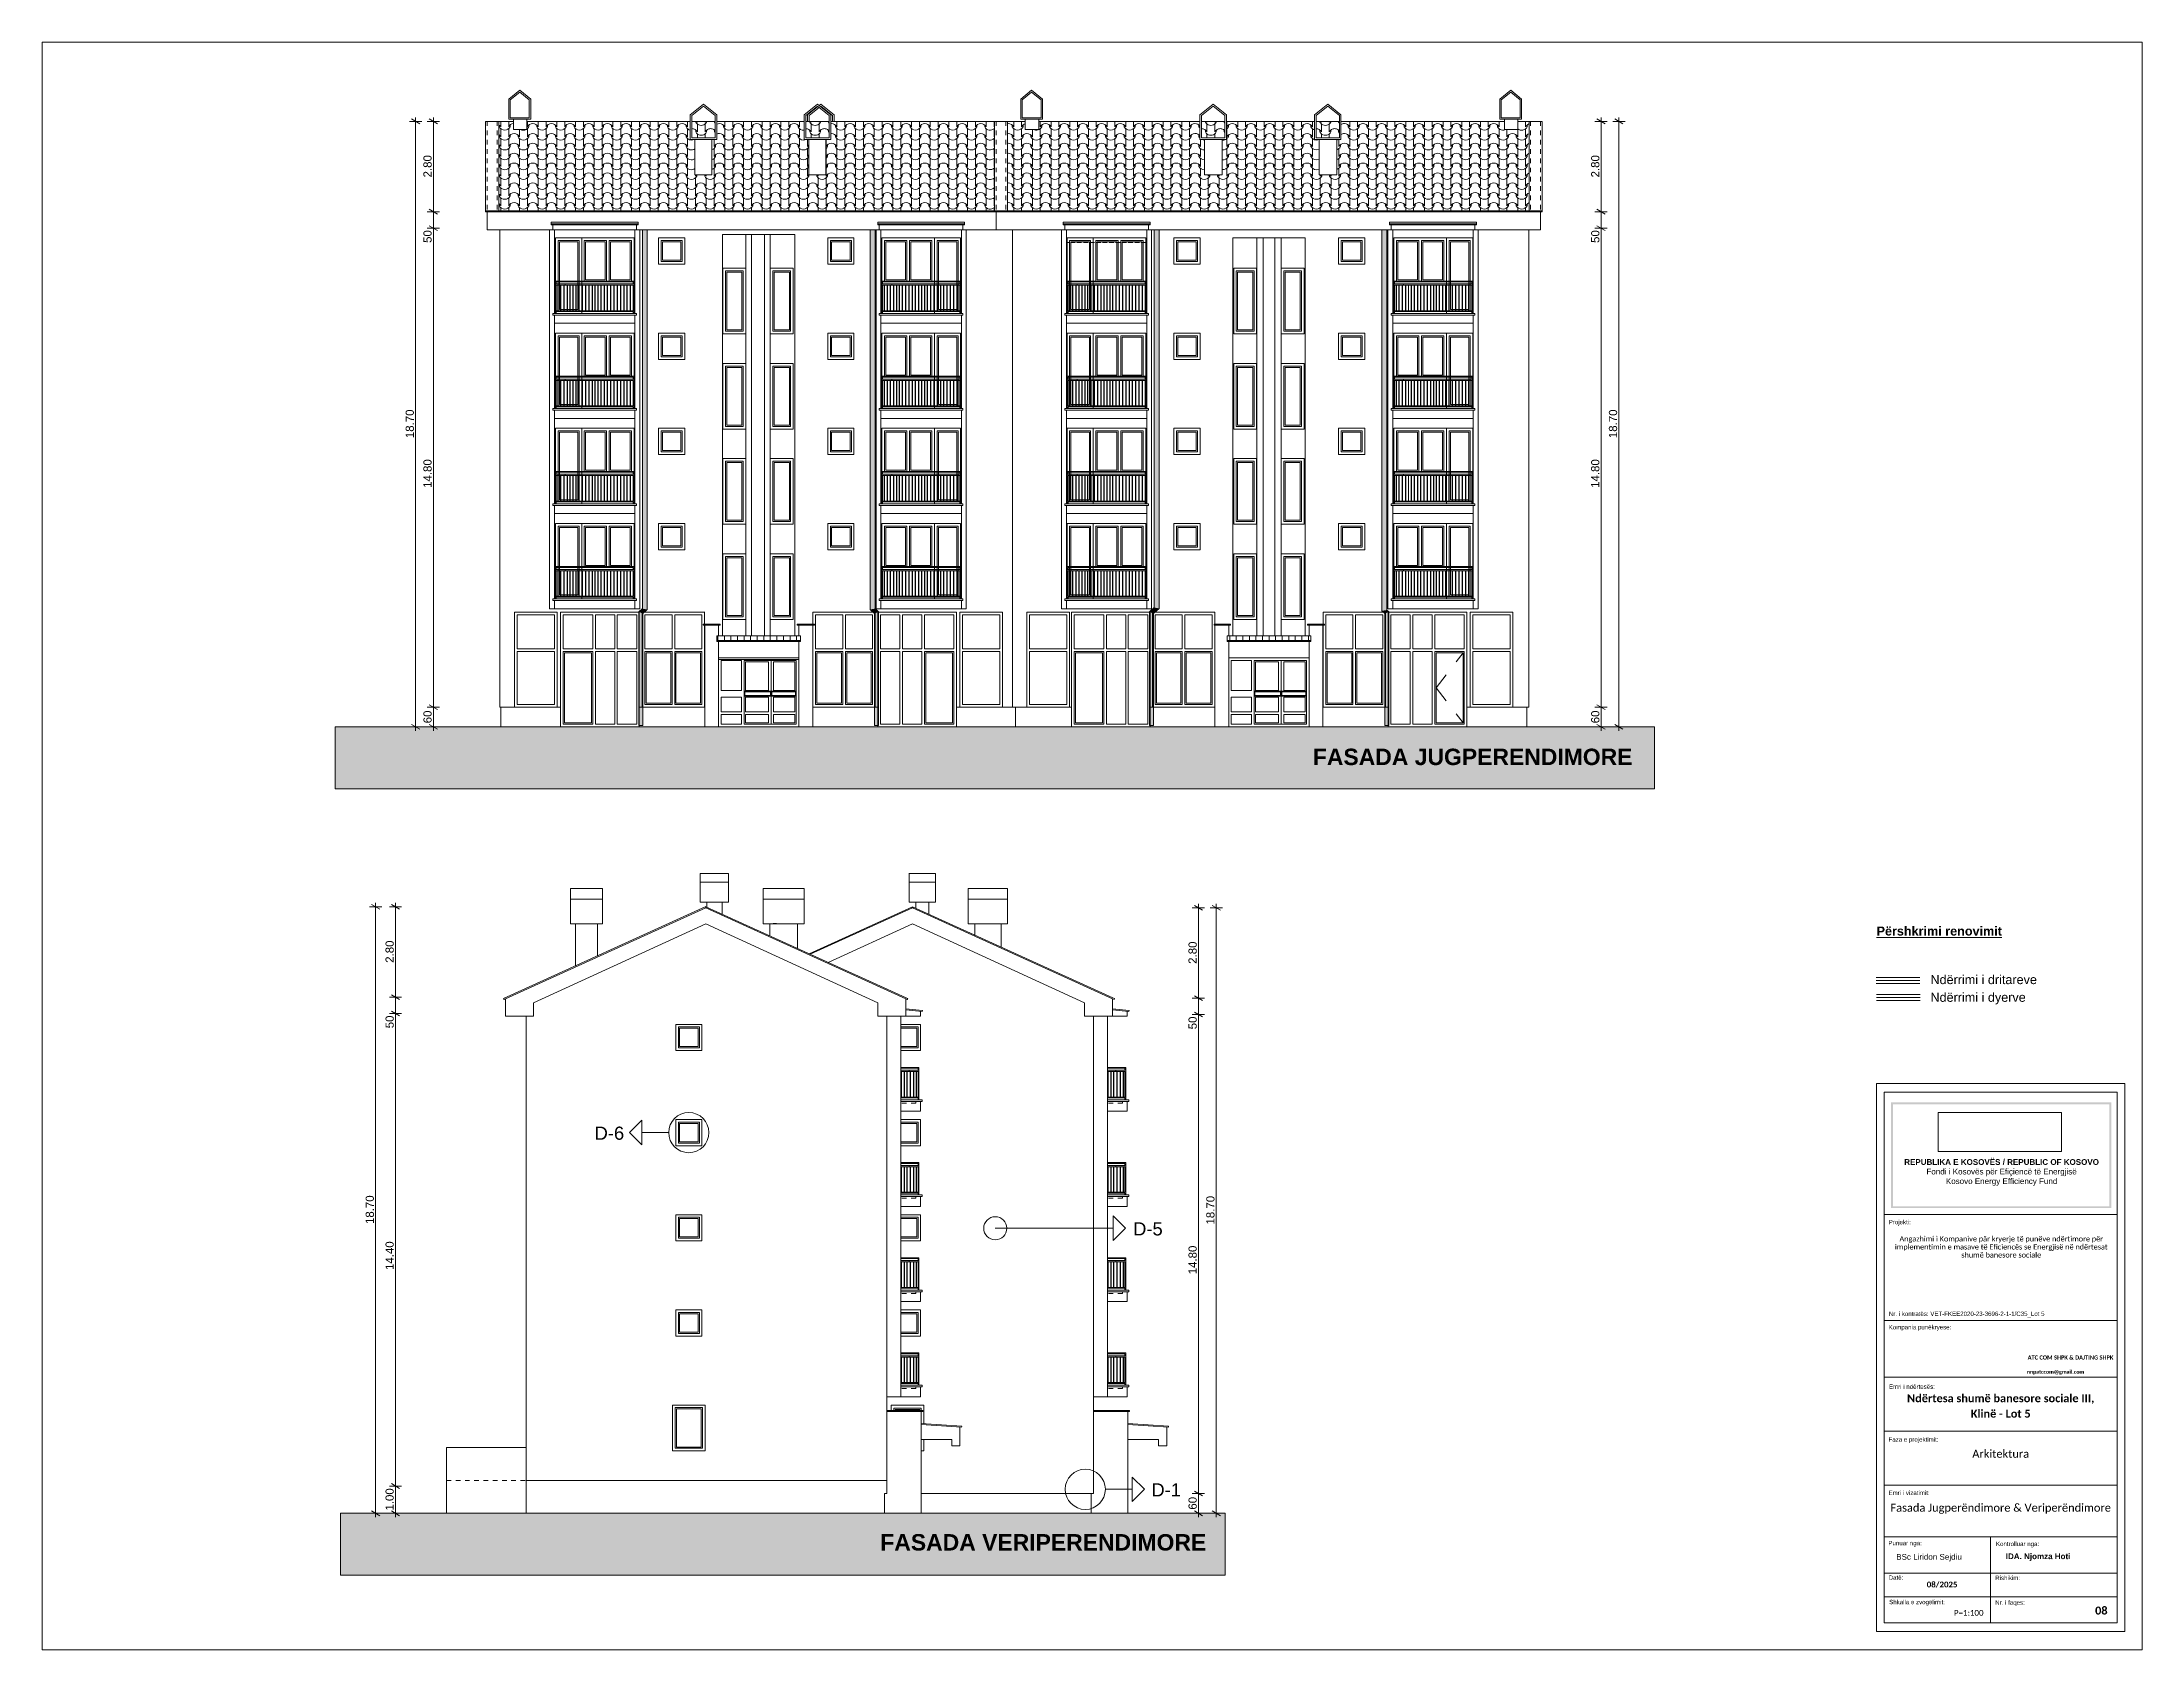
# Model space of a CAD drawing. Header units: millimetres. Extents: x 2791058 to 2855058, y -67651 to -18651.
import ezdxf

# ---------------------------------------------------------------- set-up
doc = ezdxf.new("R2010")
doc.units = ezdxf.units.MM
doc.header["$MEASUREMENT"] = 0
doc.header["$XCLIPFRAME"] = 0
for name, pattern in [('Dashed', [282.222223, 141.111112, -141.111112]), ('Hidden Line', [195.611112, 141.111112, -54.5]), ('thk_line_type', [1000, 500, -500])]:
    doc.linetypes.add(name, pattern=pattern)
for name, color, linetype, lineweight in [('2D Drafting - General_Pen_No__1', 7, 'Continuous', 0), ('Annotation - Text_Pen_No__1', 7, 'Continuous', 0), ('Annotation - Text_Pen_No__20', 1, 'Continuous', 0), ('Dimensioning - General_Pen_No__1', 7, 'Continuous', 0), ('Dimensioning - General_Pen_No__41', 7, 'Continuous', 0), ('Exterior walls_Pen_No__1', 7, 'Continuous', 0), ('Lines_Pen_No__20', 1, 'Continuous', 0), ('Lines_Pen_No__60', 230, 'Continuous', 0), ('Shell - Roof_Pen_No__1', 7, 'Continuous', 0), ('Shell - Roof_Pen_No__20', 1, 'Continuous', 0), ('Shell - Roof_Pen_No__21', 7, 'Continuous', 0), ('Shell - Roof_Pen_No__60', 230, 'Continuous', 0), ('Structural - Bearing_Pen_No__1', 7, 'Continuous', 0), ('Structural - Bearing_Pen_No__20', 1, 'Continuous', 0), ('Structural - Bearing_Pen_No__60', 230, 'Continuous', 0), ('Text blocks_Pen_No__1', 7, 'Continuous', 0)]:
    doc.layers.add(name, color=color, linetype=linetype, lineweight=lineweight)
for name, color, linetype, lineweight, true_color in [('2D Drafting - General_Pen_No__61', 7, 'Continuous', 0, 0x6a6a6a), ('Shell - Roof_Pen_No__61', 7, 'Continuous', 0, 0x6a6a6a), ('Structural - Bearing_Pen_No__61', 7, 'Continuous', 0, 0x6a6a6a), ('Structural - Bearing_Pen_No__62', 7, 'Continuous', 0, 0xaaaaaa), ('Structural - Bearing_Pen_No__86', 7, 'Continuous', 0, 0x5555ff)]:
    doc.layers.add(name, color=color, linetype=linetype, lineweight=lineweight, true_color=true_color)
for name, color, linetype in [('Dimensioning - General', 7, 'Continuous'), ('Drawing & Figure', 7, 'Continuous'), ('Exterior walls', 7, 'Continuous'), ('Shell - Roof', 7, 'Continuous')]:
    doc.layers.add(name, color=color, linetype=linetype)
doc.styles.add('GENERATED_STYLE_1', font='')
doc.styles.add('GENERATED_STYLE_2', font='')
doc.styles.add('GENERATED_STYLE_3', font='')
doc.styles.add('GENERATED_STYLE_4', font='')
doc.styles.add('GENERATED_STYLE_5', font='')
doc.styles.get('GENERATED_STYLE_1').set_extended_font_data('Arial')
doc.styles.get('GENERATED_STYLE_2').set_extended_font_data('Calibri')
doc.styles.get('GENERATED_STYLE_3').set_extended_font_data('Arial', bold=True)
doc.styles.get('GENERATED_STYLE_4').set_extended_font_data('Calibri', bold=True)
doc.styles.get('GENERATED_STYLE_5').set_extended_font_data('Arial Unicode MS')
doc.dimstyles.new('GENERATED_STYLE__1', dxfattribs={"dimtxt": 250, "dimasz": 190, "dimexe": 0.18, "dimexo": 3, "dimgap": 0.09, "dimtad": 1, "dimlfac": 0.001, "dimzin": 0, "dimdsep": 46, "dimtxsty": 'GENERATED_STYLE_1', "dimblk": 'ARROWHEAD_2', "dimblk1": 'ARROWHEAD_2', "dimblk2": 'ARROWHEAD_2', "dimcen": 0.09, "dimclrd": 7, "dimclre": 7, "dimclrt": 7, "dimadec": 0, "dimazin": 0, "dimtfac": 1, "dimtdec": 4, "dimtmove": 0, "dimatfit": 3, "dimfxl": 1, "dimtolj": 1, "dimtzin": 0, "dimarcsym": 0})
picture_1 = doc.add_image_def('image1.png', size_in_pixel=(354, 134))
pattern_1 = [(90, (2247653.82, -76424.97), (-200, 0), [])]

msp = doc.modelspace()

# ---------------------------------------------------------------- texts
at = {"layer": 'Annotation - Text_Pen_No__1', "color": 7}
for s, style, p in [('IDA. Njomza Hoti', 'GENERATED_STYLE_3', (2850906.016, -64883.18)), ('08/2025', 'GENERATED_STYLE_4', (2848496.927, -65743.305))]:
    msp.add_text(s, height=175, dxfattribs=dict(at, style=style)).set_placement(p)
at = {"layer": 'Annotation - Text_Pen_No__1', "color": 7, "linetype": 'Continuous', "lineweight": 0, "attachment_point": 2}
for s, insert, char_height, style in [('\\A1;{\\pqc;\\fArial|b1|i0|c0|p34;FASADA JUG\\fArial|b1|i0|c0|p34;PERENDIMORE}', (2834659.104, -40184.742), 500, 'GENERATED_STYLE_3'), ('\\A1;{\\pqc;\\fArial|b1|i0|c0|p34;REPUBLIKA E KOSOVËS / REPUBLIC OF KOSOVO\\P\\pqc;\\fArial|b0|i0|c0|p34;Fondi i Kosovës për Efiçiencë të Energjisë\\P\\pqc;\\fArial|b0|i0|c0|p34;Kosovo Energy Efficiency Fund\\P\\pqc;\\fArial|b1|i0|c0|p34;\\H1.042194x;}', (2850778.013, -52693.432), 175, 'GENERATED_STYLE_3'), ('\\A1;{\\pqc;\\fCalibri|b0|i0|c0|p34;Arkitektura}', (2850751.549, -61550.826), 242.5, 'GENERATED_STYLE_2'), ('\\A1;{\\pqc;\\fCalibri|b0|i0|c0|p34;Fasada \\fCalibri|b0|i0|c0|p34;Jugperëndimore\\fCalibri|b0|i0|c0|p34; & \\fCalibri|b0|i0|c0|p34;Veriperëndimore}', (2850751.549, -63193.727), 242.5, 'GENERATED_STYLE_2'), ('\\A1;{\\pqc;\\fArial|b1|i0|c0|p34;FASADA VERI\\fArial|b1|i0|c0|p34;PERENDIMORE}', (2821572.125, -64120.157), 500, 'GENERATED_STYLE_3'), ('\\A1;{\\pqc;\\fCalibri|b0|i0|c0|p34;P=1:100}', (2849776.467, -66431.425), 175, 'GENERATED_STYLE_2'), ('\\A1;{\\pqc;\\fCalibri|b1|i0|c0|p34; \\fCalibri|b1|i0|c0|p34;0\\fCalibri|b1|i0|c0|p34;8}', (2853776.415, -66327.985), 242.5, 'GENERATED_STYLE_4')]:
    msp.add_mtext(s, dxfattribs=dict(at, insert=insert, char_height=char_height, style=style))
at = {"layer": 'Annotation - Text_Pen_No__1', "color": 7, "linetype": 'Continuous', "lineweight": 5, "insert": (2850768.515, -55041.768), "char_height": 160, "width": 6797.99537, "attachment_point": 2, "line_spacing_factor": 0.919632, "style": 'GENERATED_STYLE_5'}
msp.add_mtext('\\A1;\\pxqc;{\\fCalibri Light|b0|i0|c0|p34;Angazhimi i Kompanive pär kryerje të punëve ndërtimore për implementimin e masave të Eficiencës se Energjisë në ndërtesat shumë banesore sociale}', dxfattribs=at)
at = {"layer": 'Annotation - Text_Pen_No__1', "color": 7, "linetype": 'Continuous', "lineweight": 5, "attachment_point": 2}
for s, insert, char_height, style in [('\\A1;\\pxqc;ATC COM SHPK & DAJTING SHPK ', (2852878.607, -58675.523), 125, 'GENERATED_STYLE_4'), ('\\A1;\\pxqc;BSc Liridon Sejdiu', (2848566.508, -64724.821), 175, 'GENERATED_STYLE_1')]:
    msp.add_mtext(s, dxfattribs=dict(at, insert=insert, char_height=char_height, style=style))
at = {"layer": 'Annotation - Text_Pen_No__1', "color": 7, "linetype": 'Continuous', "lineweight": 0, "insert": (2850751.549, -59859.029), "char_height": 242.5, "attachment_point": 2, "line_spacing_factor": 1.16153, "style": 'GENERATED_STYLE_4'}
msp.add_mtext('\\pxqc;\\A1;Ndërtesa shumë banesore sociale III, \\PKlinë - Lot 5', dxfattribs=at)
at = {"layer": 'Annotation - Text_Pen_No__20', "color": 1, "linetype": 'Continuous', "lineweight": 0, "char_height": 400, "attachment_point": 2, "style": 'GENERATED_STYLE_5'}
for s, insert in [('\\A1;{\\pqc;\\fArial Unicode MS|b0|i0|c0|p34;D-\\fArial Unicode MS|b0|i0|c0|p34;6}', (2808349.229, -51702.467)), ('\\A1;{\\pqc;\\fArial Unicode MS|b0|i0|c0|p34;D-\\fArial Unicode MS|b0|i0|c0|p34;5}', (2824762.128, -54618.52)), ('\\A1;{\\pqc;\\fArial Unicode MS|b0|i0|c0|p34;D-\\fArial Unicode MS|b0|i0|c0|p34;1}', (2825318.731, -62572.108))]:
    msp.add_mtext(s, dxfattribs=dict(at, insert=insert))
at = {"layer": 'Dimensioning - General_Pen_No__41', "color": 7, "linetype": 'Continuous', "lineweight": 0, "attachment_point": 7}
for s, insert, char_height, style in [('\\A1;{\\pql;\\fArial|b1|i0|c0|p34;\\L\\LPërshkrimi renovimit}', (2846968.567, -45884.217), 275, 'GENERATED_STYLE_3'), ('\\A1;{\\pql;\\fArial|b0|i0|c0|p34;Projekti:}', (2847339.908, -54717.746), 133.375, 'GENERATED_STYLE_1'), ('\\A1;\\pxql;Nr. i kontratës: VET-FKEE2020-23-3696-2-1-1/C35_Lot 5', (2847343.655, -57511.339), 133.375, 'GENERATED_STYLE_1'), ('\\pxql;\\A1;Kompania punëkryese:', (2847339, -57923.089), 133.375, 'GENERATED_STYLE_1'), ('\\A1;{\\pql;\\fArial|b0|i0|c0|p34;Emri i ndërtesës:}', (2847347.565, -59695.295), 133.375, 'GENERATED_STYLE_1'), ('\\A1;{\\pql;\\fArial|b0|i0|c0|p34;Faza e projektimit:}', (2847333.368, -61342.271), 133.375, 'GENERATED_STYLE_1'), ('\\A1;{\\pql;\\fArial|b0|i0|c0|p34;Emri i vizatimit:}', (2847333.833, -62930.548), 133.375, 'GENERATED_STYLE_1'), ('\\A1;{\\pql;\\fArial|b0|i0|c0|p34;Punuar nga:}', (2847329.673, -64499.11), 133.375, 'GENERATED_STYLE_1'), ('\\A1;{\\pql;\\fArial|b0|i0|c0|p34;Kontrolluar nga:}', (2850607.31, -64525.192), 133.375, 'GENERATED_STYLE_1'), ('\\A1;{\\pql;\\fArial|b0|i0|c0|p34;Datë:}', (2847337.678, -65513.896), 133.375, 'GENERATED_STYLE_1'), ('\\A1;{\\pql;\\fArial|b0|i0|c0|p34;Rishikim:}', (2850585.516, -65522.118), 133.375, 'GENERATED_STYLE_1'), ('\\A1;{\\pql;\\fArial|b0|i0|c0|p34;Shkalla e zvogëlimit:}', (2847352.512, -66296.499), 133.375, 'GENERATED_STYLE_1'), ('\\A1;{\\pql;\\fArial|b0|i0|c0|p34;Nr. i faqes:}', (2850584.332, -66312.095), 133.375, 'GENERATED_STYLE_1')]:
    msp.add_mtext(s, dxfattribs=dict(at, insert=insert, char_height=char_height, style=style))
at = {"layer": 'Dimensioning - General_Pen_No__41', "color": 7, "linetype": 'Continuous', "lineweight": 5, "insert": (2851548.656, -59262.732), "char_height": 115, "attachment_point": 7, "line_spacing_factor": 0.922253, "style": 'GENERATED_STYLE_1'}
msp.add_mtext('\\A1;\\pxql,t6.4112,13.191,20.438,28.538;{\\fCalibri|b1|i0|c0|p34;nnpatccom@gmail.com}', dxfattribs=at)
at = {"layer": 'Text blocks_Pen_No__1', "color": 7, "linetype": 'Continuous', "lineweight": 0, "insert": (2848610.996, -47084.895), "char_height": 275, "attachment_point": 1, "line_spacing_factor": 1.175046, "style": 'GENERATED_STYLE_1'}
msp.add_mtext('\\A1;{\\pql;\\fArial|b0|i0|c0|p34;Ndërrimi i dritareve\\P\\pql;\\fArial|b0|i0|c0|p34;Ndërrimi i dyerve}', dxfattribs=at)

# ---------------------------------------------------------------- blocks, each defined once
blk = doc.blocks.new('*X2', base_point=(2247654, -76425))
at = {"layer": 'Structural - Bearing_Pen_No__62', "color": 253, "linetype": 'Continuous', "lineweight": 0, "true_color": 0xaaaaaa}
for p, q in [((2805040, -21070), (2805040, -21116)), ((2805040, -21116), (2805040, -21238)), ((2805280, -21070), (2805280, -21116)), ((2805280, -21116), (2805280, -21238)), ((2805849, -21070), (2805849, -21116)), ((2805849, -21116), (2805849, -21238)), ((2806178, -21070), (2806178, -21116)), ((2806178, -21116), (2806178, -21238)), ((2806418, -21070), (2806418, -21116)), ((2806418, -21116), (2806418, -21238)), ((2806747, -21070), (2806747, -21116)), ((2806747, -21116), (2806747, -21238)), ((2806987, -21070), (2806987, -21116)), ((2806987, -21116), (2806987, -21238)), ((2807316, -21070), (2807316, -21116)), ((2807316, -21116), (2807316, -21238)), ((2807556, -21070), (2807556, -21116)), ((2807556, -21116), (2807556, -21238)), ((2807885, -21070), (2807885, -21116)), ((2807885, -21116), (2807885, -21238)), ((2808125, -21070), (2808125, -21116)), ((2808125, -21116), (2808125, -21238)), ((2808454, -21070), (2808454, -21116)), ((2808454, -21116), (2808454, -21238)), ((2808694, -21070), (2808694, -21116)), ((2808694, -21116), (2808694, -21238)), ((2809023, -21070), (2809023, -21116)), ((2809023, -21116), (2809023, -21238)), ((2809263, -21070), (2809263, -21116)), ((2809263, -21116), (2809263, -21238)), ((2809592, -21070), (2809592, -21116)), ((2809592, -21116), (2809592, -21238)), ((2809832, -21070), (2809832, -21116)), ((2809832, -21116), (2809832, -21238)), ((2810161, -21070), (2810161, -21116)), ((2810161, -21116), (2810161, -21238)), ((2810401, -21070), (2810401, -21116)), ((2810401, -21116), (2810401, -21238)), ((2810730, -21070), (2810730, -21116)), ((2810730, -21116), (2810730, -21238)), ((2811868, -21070), (2811868, -21116)), ((2811868, -21116), (2811868, -21238)), ((2812108, -21070), (2812108, -21116)), ((2812108, -21116), (2812108, -21238)), ((2812436, -21070), (2812436, -21116)), ((2812436, -21116), (2812436, -21238)), ((2812677, -21070), (2812677, -21116)), ((2812677, -21116), (2812677, -21238)), ((2813005, -21070), (2813005, -21116)), ((2813005, -21116), (2813005, -21238)), ((2813246, -21070), (2813246, -21116)), ((2813246, -21116), (2813246, -21238)), ((2813574, -21070), (2813574, -21116)), ((2813574, -21116), (2813574, -21238)), ((2813815, -21070), (2813815, -21116)), ((2813815, -21116), (2813815, -21238)), ((2814143, -21070), (2814143, -21116)), ((2814143, -21116), (2814143, -21238)), ((2815281, -21070), (2815281, -21116)), ((2815281, -21116), (2815281, -21238)), ((2815522, -21070), (2815522, -21116)), ((2815522, -21116), (2815522, -21238)), ((2815850, -21070), (2815850, -21116)), ((2815850, -21116), (2815850, -21238)), ((2816091, -21070), (2816091, -21116)), ((2816091, -21116), (2816091, -21238)), ((2816419, -21070), (2816419, -21116)), ((2816419, -21116), (2816419, -21238)), ((2816660, -21070), (2816660, -21116)), ((2816660, -21116), (2816660, -21238)), ((2816988, -21070), (2816988, -21116)), ((2816988, -21116), (2816988, -21238)), ((2817229, -21070), (2817229, -21116)), ((2817229, -21116), (2817229, -21238)), ((2817557, -21070), (2817557, -21116)), ((2817557, -21116), (2817557, -21238)), ((2817798, -21070), (2817798, -21116)), ((2817798, -21116), (2817798, -21238)), ((2818126, -21070), (2818126, -21116)), ((2818126, -21116), (2818126, -21238)), ((2818367, -21070), (2818367, -21116)), ((2818367, -21116), (2818367, -21238)), ((2818695, -21070), (2818695, -21116)), ((2818695, -21116), (2818695, -21238)), ((2818936, -21070), (2818936, -21116)), ((2818936, -21116), (2818936, -21238)), ((2819264, -21070), (2819264, -21116)), ((2819264, -21116), (2819264, -21238)), ((2819504, -21070), (2819504, -21116)), ((2819504, -21116), (2819504, -21238)), ((2819833, -21070), (2819833, -21116)), ((2819833, -21116), (2819833, -21238)), ((2820073, -21070), (2820073, -21116)), ((2820073, -21116), (2820073, -21238)), ((2804996, -21182), (2804996, -21238)), ((2804996, -21483), (2804996, -21539)), ((2805040, -21295), (2805040, -21417)), ((2805040, -21417), (2805040, -21539)), ((2805040, -21595), (2805040, -21717)), ((2805040, -21717), (2805040, -21839)), ((2805280, -21295), (2805280, -21417)), ((2805280, -21417), (2805280, -21539)), ((2805280, -21595), (2805280, -21717)), ((2805280, -21717), (2805280, -21839)), ((2805324, -21182), (2805324, -21238)), ((2805324, -21483), (2805324, -21539)), ((2805565, -21483), (2805565, -21539)), ((2805609, -21315), (2805609, -21417)), ((2805609, -21417), (2805609, -21539)), ((2805609, -21595), (2805609, -21717)), ((2805609, -21717), (2805609, -21839)), ((2805849, -21295), (2805849, -21417)), ((2805849, -21417), (2805849, -21539)), ((2805849, -21595), (2805849, -21717)), ((2805849, -21717), (2805849, -21839)), ((2805893, -21182), (2805893, -21238)), ((2805893, -21483), (2805893, -21539)), ((2806134, -21182), (2806134, -21238)), ((2806134, -21483), (2806134, -21539)), ((2806178, -21295), (2806178, -21417)), ((2806178, -21417), (2806178, -21539)), ((2806178, -21595), (2806178, -21717)), ((2806178, -21717), (2806178, -21839)), ((2806418, -21295), (2806418, -21417)), ((2806418, -21417), (2806418, -21539)), ((2806418, -21595), (2806418, -21717)), ((2806418, -21717), (2806418, -21839)), ((2806462, -21182), (2806462, -21238)), ((2806462, -21483), (2806462, -21539)), ((2806703, -21182), (2806703, -21238)), ((2806703, -21483), (2806703, -21539)), ((2806747, -21295), (2806747, -21417)), ((2806747, -21417), (2806747, -21539)), ((2806747, -21595), (2806747, -21717)), ((2806747, -21717), (2806747, -21839)), ((2806987, -21295), (2806987, -21417)), ((2806987, -21417), (2806987, -21539)), ((2806987, -21595), (2806987, -21717)), ((2806987, -21717), (2806987, -21839)), ((2807031, -21182), (2807031, -21238)), ((2807031, -21483), (2807031, -21539)), ((2807272, -21182), (2807272, -21238)), ((2807272, -21483), (2807272, -21539)), ((2807316, -21295), (2807316, -21417)), ((2807316, -21417), (2807316, -21539)), ((2807316, -21595), (2807316, -21717)), ((2807316, -21717), (2807316, -21839)), ((2807556, -21295), (2807556, -21417)), ((2807556, -21417), (2807556, -21539)), ((2807556, -21595), (2807556, -21717)), ((2807556, -21717), (2807556, -21839)), ((2807600, -21182), (2807600, -21238)), ((2807600, -21483), (2807600, -21539)), ((2807841, -21182), (2807841, -21238)), ((2807841, -21483), (2807841, -21539)), ((2807885, -21295), (2807885, -21417)), ((2807885, -21417), (2807885, -21539)), ((2807885, -21595), (2807885, -21717)), ((2807885, -21717), (2807885, -21839)), ((2808125, -21295), (2808125, -21417)), ((2808125, -21417), (2808125, -21539)), ((2808125, -21595), (2808125, -21717)), ((2808125, -21717), (2808125, -21839)), ((2808169, -21182), (2808169, -21238)), ((2808169, -21483), (2808169, -21539)), ((2808410, -21182), (2808410, -21238)), ((2808410, -21483), (2808410, -21539)), ((2808454, -21295), (2808454, -21417)), ((2808454, -21417), (2808454, -21539)), ((2808454, -21595), (2808454, -21717)), ((2808454, -21717), (2808454, -21839)), ((2808694, -21295), (2808694, -21417)), ((2808694, -21417), (2808694, -21539)), ((2808694, -21595), (2808694, -21717)), ((2808694, -21717), (2808694, -21839)), ((2808738, -21182), (2808738, -21238)), ((2808738, -21483), (2808738, -21539)), ((2808979, -21182), (2808979, -21238)), ((2808979, -21483), (2808979, -21539)), ((2809023, -21295), (2809023, -21417)), ((2809023, -21417), (2809023, -21539)), ((2809023, -21595), (2809023, -21717)), ((2809023, -21717), (2809023, -21839)), ((2809263, -21295), (2809263, -21417)), ((2809263, -21417), (2809263, -21539)), ((2809263, -21595), (2809263, -21717)), ((2809263, -21717), (2809263, -21839)), ((2809307, -21182), (2809307, -21238)), ((2809307, -21483), (2809307, -21539)), ((2809548, -21182), (2809548, -21238)), ((2809548, -21483), (2809548, -21539)), ((2809592, -21295), (2809592, -21417)), ((2809592, -21417), (2809592, -21539)), ((2809592, -21595), (2809592, -21717)), ((2809592, -21717), (2809592, -21839)), ((2809832, -21295), (2809832, -21417)), ((2809832, -21417), (2809832, -21539)), ((2809832, -21595), (2809832, -21717)), ((2809832, -21717), (2809832, -21839)), ((2809876, -21182), (2809876, -21238)), ((2809876, -21483), (2809876, -21539)), ((2810117, -21182), (2810117, -21238)), ((2810117, -21483), (2810117, -21539)), ((2810161, -21295), (2810161, -21417)), ((2810161, -21417), (2810161, -21539)), ((2810161, -21595), (2810161, -21717)), ((2810161, -21717), (2810161, -21839)), ((2810401, -21295), (2810401, -21417)), ((2810401, -21417), (2810401, -21539)), ((2810401, -21595), (2810401, -21717)), ((2810401, -21717), (2810401, -21839)), ((2810445, -21182), (2810445, -21238)), ((2810445, -21483), (2810445, -21539)), ((2810686, -21182), (2810686, -21238)), ((2810686, -21483), (2810686, -21539)), ((2810730, -21295), (2810730, -21417)), ((2810730, -21417), (2810730, -21539)), ((2810730, -21595), (2810730, -21717)), ((2810730, -21717), (2810730, -21839)), ((2811539, -21621), (2811539, -21717)), ((2811539, -21717), (2811539, -21839)), ((2811824, -21182), (2811824, -21238)), ((2811824, -21483), (2811824, -21539)), ((2811868, -21295), (2811868, -21417)), ((2811868, -21417), (2811868, -21539)), ((2811868, -21595), (2811868, -21717)), ((2811868, -21717), (2811868, -21839)), ((2812108, -21295), (2812108, -21417)), ((2812108, -21417), (2812108, -21539)), ((2812108, -21595), (2812108, -21717)), ((2812108, -21717), (2812108, -21839)), ((2812152, -21182), (2812152, -21238)), ((2812152, -21483), (2812152, -21539)), ((2812392, -21182), (2812392, -21238)), ((2812392, -21483), (2812392, -21539)), ((2812436, -21295), (2812436, -21417)), ((2812436, -21417), (2812436, -21539)), ((2812436, -21595), (2812436, -21717)), ((2812436, -21717), (2812436, -21839)), ((2812677, -21295), (2812677, -21417)), ((2812677, -21417), (2812677, -21539)), ((2812677, -21595), (2812677, -21717)), ((2812677, -21717), (2812677, -21839)), ((2812721, -21182), (2812721, -21238)), ((2812721, -21483), (2812721, -21539)), ((2812961, -21182), (2812961, -21238)), ((2812961, -21483), (2812961, -21539)), ((2813005, -21295), (2813005, -21417)), ((2813005, -21417), (2813005, -21539)), ((2813005, -21595), (2813005, -21717)), ((2813005, -21717), (2813005, -21839)), ((2813246, -21295), (2813246, -21417)), ((2813246, -21417), (2813246, -21539)), ((2813246, -21595), (2813246, -21717)), ((2813246, -21717), (2813246, -21839)), ((2813290, -21182), (2813290, -21238)), ((2813290, -21483), (2813290, -21539)), ((2813530, -21182), (2813530, -21238)), ((2813530, -21483), (2813530, -21539)), ((2813574, -21295), (2813574, -21417)), ((2813574, -21417), (2813574, -21539)), ((2813574, -21595), (2813574, -21717)), ((2813574, -21717), (2813574, -21839)), ((2813815, -21295), (2813815, -21417)), ((2813815, -21417), (2813815, -21539)), ((2813815, -21595), (2813815, -21717)), ((2813815, -21717), (2813815, -21839)), ((2813859, -21182), (2813859, -21238)), ((2813859, -21483), (2813859, -21539)), ((2814099, -21182), (2814099, -21238)), ((2814099, -21483), (2814099, -21539)), ((2814143, -21295), (2814143, -21417)), ((2814143, -21417), (2814143, -21539)), ((2814143, -21595), (2814143, -21717)), ((2814143, -21717), (2814143, -21839)), ((2814384, -21621), (2814384, -21717)), ((2814384, -21717), (2814384, -21839)), ((2814953, -21621), (2814953, -21717)), ((2814953, -21717), (2814953, -21839)), ((2815237, -21182), (2815237, -21238)), ((2815237, -21483), (2815237, -21539)), ((2815281, -21295), (2815281, -21417)), ((2815281, -21417), (2815281, -21539)), ((2815281, -21595), (2815281, -21717)), ((2815281, -21717), (2815281, -21839)), ((2815522, -21295), (2815522, -21417)), ((2815522, -21417), (2815522, -21539)), ((2815522, -21595), (2815522, -21717)), ((2815522, -21717), (2815522, -21839)), ((2815566, -21182), (2815566, -21238)), ((2815566, -21483), (2815566, -21539)), ((2815806, -21182), (2815806, -21238)), ((2815806, -21483), (2815806, -21539)), ((2815850, -21295), (2815850, -21417)), ((2815850, -21417), (2815850, -21539)), ((2815850, -21595), (2815850, -21717)), ((2815850, -21717), (2815850, -21839)), ((2816091, -21295), (2816091, -21417)), ((2816091, -21417), (2816091, -21539)), ((2816091, -21595), (2816091, -21717)), ((2816091, -21717), (2816091, -21839)), ((2816135, -21182), (2816135, -21238)), ((2816135, -21483), (2816135, -21539)), ((2816375, -21182), (2816375, -21238)), ((2816375, -21483), (2816375, -21539)), ((2816419, -21295), (2816419, -21417)), ((2816419, -21417), (2816419, -21539)), ((2816419, -21595), (2816419, -21717)), ((2816419, -21717), (2816419, -21839)), ((2816660, -21295), (2816660, -21417)), ((2816660, -21417), (2816660, -21539)), ((2816660, -21595), (2816660, -21717)), ((2816660, -21717), (2816660, -21839)), ((2816704, -21182), (2816704, -21238)), ((2816704, -21483), (2816704, -21539)), ((2816944, -21182), (2816944, -21238)), ((2816944, -21483), (2816944, -21539)), ((2816988, -21295), (2816988, -21417)), ((2816988, -21417), (2816988, -21539)), ((2816988, -21595), (2816988, -21717)), ((2816988, -21717), (2816988, -21839)), ((2817229, -21295), (2817229, -21417)), ((2817229, -21417), (2817229, -21539)), ((2817229, -21595), (2817229, -21717)), ((2817229, -21717), (2817229, -21839)), ((2817273, -21182), (2817273, -21238)), ((2817273, -21483), (2817273, -21539)), ((2817513, -21182), (2817513, -21238)), ((2817513, -21483), (2817513, -21539)), ((2817557, -21295), (2817557, -21417)), ((2817557, -21417), (2817557, -21539)), ((2817557, -21595), (2817557, -21717)), ((2817557, -21717), (2817557, -21839)), ((2817798, -21295), (2817798, -21417)), ((2817798, -21417), (2817798, -21539)), ((2817798, -21595), (2817798, -21717)), ((2817798, -21717), (2817798, -21839)), ((2817842, -21182), (2817842, -21238)), ((2817842, -21483), (2817842, -21539)), ((2818082, -21182), (2818082, -21238)), ((2818082, -21483), (2818082, -21539)), ((2818126, -21295), (2818126, -21417)), ((2818126, -21417), (2818126, -21539)), ((2818126, -21595), (2818126, -21717)), ((2818126, -21717), (2818126, -21839)), ((2818367, -21295), (2818367, -21417)), ((2818367, -21417), (2818367, -21539)), ((2818367, -21595), (2818367, -21717)), ((2818367, -21717), (2818367, -21839)), ((2818411, -21182), (2818411, -21238)), ((2818411, -21483), (2818411, -21539)), ((2818651, -21182), (2818651, -21238)), ((2818651, -21483), (2818651, -21539)), ((2818695, -21295), (2818695, -21417)), ((2818695, -21417), (2818695, -21539)), ((2818695, -21595), (2818695, -21717)), ((2818695, -21717), (2818695, -21839)), ((2818936, -21295), (2818936, -21417)), ((2818936, -21417), (2818936, -21539)), ((2818936, -21595), (2818936, -21717)), ((2818936, -21717), (2818936, -21839)), ((2818980, -21182), (2818980, -21238)), ((2818980, -21483), (2818980, -21539)), ((2819220, -21182), (2819220, -21238)), ((2819220, -21483), (2819220, -21539)), ((2819264, -21295), (2819264, -21417)), ((2819264, -21417), (2819264, -21539)), ((2819264, -21595), (2819264, -21717)), ((2819264, -21717), (2819264, -21839)), ((2819504, -21295), (2819504, -21417)), ((2819504, -21417), (2819504, -21539)), ((2819504, -21595), (2819504, -21717)), ((2819504, -21717), (2819504, -21839)), ((2819548, -21182), (2819548, -21238)), ((2819548, -21483), (2819548, -21539)), ((2819789, -21182), (2819789, -21238)), ((2819789, -21483), (2819789, -21539)), ((2819833, -21295), (2819833, -21417)), ((2819833, -21417), (2819833, -21539)), ((2819833, -21595), (2819833, -21717)), ((2819833, -21717), (2819833, -21839)), ((2820073, -21295), (2820073, -21417)), ((2820073, -21417), (2820073, -21539)), ((2820073, -21595), (2820073, -21717)), ((2820073, -21717), (2820073, -21839)), ((2804996, -21783), (2804996, -21839)), ((2804996, -22084), (2804996, -22140)), ((2804996, -22385), (2804996, -22441)), ((2805040, -21896), (2805040, -22018)), ((2805040, -22018), (2805040, -22140)), ((2805040, -22197), (2805040, -22319)), ((2805040, -22319), (2805040, -22441)), ((2805280, -21896), (2805280, -22018)), ((2805280, -22018), (2805280, -22140)), ((2805280, -22197), (2805280, -22319)), ((2805280, -22319), (2805280, -22441)), ((2805324, -21783), (2805324, -21839)), ((2805324, -22084), (2805324, -22140)), ((2805324, -22385), (2805324, -22441)), ((2805565, -21783), (2805565, -21839)), ((2805565, -22084), (2805565, -22140)), ((2805565, -22385), (2805565, -22441)), ((2805609, -21896), (2805609, -22018)), ((2805609, -22018), (2805609, -22140)), ((2805609, -22197), (2805609, -22319)), ((2805609, -22319), (2805609, -22441)), ((2805849, -21896), (2805849, -22018)), ((2805849, -22018), (2805849, -22140)), ((2805849, -22197), (2805849, -22319)), ((2805849, -22319), (2805849, -22441)), ((2805893, -21783), (2805893, -21839)), ((2805893, -22084), (2805893, -22140)), ((2805893, -22385), (2805893, -22441)), ((2806134, -21783), (2806134, -21839)), ((2806134, -22084), (2806134, -22140)), ((2806134, -22385), (2806134, -22441)), ((2806178, -21896), (2806178, -22018)), ((2806178, -22018), (2806178, -22140)), ((2806178, -22197), (2806178, -22319)), ((2806178, -22319), (2806178, -22441)), ((2806418, -21896), (2806418, -22018)), ((2806418, -22018), (2806418, -22140)), ((2806418, -22197), (2806418, -22319)), ((2806418, -22319), (2806418, -22441)), ((2806462, -21783), (2806462, -21839)), ((2806462, -22084), (2806462, -22140)), ((2806462, -22385), (2806462, -22441)), ((2806703, -21783), (2806703, -21839)), ((2806703, -22084), (2806703, -22140)), ((2806703, -22385), (2806703, -22441)), ((2806747, -21896), (2806747, -22018)), ((2806747, -22018), (2806747, -22140)), ((2806747, -22197), (2806747, -22319)), ((2806747, -22319), (2806747, -22441)), ((2806987, -21896), (2806987, -22018)), ((2806987, -22018), (2806987, -22140)), ((2806987, -22197), (2806987, -22319)), ((2806987, -22319), (2806987, -22441)), ((2807031, -21783), (2807031, -21839)), ((2807031, -22084), (2807031, -22140)), ((2807031, -22385), (2807031, -22441)), ((2807272, -21783), (2807272, -21839)), ((2807272, -22084), (2807272, -22140)), ((2807272, -22385), (2807272, -22441)), ((2807316, -21896), (2807316, -22018)), ((2807316, -22018), (2807316, -22140)), ((2807316, -22197), (2807316, -22319)), ((2807316, -22319), (2807316, -22441)), ((2807556, -21896), (2807556, -22018)), ((2807556, -22018), (2807556, -22140)), ((2807556, -22197), (2807556, -22319)), ((2807556, -22319), (2807556, -22441)), ((2807600, -21783), (2807600, -21839)), ((2807600, -22084), (2807600, -22140)), ((2807600, -22385), (2807600, -22441)), ((2807841, -21783), (2807841, -21839)), ((2807841, -22084), (2807841, -22140)), ((2807841, -22385), (2807841, -22441)), ((2807885, -21896), (2807885, -22018)), ((2807885, -22018), (2807885, -22140)), ((2807885, -22197), (2807885, -22319)), ((2807885, -22319), (2807885, -22441)), ((2808125, -21896), (2808125, -22018)), ((2808125, -22018), (2808125, -22140)), ((2808125, -22197), (2808125, -22319)), ((2808125, -22319), (2808125, -22441)), ((2808169, -21783), (2808169, -21839)), ((2808169, -22084), (2808169, -22140)), ((2808169, -22385), (2808169, -22441)), ((2808410, -21783), (2808410, -21839)), ((2808410, -22084), (2808410, -22140)), ((2808410, -22385), (2808410, -22441)), ((2808454, -21896), (2808454, -22018)), ((2808454, -22018), (2808454, -22140)), ((2808454, -22197), (2808454, -22319)), ((2808454, -22319), (2808454, -22441)), ((2808694, -21896), (2808694, -22018)), ((2808694, -22018), (2808694, -22140)), ((2808694, -22197), (2808694, -22319)), ((2808694, -22319), (2808694, -22441)), ((2808738, -21783), (2808738, -21839)), ((2808738, -22084), (2808738, -22140)), ((2808738, -22385), (2808738, -22441)), ((2808979, -21783), (2808979, -21839)), ((2808979, -22084), (2808979, -22140)), ((2808979, -22385), (2808979, -22441)), ((2809023, -21896), (2809023, -22018)), ((2809023, -22018), (2809023, -22140)), ((2809023, -22197), (2809023, -22319)), ((2809023, -22319), (2809023, -22441)), ((2809263, -21896), (2809263, -22018)), ((2809263, -22018), (2809263, -22140)), ((2809263, -22197), (2809263, -22319)), ((2809263, -22319), (2809263, -22441)), ((2809307, -21783), (2809307, -21839)), ((2809307, -22084), (2809307, -22140)), ((2809307, -22385), (2809307, -22441)), ((2809548, -21783), (2809548, -21839)), ((2809548, -22084), (2809548, -22140)), ((2809548, -22385), (2809548, -22441)), ((2809592, -21896), (2809592, -22018)), ((2809592, -22018), (2809592, -22140)), ((2809592, -22197), (2809592, -22319)), ((2809592, -22319), (2809592, -22441)), ((2809832, -21896), (2809832, -22018)), ((2809832, -22018), (2809832, -22140)), ((2809832, -22197), (2809832, -22319)), ((2809832, -22319), (2809832, -22441)), ((2809876, -21783), (2809876, -21839)), ((2809876, -22084), (2809876, -22140)), ((2809876, -22385), (2809876, -22441)), ((2810117, -21783), (2810117, -21839)), ((2810117, -22084), (2810117, -22140)), ((2810117, -22385), (2810117, -22441)), ((2810161, -21896), (2810161, -22018)), ((2810161, -22018), (2810161, -22140)), ((2810161, -22197), (2810161, -22319)), ((2810161, -22319), (2810161, -22441)), ((2810401, -21896), (2810401, -22018)), ((2810401, -22018), (2810401, -22140)), ((2810401, -22197), (2810401, -22319)), ((2810401, -22319), (2810401, -22441)), ((2810445, -21783), (2810445, -21839)), ((2810445, -22084), (2810445, -22140)), ((2810445, -22385), (2810445, -22441)), ((2810686, -21783), (2810686, -21839)), ((2810686, -22084), (2810686, -22140)), ((2810686, -22385), (2810686, -22441)), ((2810730, -21896), (2810730, -22018)), ((2810730, -22018), (2810730, -22140)), ((2810730, -22197), (2810730, -22319)), ((2810730, -22319), (2810730, -22441)), ((2811539, -21896), (2811539, -22018)), ((2811539, -22018), (2811539, -22140)), ((2811539, -22197), (2811539, -22319)), ((2811539, -22319), (2811539, -22441)), ((2811583, -21783), (2811583, -21839)), ((2811583, -22084), (2811583, -22140)), ((2811583, -22385), (2811583, -22441)), ((2811824, -21783), (2811824, -21839)), ((2811824, -22084), (2811824, -22140)), ((2811824, -22385), (2811824, -22441)), ((2811868, -21896), (2811868, -22018)), ((2811868, -22018), (2811868, -22140)), ((2811868, -22197), (2811868, -22319)), ((2811868, -22319), (2811868, -22441)), ((2812108, -21896), (2812108, -22018)), ((2812108, -22018), (2812108, -22140)), ((2812108, -22197), (2812108, -22319)), ((2812108, -22319), (2812108, -22441)), ((2812152, -21783), (2812152, -21839)), ((2812152, -22084), (2812152, -22140)), ((2812152, -22385), (2812152, -22441)), ((2812392, -21783), (2812392, -21839)), ((2812392, -22084), (2812392, -22140)), ((2812392, -22385), (2812392, -22441)), ((2812436, -21896), (2812436, -22018)), ((2812436, -22018), (2812436, -22140)), ((2812436, -22197), (2812436, -22319)), ((2812436, -22319), (2812436, -22441)), ((2812677, -21896), (2812677, -22018)), ((2812677, -22018), (2812677, -22140)), ((2812677, -22197), (2812677, -22319)), ((2812677, -22319), (2812677, -22441)), ((2812721, -21783), (2812721, -21839)), ((2812721, -22084), (2812721, -22140)), ((2812721, -22385), (2812721, -22441)), ((2812961, -21783), (2812961, -21839)), ((2812961, -22084), (2812961, -22140)), ((2812961, -22385), (2812961, -22441)), ((2813005, -21896), (2813005, -22018)), ((2813005, -22018), (2813005, -22140)), ((2813005, -22197), (2813005, -22319)), ((2813005, -22319), (2813005, -22441)), ((2813246, -21896), (2813246, -22018)), ((2813246, -22018), (2813246, -22140)), ((2813246, -22197), (2813246, -22319)), ((2813246, -22319), (2813246, -22441)), ((2813290, -21783), (2813290, -21839)), ((2813290, -22084), (2813290, -22140)), ((2813290, -22385), (2813290, -22441)), ((2813530, -21783), (2813530, -21839)), ((2813530, -22084), (2813530, -22140)), ((2813530, -22385), (2813530, -22441)), ((2813574, -21896), (2813574, -22018)), ((2813574, -22018), (2813574, -22140)), ((2813574, -22197), (2813574, -22319)), ((2813574, -22319), (2813574, -22441)), ((2813815, -21896), (2813815, -22018)), ((2813815, -22018), (2813815, -22140)), ((2813815, -22197), (2813815, -22319)), ((2813815, -22319), (2813815, -22441)), ((2813859, -21783), (2813859, -21839)), ((2813859, -22084), (2813859, -22140)), ((2813859, -22385), (2813859, -22441)), ((2814099, -21783), (2814099, -21839)), ((2814099, -22084), (2814099, -22140)), ((2814099, -22385), (2814099, -22441)), ((2814143, -21896), (2814143, -22018)), ((2814143, -22018), (2814143, -22140)), ((2814143, -22197), (2814143, -22319)), ((2814143, -22319), (2814143, -22441)), ((2814384, -21896), (2814384, -22018)), ((2814384, -22018), (2814384, -22140)), ((2814384, -22197), (2814384, -22319)), ((2814384, -22319), (2814384, -22441)), ((2814953, -21896), (2814953, -22018)), ((2814953, -22018), (2814953, -22140)), ((2814953, -22197), (2814953, -22319)), ((2814953, -22319), (2814953, -22441)), ((2814997, -21783), (2814997, -21839)), ((2814997, -22084), (2814997, -22140)), ((2814997, -22385), (2814997, -22441)), ((2815237, -21783), (2815237, -21839)), ((2815237, -22084), (2815237, -22140)), ((2815237, -22385), (2815237, -22441)), ((2815281, -21896), (2815281, -22018)), ((2815281, -22018), (2815281, -22140)), ((2815281, -22197), (2815281, -22319)), ((2815281, -22319), (2815281, -22441)), ((2815522, -21896), (2815522, -22018)), ((2815522, -22018), (2815522, -22140)), ((2815522, -22197), (2815522, -22319)), ((2815522, -22319), (2815522, -22441)), ((2815566, -21783), (2815566, -21839)), ((2815566, -22084), (2815566, -22140)), ((2815566, -22385), (2815566, -22441)), ((2815806, -21783), (2815806, -21839)), ((2815806, -22084), (2815806, -22140)), ((2815806, -22385), (2815806, -22441)), ((2815850, -21896), (2815850, -22018)), ((2815850, -22018), (2815850, -22140)), ((2815850, -22197), (2815850, -22319)), ((2815850, -22319), (2815850, -22441)), ((2816091, -21896), (2816091, -22018)), ((2816091, -22018), (2816091, -22140)), ((2816091, -22197), (2816091, -22319)), ((2816091, -22319), (2816091, -22441)), ((2816135, -21783), (2816135, -21839)), ((2816135, -22084), (2816135, -22140)), ((2816135, -22385), (2816135, -22441)), ((2816375, -21783), (2816375, -21839)), ((2816375, -22084), (2816375, -22140)), ((2816375, -22385), (2816375, -22441)), ((2816419, -21896), (2816419, -22018)), ((2816419, -22018), (2816419, -22140)), ((2816419, -22197), (2816419, -22319)), ((2816419, -22319), (2816419, -22441)), ((2816660, -21896), (2816660, -22018)), ((2816660, -22018), (2816660, -22140)), ((2816660, -22197), (2816660, -22319)), ((2816660, -22319), (2816660, -22441)), ((2816704, -21783), (2816704, -21839)), ((2816704, -22084), (2816704, -22140)), ((2816704, -22385), (2816704, -22441)), ((2816944, -21783), (2816944, -21839)), ((2816944, -22084), (2816944, -22140)), ((2816944, -22385), (2816944, -22441)), ((2816988, -21896), (2816988, -22018)), ((2816988, -22018), (2816988, -22140)), ((2816988, -22197), (2816988, -22319)), ((2816988, -22319), (2816988, -22441)), ((2817229, -21896), (2817229, -22018)), ((2817229, -22018), (2817229, -22140)), ((2817229, -22197), (2817229, -22319)), ((2817229, -22319), (2817229, -22441)), ((2817273, -21783), (2817273, -21839)), ((2817273, -22084), (2817273, -22140)), ((2817273, -22385), (2817273, -22441)), ((2817513, -21783), (2817513, -21839)), ((2817513, -22084), (2817513, -22140)), ((2817513, -22385), (2817513, -22441)), ((2817557, -21896), (2817557, -22018)), ((2817557, -22018), (2817557, -22140)), ((2817557, -22197), (2817557, -22319)), ((2817557, -22319), (2817557, -22441)), ((2817798, -21896), (2817798, -22018)), ((2817798, -22018), (2817798, -22140)), ((2817798, -22197), (2817798, -22319)), ((2817798, -22319), (2817798, -22441)), ((2817842, -21783), (2817842, -21839)), ((2817842, -22084), (2817842, -22140)), ((2817842, -22385), (2817842, -22441)), ((2818082, -21783), (2818082, -21839)), ((2818082, -22084), (2818082, -22140)), ((2818082, -22385), (2818082, -22441)), ((2818126, -21896), (2818126, -22018)), ((2818126, -22018), (2818126, -22140)), ((2818126, -22197), (2818126, -22319)), ((2818126, -22319), (2818126, -22441)), ((2818367, -21896), (2818367, -22018)), ((2818367, -22018), (2818367, -22140)), ((2818367, -22197), (2818367, -22319)), ((2818367, -22319), (2818367, -22441)), ((2818411, -21783), (2818411, -21839)), ((2818411, -22084), (2818411, -22140)), ((2818411, -22385), (2818411, -22441)), ((2818651, -21783), (2818651, -21839)), ((2818651, -22084), (2818651, -22140)), ((2818651, -22385), (2818651, -22441)), ((2818695, -21896), (2818695, -22018)), ((2818695, -22018), (2818695, -22140)), ((2818695, -22197), (2818695, -22319)), ((2818695, -22319), (2818695, -22441)), ((2818936, -21896), (2818936, -22018)), ((2818936, -22018), (2818936, -22140)), ((2818936, -22197), (2818936, -22319)), ((2818936, -22319), (2818936, -22441)), ((2818980, -21783), (2818980, -21839)), ((2818980, -22084), (2818980, -22140)), ((2818980, -22385), (2818980, -22441)), ((2819220, -21783), (2819220, -21839)), ((2819220, -22084), (2819220, -22140)), ((2819220, -22385), (2819220, -22441)), ((2819264, -21896), (2819264, -22018)), ((2819264, -22018), (2819264, -22140)), ((2819264, -22197), (2819264, -22319)), ((2819264, -22319), (2819264, -22441)), ((2819504, -21896), (2819504, -22018)), ((2819504, -22018), (2819504, -22140)), ((2819504, -22197), (2819504, -22319)), ((2819504, -22319), (2819504, -22441)), ((2819548, -21783), (2819548, -21839)), ((2819548, -22084), (2819548, -22140)), ((2819548, -22385), (2819548, -22441)), ((2819789, -21783), (2819789, -21839)), ((2819789, -22084), (2819789, -22140)), ((2819789, -22385), (2819789, -22441)), ((2819833, -21896), (2819833, -22018)), ((2819833, -22018), (2819833, -22140)), ((2819833, -22197), (2819833, -22319)), ((2819833, -22319), (2819833, -22441)), ((2820073, -21896), (2820073, -22018)), ((2820073, -22018), (2820073, -22140)), ((2820073, -22197), (2820073, -22319)), ((2820073, -22319), (2820073, -22441)), ((2804996, -22685), (2804996, -22741)), ((2804996, -22986), (2804996, -23042)), ((2805040, -22497), (2805040, -22619)), ((2805040, -22619), (2805040, -22741)), ((2805040, -22798), (2805040, -22920)), ((2805040, -22920), (2805040, -23042)), ((2805280, -22497), (2805280, -22619)), ((2805280, -22619), (2805280, -22741)), ((2805280, -22798), (2805280, -22920)), ((2805280, -22920), (2805280, -23042)), ((2805324, -22685), (2805324, -22741)), ((2805324, -22986), (2805324, -23042)), ((2805565, -22685), (2805565, -22741)), ((2805565, -22986), (2805565, -23042)), ((2805609, -22497), (2805609, -22619)), ((2805609, -22619), (2805609, -22741)), ((2805609, -22798), (2805609, -22920)), ((2805609, -22920), (2805609, -23042)), ((2805849, -22497), (2805849, -22619)), ((2805849, -22619), (2805849, -22741)), ((2805849, -22798), (2805849, -22920)), ((2805849, -22920), (2805849, -23042)), ((2805893, -22685), (2805893, -22741)), ((2805893, -22986), (2805893, -23042)), ((2806134, -22685), (2806134, -22741)), ((2806134, -22986), (2806134, -23042)), ((2806178, -22497), (2806178, -22619)), ((2806178, -22619), (2806178, -22741)), ((2806178, -22798), (2806178, -22920)), ((2806178, -22920), (2806178, -23042)), ((2806418, -22497), (2806418, -22619)), ((2806418, -22619), (2806418, -22741)), ((2806418, -22798), (2806418, -22920)), ((2806418, -22920), (2806418, -23042)), ((2806462, -22685), (2806462, -22741)), ((2806462, -22986), (2806462, -23042)), ((2806703, -22685), (2806703, -22741)), ((2806703, -22986), (2806703, -23042)), ((2806747, -22497), (2806747, -22619)), ((2806747, -22619), (2806747, -22741)), ((2806747, -22798), (2806747, -22920)), ((2806747, -22920), (2806747, -23042)), ((2806987, -22497), (2806987, -22619)), ((2806987, -22619), (2806987, -22741)), ((2806987, -22798), (2806987, -22920)), ((2806987, -22920), (2806987, -23042)), ((2807031, -22685), (2807031, -22741)), ((2807031, -22986), (2807031, -23042)), ((2807272, -22685), (2807272, -22741)), ((2807272, -22986), (2807272, -23042)), ((2807316, -22497), (2807316, -22619)), ((2807316, -22619), (2807316, -22741)), ((2807316, -22798), (2807316, -22920)), ((2807316, -22920), (2807316, -23042)), ((2807556, -22497), (2807556, -22619)), ((2807556, -22619), (2807556, -22741)), ((2807556, -22798), (2807556, -22920)), ((2807556, -22920), (2807556, -23042)), ((2807600, -22685), (2807600, -22741)), ((2807600, -22986), (2807600, -23042)), ((2807841, -22685), (2807841, -22741)), ((2807841, -22986), (2807841, -23042)), ((2807885, -22497), (2807885, -22619)), ((2807885, -22619), (2807885, -22741)), ((2807885, -22798), (2807885, -22920)), ((2807885, -22920), (2807885, -23042)), ((2808125, -22497), (2808125, -22619)), ((2808125, -22619), (2808125, -22741)), ((2808125, -22798), (2808125, -22920)), ((2808125, -22920), (2808125, -23042)), ((2808169, -22685), (2808169, -22741)), ((2808169, -22986), (2808169, -23042)), ((2808410, -22685), (2808410, -22741)), ((2808410, -22986), (2808410, -23042)), ((2808454, -22497), (2808454, -22619)), ((2808454, -22619), (2808454, -22741)), ((2808454, -22798), (2808454, -22920)), ((2808454, -22920), (2808454, -23042)), ((2808694, -22497), (2808694, -22619)), ((2808694, -22619), (2808694, -22741)), ((2808694, -22798), (2808694, -22920)), ((2808694, -22920), (2808694, -23042)), ((2808738, -22685), (2808738, -22741)), ((2808738, -22986), (2808738, -23042)), ((2808979, -22685), (2808979, -22741)), ((2808979, -22986), (2808979, -23042)), ((2809023, -22497), (2809023, -22619)), ((2809023, -22619), (2809023, -22741)), ((2809023, -22798), (2809023, -22920)), ((2809023, -22920), (2809023, -23042)), ((2809263, -22497), (2809263, -22619)), ((2809263, -22619), (2809263, -22741)), ((2809263, -22798), (2809263, -22920)), ((2809263, -22920), (2809263, -23042)), ((2809307, -22685), (2809307, -22741)), ((2809307, -22986), (2809307, -23042)), ((2809548, -22685), (2809548, -22741)), ((2809548, -22986), (2809548, -23042)), ((2809592, -22497), (2809592, -22619)), ((2809592, -22619), (2809592, -22741)), ((2809592, -22798), (2809592, -22920)), ((2809592, -22920), (2809592, -23042)), ((2809832, -22497), (2809832, -22619)), ((2809832, -22619), (2809832, -22741)), ((2809832, -22798), (2809832, -22920)), ((2809832, -22920), (2809832, -23042)), ((2809876, -22685), (2809876, -22741)), ((2809876, -22986), (2809876, -23042)), ((2810117, -22685), (2810117, -22741)), ((2810117, -22986), (2810117, -23042)), ((2810161, -22497), (2810161, -22619)), ((2810161, -22619), (2810161, -22741)), ((2810161, -22798), (2810161, -22920)), ((2810161, -22920), (2810161, -23042)), ((2810401, -22497), (2810401, -22619)), ((2810401, -22619), (2810401, -22741)), ((2810401, -22798), (2810401, -22920)), ((2810401, -22920), (2810401, -23042)), ((2810445, -22685), (2810445, -22741)), ((2810445, -22986), (2810445, -23042)), ((2810686, -22685), (2810686, -22741)), ((2810686, -22986), (2810686, -23042)), ((2810730, -22497), (2810730, -22619)), ((2810730, -22619), (2810730, -22741)), ((2810730, -22798), (2810730, -22920)), ((2810730, -22920), (2810730, -23042)), ((2810970, -22696), (2810970, -22741)), ((2810970, -22798), (2810970, -22920)), ((2810970, -22920), (2810970, -23042)), ((2811014, -22696), (2811014, -22741)), ((2811014, -22986), (2811014, -23042)), ((2811255, -22696), (2811255, -22741)), ((2811255, -22986), (2811255, -23042)), ((2811299, -22696), (2811299, -22741)), ((2811299, -22798), (2811299, -22920)), ((2811299, -22920), (2811299, -23042)), ((2811539, -22497), (2811539, -22619)), ((2811539, -22619), (2811539, -22741)), ((2811539, -22798), (2811539, -22920)), ((2811539, -22920), (2811539, -23042)), ((2811583, -22685), (2811583, -22741)), ((2811583, -22986), (2811583, -23042)), ((2811824, -22685), (2811824, -22741)), ((2811824, -22986), (2811824, -23042)), ((2811868, -22497), (2811868, -22619)), ((2811868, -22619), (2811868, -22741)), ((2811868, -22798), (2811868, -22920)), ((2811868, -22920), (2811868, -23042)), ((2812108, -22497), (2812108, -22619)), ((2812108, -22619), (2812108, -22741)), ((2812108, -22798), (2812108, -22920)), ((2812108, -22920), (2812108, -23042)), ((2812152, -22685), (2812152, -22741)), ((2812152, -22986), (2812152, -23042)), ((2812392, -22685), (2812392, -22741)), ((2812392, -22986), (2812392, -23042)), ((2812436, -22497), (2812436, -22619)), ((2812436, -22619), (2812436, -22741)), ((2812436, -22798), (2812436, -22920)), ((2812436, -22920), (2812436, -23042)), ((2812677, -22497), (2812677, -22619)), ((2812677, -22619), (2812677, -22741)), ((2812677, -22798), (2812677, -22920)), ((2812677, -22920), (2812677, -23042)), ((2812721, -22685), (2812721, -22741)), ((2812721, -22986), (2812721, -23042)), ((2812961, -22685), (2812961, -22741)), ((2812961, -22986), (2812961, -23042)), ((2813005, -22497), (2813005, -22619)), ((2813005, -22619), (2813005, -22741)), ((2813005, -22798), (2813005, -22920)), ((2813005, -22920), (2813005, -23042)), ((2813246, -22497), (2813246, -22619)), ((2813246, -22619), (2813246, -22741)), ((2813246, -22798), (2813246, -22920)), ((2813246, -22920), (2813246, -23042)), ((2813290, -22685), (2813290, -22741)), ((2813290, -22986), (2813290, -23042)), ((2813530, -22685), (2813530, -22741)), ((2813530, -22986), (2813530, -23042)), ((2813574, -22497), (2813574, -22619)), ((2813574, -22619), (2813574, -22741)), ((2813574, -22798), (2813574, -22920)), ((2813574, -22920), (2813574, -23042)), ((2813815, -22497), (2813815, -22619)), ((2813815, -22619), (2813815, -22741)), ((2813815, -22798), (2813815, -22920)), ((2813815, -22920), (2813815, -23042)), ((2813859, -22685), (2813859, -22741)), ((2813859, -22986), (2813859, -23042)), ((2814099, -22685), (2814099, -22741)), ((2814099, -22986), (2814099, -23042)), ((2814143, -22497), (2814143, -22619)), ((2814143, -22619), (2814143, -22741)), ((2814143, -22798), (2814143, -22920)), ((2814143, -22920), (2814143, -23042)), ((2814384, -22497), (2814384, -22619)), ((2814384, -22619), (2814384, -22741)), ((2814384, -22798), (2814384, -22920)), ((2814384, -22920), (2814384, -23042)), ((2814428, -22696), (2814428, -22741)), ((2814428, -22986), (2814428, -23042)), ((2814668, -22696), (2814668, -22741)), ((2814668, -22986), (2814668, -23042)), ((2814712, -22696), (2814712, -22741)), ((2814712, -22798), (2814712, -22920)), ((2814712, -22920), (2814712, -23042)), ((2814953, -22497), (2814953, -22619)), ((2814953, -22619), (2814953, -22741)), ((2814953, -22798), (2814953, -22920)), ((2814953, -22920), (2814953, -23042)), ((2814997, -22685), (2814997, -22741)), ((2814997, -22986), (2814997, -23042)), ((2815237, -22685), (2815237, -22741)), ((2815237, -22986), (2815237, -23042)), ((2815281, -22497), (2815281, -22619)), ((2815281, -22619), (2815281, -22741)), ((2815281, -22798), (2815281, -22920)), ((2815281, -22920), (2815281, -23042)), ((2815522, -22497), (2815522, -22619)), ((2815522, -22619), (2815522, -22741)), ((2815522, -22798), (2815522, -22920)), ((2815522, -22920), (2815522, -23042)), ((2815566, -22685), (2815566, -22741)), ((2815566, -22986), (2815566, -23042)), ((2815806, -22685), (2815806, -22741)), ((2815806, -22986), (2815806, -23042)), ((2815850, -22497), (2815850, -22619)), ((2815850, -22619), (2815850, -22741)), ((2815850, -22798), (2815850, -22920)), ((2815850, -22920), (2815850, -23042)), ((2816091, -22497), (2816091, -22619)), ((2816091, -22619), (2816091, -22741)), ((2816091, -22798), (2816091, -22920)), ((2816091, -22920), (2816091, -23042)), ((2816135, -22685), (2816135, -22741)), ((2816135, -22986), (2816135, -23042)), ((2816375, -22685), (2816375, -22741)), ((2816375, -22986), (2816375, -23042)), ((2816419, -22497), (2816419, -22619)), ((2816419, -22619), (2816419, -22741)), ((2816419, -22798), (2816419, -22920)), ((2816419, -22920), (2816419, -23042)), ((2816660, -22497), (2816660, -22619)), ((2816660, -22619), (2816660, -22741)), ((2816660, -22798), (2816660, -22920)), ((2816660, -22920), (2816660, -23042)), ((2816704, -22685), (2816704, -22741)), ((2816704, -22986), (2816704, -23042)), ((2816944, -22685), (2816944, -22741)), ((2816944, -22986), (2816944, -23042)), ((2816988, -22497), (2816988, -22619)), ((2816988, -22619), (2816988, -22741)), ((2816988, -22798), (2816988, -22920)), ((2816988, -22920), (2816988, -23042)), ((2817229, -22497), (2817229, -22619)), ((2817229, -22619), (2817229, -22741)), ((2817229, -22798), (2817229, -22920)), ((2817229, -22920), (2817229, -23042)), ((2817273, -22685), (2817273, -22741)), ((2817273, -22986), (2817273, -23042)), ((2817513, -22685), (2817513, -22741)), ((2817513, -22986), (2817513, -23042)), ((2817557, -22497), (2817557, -22619)), ((2817557, -22619), (2817557, -22741)), ((2817557, -22798), (2817557, -22920)), ((2817557, -22920), (2817557, -23042)), ((2817798, -22497), (2817798, -22619)), ((2817798, -22619), (2817798, -22741)), ((2817798, -22798), (2817798, -22920)), ((2817798, -22920), (2817798, -23042)), ((2817842, -22685), (2817842, -22741)), ((2817842, -22986), (2817842, -23042)), ((2818082, -22685), (2818082, -22741)), ((2818082, -22986), (2818082, -23042)), ((2818126, -22497), (2818126, -22619)), ((2818126, -22619), (2818126, -22741)), ((2818126, -22798), (2818126, -22920)), ((2818126, -22920), (2818126, -23042)), ((2818367, -22497), (2818367, -22619)), ((2818367, -22619), (2818367, -22741)), ((2818367, -22798), (2818367, -22920)), ((2818367, -22920), (2818367, -23042)), ((2818411, -22685), (2818411, -22741)), ((2818411, -22986), (2818411, -23042)), ((2818651, -22685), (2818651, -22741)), ((2818651, -22986), (2818651, -23042)), ((2818695, -22497), (2818695, -22619)), ((2818695, -22619), (2818695, -22741)), ((2818695, -22798), (2818695, -22920)), ((2818695, -22920), (2818695, -23042)), ((2818936, -22497), (2818936, -22619)), ((2818936, -22619), (2818936, -22741)), ((2818936, -22798), (2818936, -22920)), ((2818936, -22920), (2818936, -23042)), ((2818980, -22685), (2818980, -22741)), ((2818980, -22986), (2818980, -23042)), ((2819220, -22685), (2819220, -22741)), ((2819220, -22986), (2819220, -23042)), ((2819264, -22497), (2819264, -22619)), ((2819264, -22619), (2819264, -22741)), ((2819264, -22798), (2819264, -22920)), ((2819264, -22920), (2819264, -23042)), ((2819504, -22497), (2819504, -22619)), ((2819504, -22619), (2819504, -22741)), ((2819504, -22798), (2819504, -22920)), ((2819504, -22920), (2819504, -23042)), ((2819548, -22685), (2819548, -22741)), ((2819548, -22986), (2819548, -23042)), ((2819789, -22685), (2819789, -22741)), ((2819789, -22986), (2819789, -23042)), ((2819833, -22497), (2819833, -22619)), ((2819833, -22619), (2819833, -22741)), ((2819833, -22798), (2819833, -22920)), ((2819833, -22920), (2819833, -23042)), ((2820073, -22497), (2820073, -22619)), ((2820073, -22619), (2820073, -22741)), ((2820073, -22798), (2820073, -22920)), ((2820073, -22920), (2820073, -23042)), ((2804996, -23287), (2804996, -23343)), ((2804996, -23587), (2804996, -23643)), ((2805040, -23099), (2805040, -23221)), ((2805040, -23221), (2805040, -23343)), ((2805040, -23399), (2805040, -23521)), ((2805040, -23521), (2805040, -23643)), ((2805280, -23099), (2805280, -23221)), ((2805280, -23221), (2805280, -23343)), ((2805280, -23399), (2805280, -23521)), ((2805280, -23521), (2805280, -23643)), ((2805324, -23287), (2805324, -23343)), ((2805324, -23587), (2805324, -23643)), ((2805565, -23287), (2805565, -23343)), ((2805565, -23587), (2805565, -23643)), ((2805609, -23099), (2805609, -23221)), ((2805609, -23221), (2805609, -23343)), ((2805609, -23399), (2805609, -23521)), ((2805609, -23521), (2805609, -23643)), ((2805849, -23099), (2805849, -23221)), ((2805849, -23221), (2805849, -23343)), ((2805849, -23399), (2805849, -23521)), ((2805849, -23521), (2805849, -23643)), ((2805893, -23287), (2805893, -23343)), ((2805893, -23587), (2805893, -23643)), ((2806134, -23287), (2806134, -23343)), ((2806134, -23587), (2806134, -23643)), ((2806178, -23099), (2806178, -23221)), ((2806178, -23221), (2806178, -23343)), ((2806178, -23399), (2806178, -23521)), ((2806178, -23521), (2806178, -23643)), ((2806418, -23099), (2806418, -23221)), ((2806418, -23221), (2806418, -23343)), ((2806418, -23399), (2806418, -23521)), ((2806418, -23521), (2806418, -23643)), ((2806462, -23287), (2806462, -23343)), ((2806462, -23587), (2806462, -23643)), ((2806703, -23287), (2806703, -23343)), ((2806703, -23587), (2806703, -23643)), ((2806747, -23099), (2806747, -23221)), ((2806747, -23221), (2806747, -23343)), ((2806747, -23399), (2806747, -23521)), ((2806747, -23521), (2806747, -23643)), ((2806987, -23099), (2806987, -23221)), ((2806987, -23221), (2806987, -23343)), ((2806987, -23399), (2806987, -23521)), ((2806987, -23521), (2806987, -23643)), ((2807031, -23287), (2807031, -23343)), ((2807031, -23587), (2807031, -23643)), ((2807272, -23287), (2807272, -23343)), ((2807272, -23587), (2807272, -23643)), ((2807316, -23099), (2807316, -23221)), ((2807316, -23221), (2807316, -23343)), ((2807316, -23399), (2807316, -23521)), ((2807316, -23521), (2807316, -23643)), ((2807556, -23099), (2807556, -23221)), ((2807556, -23221), (2807556, -23343)), ((2807556, -23399), (2807556, -23521)), ((2807556, -23521), (2807556, -23643)), ((2807600, -23287), (2807600, -23343)), ((2807600, -23587), (2807600, -23643)), ((2807841, -23287), (2807841, -23343)), ((2807841, -23587), (2807841, -23643)), ((2807885, -23099), (2807885, -23221)), ((2807885, -23221), (2807885, -23343)), ((2807885, -23399), (2807885, -23521)), ((2807885, -23521), (2807885, -23643)), ((2808125, -23099), (2808125, -23221)), ((2808125, -23221), (2808125, -23343)), ((2808125, -23399), (2808125, -23521)), ((2808125, -23521), (2808125, -23643)), ((2808169, -23287), (2808169, -23343)), ((2808169, -23587), (2808169, -23643)), ((2808410, -23287), (2808410, -23343)), ((2808410, -23587), (2808410, -23643)), ((2808454, -23099), (2808454, -23221)), ((2808454, -23221), (2808454, -23343)), ((2808454, -23399), (2808454, -23521)), ((2808454, -23521), (2808454, -23643)), ((2808694, -23099), (2808694, -23221)), ((2808694, -23221), (2808694, -23343)), ((2808694, -23399), (2808694, -23521)), ((2808694, -23521), (2808694, -23643)), ((2808738, -23287), (2808738, -23343)), ((2808738, -23587), (2808738, -23643)), ((2808979, -23287), (2808979, -23343)), ((2808979, -23587), (2808979, -23643)), ((2809023, -23099), (2809023, -23221)), ((2809023, -23221), (2809023, -23343)), ((2809023, -23399), (2809023, -23521)), ((2809023, -23521), (2809023, -23643)), ((2809263, -23099), (2809263, -23221)), ((2809263, -23221), (2809263, -23343)), ((2809263, -23399), (2809263, -23521)), ((2809263, -23521), (2809263, -23643)), ((2809307, -23287), (2809307, -23343)), ((2809307, -23587), (2809307, -23643)), ((2809548, -23287), (2809548, -23343)), ((2809548, -23587), (2809548, -23643)), ((2809592, -23099), (2809592, -23221)), ((2809592, -23221), (2809592, -23343)), ((2809592, -23399), (2809592, -23521)), ((2809592, -23521), (2809592, -23643)), ((2809832, -23099), (2809832, -23221)), ((2809832, -23221), (2809832, -23343)), ((2809832, -23399), (2809832, -23521)), ((2809832, -23521), (2809832, -23643)), ((2809876, -23287), (2809876, -23343)), ((2809876, -23587), (2809876, -23643)), ((2810117, -23287), (2810117, -23343)), ((2810117, -23587), (2810117, -23643)), ((2810161, -23099), (2810161, -23221)), ((2810161, -23221), (2810161, -23343)), ((2810161, -23399), (2810161, -23521)), ((2810161, -23521), (2810161, -23643)), ((2810401, -23099), (2810401, -23221)), ((2810401, -23221), (2810401, -23343)), ((2810401, -23399), (2810401, -23521)), ((2810401, -23521), (2810401, -23643)), ((2810445, -23287), (2810445, -23343)), ((2810445, -23587), (2810445, -23643)), ((2810686, -23287), (2810686, -23343)), ((2810686, -23587), (2810686, -23643)), ((2810730, -23099), (2810730, -23221)), ((2810730, -23221), (2810730, -23343)), ((2810730, -23399), (2810730, -23521)), ((2810730, -23521), (2810730, -23643)), ((2810970, -23099), (2810970, -23221)), ((2810970, -23221), (2810970, -23343)), ((2810970, -23399), (2810970, -23521)), ((2810970, -23521), (2810970, -23643)), ((2811014, -23287), (2811014, -23343)), ((2811014, -23587), (2811014, -23643)), ((2811255, -23287), (2811255, -23343)), ((2811255, -23587), (2811255, -23643)), ((2811299, -23099), (2811299, -23221)), ((2811299, -23221), (2811299, -23343)), ((2811299, -23399), (2811299, -23521)), ((2811299, -23521), (2811299, -23643)), ((2811539, -23099), (2811539, -23221)), ((2811539, -23221), (2811539, -23343)), ((2811539, -23399), (2811539, -23521)), ((2811539, -23521), (2811539, -23643)), ((2811583, -23287), (2811583, -23343)), ((2811583, -23587), (2811583, -23643)), ((2811824, -23287), (2811824, -23343)), ((2811824, -23587), (2811824, -23643)), ((2811868, -23099), (2811868, -23221)), ((2811868, -23221), (2811868, -23343)), ((2811868, -23399), (2811868, -23521)), ((2811868, -23521), (2811868, -23643)), ((2812108, -23099), (2812108, -23221)), ((2812108, -23221), (2812108, -23343)), ((2812108, -23399), (2812108, -23521)), ((2812108, -23521), (2812108, -23643)), ((2812152, -23287), (2812152, -23343)), ((2812152, -23587), (2812152, -23643)), ((2812392, -23287), (2812392, -23343)), ((2812392, -23587), (2812392, -23643)), ((2812436, -23099), (2812436, -23221)), ((2812436, -23221), (2812436, -23343)), ((2812436, -23399), (2812436, -23521)), ((2812436, -23521), (2812436, -23643)), ((2812677, -23099), (2812677, -23221)), ((2812677, -23221), (2812677, -23343)), ((2812677, -23399), (2812677, -23521)), ((2812677, -23521), (2812677, -23643)), ((2812721, -23287), (2812721, -23343)), ((2812721, -23587), (2812721, -23643)), ((2812961, -23287), (2812961, -23343)), ((2812961, -23587), (2812961, -23643)), ((2813005, -23099), (2813005, -23221)), ((2813005, -23221), (2813005, -23343)), ((2813005, -23399), (2813005, -23521)), ((2813005, -23521), (2813005, -23643)), ((2813246, -23099), (2813246, -23221)), ((2813246, -23221), (2813246, -23343)), ((2813246, -23399), (2813246, -23521)), ((2813246, -23521), (2813246, -23643)), ((2813290, -23287), (2813290, -23343)), ((2813290, -23587), (2813290, -23643)), ((2813530, -23287), (2813530, -23343)), ((2813530, -23587), (2813530, -23643)), ((2813574, -23099), (2813574, -23221)), ((2813574, -23221), (2813574, -23343)), ((2813574, -23399), (2813574, -23521)), ((2813574, -23521), (2813574, -23643)), ((2813815, -23099), (2813815, -23221)), ((2813815, -23221), (2813815, -23343)), ((2813815, -23399), (2813815, -23521)), ((2813815, -23521), (2813815, -23643)), ((2813859, -23287), (2813859, -23343)), ((2813859, -23587), (2813859, -23643)), ((2814099, -23287), (2814099, -23343)), ((2814099, -23587), (2814099, -23643)), ((2814143, -23099), (2814143, -23221)), ((2814143, -23221), (2814143, -23343)), ((2814143, -23399), (2814143, -23521)), ((2814143, -23521), (2814143, -23643)), ((2814384, -23099), (2814384, -23221)), ((2814384, -23221), (2814384, -23343)), ((2814384, -23399), (2814384, -23521)), ((2814384, -23521), (2814384, -23643)), ((2814428, -23287), (2814428, -23343)), ((2814428, -23587), (2814428, -23643)), ((2814668, -23287), (2814668, -23343)), ((2814668, -23587), (2814668, -23643)), ((2814712, -23099), (2814712, -23221)), ((2814712, -23221), (2814712, -23343)), ((2814712, -23399), (2814712, -23521)), ((2814712, -23521), (2814712, -23643)), ((2814953, -23099), (2814953, -23221)), ((2814953, -23221), (2814953, -23343)), ((2814953, -23399), (2814953, -23521)), ((2814953, -23521), (2814953, -23643)), ((2814997, -23287), (2814997, -23343)), ((2814997, -23587), (2814997, -23643)), ((2815237, -23287), (2815237, -23343)), ((2815237, -23587), (2815237, -23643)), ((2815281, -23099), (2815281, -23221)), ((2815281, -23221), (2815281, -23343)), ((2815281, -23399), (2815281, -23521)), ((2815281, -23521), (2815281, -23643)), ((2815522, -23099), (2815522, -23221)), ((2815522, -23221), (2815522, -23343)), ((2815522, -23399), (2815522, -23521)), ((2815522, -23521), (2815522, -23643)), ((2815566, -23287), (2815566, -23343)), ((2815566, -23587), (2815566, -23643)), ((2815806, -23287), (2815806, -23343)), ((2815806, -23587), (2815806, -23643)), ((2815850, -23099), (2815850, -23221)), ((2815850, -23221), (2815850, -23343)), ((2815850, -23399), (2815850, -23521)), ((2815850, -23521), (2815850, -23643)), ((2816091, -23099), (2816091, -23221)), ((2816091, -23221), (2816091, -23343)), ((2816091, -23399), (2816091, -23521)), ((2816091, -23521), (2816091, -23643)), ((2816135, -23287), (2816135, -23343)), ((2816135, -23587), (2816135, -23643)), ((2816375, -23287), (2816375, -23343)), ((2816375, -23587), (2816375, -23643)), ((2816419, -23099), (2816419, -23221)), ((2816419, -23221), (2816419, -23343)), ((2816419, -23399), (2816419, -23521)), ((2816419, -23521), (2816419, -23643)), ((2816660, -23099), (2816660, -23221)), ((2816660, -23221), (2816660, -23343)), ((2816660, -23399), (2816660, -23521)), ((2816660, -23521), (2816660, -23643)), ((2816704, -23287), (2816704, -23343)), ((2816704, -23587), (2816704, -23643)), ((2816944, -23287), (2816944, -23343)), ((2816944, -23587), (2816944, -23643)), ((2816988, -23099), (2816988, -23221)), ((2816988, -23221), (2816988, -23343)), ((2816988, -23399), (2816988, -23521)), ((2816988, -23521), (2816988, -23643)), ((2817229, -23099), (2817229, -23221)), ((2817229, -23221), (2817229, -23343)), ((2817229, -23399), (2817229, -23521)), ((2817229, -23521), (2817229, -23643)), ((2817273, -23287), (2817273, -23343)), ((2817273, -23587), (2817273, -23643)), ((2817513, -23287), (2817513, -23343)), ((2817513, -23587), (2817513, -23643)), ((2817557, -23099), (2817557, -23221)), ((2817557, -23221), (2817557, -23343)), ((2817557, -23399), (2817557, -23521)), ((2817557, -23521), (2817557, -23643)), ((2817798, -23099), (2817798, -23221)), ((2817798, -23221), (2817798, -23343)), ((2817798, -23399), (2817798, -23521)), ((2817798, -23521), (2817798, -23643)), ((2817842, -23287), (2817842, -23343)), ((2817842, -23587), (2817842, -23643)), ((2818082, -23287), (2818082, -23343)), ((2818082, -23587), (2818082, -23643)), ((2818126, -23099), (2818126, -23221)), ((2818126, -23221), (2818126, -23343)), ((2818126, -23399), (2818126, -23521)), ((2818126, -23521), (2818126, -23643)), ((2818367, -23099), (2818367, -23221)), ((2818367, -23221), (2818367, -23343)), ((2818367, -23399), (2818367, -23521)), ((2818367, -23521), (2818367, -23643)), ((2818411, -23287), (2818411, -23343)), ((2818411, -23587), (2818411, -23643)), ((2818651, -23287), (2818651, -23343)), ((2818651, -23587), (2818651, -23643)), ((2818695, -23099), (2818695, -23221)), ((2818695, -23221), (2818695, -23343)), ((2818695, -23399), (2818695, -23521)), ((2818695, -23521), (2818695, -23643)), ((2818936, -23099), (2818936, -23221)), ((2818936, -23221), (2818936, -23343)), ((2818936, -23399), (2818936, -23521)), ((2818936, -23521), (2818936, -23643)), ((2818980, -23287), (2818980, -23343)), ((2818980, -23587), (2818980, -23643)), ((2819220, -23287), (2819220, -23343)), ((2819220, -23587), (2819220, -23643)), ((2819264, -23099), (2819264, -23221)), ((2819264, -23221), (2819264, -23343)), ((2819264, -23399), (2819264, -23521)), ((2819264, -23521), (2819264, -23643)), ((2819504, -23099), (2819504, -23221)), ((2819504, -23221), (2819504, -23343)), ((2819504, -23399), (2819504, -23521)), ((2819504, -23521), (2819504, -23643)), ((2819548, -23287), (2819548, -23343)), ((2819548, -23587), (2819548, -23643)), ((2819789, -23287), (2819789, -23343)), ((2819789, -23587), (2819789, -23643)), ((2819833, -23099), (2819833, -23221)), ((2819833, -23221), (2819833, -23343)), ((2819833, -23399), (2819833, -23521)), ((2819833, -23521), (2819833, -23643)), ((2820073, -23099), (2820073, -23221)), ((2820073, -23221), (2820073, -23343)), ((2820073, -23399), (2820073, -23521)), ((2820073, -23521), (2820073, -23643)), ((2805040, -23700), (2805040, -23792)), ((2805280, -23700), (2805280, -23792)), ((2805609, -23700), (2805609, -23792)), ((2805849, -23700), (2805849, -23792)), ((2806178, -23700), (2806178, -23792)), ((2806418, -23700), (2806418, -23792)), ((2806747, -23700), (2806747, -23792)), ((2806987, -23700), (2806987, -23792)), ((2807316, -23700), (2807316, -23792)), ((2807556, -23700), (2807556, -23792)), ((2807885, -23700), (2807885, -23792)), ((2808125, -23700), (2808125, -23792)), ((2808454, -23700), (2808454, -23792)), ((2808694, -23700), (2808694, -23792)), ((2809023, -23700), (2809023, -23792)), ((2809263, -23700), (2809263, -23792)), ((2809592, -23700), (2809592, -23792)), ((2809832, -23700), (2809832, -23792)), ((2810161, -23700), (2810161, -23792)), ((2810401, -23700), (2810401, -23792)), ((2810730, -23700), (2810730, -23792)), ((2810970, -23700), (2810970, -23792)), ((2811299, -23700), (2811299, -23792)), ((2811539, -23700), (2811539, -23792)), ((2811868, -23700), (2811868, -23792)), ((2812108, -23700), (2812108, -23792)), ((2812436, -23700), (2812436, -23792)), ((2812677, -23700), (2812677, -23792)), ((2813005, -23700), (2813005, -23792)), ((2813246, -23700), (2813246, -23792)), ((2813574, -23700), (2813574, -23792)), ((2813815, -23700), (2813815, -23792)), ((2814143, -23700), (2814143, -23792)), ((2814384, -23700), (2814384, -23792)), ((2814712, -23700), (2814712, -23792)), ((2814953, -23700), (2814953, -23792)), ((2815281, -23700), (2815281, -23792)), ((2815522, -23700), (2815522, -23792)), ((2815850, -23700), (2815850, -23792)), ((2816091, -23700), (2816091, -23792)), ((2816419, -23700), (2816419, -23792)), ((2816660, -23700), (2816660, -23792)), ((2816988, -23700), (2816988, -23792)), ((2817229, -23700), (2817229, -23792)), ((2817557, -23700), (2817557, -23792)), ((2817798, -23700), (2817798, -23792)), ((2818126, -23700), (2818126, -23792)), ((2818367, -23700), (2818367, -23792)), ((2818695, -23700), (2818695, -23792)), ((2818936, -23700), (2818936, -23792)), ((2819264, -23700), (2819264, -23792)), ((2819504, -23700), (2819504, -23792)), ((2819833, -23700), (2819833, -23792)), ((2820073, -23700), (2820073, -23792))]:
    blk.add_line(p, q, dxfattribs=at)
for centre, radius, start, end in [((2804875, -21322), 185, 26.98852, 57.06365), ((2804875, -21623), 185, 26.98852, 57.06365), ((2805160, -21155), 184, 206.70438, 333.29562), ((2805160, -21456), 184, 206.70438, 333.29562), ((2805445, -21322), 185, 96.05588, 153.01148), ((2805445, -21623), 185, 90.17051, 153.01148), ((2805445, -21923), 185, 90.17051, 153.01148), ((2805444, -21623), 185, 26.98852, 89.82949), ((2805444, -21923), 185, 26.98852, 89.82949), ((2805729, -21456), 184, 206.70438, 333.29562), ((2805729, -21155), 184, 240.14034, 299.85966), ((2805729, -21155), 184, 305.42145, 333.29562), ((2806014, -21322), 185, 90.17051, 153.01148), ((2806014, -21623), 185, 90.17051, 153.01148), ((2806014, -21923), 185, 90.17051, 153.01148), ((2806013, -21322), 185, 26.98852, 89.82949), ((2806013, -21623), 185, 26.98852, 89.82949), ((2806013, -21923), 185, 26.98852, 89.82949), ((2806298, -21155), 184, 206.70438, 333.29562), ((2806298, -21456), 184, 206.70438, 333.29562), ((2806583, -21322), 185, 90.17051, 153.01148), ((2806583, -21623), 185, 90.17051, 153.01148), ((2806583, -21923), 185, 90.17051, 153.01148), ((2806582, -21322), 185, 26.98852, 89.82949), ((2806582, -21623), 185, 26.98852, 89.82949), ((2806582, -21923), 185, 26.98852, 89.82949), ((2806867, -21155), 184, 206.70438, 333.29562), ((2806867, -21456), 184, 206.70438, 333.29562), ((2807152, -21322), 185, 90.17051, 153.01148), ((2807152, -21623), 185, 90.17051, 153.01148), ((2807152, -21923), 185, 90.17051, 153.01148), ((2807151, -21322), 185, 26.98852, 89.82949), ((2807151, -21623), 185, 26.98852, 89.82949), ((2807151, -21923), 185, 26.98852, 89.82949), ((2807436, -21155), 184, 206.70438, 333.29562), ((2807436, -21456), 184, 206.70438, 333.29562), ((2807721, -21322), 185, 90.17051, 153.01148), ((2807721, -21623), 185, 90.17051, 153.01148), ((2807721, -21923), 185, 90.17051, 153.01148), ((2807720, -21322), 185, 26.98852, 89.82949), ((2807720, -21623), 185, 26.98852, 89.82949), ((2807720, -21923), 185, 26.98852, 89.82949), ((2808005, -21155), 184, 206.70438, 333.29562), ((2808005, -21456), 184, 206.70438, 333.29562), ((2808290, -21322), 185, 90.17051, 153.01148), ((2808290, -21623), 185, 90.17051, 153.01148), ((2808290, -21923), 185, 90.17051, 153.01148), ((2808289, -21322), 185, 26.98852, 89.82949), ((2808289, -21623), 185, 26.98852, 89.82949), ((2808289, -21923), 185, 26.98852, 89.82949), ((2808574, -21155), 184, 206.70438, 333.29562), ((2808574, -21456), 184, 206.70438, 333.29562), ((2808859, -21322), 185, 90.17051, 153.01148), ((2808859, -21623), 185, 90.17051, 153.01148), ((2808859, -21923), 185, 90.17051, 153.01148), ((2808858, -21322), 185, 26.98852, 89.82949), ((2808858, -21623), 185, 26.98852, 89.82949), ((2808858, -21923), 185, 26.98852, 89.82949), ((2809143, -21155), 184, 206.70438, 333.29562), ((2809143, -21456), 184, 206.70438, 333.29562), ((2809428, -21322), 185, 90.17051, 153.01148), ((2809428, -21623), 185, 90.17051, 153.01148), ((2809428, -21923), 185, 90.17051, 153.01148), ((2809427, -21322), 185, 26.98852, 89.82949), ((2809427, -21623), 185, 26.98852, 89.82949), ((2809427, -21923), 185, 26.98852, 89.82949), ((2809712, -21155), 184, 206.70438, 333.29562), ((2809712, -21456), 184, 206.70438, 333.29562), ((2809997, -21322), 185, 90.17051, 153.01148), ((2809997, -21623), 185, 90.17051, 153.01148), ((2809997, -21923), 185, 90.17051, 153.01148), ((2809996, -21322), 185, 26.98852, 89.82949), ((2809996, -21623), 185, 26.98852, 89.82949), ((2809996, -21923), 185, 26.98852, 89.82949), ((2810281, -21155), 184, 206.70438, 333.29562), ((2810281, -21456), 184, 206.70438, 333.29562), ((2810566, -21322), 185, 90.17051, 153.01148), ((2810566, -21623), 185, 90.17051, 153.01148), ((2810566, -21923), 185, 90.17051, 153.01148), ((2810565, -21322), 185, 26.98852, 89.82949), ((2810565, -21623), 185, 26.98852, 89.82949), ((2810565, -21923), 185, 26.98852, 89.82949), ((2810850, -21155), 184, 206.70438, 259.31767), ((2810850, -21456), 184, 206.70438, 295.92225), ((2811419, -21456), 184, 288.04773, 295.92225), ((2811704, -21923), 185, 90.17051, 153.01148), ((2811704, -21322), 185, 90.17051, 114.97042), ((2811704, -21623), 185, 90.17051, 114.97042), ((2811703, -21322), 185, 26.98852, 89.82949), ((2811703, -21623), 185, 26.98852, 89.82949), ((2811703, -21923), 185, 26.98852, 89.82949), ((2811988, -21155), 184, 206.70438, 333.29562), ((2811988, -21456), 184, 206.70438, 333.29562), ((2812273, -21322), 185, 90.17051, 153.01148), ((2812273, -21623), 185, 90.17051, 153.01148), ((2812273, -21923), 185, 90.17051, 153.01148), ((2812272, -21322), 185, 26.98852, 89.82949), ((2812272, -21623), 185, 26.98852, 89.82949), ((2812272, -21923), 185, 26.98852, 89.82949), ((2812557, -21155), 184, 206.70438, 333.29562), ((2812557, -21456), 184, 206.70438, 333.29562), ((2812842, -21322), 185, 90.17051, 153.01148), ((2812842, -21623), 185, 90.17051, 153.01148), ((2812842, -21923), 185, 90.17051, 153.01148), ((2812841, -21322), 185, 26.98852, 89.82949), ((2812841, -21623), 185, 26.98852, 89.82949), ((2812841, -21923), 185, 26.98852, 89.82949), ((2813126, -21155), 184, 206.70438, 333.29562), ((2813126, -21456), 184, 206.70438, 333.29562), ((2813411, -21322), 185, 90.17051, 153.01148), ((2813411, -21623), 185, 90.17051, 153.01148), ((2813411, -21923), 185, 90.17051, 153.01148), ((2813410, -21322), 185, 26.98852, 89.82949), ((2813410, -21623), 185, 26.98852, 89.82949), ((2813410, -21923), 185, 26.98852, 89.82949), ((2813695, -21155), 184, 206.70438, 333.29562), ((2813695, -21456), 184, 206.70438, 333.29562), ((2813980, -21322), 185, 90.17051, 153.01148), ((2813980, -21623), 185, 90.17051, 153.01148), ((2813980, -21923), 185, 90.17051, 153.01148), ((2813979, -21322), 185, 26.98852, 89.82949), ((2813979, -21623), 185, 26.98852, 89.82949), ((2813979, -21923), 185, 26.98852, 89.82949), ((2814264, -21155), 184, 206.70438, 276.92268), ((2814264, -21456), 184, 206.70438, 295.92225), ((2815118, -21923), 185, 90.17051, 153.01148), ((2815118, -21322), 185, 90.17051, 96.77923), ((2815118, -21623), 185, 90.17051, 96.77923), ((2815116, -21322), 185, 26.98852, 89.82949), ((2815116, -21623), 185, 26.98852, 89.82949), ((2815116, -21923), 185, 26.98852, 89.82949), ((2815402, -21155), 184, 206.70438, 333.29562), ((2815402, -21456), 184, 206.70438, 333.29562), ((2815687, -21322), 185, 90.17051, 153.01148), ((2815687, -21623), 185, 90.17051, 153.01148), ((2815687, -21923), 185, 90.17051, 153.01148), ((2815685, -21322), 185, 26.98852, 89.82949), ((2815685, -21623), 185, 26.98852, 89.82949), ((2815685, -21923), 185, 26.98852, 89.82949), ((2815970, -21155), 184, 206.70438, 333.29562), ((2815970, -21456), 184, 206.70438, 333.29562), ((2816256, -21322), 185, 90.17051, 153.01148), ((2816256, -21623), 185, 90.17051, 153.01148), ((2816256, -21923), 185, 90.17051, 153.01148), ((2816254, -21322), 185, 26.98852, 89.82949), ((2816254, -21623), 185, 26.98852, 89.82949), ((2816254, -21923), 185, 26.98852, 89.82949), ((2816539, -21155), 184, 206.70438, 333.29562), ((2816539, -21456), 184, 206.70438, 333.29562), ((2816824, -21322), 185, 90.17051, 153.01148), ((2816824, -21623), 185, 90.17051, 153.01148), ((2816824, -21923), 185, 90.17051, 153.01148), ((2816823, -21322), 185, 26.98852, 89.82949), ((2816823, -21623), 185, 26.98852, 89.82949), ((2816823, -21923), 185, 26.98852, 89.82949), ((2817108, -21155), 184, 206.70438, 333.29562), ((2817108, -21456), 184, 206.70438, 333.29562), ((2817393, -21322), 185, 90.17051, 153.01148), ((2817393, -21623), 185, 90.17051, 153.01148), ((2817393, -21923), 185, 90.17051, 153.01148), ((2817392, -21322), 185, 26.98852, 89.82949), ((2817392, -21623), 185, 26.98852, 89.82949), ((2817392, -21923), 185, 26.98852, 89.82949), ((2817677, -21155), 184, 206.70438, 333.29562), ((2817677, -21456), 184, 206.70438, 333.29562), ((2817962, -21322), 185, 90.17051, 153.01148), ((2817962, -21623), 185, 90.17051, 153.01148), ((2817962, -21923), 185, 90.17051, 153.01148), ((2817961, -21322), 185, 26.98852, 89.82949), ((2817961, -21623), 185, 26.98852, 89.82949), ((2817961, -21923), 185, 26.98852, 89.82949), ((2818246, -21155), 184, 206.70438, 333.29562), ((2818246, -21456), 184, 206.70438, 333.29562), ((2818531, -21322), 185, 90.17051, 153.01148), ((2818531, -21623), 185, 90.17051, 153.01148), ((2818531, -21923), 185, 90.17051, 153.01148), ((2818530, -21322), 185, 26.98852, 89.82949), ((2818530, -21623), 185, 26.98852, 89.82949), ((2818530, -21923), 185, 26.98852, 89.82949), ((2818815, -21155), 184, 206.70438, 333.29562), ((2818815, -21456), 184, 206.70438, 333.29562), ((2819100, -21322), 185, 90.17051, 153.01148), ((2819100, -21623), 185, 90.17051, 153.01148), ((2819100, -21923), 185, 90.17051, 153.01148), ((2819099, -21322), 185, 26.98852, 89.82949), ((2819099, -21623), 185, 26.98852, 89.82949), ((2819099, -21923), 185, 26.98852, 89.82949), ((2819384, -21155), 184, 206.70438, 333.29562), ((2819384, -21456), 184, 206.70438, 333.29562), ((2819669, -21322), 185, 90.17051, 153.01148), ((2819669, -21623), 185, 90.17051, 153.01148), ((2819669, -21923), 185, 90.17051, 153.01148), ((2819668, -21322), 185, 26.98852, 89.82949), ((2819668, -21623), 185, 26.98852, 89.82949), ((2819668, -21923), 185, 26.98852, 89.82949), ((2819953, -21155), 184, 206.70438, 315.18123), ((2819953, -21456), 184, 206.70438, 315.18123), ((2820238, -21322), 185, 146.72523, 153.01148), ((2820238, -21623), 185, 146.72523, 153.01148), ((2804875, -21923), 185, 26.98852, 57.06365), ((2804875, -22224), 185, 26.98852, 57.06365), ((2804875, -22525), 185, 26.98852, 57.06365), ((2805160, -21757), 184, 206.70438, 333.29562), ((2805160, -22057), 184, 206.70438, 333.29562), ((2805445, -22224), 185, 90.17051, 153.01148), ((2805445, -22525), 185, 90.17051, 153.01148), ((2805444, -22224), 185, 26.98852, 89.82949), ((2805444, -22525), 185, 26.98852, 89.82949), ((2805729, -21757), 184, 206.70438, 333.29562), ((2805729, -22057), 184, 206.70438, 333.29562), ((2806014, -22224), 185, 90.17051, 153.01148), ((2806014, -22525), 185, 90.17051, 153.01148), ((2806013, -22224), 185, 26.98852, 89.82949), ((2806013, -22525), 185, 26.98852, 89.82949), ((2806298, -21757), 184, 206.70438, 333.29562), ((2806298, -22057), 184, 206.70438, 333.29562), ((2806583, -22224), 185, 90.17051, 153.01148), ((2806583, -22525), 185, 90.17051, 153.01148), ((2806582, -22224), 185, 26.98852, 89.82949), ((2806582, -22525), 185, 26.98852, 89.82949), ((2806867, -21757), 184, 206.70438, 333.29562), ((2806867, -22057), 184, 206.70438, 333.29562), ((2807152, -22224), 185, 90.17051, 153.01148), ((2807152, -22525), 185, 90.17051, 153.01148), ((2807151, -22224), 185, 26.98852, 89.82949), ((2807151, -22525), 185, 26.98852, 89.82949), ((2807436, -21757), 184, 206.70438, 333.29562), ((2807436, -22057), 184, 206.70438, 333.29562), ((2807721, -22224), 185, 90.17051, 153.01148), ((2807721, -22525), 185, 90.17051, 153.01148), ((2807720, -22224), 185, 26.98852, 89.82949), ((2807720, -22525), 185, 26.98852, 89.82949), ((2808005, -21757), 184, 206.70438, 333.29562), ((2808005, -22057), 184, 206.70438, 333.29562), ((2808290, -22224), 185, 90.17051, 153.01148), ((2808290, -22525), 185, 90.17051, 153.01148), ((2808289, -22224), 185, 26.98852, 89.82949), ((2808289, -22525), 185, 26.98852, 89.82949), ((2808574, -21757), 184, 206.70438, 333.29562), ((2808574, -22057), 184, 206.70438, 333.29562), ((2808859, -22224), 185, 90.17051, 153.01148), ((2808859, -22525), 185, 90.17051, 153.01148), ((2808858, -22224), 185, 26.98852, 89.82949), ((2808858, -22525), 185, 26.98852, 89.82949), ((2809143, -21757), 184, 206.70438, 333.29562), ((2809143, -22057), 184, 206.70438, 333.29562), ((2809428, -22224), 185, 90.17051, 153.01148), ((2809428, -22525), 185, 90.17051, 153.01148), ((2809427, -22224), 185, 26.98852, 89.82949), ((2809427, -22525), 185, 26.98852, 89.82949), ((2809712, -21757), 184, 206.70438, 333.29562), ((2809712, -22057), 184, 206.70438, 333.29562), ((2809997, -22224), 185, 90.17051, 153.01148), ((2809997, -22525), 185, 90.17051, 153.01148), ((2809996, -22224), 185, 26.98852, 89.82949), ((2809996, -22525), 185, 26.98852, 89.82949), ((2810281, -21757), 184, 206.70438, 333.29562), ((2810281, -22057), 184, 206.70438, 333.29562), ((2810566, -22224), 185, 90.17051, 153.01148), ((2810566, -22525), 185, 90.17051, 153.01148), ((2810565, -22224), 185, 26.98852, 89.82949), ((2810565, -22525), 185, 26.98852, 89.82949), ((2810850, -21757), 184, 206.70438, 305.17706), ((2810850, -22057), 184, 206.70438, 305.17706), ((2811419, -21757), 184, 288.04773, 333.29562), ((2811419, -22057), 184, 288.04773, 333.29562), ((2811704, -22224), 185, 90.17051, 153.01148), ((2811704, -22525), 185, 90.17051, 153.01148), ((2811703, -22224), 185, 26.98852, 89.82949), ((2811703, -22525), 185, 26.98852, 89.82949), ((2811988, -21757), 184, 206.70438, 333.29562), ((2811988, -22057), 184, 206.70438, 333.29562), ((2812273, -22224), 185, 90.17051, 153.01148), ((2812273, -22525), 185, 90.17051, 153.01148), ((2812272, -22224), 185, 26.98852, 89.82949), ((2812272, -22525), 185, 26.98852, 89.82949), ((2812557, -21757), 184, 206.70438, 333.29562), ((2812557, -22057), 184, 206.70438, 333.29562), ((2812842, -22224), 185, 90.17051, 153.01148), ((2812842, -22525), 185, 90.17051, 153.01148), ((2812841, -22224), 185, 26.98852, 89.82949), ((2812841, -22525), 185, 26.98852, 89.82949), ((2813126, -21757), 184, 206.70438, 333.29562), ((2813126, -22057), 184, 206.70438, 333.29562), ((2813411, -22224), 185, 90.17051, 153.01148), ((2813411, -22525), 185, 90.17051, 153.01148), ((2813410, -22224), 185, 26.98852, 89.82949), ((2813410, -22525), 185, 26.98852, 89.82949), ((2813695, -21757), 184, 206.70438, 333.29562), ((2813695, -22057), 184, 206.70438, 333.29562), ((2813980, -22224), 185, 90.17051, 153.01148), ((2813980, -22525), 185, 90.17051, 153.01148), ((2813979, -22224), 185, 26.98852, 89.82949), ((2813979, -22525), 185, 26.98852, 89.82949), ((2814264, -21757), 184, 206.70438, 331.8844), ((2814264, -22057), 184, 206.70438, 331.8844), ((2814549, -21923), 185, 131.63618, 153.01148), ((2814549, -22224), 185, 131.63618, 153.01148), ((2814549, -22525), 185, 131.63618, 153.01148), ((2814833, -21757), 184, 308.00299, 333.29562), ((2814833, -22057), 184, 308.00299, 333.29562), ((2815118, -22224), 185, 90.17051, 153.01148), ((2815118, -22525), 185, 90.17051, 153.01148), ((2815116, -22224), 185, 26.98852, 89.82949), ((2815116, -22525), 185, 26.98852, 89.82949), ((2815402, -21757), 184, 206.70438, 333.29562), ((2815402, -22057), 184, 206.70438, 333.29562), ((2815687, -22224), 185, 90.17051, 153.01148), ((2815687, -22525), 185, 90.17051, 153.01148), ((2815685, -22224), 185, 26.98852, 89.82949), ((2815685, -22525), 185, 26.98852, 89.82949), ((2815970, -21757), 184, 206.70438, 333.29562), ((2815970, -22057), 184, 206.70438, 333.29562), ((2816256, -22224), 185, 90.17051, 153.01148), ((2816256, -22525), 185, 90.17051, 153.01148), ((2816254, -22224), 185, 26.98852, 89.82949), ((2816254, -22525), 185, 26.98852, 89.82949), ((2816539, -21757), 184, 206.70438, 333.29562), ((2816539, -22057), 184, 206.70438, 333.29562), ((2816824, -22224), 185, 90.17051, 153.01148), ((2816824, -22525), 185, 90.17051, 153.01148), ((2816823, -22224), 185, 26.98852, 89.82949), ((2816823, -22525), 185, 26.98852, 89.82949), ((2817108, -21757), 184, 206.70438, 333.29562), ((2817108, -22057), 184, 206.70438, 333.29562), ((2817393, -22224), 185, 90.17051, 153.01148), ((2817393, -22525), 185, 90.17051, 153.01148), ((2817392, -22224), 185, 26.98852, 89.82949), ((2817392, -22525), 185, 26.98852, 89.82949), ((2817677, -21757), 184, 206.70438, 333.29562), ((2817677, -22057), 184, 206.70438, 333.29562), ((2817962, -22224), 185, 90.17051, 153.01148), ((2817962, -22525), 185, 90.17051, 153.01148), ((2817961, -22224), 185, 26.98852, 89.82949), ((2817961, -22525), 185, 26.98852, 89.82949), ((2818246, -21757), 184, 206.70438, 333.29562), ((2818246, -22057), 184, 206.70438, 333.29562), ((2818531, -22224), 185, 90.17051, 153.01148), ((2818531, -22525), 185, 90.17051, 153.01148), ((2818530, -22224), 185, 26.98852, 89.82949), ((2818530, -22525), 185, 26.98852, 89.82949), ((2818815, -21757), 184, 206.70438, 333.29562), ((2818815, -22057), 184, 206.70438, 333.29562), ((2819100, -22224), 185, 90.17051, 153.01148), ((2819100, -22525), 185, 90.17051, 153.01148), ((2819099, -22224), 185, 26.98852, 89.82949), ((2819099, -22525), 185, 26.98852, 89.82949), ((2819384, -21757), 184, 206.70438, 333.29562), ((2819384, -22057), 184, 206.70438, 333.29562), ((2819669, -22224), 185, 90.17051, 153.01148), ((2819669, -22525), 185, 90.17051, 153.01148), ((2819668, -22224), 185, 26.98852, 89.82949), ((2819668, -22525), 185, 26.98852, 89.82949), ((2819953, -21757), 184, 206.70438, 315.18123), ((2819953, -22057), 184, 206.70438, 315.18123), ((2820238, -21923), 185, 146.72523, 153.01148), ((2820238, -22224), 185, 146.72523, 153.01148), ((2804875, -22825), 185, 26.98852, 57.06365), ((2804875, -23126), 185, 26.98852, 57.06365), ((2805160, -22358), 184, 206.70438, 333.29562), ((2805160, -22659), 184, 206.70438, 333.29562), ((2805445, -22825), 185, 90.17051, 153.01148), ((2805445, -23126), 185, 90.17051, 153.01148), ((2805444, -22825), 185, 26.98852, 89.82949), ((2805444, -23126), 185, 26.98852, 89.82949), ((2805729, -22358), 184, 206.70438, 333.29562), ((2805729, -22659), 184, 206.70438, 333.29562), ((2806014, -22825), 185, 90.17051, 153.01148), ((2806014, -23126), 185, 90.17051, 153.01148), ((2806013, -22825), 185, 26.98852, 89.82949), ((2806013, -23126), 185, 26.98852, 89.82949), ((2806298, -22358), 184, 206.70438, 333.29562), ((2806298, -22659), 184, 206.70438, 333.29562), ((2806583, -22825), 185, 90.17051, 153.01148), ((2806583, -23126), 185, 90.17051, 153.01148), ((2806582, -22825), 185, 26.98852, 89.82949), ((2806582, -23126), 185, 26.98852, 89.82949), ((2806867, -22358), 184, 206.70438, 333.29562), ((2806867, -22659), 184, 206.70438, 333.29562), ((2807152, -22825), 185, 90.17051, 153.01148), ((2807152, -23126), 185, 90.17051, 153.01148), ((2807151, -22825), 185, 26.98852, 89.82949), ((2807151, -23126), 185, 26.98852, 89.82949), ((2807436, -22358), 184, 206.70438, 333.29562), ((2807436, -22659), 184, 206.70438, 333.29562), ((2807721, -22825), 185, 90.17051, 153.01148), ((2807721, -23126), 185, 90.17051, 153.01148), ((2807720, -22825), 185, 26.98852, 89.82949), ((2807720, -23126), 185, 26.98852, 89.82949), ((2808005, -22358), 184, 206.70438, 333.29562), ((2808005, -22659), 184, 206.70438, 333.29562), ((2808290, -22825), 185, 90.17051, 153.01148), ((2808290, -23126), 185, 90.17051, 153.01148), ((2808289, -22825), 185, 26.98852, 89.82949), ((2808289, -23126), 185, 26.98852, 89.82949), ((2808574, -22358), 184, 206.70438, 333.29562), ((2808574, -22659), 184, 206.70438, 333.29562), ((2808859, -22825), 185, 90.17051, 153.01148), ((2808859, -23126), 185, 90.17051, 153.01148), ((2808858, -22825), 185, 26.98852, 89.82949), ((2808858, -23126), 185, 26.98852, 89.82949), ((2809143, -22358), 184, 206.70438, 333.29562), ((2809143, -22659), 184, 206.70438, 333.29562), ((2809428, -22825), 185, 90.17051, 153.01148), ((2809428, -23126), 185, 90.17051, 153.01148), ((2809427, -22825), 185, 26.98852, 89.82949), ((2809427, -23126), 185, 26.98852, 89.82949), ((2809712, -22358), 184, 206.70438, 333.29562), ((2809712, -22659), 184, 206.70438, 333.29562), ((2809997, -22825), 185, 90.17051, 153.01148), ((2809997, -23126), 185, 90.17051, 153.01148), ((2809996, -22825), 185, 26.98852, 89.82949), ((2809996, -23126), 185, 26.98852, 89.82949), ((2810281, -22358), 184, 206.70438, 333.29562), ((2810281, -22659), 184, 206.70438, 333.29562), ((2810566, -22825), 185, 90.17051, 153.01148), ((2810566, -23126), 185, 90.17051, 153.01148), ((2810565, -22825), 185, 26.98852, 89.82949), ((2810565, -23126), 185, 26.98852, 89.82949), ((2810850, -22358), 184, 206.70438, 305.17706), ((2810850, -22659), 184, 206.70438, 333.29562), ((2811135, -22825), 185, 135.59501, 153.01148), ((2811135, -23126), 185, 90.17051, 153.01148), ((2811134, -23126), 185, 26.98852, 89.82949), ((2811419, -22659), 184, 206.70438, 333.29562), ((2811134, -22825), 185, 26.98852, 44.40499), ((2811419, -22358), 184, 288.04773, 333.29562), ((2811704, -22825), 185, 90.17051, 153.01148), ((2811704, -23126), 185, 90.17051, 153.01148), ((2811703, -22825), 185, 26.98852, 89.82949), ((2811703, -23126), 185, 26.98852, 89.82949), ((2811988, -22358), 184, 206.70438, 333.29562), ((2811988, -22659), 184, 206.70438, 333.29562), ((2812273, -22825), 185, 90.17051, 153.01148), ((2812273, -23126), 185, 90.17051, 153.01148), ((2812272, -22825), 185, 26.98852, 89.82949), ((2812272, -23126), 185, 26.98852, 89.82949), ((2812557, -22358), 184, 206.70438, 333.29562), ((2812557, -22659), 184, 206.70438, 333.29562), ((2812842, -22825), 185, 90.17051, 153.01148), ((2812842, -23126), 185, 90.17051, 153.01148), ((2812841, -22825), 185, 26.98852, 89.82949), ((2812841, -23126), 185, 26.98852, 89.82949), ((2813126, -22358), 184, 206.70438, 333.29562), ((2813126, -22659), 184, 206.70438, 333.29562), ((2813411, -22825), 185, 90.17051, 153.01148), ((2813411, -23126), 185, 90.17051, 153.01148), ((2813410, -22825), 185, 26.98852, 89.82949), ((2813410, -23126), 185, 26.98852, 89.82949), ((2813695, -22358), 184, 206.70438, 333.29562), ((2813695, -22659), 184, 206.70438, 333.29562), ((2813980, -22825), 185, 90.17051, 153.01148), ((2813980, -23126), 185, 90.17051, 153.01148), ((2813979, -22825), 185, 26.98852, 89.82949), ((2813979, -23126), 185, 26.98852, 89.82949), ((2814264, -22358), 184, 206.70438, 331.8844), ((2814264, -22659), 184, 206.70438, 333.29562), ((2814549, -22825), 185, 131.63618, 153.01148), ((2814549, -23126), 185, 90.17051, 153.01148), ((2814548, -23126), 185, 26.98852, 89.82949), ((2814833, -22659), 184, 206.70438, 333.29562), ((2814548, -22825), 185, 26.98852, 44.40499), ((2814833, -22358), 184, 308.00299, 333.29562), ((2815118, -22825), 185, 90.17051, 153.01148), ((2815118, -23126), 185, 90.17051, 153.01148), ((2815116, -22825), 185, 26.98852, 89.82949), ((2815116, -23126), 185, 26.98852, 89.82949), ((2815402, -22358), 184, 206.70438, 333.29562), ((2815402, -22659), 184, 206.70438, 333.29562), ((2815687, -22825), 185, 90.17051, 153.01148), ((2815687, -23126), 185, 90.17051, 153.01148), ((2815685, -22825), 185, 26.98852, 89.82949), ((2815685, -23126), 185, 26.98852, 89.82949), ((2815970, -22358), 184, 206.70438, 333.29562), ((2815970, -22659), 184, 206.70438, 333.29562), ((2816256, -22825), 185, 90.17051, 153.01148), ((2816256, -23126), 185, 90.17051, 153.01148), ((2816254, -22825), 185, 26.98852, 89.82949), ((2816254, -23126), 185, 26.98852, 89.82949), ((2816539, -22358), 184, 206.70438, 333.29562), ((2816539, -22659), 184, 206.70438, 333.29562), ((2816824, -22825), 185, 90.17051, 153.01148), ((2816824, -23126), 185, 90.17051, 153.01148), ((2816823, -22825), 185, 26.98852, 89.82949), ((2816823, -23126), 185, 26.98852, 89.82949), ((2817108, -22358), 184, 206.70438, 333.29562), ((2817108, -22659), 184, 206.70438, 333.29562), ((2817393, -22825), 185, 90.17051, 153.01148), ((2817393, -23126), 185, 90.17051, 153.01148), ((2817392, -22825), 185, 26.98852, 89.82949), ((2817392, -23126), 185, 26.98852, 89.82949), ((2817677, -22358), 184, 206.70438, 333.29562), ((2817677, -22659), 184, 206.70438, 333.29562), ((2817962, -22825), 185, 90.17051, 153.01148), ((2817962, -23126), 185, 90.17051, 153.01148), ((2817961, -22825), 185, 26.98852, 89.82949), ((2817961, -23126), 185, 26.98852, 89.82949), ((2818246, -22358), 184, 206.70438, 333.29562), ((2818246, -22659), 184, 206.70438, 333.29562), ((2818531, -22825), 185, 90.17051, 153.01148), ((2818531, -23126), 185, 90.17051, 153.01148), ((2818530, -22825), 185, 26.98852, 89.82949), ((2818530, -23126), 185, 26.98852, 89.82949), ((2818815, -22358), 184, 206.70438, 333.29562), ((2818815, -22659), 184, 206.70438, 333.29562), ((2819100, -22825), 185, 90.17051, 153.01148), ((2819100, -23126), 185, 90.17051, 153.01148), ((2819099, -22825), 185, 26.98852, 89.82949), ((2819099, -23126), 185, 26.98852, 89.82949), ((2819384, -22358), 184, 206.70438, 333.29562), ((2819384, -22659), 184, 206.70438, 333.29562), ((2819669, -22825), 185, 90.17051, 153.01148), ((2819669, -23126), 185, 90.17051, 153.01148), ((2819668, -22825), 185, 26.98852, 89.82949), ((2819668, -23126), 185, 26.98852, 89.82949), ((2819953, -22358), 184, 206.70438, 315.18123), ((2819953, -22659), 184, 206.70438, 315.18123), ((2820238, -22525), 185, 146.72523, 153.01148), ((2820238, -22825), 185, 146.72523, 153.01148), ((2820238, -23126), 185, 146.72523, 153.01148), ((2804875, -23427), 185, 26.98852, 57.06365), ((2804875, -23727), 185, 26.98852, 57.06365), ((2805160, -22959), 184, 206.70438, 333.29562), ((2805160, -23260), 184, 206.70438, 333.29562), ((2805160, -23561), 184, 206.70438, 333.29562), ((2805445, -23427), 185, 90.17051, 153.01148), ((2805445, -23727), 185, 90.17051, 153.01148), ((2805444, -23427), 185, 26.98852, 89.82949), ((2805444, -23727), 185, 26.98852, 89.82949), ((2805729, -22959), 184, 206.70438, 333.29562), ((2805729, -23260), 184, 206.70438, 333.29562), ((2805729, -23561), 184, 206.70438, 333.29562), ((2806014, -23427), 185, 90.17051, 153.01148), ((2806014, -23727), 185, 90.17051, 153.01148), ((2806013, -23427), 185, 26.98852, 89.82949), ((2806013, -23727), 185, 26.98852, 89.82949), ((2806298, -22959), 184, 206.70438, 333.29562), ((2806298, -23260), 184, 206.70438, 333.29562), ((2806298, -23561), 184, 206.70438, 333.29562), ((2806583, -23427), 185, 90.17051, 153.01148), ((2806583, -23727), 185, 90.17051, 153.01148), ((2806582, -23427), 185, 26.98852, 89.82949), ((2806582, -23727), 185, 26.98852, 89.82949), ((2806867, -22959), 184, 206.70438, 333.29562), ((2806867, -23260), 184, 206.70438, 333.29562), ((2806867, -23561), 184, 206.70438, 333.29562), ((2807152, -23427), 185, 90.17051, 153.01148), ((2807152, -23727), 185, 90.17051, 153.01148), ((2807151, -23427), 185, 26.98852, 89.82949), ((2807151, -23727), 185, 26.98852, 89.82949), ((2807436, -22959), 184, 206.70438, 333.29562), ((2807436, -23260), 184, 206.70438, 333.29562), ((2807436, -23561), 184, 206.70438, 333.29562), ((2807721, -23427), 185, 90.17051, 153.01148), ((2807721, -23727), 185, 90.17051, 153.01148), ((2807720, -23427), 185, 26.98852, 89.82949), ((2807720, -23727), 185, 26.98852, 89.82949), ((2808005, -22959), 184, 206.70438, 333.29562), ((2808005, -23260), 184, 206.70438, 333.29562), ((2808005, -23561), 184, 206.70438, 333.29562), ((2808290, -23427), 185, 90.17051, 153.01148), ((2808290, -23727), 185, 90.17051, 153.01148), ((2808289, -23427), 185, 26.98852, 89.82949), ((2808289, -23727), 185, 26.98852, 89.82949), ((2808574, -22959), 184, 206.70438, 333.29562), ((2808574, -23260), 184, 206.70438, 333.29562), ((2808574, -23561), 184, 206.70438, 333.29562), ((2808859, -23427), 185, 90.17051, 153.01148), ((2808859, -23727), 185, 90.17051, 153.01148), ((2808858, -23427), 185, 26.98852, 89.82949), ((2808858, -23727), 185, 26.98852, 89.82949), ((2809143, -22959), 184, 206.70438, 333.29562), ((2809143, -23260), 184, 206.70438, 333.29562), ((2809143, -23561), 184, 206.70438, 333.29562), ((2809428, -23427), 185, 90.17051, 153.01148), ((2809428, -23727), 185, 90.17051, 153.01148), ((2809427, -23427), 185, 26.98852, 89.82949), ((2809427, -23727), 185, 26.98852, 89.82949), ((2809712, -22959), 184, 206.70438, 333.29562), ((2809712, -23260), 184, 206.70438, 333.29562), ((2809712, -23561), 184, 206.70438, 333.29562), ((2809997, -23427), 185, 90.17051, 153.01148), ((2809997, -23727), 185, 90.17051, 153.01148), ((2809996, -23427), 185, 26.98852, 89.82949), ((2809996, -23727), 185, 26.98852, 89.82949), ((2810281, -22959), 184, 206.70438, 333.29562), ((2810281, -23260), 184, 206.70438, 333.29562), ((2810281, -23561), 184, 206.70438, 333.29562), ((2810566, -23427), 185, 90.17051, 153.01148), ((2810566, -23727), 185, 90.17051, 153.01148), ((2810565, -23427), 185, 26.98852, 89.82949), ((2810565, -23727), 185, 26.98852, 89.82949), ((2810850, -22959), 184, 206.70438, 333.29562), ((2810850, -23260), 184, 206.70438, 333.29562), ((2810850, -23561), 184, 206.70438, 333.29562), ((2811135, -23427), 185, 90.17051, 153.01148), ((2811135, -23727), 185, 90.17051, 153.01148), ((2811134, -23427), 185, 26.98852, 89.82949), ((2811134, -23727), 185, 26.98852, 89.82949), ((2811419, -22959), 184, 206.70438, 333.29562), ((2811419, -23260), 184, 206.70438, 333.29562), ((2811419, -23561), 184, 206.70438, 333.29562), ((2811704, -23427), 185, 90.17051, 153.01148), ((2811704, -23727), 185, 90.17051, 153.01148), ((2811703, -23427), 185, 26.98852, 89.82949), ((2811703, -23727), 185, 26.98852, 89.82949), ((2811988, -22959), 184, 206.70438, 333.29562), ((2811988, -23260), 184, 206.70438, 333.29562), ((2811988, -23561), 184, 206.70438, 333.29562), ((2812273, -23427), 185, 90.17051, 153.01148), ((2812273, -23727), 185, 90.17051, 153.01148), ((2812272, -23427), 185, 26.98852, 89.82949), ((2812272, -23727), 185, 26.98852, 89.82949), ((2812557, -22959), 184, 206.70438, 333.29562), ((2812557, -23260), 184, 206.70438, 333.29562), ((2812557, -23561), 184, 206.70438, 333.29562), ((2812842, -23427), 185, 90.17051, 153.01148), ((2812842, -23727), 185, 90.17051, 153.01148), ((2812841, -23427), 185, 26.98852, 89.82949), ((2812841, -23727), 185, 26.98852, 89.82949), ((2813126, -22959), 184, 206.70438, 333.29562), ((2813126, -23260), 184, 206.70438, 333.29562), ((2813126, -23561), 184, 206.70438, 333.29562), ((2813411, -23427), 185, 90.17051, 153.01148), ((2813411, -23727), 185, 90.17051, 153.01148), ((2813410, -23427), 185, 26.98852, 89.82949), ((2813410, -23727), 185, 26.98852, 89.82949), ((2813695, -22959), 184, 206.70438, 333.29562), ((2813695, -23260), 184, 206.70438, 333.29562), ((2813695, -23561), 184, 206.70438, 333.29562), ((2813980, -23427), 185, 90.17051, 153.01148), ((2813980, -23727), 185, 90.17051, 153.01148), ((2813979, -23427), 185, 26.98852, 89.82949), ((2813979, -23727), 185, 26.98852, 89.82949), ((2814264, -22959), 184, 206.70438, 333.29562), ((2814264, -23260), 184, 206.70438, 333.29562), ((2814264, -23561), 184, 206.70438, 333.29562), ((2814549, -23427), 185, 90.17051, 153.01148), ((2814549, -23727), 185, 90.17051, 153.01148), ((2814548, -23427), 185, 26.98852, 89.82949), ((2814548, -23727), 185, 26.98852, 89.82949), ((2814833, -22959), 184, 206.70438, 333.29562), ((2814833, -23260), 184, 206.70438, 333.29562), ((2814833, -23561), 184, 206.70438, 333.29562), ((2815118, -23427), 185, 90.17051, 153.01148), ((2815118, -23727), 185, 90.17051, 153.01148), ((2815116, -23427), 185, 26.98852, 89.82949), ((2815116, -23727), 185, 26.98852, 89.82949), ((2815402, -22959), 184, 206.70438, 333.29562), ((2815402, -23260), 184, 206.70438, 333.29562), ((2815402, -23561), 184, 206.70438, 333.29562), ((2815687, -23427), 185, 90.17051, 153.01148), ((2815687, -23727), 185, 90.17051, 153.01148), ((2815685, -23427), 185, 26.98852, 89.82949), ((2815685, -23727), 185, 26.98852, 89.82949), ((2815970, -22959), 184, 206.70438, 333.29562), ((2815970, -23260), 184, 206.70438, 333.29562), ((2815970, -23561), 184, 206.70438, 333.29562), ((2816256, -23427), 185, 90.17051, 153.01148), ((2816256, -23727), 185, 90.17051, 153.01148), ((2816254, -23427), 185, 26.98852, 89.82949), ((2816254, -23727), 185, 26.98852, 89.82949), ((2816539, -22959), 184, 206.70438, 333.29562), ((2816539, -23260), 184, 206.70438, 333.29562), ((2816539, -23561), 184, 206.70438, 333.29562), ((2816824, -23427), 185, 90.17051, 153.01148), ((2816824, -23727), 185, 90.17051, 153.01148), ((2816823, -23427), 185, 26.98852, 89.82949), ((2816823, -23727), 185, 26.98852, 89.82949), ((2817108, -22959), 184, 206.70438, 333.29562), ((2817108, -23260), 184, 206.70438, 333.29562), ((2817108, -23561), 184, 206.70438, 333.29562), ((2817393, -23427), 185, 90.17051, 153.01148), ((2817393, -23727), 185, 90.17051, 153.01148), ((2817392, -23427), 185, 26.98852, 89.82949), ((2817392, -23727), 185, 26.98852, 89.82949), ((2817677, -22959), 184, 206.70438, 333.29562), ((2817677, -23260), 184, 206.70438, 333.29562), ((2817677, -23561), 184, 206.70438, 333.29562), ((2817962, -23427), 185, 90.17051, 153.01148), ((2817962, -23727), 185, 90.17051, 153.01148), ((2817961, -23427), 185, 26.98852, 89.82949), ((2817961, -23727), 185, 26.98852, 89.82949), ((2818246, -22959), 184, 206.70438, 333.29562), ((2818246, -23260), 184, 206.70438, 333.29562), ((2818246, -23561), 184, 206.70438, 333.29562), ((2818531, -23427), 185, 90.17051, 153.01148), ((2818531, -23727), 185, 90.17051, 153.01148), ((2818530, -23427), 185, 26.98852, 89.82949), ((2818530, -23727), 185, 26.98852, 89.82949), ((2818815, -22959), 184, 206.70438, 333.29562), ((2818815, -23260), 184, 206.70438, 333.29562), ((2818815, -23561), 184, 206.70438, 333.29562), ((2819100, -23427), 185, 90.17051, 153.01148), ((2819100, -23727), 185, 90.17051, 153.01148), ((2819099, -23427), 185, 26.98852, 89.82949), ((2819099, -23727), 185, 26.98852, 89.82949), ((2819384, -22959), 184, 206.70438, 333.29562), ((2819384, -23260), 184, 206.70438, 333.29562), ((2819384, -23561), 184, 206.70438, 333.29562), ((2819669, -23427), 185, 90.17051, 153.01148), ((2819669, -23727), 185, 90.17051, 153.01148), ((2819668, -23427), 185, 26.98852, 89.82949), ((2819668, -23727), 185, 26.98852, 89.82949), ((2819953, -22959), 184, 206.70438, 315.18123), ((2819953, -23260), 184, 206.70438, 315.18123), ((2819953, -23561), 184, 206.70438, 315.18123), ((2820238, -23427), 185, 146.72523, 153.01148), ((2820238, -23727), 185, 146.72523, 153.01148)]:
    blk.add_arc(centre, radius, start, end, dxfattribs=at)
blk = doc.blocks.new('Fill_1', base_point=(2247654, -74425))
at = {"layer": 'Structural - Bearing_Pen_No__1', "color": 7, "linetype": 'Continuous', "lineweight": 0}
for p, q in [((2804976, -21070), (2804976, -23792)), ((2805426, -21070), (2804976, -21070)), ((2805426, -21315), (2805426, -21070)), ((2810816, -21070), (2805836, -21070)), ((2805836, -21070), (2805836, -21315)), ((2810816, -21621), (2810816, -21070)), ((2814286, -21070), (2811626, -21070)), ((2811626, -21070), (2811626, -21621)), ((2814286, -21621), (2814286, -21070)), ((2820084, -21070), (2815096, -21070)), ((2815096, -21070), (2815096, -21621)), ((2820084, -23792), (2820084, -21070)), ((2805836, -21315), (2805426, -21315)), ((2810956, -21621), (2810816, -21621)), ((2810956, -22696), (2810956, -21621)), ((2811626, -21621), (2811476, -21621)), ((2811476, -21621), (2811476, -22696)), ((2814426, -21621), (2814286, -21621)), ((2814426, -22696), (2814426, -21621)), ((2815096, -21621), (2814946, -21621)), ((2814946, -21621), (2814946, -22696)), ((2811476, -22696), (2810956, -22696)), ((2814946, -22696), (2814426, -22696)), ((2804976, -23792), (2820084, -23792))]:
    blk.add_line(p, q, dxfattribs=at)
at = {"layer": 'Structural - Bearing_Pen_No__62', "color": 253, "linetype": 'Continuous', "lineweight": 0, "true_color": 0xaaaaaa}
blk.add_blockref('*X2', (2247654, -76425), dxfattribs=at)
blk = doc.blocks.new('*X4', base_point=(2247654, -76425))
at = {"layer": 'Structural - Bearing_Pen_No__62', "color": 253, "linetype": 'Continuous', "lineweight": 0, "true_color": 0xaaaaaa}
for p, q in [((2820671, -21070), (2820671, -21116)), ((2820671, -21116), (2820671, -21238)), ((2820912, -21070), (2820912, -21116)), ((2820912, -21116), (2820912, -21238)), ((2821480, -21070), (2821480, -21116)), ((2821480, -21116), (2821480, -21238)), ((2821809, -21070), (2821809, -21116)), ((2821809, -21116), (2821809, -21238)), ((2822049, -21070), (2822049, -21116)), ((2822049, -21116), (2822049, -21238)), ((2822378, -21070), (2822378, -21116)), ((2822378, -21116), (2822378, -21238)), ((2822618, -21070), (2822618, -21116)), ((2822618, -21116), (2822618, -21238)), ((2822947, -21070), (2822947, -21116)), ((2822947, -21116), (2822947, -21238)), ((2823187, -21070), (2823187, -21116)), ((2823187, -21116), (2823187, -21238)), ((2823516, -21070), (2823516, -21116)), ((2823516, -21116), (2823516, -21238)), ((2823756, -21070), (2823756, -21116)), ((2823756, -21116), (2823756, -21238)), ((2824085, -21070), (2824085, -21116)), ((2824085, -21116), (2824085, -21238)), ((2824325, -21070), (2824325, -21116)), ((2824325, -21116), (2824325, -21238)), ((2824654, -21070), (2824654, -21116)), ((2824654, -21116), (2824654, -21238)), ((2824894, -21070), (2824894, -21116)), ((2824894, -21116), (2824894, -21238)), ((2825223, -21070), (2825223, -21116)), ((2825223, -21116), (2825223, -21238)), ((2825463, -21070), (2825463, -21116)), ((2825463, -21116), (2825463, -21238)), ((2825792, -21070), (2825792, -21116)), ((2825792, -21116), (2825792, -21238)), ((2826032, -21070), (2826032, -21116)), ((2826032, -21116), (2826032, -21238)), ((2827170, -21070), (2827170, -21116)), ((2827170, -21116), (2827170, -21238)), ((2827499, -21070), (2827499, -21116)), ((2827499, -21116), (2827499, -21238)), ((2827739, -21070), (2827739, -21116)), ((2827739, -21116), (2827739, -21238)), ((2828068, -21070), (2828068, -21116)), ((2828068, -21116), (2828068, -21238)), ((2828308, -21070), (2828308, -21116)), ((2828308, -21116), (2828308, -21238)), ((2828636, -21070), (2828636, -21116)), ((2828636, -21116), (2828636, -21238)), ((2828877, -21070), (2828877, -21116)), ((2828877, -21116), (2828877, -21238)), ((2829205, -21070), (2829205, -21116)), ((2829205, -21116), (2829205, -21238)), ((2829446, -21070), (2829446, -21116)), ((2829446, -21116), (2829446, -21238)), ((2829774, -21070), (2829774, -21116)), ((2829774, -21116), (2829774, -21238)), ((2830912, -21070), (2830912, -21116)), ((2830912, -21116), (2830912, -21238)), ((2831153, -21070), (2831153, -21116)), ((2831153, -21116), (2831153, -21238)), ((2831481, -21070), (2831481, -21116)), ((2831481, -21116), (2831481, -21238)), ((2831722, -21070), (2831722, -21116)), ((2831722, -21116), (2831722, -21238)), ((2832050, -21070), (2832050, -21116)), ((2832050, -21116), (2832050, -21238)), ((2832291, -21070), (2832291, -21116)), ((2832291, -21116), (2832291, -21238)), ((2832619, -21070), (2832619, -21116)), ((2832619, -21116), (2832619, -21238)), ((2832860, -21070), (2832860, -21116)), ((2832860, -21116), (2832860, -21238)), ((2833188, -21070), (2833188, -21116)), ((2833188, -21116), (2833188, -21238)), ((2833429, -21070), (2833429, -21116)), ((2833429, -21116), (2833429, -21238)), ((2833757, -21070), (2833757, -21116)), ((2833757, -21116), (2833757, -21238)), ((2833998, -21070), (2833998, -21116)), ((2833998, -21116), (2833998, -21238)), ((2834326, -21070), (2834326, -21116)), ((2834326, -21116), (2834326, -21238)), ((2834567, -21070), (2834567, -21116)), ((2834567, -21116), (2834567, -21238)), ((2834895, -21070), (2834895, -21116)), ((2834895, -21116), (2834895, -21238)), ((2835136, -21070), (2835136, -21116)), ((2835136, -21116), (2835136, -21238)), ((2835464, -21070), (2835464, -21116)), ((2835464, -21116), (2835464, -21238)), ((2836273, -21070), (2836273, -21116)), ((2836273, -21116), (2836273, -21238)), ((2820627, -21182), (2820627, -21238)), ((2820627, -21483), (2820627, -21539)), ((2820671, -21295), (2820671, -21417)), ((2820671, -21417), (2820671, -21539)), ((2820671, -21595), (2820671, -21717)), ((2820671, -21717), (2820671, -21839)), ((2820912, -21295), (2820912, -21417)), ((2820912, -21417), (2820912, -21539)), ((2820912, -21595), (2820912, -21717)), ((2820912, -21717), (2820912, -21839)), ((2820956, -21182), (2820956, -21238)), ((2820956, -21483), (2820956, -21539)), ((2821196, -21483), (2821196, -21539)), ((2821240, -21315), (2821240, -21417)), ((2821240, -21417), (2821240, -21539)), ((2821240, -21595), (2821240, -21717)), ((2821240, -21717), (2821240, -21839)), ((2821480, -21295), (2821480, -21417)), ((2821480, -21417), (2821480, -21539)), ((2821480, -21595), (2821480, -21717)), ((2821480, -21717), (2821480, -21839)), ((2821524, -21182), (2821524, -21238)), ((2821524, -21483), (2821524, -21539)), ((2821765, -21182), (2821765, -21238)), ((2821765, -21483), (2821765, -21539)), ((2821809, -21295), (2821809, -21417)), ((2821809, -21417), (2821809, -21539)), ((2821809, -21595), (2821809, -21717)), ((2821809, -21717), (2821809, -21839)), ((2822049, -21295), (2822049, -21417)), ((2822049, -21417), (2822049, -21539)), ((2822049, -21595), (2822049, -21717)), ((2822049, -21717), (2822049, -21839)), ((2822093, -21182), (2822093, -21238)), ((2822093, -21483), (2822093, -21539)), ((2822334, -21182), (2822334, -21238)), ((2822334, -21483), (2822334, -21539)), ((2822378, -21295), (2822378, -21417)), ((2822378, -21417), (2822378, -21539)), ((2822378, -21595), (2822378, -21717)), ((2822378, -21717), (2822378, -21839)), ((2822618, -21295), (2822618, -21417)), ((2822618, -21417), (2822618, -21539)), ((2822618, -21595), (2822618, -21717)), ((2822618, -21717), (2822618, -21839)), ((2822662, -21182), (2822662, -21238)), ((2822662, -21483), (2822662, -21539)), ((2822903, -21182), (2822903, -21238)), ((2822903, -21483), (2822903, -21539)), ((2822947, -21295), (2822947, -21417)), ((2822947, -21417), (2822947, -21539)), ((2822947, -21595), (2822947, -21717)), ((2822947, -21717), (2822947, -21839)), ((2823187, -21295), (2823187, -21417)), ((2823187, -21417), (2823187, -21539)), ((2823187, -21595), (2823187, -21717)), ((2823187, -21717), (2823187, -21839)), ((2823231, -21182), (2823231, -21238)), ((2823231, -21483), (2823231, -21539)), ((2823472, -21182), (2823472, -21238)), ((2823472, -21483), (2823472, -21539)), ((2823516, -21295), (2823516, -21417)), ((2823516, -21417), (2823516, -21539)), ((2823516, -21595), (2823516, -21717)), ((2823516, -21717), (2823516, -21839)), ((2823756, -21295), (2823756, -21417)), ((2823756, -21417), (2823756, -21539)), ((2823756, -21595), (2823756, -21717)), ((2823756, -21717), (2823756, -21839)), ((2823800, -21182), (2823800, -21238)), ((2823800, -21483), (2823800, -21539)), ((2824041, -21182), (2824041, -21238)), ((2824041, -21483), (2824041, -21539)), ((2824085, -21295), (2824085, -21417)), ((2824085, -21417), (2824085, -21539)), ((2824085, -21595), (2824085, -21717)), ((2824085, -21717), (2824085, -21839)), ((2824325, -21295), (2824325, -21417)), ((2824325, -21417), (2824325, -21539)), ((2824325, -21595), (2824325, -21717)), ((2824325, -21717), (2824325, -21839)), ((2824369, -21182), (2824369, -21238)), ((2824369, -21483), (2824369, -21539)), ((2824610, -21182), (2824610, -21238)), ((2824610, -21483), (2824610, -21539)), ((2824654, -21295), (2824654, -21417)), ((2824654, -21417), (2824654, -21539)), ((2824654, -21595), (2824654, -21717)), ((2824654, -21717), (2824654, -21839)), ((2824894, -21295), (2824894, -21417)), ((2824894, -21417), (2824894, -21539)), ((2824894, -21595), (2824894, -21717)), ((2824894, -21717), (2824894, -21839)), ((2824938, -21182), (2824938, -21238)), ((2824938, -21483), (2824938, -21539)), ((2825179, -21182), (2825179, -21238)), ((2825179, -21483), (2825179, -21539)), ((2825223, -21295), (2825223, -21417)), ((2825223, -21417), (2825223, -21539)), ((2825223, -21595), (2825223, -21717)), ((2825223, -21717), (2825223, -21839)), ((2825463, -21295), (2825463, -21417)), ((2825463, -21417), (2825463, -21539)), ((2825463, -21595), (2825463, -21717)), ((2825463, -21717), (2825463, -21839)), ((2825507, -21182), (2825507, -21238)), ((2825507, -21483), (2825507, -21539)), ((2825748, -21182), (2825748, -21238)), ((2825748, -21483), (2825748, -21539)), ((2825792, -21295), (2825792, -21417)), ((2825792, -21417), (2825792, -21539)), ((2825792, -21595), (2825792, -21717)), ((2825792, -21717), (2825792, -21839)), ((2826032, -21295), (2826032, -21417)), ((2826032, -21417), (2826032, -21539)), ((2826032, -21595), (2826032, -21717)), ((2826032, -21717), (2826032, -21839)), ((2826076, -21182), (2826076, -21238)), ((2826076, -21483), (2826076, -21539)), ((2826317, -21182), (2826317, -21238)), ((2826317, -21483), (2826317, -21539)), ((2826361, -21621), (2826361, -21717)), ((2826361, -21717), (2826361, -21839)), ((2827170, -21295), (2827170, -21417)), ((2827170, -21417), (2827170, -21539)), ((2827170, -21595), (2827170, -21717)), ((2827170, -21717), (2827170, -21839)), ((2827214, -21182), (2827214, -21238)), ((2827214, -21483), (2827214, -21539)), ((2827455, -21182), (2827455, -21238)), ((2827455, -21483), (2827455, -21539)), ((2827499, -21295), (2827499, -21417)), ((2827499, -21417), (2827499, -21539)), ((2827499, -21595), (2827499, -21717)), ((2827499, -21717), (2827499, -21839)), ((2827739, -21295), (2827739, -21417)), ((2827739, -21417), (2827739, -21539)), ((2827739, -21595), (2827739, -21717)), ((2827739, -21717), (2827739, -21839)), ((2827783, -21182), (2827783, -21238)), ((2827783, -21483), (2827783, -21539)), ((2828024, -21182), (2828024, -21238)), ((2828024, -21483), (2828024, -21539)), ((2828068, -21295), (2828068, -21417)), ((2828068, -21417), (2828068, -21539)), ((2828068, -21595), (2828068, -21717)), ((2828068, -21717), (2828068, -21839)), ((2828308, -21295), (2828308, -21417)), ((2828308, -21417), (2828308, -21539)), ((2828308, -21595), (2828308, -21717)), ((2828308, -21717), (2828308, -21839)), ((2828352, -21182), (2828352, -21238)), ((2828352, -21483), (2828352, -21539)), ((2828592, -21182), (2828592, -21238)), ((2828592, -21483), (2828592, -21539)), ((2828636, -21295), (2828636, -21417)), ((2828636, -21417), (2828636, -21539)), ((2828636, -21595), (2828636, -21717)), ((2828636, -21717), (2828636, -21839)), ((2828877, -21295), (2828877, -21417)), ((2828877, -21417), (2828877, -21539)), ((2828877, -21595), (2828877, -21717)), ((2828877, -21717), (2828877, -21839)), ((2828921, -21182), (2828921, -21238)), ((2828921, -21483), (2828921, -21539)), ((2829161, -21182), (2829161, -21238)), ((2829161, -21483), (2829161, -21539)), ((2829205, -21295), (2829205, -21417)), ((2829205, -21417), (2829205, -21539)), ((2829205, -21595), (2829205, -21717)), ((2829205, -21717), (2829205, -21839)), ((2829446, -21295), (2829446, -21417)), ((2829446, -21417), (2829446, -21539)), ((2829446, -21595), (2829446, -21717)), ((2829446, -21717), (2829446, -21839)), ((2829490, -21182), (2829490, -21238)), ((2829490, -21483), (2829490, -21539)), ((2829730, -21182), (2829730, -21238)), ((2829730, -21483), (2829730, -21539)), ((2829774, -21295), (2829774, -21417)), ((2829774, -21417), (2829774, -21539)), ((2829774, -21595), (2829774, -21717)), ((2829774, -21717), (2829774, -21839)), ((2830584, -21621), (2830584, -21717)), ((2830584, -21717), (2830584, -21839)), ((2830868, -21182), (2830868, -21238)), ((2830868, -21483), (2830868, -21539)), ((2830912, -21295), (2830912, -21417)), ((2830912, -21417), (2830912, -21539)), ((2830912, -21595), (2830912, -21717)), ((2830912, -21717), (2830912, -21839)), ((2831153, -21295), (2831153, -21417)), ((2831153, -21417), (2831153, -21539)), ((2831153, -21595), (2831153, -21717)), ((2831153, -21717), (2831153, -21839)), ((2831197, -21182), (2831197, -21238)), ((2831197, -21483), (2831197, -21539)), ((2831437, -21182), (2831437, -21238)), ((2831437, -21483), (2831437, -21539)), ((2831481, -21295), (2831481, -21417)), ((2831481, -21417), (2831481, -21539)), ((2831481, -21595), (2831481, -21717)), ((2831481, -21717), (2831481, -21839)), ((2831722, -21295), (2831722, -21417)), ((2831722, -21417), (2831722, -21539)), ((2831722, -21595), (2831722, -21717)), ((2831722, -21717), (2831722, -21839)), ((2831766, -21182), (2831766, -21238)), ((2831766, -21483), (2831766, -21539)), ((2832006, -21182), (2832006, -21238)), ((2832006, -21483), (2832006, -21539)), ((2832050, -21295), (2832050, -21417)), ((2832050, -21417), (2832050, -21539)), ((2832050, -21595), (2832050, -21717)), ((2832050, -21717), (2832050, -21839)), ((2832291, -21295), (2832291, -21417)), ((2832291, -21417), (2832291, -21539)), ((2832291, -21595), (2832291, -21717)), ((2832291, -21717), (2832291, -21839)), ((2832335, -21182), (2832335, -21238)), ((2832335, -21483), (2832335, -21539)), ((2832575, -21182), (2832575, -21238)), ((2832575, -21483), (2832575, -21539)), ((2832619, -21295), (2832619, -21417)), ((2832619, -21417), (2832619, -21539)), ((2832619, -21595), (2832619, -21717)), ((2832619, -21717), (2832619, -21839)), ((2832860, -21295), (2832860, -21417)), ((2832860, -21417), (2832860, -21539)), ((2832860, -21595), (2832860, -21717)), ((2832860, -21717), (2832860, -21839)), ((2832904, -21182), (2832904, -21238)), ((2832904, -21483), (2832904, -21539)), ((2833144, -21182), (2833144, -21238)), ((2833144, -21483), (2833144, -21539)), ((2833188, -21295), (2833188, -21417)), ((2833188, -21417), (2833188, -21539)), ((2833188, -21595), (2833188, -21717)), ((2833188, -21717), (2833188, -21839)), ((2833429, -21295), (2833429, -21417)), ((2833429, -21417), (2833429, -21539)), ((2833429, -21595), (2833429, -21717)), ((2833429, -21717), (2833429, -21839)), ((2833473, -21182), (2833473, -21238)), ((2833473, -21483), (2833473, -21539)), ((2833713, -21182), (2833713, -21238)), ((2833713, -21483), (2833713, -21539)), ((2833757, -21295), (2833757, -21417)), ((2833757, -21417), (2833757, -21539)), ((2833757, -21595), (2833757, -21717)), ((2833757, -21717), (2833757, -21839)), ((2833998, -21295), (2833998, -21417)), ((2833998, -21417), (2833998, -21539)), ((2833998, -21595), (2833998, -21717)), ((2833998, -21717), (2833998, -21839)), ((2834042, -21182), (2834042, -21238)), ((2834042, -21483), (2834042, -21539)), ((2834282, -21182), (2834282, -21238)), ((2834282, -21483), (2834282, -21539)), ((2834326, -21295), (2834326, -21417)), ((2834326, -21417), (2834326, -21539)), ((2834326, -21595), (2834326, -21717)), ((2834326, -21717), (2834326, -21839)), ((2834567, -21295), (2834567, -21417)), ((2834567, -21417), (2834567, -21539)), ((2834567, -21595), (2834567, -21717)), ((2834567, -21717), (2834567, -21839)), ((2834611, -21182), (2834611, -21238)), ((2834611, -21483), (2834611, -21539)), ((2834851, -21182), (2834851, -21238)), ((2834851, -21483), (2834851, -21539)), ((2834895, -21295), (2834895, -21417)), ((2834895, -21417), (2834895, -21539)), ((2834895, -21595), (2834895, -21717)), ((2834895, -21717), (2834895, -21839)), ((2835136, -21295), (2835136, -21417)), ((2835136, -21417), (2835136, -21539)), ((2835136, -21595), (2835136, -21717)), ((2835136, -21717), (2835136, -21839)), ((2835180, -21182), (2835180, -21238)), ((2835180, -21483), (2835180, -21539)), ((2835420, -21182), (2835420, -21238)), ((2835420, -21483), (2835420, -21539)), ((2835464, -21295), (2835464, -21417)), ((2835464, -21417), (2835464, -21539)), ((2835464, -21595), (2835464, -21717)), ((2835464, -21717), (2835464, -21839)), ((2835704, -21315), (2835704, -21417)), ((2835704, -21417), (2835704, -21539)), ((2835704, -21595), (2835704, -21717)), ((2835704, -21717), (2835704, -21839)), ((2835748, -21483), (2835748, -21539)), ((2835989, -21483), (2835989, -21539)), ((2836033, -21315), (2836033, -21417)), ((2836033, -21417), (2836033, -21539)), ((2836033, -21595), (2836033, -21717)), ((2836033, -21717), (2836033, -21839)), ((2836273, -21295), (2836273, -21417)), ((2836273, -21417), (2836273, -21539)), ((2836273, -21595), (2836273, -21717)), ((2836273, -21717), (2836273, -21839)), ((2836317, -21182), (2836317, -21238)), ((2836317, -21483), (2836317, -21539)), ((2820627, -21783), (2820627, -21839)), ((2820627, -22084), (2820627, -22140)), ((2820627, -22385), (2820627, -22441)), ((2820671, -21896), (2820671, -22018)), ((2820671, -22018), (2820671, -22140)), ((2820671, -22197), (2820671, -22319)), ((2820671, -22319), (2820671, -22441)), ((2820912, -21896), (2820912, -22018)), ((2820912, -22018), (2820912, -22140)), ((2820912, -22197), (2820912, -22319)), ((2820912, -22319), (2820912, -22441)), ((2820956, -21783), (2820956, -21839)), ((2820956, -22084), (2820956, -22140)), ((2820956, -22385), (2820956, -22441)), ((2821196, -21783), (2821196, -21839)), ((2821196, -22084), (2821196, -22140)), ((2821196, -22385), (2821196, -22441)), ((2821240, -21896), (2821240, -22018)), ((2821240, -22018), (2821240, -22140)), ((2821240, -22197), (2821240, -22319)), ((2821240, -22319), (2821240, -22441)), ((2821480, -21896), (2821480, -22018)), ((2821480, -22018), (2821480, -22140)), ((2821480, -22197), (2821480, -22319)), ((2821480, -22319), (2821480, -22441)), ((2821524, -21783), (2821524, -21839)), ((2821524, -22084), (2821524, -22140)), ((2821524, -22385), (2821524, -22441)), ((2821765, -21783), (2821765, -21839)), ((2821765, -22084), (2821765, -22140)), ((2821765, -22385), (2821765, -22441)), ((2821809, -21896), (2821809, -22018)), ((2821809, -22018), (2821809, -22140)), ((2821809, -22197), (2821809, -22319)), ((2821809, -22319), (2821809, -22441)), ((2822049, -21896), (2822049, -22018)), ((2822049, -22018), (2822049, -22140)), ((2822049, -22197), (2822049, -22319)), ((2822049, -22319), (2822049, -22441)), ((2822093, -21783), (2822093, -21839)), ((2822093, -22084), (2822093, -22140)), ((2822093, -22385), (2822093, -22441)), ((2822334, -21783), (2822334, -21839)), ((2822334, -22084), (2822334, -22140)), ((2822334, -22385), (2822334, -22441)), ((2822378, -21896), (2822378, -22018)), ((2822378, -22018), (2822378, -22140)), ((2822378, -22197), (2822378, -22319)), ((2822378, -22319), (2822378, -22441)), ((2822618, -21896), (2822618, -22018)), ((2822618, -22018), (2822618, -22140)), ((2822618, -22197), (2822618, -22319)), ((2822618, -22319), (2822618, -22441)), ((2822662, -21783), (2822662, -21839)), ((2822662, -22084), (2822662, -22140)), ((2822662, -22385), (2822662, -22441)), ((2822903, -21783), (2822903, -21839)), ((2822903, -22084), (2822903, -22140)), ((2822903, -22385), (2822903, -22441)), ((2822947, -21896), (2822947, -22018)), ((2822947, -22018), (2822947, -22140)), ((2822947, -22197), (2822947, -22319)), ((2822947, -22319), (2822947, -22441)), ((2823187, -21896), (2823187, -22018)), ((2823187, -22018), (2823187, -22140)), ((2823187, -22197), (2823187, -22319)), ((2823187, -22319), (2823187, -22441)), ((2823231, -21783), (2823231, -21839)), ((2823231, -22084), (2823231, -22140)), ((2823231, -22385), (2823231, -22441)), ((2823472, -21783), (2823472, -21839)), ((2823472, -22084), (2823472, -22140)), ((2823472, -22385), (2823472, -22441)), ((2823516, -21896), (2823516, -22018)), ((2823516, -22018), (2823516, -22140)), ((2823516, -22197), (2823516, -22319)), ((2823516, -22319), (2823516, -22441)), ((2823756, -21896), (2823756, -22018)), ((2823756, -22018), (2823756, -22140)), ((2823756, -22197), (2823756, -22319)), ((2823756, -22319), (2823756, -22441)), ((2823800, -21783), (2823800, -21839)), ((2823800, -22084), (2823800, -22140)), ((2823800, -22385), (2823800, -22441)), ((2824041, -21783), (2824041, -21839)), ((2824041, -22084), (2824041, -22140)), ((2824041, -22385), (2824041, -22441)), ((2824085, -21896), (2824085, -22018)), ((2824085, -22018), (2824085, -22140)), ((2824085, -22197), (2824085, -22319)), ((2824085, -22319), (2824085, -22441)), ((2824325, -21896), (2824325, -22018)), ((2824325, -22018), (2824325, -22140)), ((2824325, -22197), (2824325, -22319)), ((2824325, -22319), (2824325, -22441)), ((2824369, -21783), (2824369, -21839)), ((2824369, -22084), (2824369, -22140)), ((2824369, -22385), (2824369, -22441)), ((2824610, -21783), (2824610, -21839)), ((2824610, -22084), (2824610, -22140)), ((2824610, -22385), (2824610, -22441)), ((2824654, -21896), (2824654, -22018)), ((2824654, -22018), (2824654, -22140)), ((2824654, -22197), (2824654, -22319)), ((2824654, -22319), (2824654, -22441)), ((2824894, -21896), (2824894, -22018)), ((2824894, -22018), (2824894, -22140)), ((2824894, -22197), (2824894, -22319)), ((2824894, -22319), (2824894, -22441)), ((2824938, -21783), (2824938, -21839)), ((2824938, -22084), (2824938, -22140)), ((2824938, -22385), (2824938, -22441)), ((2825179, -21783), (2825179, -21839)), ((2825179, -22084), (2825179, -22140)), ((2825179, -22385), (2825179, -22441)), ((2825223, -21896), (2825223, -22018)), ((2825223, -22018), (2825223, -22140)), ((2825223, -22197), (2825223, -22319)), ((2825223, -22319), (2825223, -22441)), ((2825463, -21896), (2825463, -22018)), ((2825463, -22018), (2825463, -22140)), ((2825463, -22197), (2825463, -22319)), ((2825463, -22319), (2825463, -22441)), ((2825507, -21783), (2825507, -21839)), ((2825507, -22084), (2825507, -22140)), ((2825507, -22385), (2825507, -22441)), ((2825748, -21783), (2825748, -21839)), ((2825748, -22084), (2825748, -22140)), ((2825748, -22385), (2825748, -22441)), ((2825792, -21896), (2825792, -22018)), ((2825792, -22018), (2825792, -22140)), ((2825792, -22197), (2825792, -22319)), ((2825792, -22319), (2825792, -22441)), ((2826032, -21896), (2826032, -22018)), ((2826032, -22018), (2826032, -22140)), ((2826032, -22197), (2826032, -22319)), ((2826032, -22319), (2826032, -22441)), ((2826076, -21783), (2826076, -21839)), ((2826076, -22084), (2826076, -22140)), ((2826076, -22385), (2826076, -22441)), ((2826317, -21783), (2826317, -21839)), ((2826317, -22084), (2826317, -22140)), ((2826317, -22385), (2826317, -22441)), ((2826361, -21896), (2826361, -22018)), ((2826361, -22018), (2826361, -22140)), ((2826361, -22197), (2826361, -22319)), ((2826361, -22319), (2826361, -22441)), ((2827170, -21896), (2827170, -22018)), ((2827170, -22018), (2827170, -22140)), ((2827170, -22197), (2827170, -22319)), ((2827170, -22319), (2827170, -22441)), ((2827214, -21783), (2827214, -21839)), ((2827214, -22084), (2827214, -22140)), ((2827214, -22385), (2827214, -22441)), ((2827455, -21783), (2827455, -21839)), ((2827455, -22084), (2827455, -22140)), ((2827455, -22385), (2827455, -22441)), ((2827499, -21896), (2827499, -22018)), ((2827499, -22018), (2827499, -22140)), ((2827499, -22197), (2827499, -22319)), ((2827499, -22319), (2827499, -22441)), ((2827739, -21896), (2827739, -22018)), ((2827739, -22018), (2827739, -22140)), ((2827739, -22197), (2827739, -22319)), ((2827739, -22319), (2827739, -22441)), ((2827783, -21783), (2827783, -21839)), ((2827783, -22084), (2827783, -22140)), ((2827783, -22385), (2827783, -22441)), ((2828024, -21783), (2828024, -21839)), ((2828024, -22084), (2828024, -22140)), ((2828024, -22385), (2828024, -22441)), ((2828068, -21896), (2828068, -22018)), ((2828068, -22018), (2828068, -22140)), ((2828068, -22197), (2828068, -22319)), ((2828068, -22319), (2828068, -22441)), ((2828308, -21896), (2828308, -22018)), ((2828308, -22018), (2828308, -22140)), ((2828308, -22197), (2828308, -22319)), ((2828308, -22319), (2828308, -22441)), ((2828352, -21783), (2828352, -21839)), ((2828352, -22084), (2828352, -22140)), ((2828352, -22385), (2828352, -22441)), ((2828592, -21783), (2828592, -21839)), ((2828592, -22084), (2828592, -22140)), ((2828592, -22385), (2828592, -22441)), ((2828636, -21896), (2828636, -22018)), ((2828636, -22018), (2828636, -22140)), ((2828636, -22197), (2828636, -22319)), ((2828636, -22319), (2828636, -22441)), ((2828877, -21896), (2828877, -22018)), ((2828877, -22018), (2828877, -22140)), ((2828877, -22197), (2828877, -22319)), ((2828877, -22319), (2828877, -22441)), ((2828921, -21783), (2828921, -21839)), ((2828921, -22084), (2828921, -22140)), ((2828921, -22385), (2828921, -22441)), ((2829161, -21783), (2829161, -21839)), ((2829161, -22084), (2829161, -22140)), ((2829161, -22385), (2829161, -22441)), ((2829205, -21896), (2829205, -22018)), ((2829205, -22018), (2829205, -22140)), ((2829205, -22197), (2829205, -22319)), ((2829205, -22319), (2829205, -22441)), ((2829446, -21896), (2829446, -22018)), ((2829446, -22018), (2829446, -22140)), ((2829446, -22197), (2829446, -22319)), ((2829446, -22319), (2829446, -22441)), ((2829490, -21783), (2829490, -21839)), ((2829490, -22084), (2829490, -22140)), ((2829490, -22385), (2829490, -22441)), ((2829730, -21783), (2829730, -21839)), ((2829730, -22084), (2829730, -22140)), ((2829730, -22385), (2829730, -22441)), ((2829774, -21896), (2829774, -22018)), ((2829774, -22018), (2829774, -22140)), ((2829774, -22197), (2829774, -22319)), ((2829774, -22319), (2829774, -22441)), ((2830584, -21896), (2830584, -22018)), ((2830584, -22018), (2830584, -22140)), ((2830584, -22197), (2830584, -22319)), ((2830584, -22319), (2830584, -22441)), ((2830628, -21783), (2830628, -21839)), ((2830628, -22084), (2830628, -22140)), ((2830628, -22385), (2830628, -22441)), ((2830868, -21783), (2830868, -21839)), ((2830868, -22084), (2830868, -22140)), ((2830868, -22385), (2830868, -22441)), ((2830912, -21896), (2830912, -22018)), ((2830912, -22018), (2830912, -22140)), ((2830912, -22197), (2830912, -22319)), ((2830912, -22319), (2830912, -22441)), ((2831153, -21896), (2831153, -22018)), ((2831153, -22018), (2831153, -22140)), ((2831153, -22197), (2831153, -22319)), ((2831153, -22319), (2831153, -22441)), ((2831197, -21783), (2831197, -21839)), ((2831197, -22084), (2831197, -22140)), ((2831197, -22385), (2831197, -22441)), ((2831437, -21783), (2831437, -21839)), ((2831437, -22084), (2831437, -22140)), ((2831437, -22385), (2831437, -22441)), ((2831481, -21896), (2831481, -22018)), ((2831481, -22018), (2831481, -22140)), ((2831481, -22197), (2831481, -22319)), ((2831481, -22319), (2831481, -22441)), ((2831722, -21896), (2831722, -22018)), ((2831722, -22018), (2831722, -22140)), ((2831722, -22197), (2831722, -22319)), ((2831722, -22319), (2831722, -22441)), ((2831766, -21783), (2831766, -21839)), ((2831766, -22084), (2831766, -22140)), ((2831766, -22385), (2831766, -22441)), ((2832006, -21783), (2832006, -21839)), ((2832006, -22084), (2832006, -22140)), ((2832006, -22385), (2832006, -22441)), ((2832050, -21896), (2832050, -22018)), ((2832050, -22018), (2832050, -22140)), ((2832050, -22197), (2832050, -22319)), ((2832050, -22319), (2832050, -22441)), ((2832291, -21896), (2832291, -22018)), ((2832291, -22018), (2832291, -22140)), ((2832291, -22197), (2832291, -22319)), ((2832291, -22319), (2832291, -22441)), ((2832335, -21783), (2832335, -21839)), ((2832335, -22084), (2832335, -22140)), ((2832335, -22385), (2832335, -22441)), ((2832575, -21783), (2832575, -21839)), ((2832575, -22084), (2832575, -22140)), ((2832575, -22385), (2832575, -22441)), ((2832619, -21896), (2832619, -22018)), ((2832619, -22018), (2832619, -22140)), ((2832619, -22197), (2832619, -22319)), ((2832619, -22319), (2832619, -22441)), ((2832860, -21896), (2832860, -22018)), ((2832860, -22018), (2832860, -22140)), ((2832860, -22197), (2832860, -22319)), ((2832860, -22319), (2832860, -22441)), ((2832904, -21783), (2832904, -21839)), ((2832904, -22084), (2832904, -22140)), ((2832904, -22385), (2832904, -22441)), ((2833144, -21783), (2833144, -21839)), ((2833144, -22084), (2833144, -22140)), ((2833144, -22385), (2833144, -22441)), ((2833188, -21896), (2833188, -22018)), ((2833188, -22018), (2833188, -22140)), ((2833188, -22197), (2833188, -22319)), ((2833188, -22319), (2833188, -22441)), ((2833429, -21896), (2833429, -22018)), ((2833429, -22018), (2833429, -22140)), ((2833429, -22197), (2833429, -22319)), ((2833429, -22319), (2833429, -22441)), ((2833473, -21783), (2833473, -21839)), ((2833473, -22084), (2833473, -22140)), ((2833473, -22385), (2833473, -22441)), ((2833713, -21783), (2833713, -21839)), ((2833713, -22084), (2833713, -22140)), ((2833713, -22385), (2833713, -22441)), ((2833757, -21896), (2833757, -22018)), ((2833757, -22018), (2833757, -22140)), ((2833757, -22197), (2833757, -22319)), ((2833757, -22319), (2833757, -22441)), ((2833998, -21896), (2833998, -22018)), ((2833998, -22018), (2833998, -22140)), ((2833998, -22197), (2833998, -22319)), ((2833998, -22319), (2833998, -22441)), ((2834042, -21783), (2834042, -21839)), ((2834042, -22084), (2834042, -22140)), ((2834042, -22385), (2834042, -22441)), ((2834282, -21783), (2834282, -21839)), ((2834282, -22084), (2834282, -22140)), ((2834282, -22385), (2834282, -22441)), ((2834326, -21896), (2834326, -22018)), ((2834326, -22018), (2834326, -22140)), ((2834326, -22197), (2834326, -22319)), ((2834326, -22319), (2834326, -22441)), ((2834567, -21896), (2834567, -22018)), ((2834567, -22018), (2834567, -22140)), ((2834567, -22197), (2834567, -22319)), ((2834567, -22319), (2834567, -22441)), ((2834611, -21783), (2834611, -21839)), ((2834611, -22084), (2834611, -22140)), ((2834611, -22385), (2834611, -22441)), ((2834851, -21783), (2834851, -21839)), ((2834851, -22084), (2834851, -22140)), ((2834851, -22385), (2834851, -22441)), ((2834895, -21896), (2834895, -22018)), ((2834895, -22018), (2834895, -22140)), ((2834895, -22197), (2834895, -22319)), ((2834895, -22319), (2834895, -22441)), ((2835136, -21896), (2835136, -22018)), ((2835136, -22018), (2835136, -22140)), ((2835136, -22197), (2835136, -22319)), ((2835136, -22319), (2835136, -22441)), ((2835180, -21783), (2835180, -21839)), ((2835180, -22084), (2835180, -22140)), ((2835180, -22385), (2835180, -22441)), ((2835420, -21783), (2835420, -21839)), ((2835420, -22084), (2835420, -22140)), ((2835420, -22385), (2835420, -22441)), ((2835464, -21896), (2835464, -22018)), ((2835464, -22018), (2835464, -22140)), ((2835464, -22197), (2835464, -22319)), ((2835464, -22319), (2835464, -22441)), ((2835704, -21896), (2835704, -22018)), ((2835704, -22018), (2835704, -22140)), ((2835704, -22197), (2835704, -22319)), ((2835704, -22319), (2835704, -22441)), ((2835748, -21783), (2835748, -21839)), ((2835748, -22084), (2835748, -22140)), ((2835748, -22385), (2835748, -22441)), ((2835989, -21783), (2835989, -21839)), ((2835989, -22084), (2835989, -22140)), ((2835989, -22385), (2835989, -22441)), ((2836033, -21896), (2836033, -22018)), ((2836033, -22018), (2836033, -22140)), ((2836033, -22197), (2836033, -22319)), ((2836033, -22319), (2836033, -22441)), ((2836273, -21896), (2836273, -22018)), ((2836273, -22018), (2836273, -22140)), ((2836273, -22197), (2836273, -22319)), ((2836273, -22319), (2836273, -22441)), ((2836317, -21783), (2836317, -21839)), ((2836317, -22084), (2836317, -22140)), ((2836317, -22385), (2836317, -22441)), ((2820627, -22685), (2820627, -22741)), ((2820627, -22986), (2820627, -23042)), ((2820671, -22497), (2820671, -22619)), ((2820671, -22619), (2820671, -22741)), ((2820671, -22798), (2820671, -22920)), ((2820671, -22920), (2820671, -23042)), ((2820912, -22497), (2820912, -22619)), ((2820912, -22619), (2820912, -22741)), ((2820912, -22798), (2820912, -22920)), ((2820912, -22920), (2820912, -23042)), ((2820956, -22685), (2820956, -22741)), ((2820956, -22986), (2820956, -23042)), ((2821196, -22685), (2821196, -22741)), ((2821196, -22986), (2821196, -23042)), ((2821240, -22497), (2821240, -22619)), ((2821240, -22619), (2821240, -22741)), ((2821240, -22798), (2821240, -22920)), ((2821240, -22920), (2821240, -23042)), ((2821480, -22497), (2821480, -22619)), ((2821480, -22619), (2821480, -22741)), ((2821480, -22798), (2821480, -22920)), ((2821480, -22920), (2821480, -23042)), ((2821524, -22685), (2821524, -22741)), ((2821524, -22986), (2821524, -23042)), ((2821765, -22685), (2821765, -22741)), ((2821765, -22986), (2821765, -23042)), ((2821809, -22497), (2821809, -22619)), ((2821809, -22619), (2821809, -22741)), ((2821809, -22798), (2821809, -22920)), ((2821809, -22920), (2821809, -23042)), ((2822049, -22497), (2822049, -22619)), ((2822049, -22619), (2822049, -22741)), ((2822049, -22798), (2822049, -22920)), ((2822049, -22920), (2822049, -23042)), ((2822093, -22685), (2822093, -22741)), ((2822093, -22986), (2822093, -23042)), ((2822334, -22685), (2822334, -22741)), ((2822334, -22986), (2822334, -23042)), ((2822378, -22497), (2822378, -22619)), ((2822378, -22619), (2822378, -22741)), ((2822378, -22798), (2822378, -22920)), ((2822378, -22920), (2822378, -23042)), ((2822618, -22497), (2822618, -22619)), ((2822618, -22619), (2822618, -22741)), ((2822618, -22798), (2822618, -22920)), ((2822618, -22920), (2822618, -23042)), ((2822662, -22685), (2822662, -22741)), ((2822662, -22986), (2822662, -23042)), ((2822903, -22685), (2822903, -22741)), ((2822903, -22986), (2822903, -23042)), ((2822947, -22497), (2822947, -22619)), ((2822947, -22619), (2822947, -22741)), ((2822947, -22798), (2822947, -22920)), ((2822947, -22920), (2822947, -23042)), ((2823187, -22497), (2823187, -22619)), ((2823187, -22619), (2823187, -22741)), ((2823187, -22798), (2823187, -22920)), ((2823187, -22920), (2823187, -23042)), ((2823231, -22685), (2823231, -22741)), ((2823231, -22986), (2823231, -23042)), ((2823472, -22685), (2823472, -22741)), ((2823472, -22986), (2823472, -23042)), ((2823516, -22497), (2823516, -22619)), ((2823516, -22619), (2823516, -22741)), ((2823516, -22798), (2823516, -22920)), ((2823516, -22920), (2823516, -23042)), ((2823756, -22497), (2823756, -22619)), ((2823756, -22619), (2823756, -22741)), ((2823756, -22798), (2823756, -22920)), ((2823756, -22920), (2823756, -23042)), ((2823800, -22685), (2823800, -22741)), ((2823800, -22986), (2823800, -23042)), ((2824041, -22685), (2824041, -22741)), ((2824041, -22986), (2824041, -23042)), ((2824085, -22497), (2824085, -22619)), ((2824085, -22619), (2824085, -22741)), ((2824085, -22798), (2824085, -22920)), ((2824085, -22920), (2824085, -23042)), ((2824325, -22497), (2824325, -22619)), ((2824325, -22619), (2824325, -22741)), ((2824325, -22798), (2824325, -22920)), ((2824325, -22920), (2824325, -23042)), ((2824369, -22685), (2824369, -22741)), ((2824369, -22986), (2824369, -23042)), ((2824610, -22685), (2824610, -22741)), ((2824610, -22986), (2824610, -23042)), ((2824654, -22497), (2824654, -22619)), ((2824654, -22619), (2824654, -22741)), ((2824654, -22798), (2824654, -22920)), ((2824654, -22920), (2824654, -23042)), ((2824894, -22497), (2824894, -22619)), ((2824894, -22619), (2824894, -22741)), ((2824894, -22798), (2824894, -22920)), ((2824894, -22920), (2824894, -23042)), ((2824938, -22685), (2824938, -22741)), ((2824938, -22986), (2824938, -23042)), ((2825179, -22685), (2825179, -22741)), ((2825179, -22986), (2825179, -23042)), ((2825223, -22497), (2825223, -22619)), ((2825223, -22619), (2825223, -22741)), ((2825223, -22798), (2825223, -22920)), ((2825223, -22920), (2825223, -23042)), ((2825463, -22497), (2825463, -22619)), ((2825463, -22619), (2825463, -22741)), ((2825463, -22798), (2825463, -22920)), ((2825463, -22920), (2825463, -23042)), ((2825507, -22685), (2825507, -22741)), ((2825507, -22986), (2825507, -23042)), ((2825748, -22685), (2825748, -22741)), ((2825748, -22986), (2825748, -23042)), ((2825792, -22497), (2825792, -22619)), ((2825792, -22619), (2825792, -22741)), ((2825792, -22798), (2825792, -22920)), ((2825792, -22920), (2825792, -23042)), ((2826032, -22497), (2826032, -22619)), ((2826032, -22619), (2826032, -22741)), ((2826032, -22798), (2826032, -22920)), ((2826032, -22920), (2826032, -23042)), ((2826076, -22685), (2826076, -22741)), ((2826076, -22986), (2826076, -23042)), ((2826317, -22685), (2826317, -22741)), ((2826317, -22986), (2826317, -23042)), ((2826361, -22497), (2826361, -22619)), ((2826361, -22619), (2826361, -22741)), ((2826361, -22798), (2826361, -22920)), ((2826361, -22920), (2826361, -23042)), ((2826601, -22696), (2826601, -22741)), ((2826601, -22798), (2826601, -22920)), ((2826601, -22920), (2826601, -23042)), ((2826645, -22696), (2826645, -22741)), ((2826645, -22986), (2826645, -23042)), ((2826886, -22696), (2826886, -22741)), ((2826886, -22986), (2826886, -23042)), ((2826930, -22696), (2826930, -22741)), ((2826930, -22798), (2826930, -22920)), ((2826930, -22920), (2826930, -23042)), ((2827170, -22497), (2827170, -22619)), ((2827170, -22619), (2827170, -22741)), ((2827170, -22798), (2827170, -22920)), ((2827170, -22920), (2827170, -23042)), ((2827214, -22685), (2827214, -22741)), ((2827214, -22986), (2827214, -23042)), ((2827455, -22685), (2827455, -22741)), ((2827455, -22986), (2827455, -23042)), ((2827499, -22497), (2827499, -22619)), ((2827499, -22619), (2827499, -22741)), ((2827499, -22798), (2827499, -22920)), ((2827499, -22920), (2827499, -23042)), ((2827739, -22497), (2827739, -22619)), ((2827739, -22619), (2827739, -22741)), ((2827739, -22798), (2827739, -22920)), ((2827739, -22920), (2827739, -23042)), ((2827783, -22685), (2827783, -22741)), ((2827783, -22986), (2827783, -23042)), ((2828024, -22685), (2828024, -22741)), ((2828024, -22986), (2828024, -23042)), ((2828068, -22497), (2828068, -22619)), ((2828068, -22619), (2828068, -22741)), ((2828068, -22798), (2828068, -22920)), ((2828068, -22920), (2828068, -23042)), ((2828308, -22497), (2828308, -22619)), ((2828308, -22619), (2828308, -22741)), ((2828308, -22798), (2828308, -22920)), ((2828308, -22920), (2828308, -23042)), ((2828352, -22685), (2828352, -22741)), ((2828352, -22986), (2828352, -23042)), ((2828592, -22685), (2828592, -22741)), ((2828592, -22986), (2828592, -23042)), ((2828636, -22497), (2828636, -22619)), ((2828636, -22619), (2828636, -22741)), ((2828636, -22798), (2828636, -22920)), ((2828636, -22920), (2828636, -23042)), ((2828877, -22497), (2828877, -22619)), ((2828877, -22619), (2828877, -22741)), ((2828877, -22798), (2828877, -22920)), ((2828877, -22920), (2828877, -23042)), ((2828921, -22685), (2828921, -22741)), ((2828921, -22986), (2828921, -23042)), ((2829161, -22685), (2829161, -22741)), ((2829161, -22986), (2829161, -23042)), ((2829205, -22497), (2829205, -22619)), ((2829205, -22619), (2829205, -22741)), ((2829205, -22798), (2829205, -22920)), ((2829205, -22920), (2829205, -23042)), ((2829446, -22497), (2829446, -22619)), ((2829446, -22619), (2829446, -22741)), ((2829446, -22798), (2829446, -22920)), ((2829446, -22920), (2829446, -23042)), ((2829490, -22685), (2829490, -22741)), ((2829490, -22986), (2829490, -23042)), ((2829730, -22685), (2829730, -22741)), ((2829730, -22986), (2829730, -23042)), ((2829774, -22497), (2829774, -22619)), ((2829774, -22619), (2829774, -22741)), ((2829774, -22798), (2829774, -22920)), ((2829774, -22920), (2829774, -23042)), ((2830015, -22696), (2830015, -22741)), ((2830015, -22798), (2830015, -22920)), ((2830015, -22920), (2830015, -23042)), ((2830059, -22696), (2830059, -22741)), ((2830059, -22986), (2830059, -23042)), ((2830299, -22696), (2830299, -22741)), ((2830299, -22986), (2830299, -23042)), ((2830343, -22696), (2830343, -22741)), ((2830343, -22798), (2830343, -22920)), ((2830343, -22920), (2830343, -23042)), ((2830584, -22497), (2830584, -22619)), ((2830584, -22619), (2830584, -22741)), ((2830584, -22798), (2830584, -22920)), ((2830584, -22920), (2830584, -23042)), ((2830628, -22685), (2830628, -22741)), ((2830628, -22986), (2830628, -23042)), ((2830868, -22685), (2830868, -22741)), ((2830868, -22986), (2830868, -23042)), ((2830912, -22497), (2830912, -22619)), ((2830912, -22619), (2830912, -22741)), ((2830912, -22798), (2830912, -22920)), ((2830912, -22920), (2830912, -23042)), ((2831153, -22497), (2831153, -22619)), ((2831153, -22619), (2831153, -22741)), ((2831153, -22798), (2831153, -22920)), ((2831153, -22920), (2831153, -23042)), ((2831197, -22685), (2831197, -22741)), ((2831197, -22986), (2831197, -23042)), ((2831437, -22685), (2831437, -22741)), ((2831437, -22986), (2831437, -23042)), ((2831481, -22497), (2831481, -22619)), ((2831481, -22619), (2831481, -22741)), ((2831481, -22798), (2831481, -22920)), ((2831481, -22920), (2831481, -23042)), ((2831722, -22497), (2831722, -22619)), ((2831722, -22619), (2831722, -22741)), ((2831722, -22798), (2831722, -22920)), ((2831722, -22920), (2831722, -23042)), ((2831766, -22685), (2831766, -22741)), ((2831766, -22986), (2831766, -23042)), ((2832006, -22685), (2832006, -22741)), ((2832006, -22986), (2832006, -23042)), ((2832050, -22497), (2832050, -22619)), ((2832050, -22619), (2832050, -22741)), ((2832050, -22798), (2832050, -22920)), ((2832050, -22920), (2832050, -23042)), ((2832291, -22497), (2832291, -22619)), ((2832291, -22619), (2832291, -22741)), ((2832291, -22798), (2832291, -22920)), ((2832291, -22920), (2832291, -23042)), ((2832335, -22685), (2832335, -22741)), ((2832335, -22986), (2832335, -23042)), ((2832575, -22685), (2832575, -22741)), ((2832575, -22986), (2832575, -23042)), ((2832619, -22497), (2832619, -22619)), ((2832619, -22619), (2832619, -22741)), ((2832619, -22798), (2832619, -22920)), ((2832619, -22920), (2832619, -23042)), ((2832860, -22497), (2832860, -22619)), ((2832860, -22619), (2832860, -22741)), ((2832860, -22798), (2832860, -22920)), ((2832860, -22920), (2832860, -23042)), ((2832904, -22685), (2832904, -22741)), ((2832904, -22986), (2832904, -23042)), ((2833144, -22685), (2833144, -22741)), ((2833144, -22986), (2833144, -23042)), ((2833188, -22497), (2833188, -22619)), ((2833188, -22619), (2833188, -22741)), ((2833188, -22798), (2833188, -22920)), ((2833188, -22920), (2833188, -23042)), ((2833429, -22497), (2833429, -22619)), ((2833429, -22619), (2833429, -22741)), ((2833429, -22798), (2833429, -22920)), ((2833429, -22920), (2833429, -23042)), ((2833473, -22685), (2833473, -22741)), ((2833473, -22986), (2833473, -23042)), ((2833713, -22685), (2833713, -22741)), ((2833713, -22986), (2833713, -23042)), ((2833757, -22497), (2833757, -22619)), ((2833757, -22619), (2833757, -22741)), ((2833757, -22798), (2833757, -22920)), ((2833757, -22920), (2833757, -23042)), ((2833998, -22497), (2833998, -22619)), ((2833998, -22619), (2833998, -22741)), ((2833998, -22798), (2833998, -22920)), ((2833998, -22920), (2833998, -23042)), ((2834042, -22685), (2834042, -22741)), ((2834042, -22986), (2834042, -23042)), ((2834282, -22685), (2834282, -22741)), ((2834282, -22986), (2834282, -23042)), ((2834326, -22497), (2834326, -22619)), ((2834326, -22619), (2834326, -22741)), ((2834326, -22798), (2834326, -22920)), ((2834326, -22920), (2834326, -23042)), ((2834567, -22497), (2834567, -22619)), ((2834567, -22619), (2834567, -22741)), ((2834567, -22798), (2834567, -22920)), ((2834567, -22920), (2834567, -23042)), ((2834611, -22685), (2834611, -22741)), ((2834611, -22986), (2834611, -23042)), ((2834851, -22685), (2834851, -22741)), ((2834851, -22986), (2834851, -23042)), ((2834895, -22497), (2834895, -22619)), ((2834895, -22619), (2834895, -22741)), ((2834895, -22798), (2834895, -22920)), ((2834895, -22920), (2834895, -23042)), ((2835136, -22497), (2835136, -22619)), ((2835136, -22619), (2835136, -22741)), ((2835136, -22798), (2835136, -22920)), ((2835136, -22920), (2835136, -23042)), ((2835180, -22685), (2835180, -22741)), ((2835180, -22986), (2835180, -23042)), ((2835420, -22685), (2835420, -22741)), ((2835420, -22986), (2835420, -23042)), ((2835464, -22497), (2835464, -22619)), ((2835464, -22619), (2835464, -22741)), ((2835464, -22798), (2835464, -22920)), ((2835464, -22920), (2835464, -23042)), ((2835704, -22497), (2835704, -22619)), ((2835704, -22619), (2835704, -22741)), ((2835704, -22798), (2835704, -22920)), ((2835704, -22920), (2835704, -23042)), ((2835748, -22685), (2835748, -22741)), ((2835748, -22986), (2835748, -23042)), ((2835989, -22685), (2835989, -22741)), ((2835989, -22986), (2835989, -23042)), ((2836033, -22497), (2836033, -22619)), ((2836033, -22619), (2836033, -22741)), ((2836033, -22798), (2836033, -22920)), ((2836033, -22920), (2836033, -23042)), ((2836273, -22497), (2836273, -22619)), ((2836273, -22619), (2836273, -22741)), ((2836273, -22798), (2836273, -22920)), ((2836273, -22920), (2836273, -23042)), ((2836317, -22685), (2836317, -22741)), ((2836317, -22986), (2836317, -23042)), ((2820627, -23287), (2820627, -23343)), ((2820627, -23587), (2820627, -23643)), ((2820671, -23099), (2820671, -23221)), ((2820671, -23221), (2820671, -23343)), ((2820671, -23399), (2820671, -23521)), ((2820671, -23521), (2820671, -23643)), ((2820912, -23099), (2820912, -23221)), ((2820912, -23221), (2820912, -23343)), ((2820912, -23399), (2820912, -23521)), ((2820912, -23521), (2820912, -23643)), ((2820956, -23287), (2820956, -23343)), ((2820956, -23587), (2820956, -23643)), ((2821196, -23287), (2821196, -23343)), ((2821196, -23587), (2821196, -23643)), ((2821240, -23099), (2821240, -23221)), ((2821240, -23221), (2821240, -23343)), ((2821240, -23399), (2821240, -23521)), ((2821240, -23521), (2821240, -23643)), ((2821480, -23099), (2821480, -23221)), ((2821480, -23221), (2821480, -23343)), ((2821480, -23399), (2821480, -23521)), ((2821480, -23521), (2821480, -23643)), ((2821524, -23287), (2821524, -23343)), ((2821524, -23587), (2821524, -23643)), ((2821765, -23287), (2821765, -23343)), ((2821765, -23587), (2821765, -23643)), ((2821809, -23099), (2821809, -23221)), ((2821809, -23221), (2821809, -23343)), ((2821809, -23399), (2821809, -23521)), ((2821809, -23521), (2821809, -23643)), ((2822049, -23099), (2822049, -23221)), ((2822049, -23221), (2822049, -23343)), ((2822049, -23399), (2822049, -23521)), ((2822049, -23521), (2822049, -23643)), ((2822093, -23287), (2822093, -23343)), ((2822093, -23587), (2822093, -23643)), ((2822334, -23287), (2822334, -23343)), ((2822334, -23587), (2822334, -23643)), ((2822378, -23099), (2822378, -23221)), ((2822378, -23221), (2822378, -23343)), ((2822378, -23399), (2822378, -23521)), ((2822378, -23521), (2822378, -23643)), ((2822618, -23099), (2822618, -23221)), ((2822618, -23221), (2822618, -23343)), ((2822618, -23399), (2822618, -23521)), ((2822618, -23521), (2822618, -23643)), ((2822662, -23287), (2822662, -23343)), ((2822662, -23587), (2822662, -23643)), ((2822903, -23287), (2822903, -23343)), ((2822903, -23587), (2822903, -23643)), ((2822947, -23099), (2822947, -23221)), ((2822947, -23221), (2822947, -23343)), ((2822947, -23399), (2822947, -23521)), ((2822947, -23521), (2822947, -23643)), ((2823187, -23099), (2823187, -23221)), ((2823187, -23221), (2823187, -23343)), ((2823187, -23399), (2823187, -23521)), ((2823187, -23521), (2823187, -23643)), ((2823231, -23287), (2823231, -23343)), ((2823231, -23587), (2823231, -23643)), ((2823472, -23287), (2823472, -23343)), ((2823472, -23587), (2823472, -23643)), ((2823516, -23099), (2823516, -23221)), ((2823516, -23221), (2823516, -23343)), ((2823516, -23399), (2823516, -23521)), ((2823516, -23521), (2823516, -23643)), ((2823756, -23099), (2823756, -23221)), ((2823756, -23221), (2823756, -23343)), ((2823756, -23399), (2823756, -23521)), ((2823756, -23521), (2823756, -23643)), ((2823800, -23287), (2823800, -23343)), ((2823800, -23587), (2823800, -23643)), ((2824041, -23287), (2824041, -23343)), ((2824041, -23587), (2824041, -23643)), ((2824085, -23099), (2824085, -23221)), ((2824085, -23221), (2824085, -23343)), ((2824085, -23399), (2824085, -23521)), ((2824085, -23521), (2824085, -23643)), ((2824325, -23099), (2824325, -23221)), ((2824325, -23221), (2824325, -23343)), ((2824325, -23399), (2824325, -23521)), ((2824325, -23521), (2824325, -23643)), ((2824369, -23287), (2824369, -23343)), ((2824369, -23587), (2824369, -23643)), ((2824610, -23287), (2824610, -23343)), ((2824610, -23587), (2824610, -23643)), ((2824654, -23099), (2824654, -23221)), ((2824654, -23221), (2824654, -23343)), ((2824654, -23399), (2824654, -23521)), ((2824654, -23521), (2824654, -23643)), ((2824894, -23099), (2824894, -23221)), ((2824894, -23221), (2824894, -23343)), ((2824894, -23399), (2824894, -23521)), ((2824894, -23521), (2824894, -23643)), ((2824938, -23287), (2824938, -23343)), ((2824938, -23587), (2824938, -23643)), ((2825179, -23287), (2825179, -23343)), ((2825179, -23587), (2825179, -23643)), ((2825223, -23099), (2825223, -23221)), ((2825223, -23221), (2825223, -23343)), ((2825223, -23399), (2825223, -23521)), ((2825223, -23521), (2825223, -23643)), ((2825463, -23099), (2825463, -23221)), ((2825463, -23221), (2825463, -23343)), ((2825463, -23399), (2825463, -23521)), ((2825463, -23521), (2825463, -23643)), ((2825507, -23287), (2825507, -23343)), ((2825507, -23587), (2825507, -23643)), ((2825748, -23287), (2825748, -23343)), ((2825748, -23587), (2825748, -23643)), ((2825792, -23099), (2825792, -23221)), ((2825792, -23221), (2825792, -23343)), ((2825792, -23399), (2825792, -23521)), ((2825792, -23521), (2825792, -23643)), ((2826032, -23099), (2826032, -23221)), ((2826032, -23221), (2826032, -23343)), ((2826032, -23399), (2826032, -23521)), ((2826032, -23521), (2826032, -23643)), ((2826076, -23287), (2826076, -23343)), ((2826076, -23587), (2826076, -23643)), ((2826317, -23287), (2826317, -23343)), ((2826317, -23587), (2826317, -23643)), ((2826361, -23099), (2826361, -23221)), ((2826361, -23221), (2826361, -23343)), ((2826361, -23399), (2826361, -23521)), ((2826361, -23521), (2826361, -23643)), ((2826601, -23099), (2826601, -23221)), ((2826601, -23221), (2826601, -23343)), ((2826601, -23399), (2826601, -23521)), ((2826601, -23521), (2826601, -23643)), ((2826645, -23287), (2826645, -23343)), ((2826645, -23587), (2826645, -23643)), ((2826886, -23287), (2826886, -23343)), ((2826886, -23587), (2826886, -23643)), ((2826930, -23099), (2826930, -23221)), ((2826930, -23221), (2826930, -23343)), ((2826930, -23399), (2826930, -23521)), ((2826930, -23521), (2826930, -23643)), ((2827170, -23099), (2827170, -23221)), ((2827170, -23221), (2827170, -23343)), ((2827170, -23399), (2827170, -23521)), ((2827170, -23521), (2827170, -23643)), ((2827214, -23287), (2827214, -23343)), ((2827214, -23587), (2827214, -23643)), ((2827455, -23287), (2827455, -23343)), ((2827455, -23587), (2827455, -23643)), ((2827499, -23099), (2827499, -23221)), ((2827499, -23221), (2827499, -23343)), ((2827499, -23399), (2827499, -23521)), ((2827499, -23521), (2827499, -23643)), ((2827739, -23099), (2827739, -23221)), ((2827739, -23221), (2827739, -23343)), ((2827739, -23399), (2827739, -23521)), ((2827739, -23521), (2827739, -23643)), ((2827783, -23287), (2827783, -23343)), ((2827783, -23587), (2827783, -23643)), ((2828024, -23287), (2828024, -23343)), ((2828024, -23587), (2828024, -23643)), ((2828068, -23099), (2828068, -23221)), ((2828068, -23221), (2828068, -23343)), ((2828068, -23399), (2828068, -23521)), ((2828068, -23521), (2828068, -23643)), ((2828308, -23099), (2828308, -23221)), ((2828308, -23221), (2828308, -23343)), ((2828308, -23399), (2828308, -23521)), ((2828308, -23521), (2828308, -23643)), ((2828352, -23287), (2828352, -23343)), ((2828352, -23587), (2828352, -23643)), ((2828592, -23287), (2828592, -23343)), ((2828592, -23587), (2828592, -23643)), ((2828636, -23099), (2828636, -23221)), ((2828636, -23221), (2828636, -23343)), ((2828636, -23399), (2828636, -23521)), ((2828636, -23521), (2828636, -23643)), ((2828877, -23099), (2828877, -23221)), ((2828877, -23221), (2828877, -23343)), ((2828877, -23399), (2828877, -23521)), ((2828877, -23521), (2828877, -23643)), ((2828921, -23287), (2828921, -23343)), ((2828921, -23587), (2828921, -23643)), ((2829161, -23287), (2829161, -23343)), ((2829161, -23587), (2829161, -23643)), ((2829205, -23099), (2829205, -23221)), ((2829205, -23221), (2829205, -23343)), ((2829205, -23399), (2829205, -23521)), ((2829205, -23521), (2829205, -23643)), ((2829446, -23099), (2829446, -23221)), ((2829446, -23221), (2829446, -23343)), ((2829446, -23399), (2829446, -23521)), ((2829446, -23521), (2829446, -23643)), ((2829490, -23287), (2829490, -23343)), ((2829490, -23587), (2829490, -23643)), ((2829730, -23287), (2829730, -23343)), ((2829730, -23587), (2829730, -23643)), ((2829774, -23099), (2829774, -23221)), ((2829774, -23221), (2829774, -23343)), ((2829774, -23399), (2829774, -23521)), ((2829774, -23521), (2829774, -23643)), ((2830015, -23099), (2830015, -23221)), ((2830015, -23221), (2830015, -23343)), ((2830015, -23399), (2830015, -23521)), ((2830015, -23521), (2830015, -23643)), ((2830059, -23287), (2830059, -23343)), ((2830059, -23587), (2830059, -23643)), ((2830299, -23287), (2830299, -23343)), ((2830299, -23587), (2830299, -23643)), ((2830343, -23099), (2830343, -23221)), ((2830343, -23221), (2830343, -23343)), ((2830343, -23399), (2830343, -23521)), ((2830343, -23521), (2830343, -23643)), ((2830584, -23099), (2830584, -23221)), ((2830584, -23221), (2830584, -23343)), ((2830584, -23399), (2830584, -23521)), ((2830584, -23521), (2830584, -23643)), ((2830628, -23287), (2830628, -23343)), ((2830628, -23587), (2830628, -23643)), ((2830868, -23287), (2830868, -23343)), ((2830868, -23587), (2830868, -23643)), ((2830912, -23099), (2830912, -23221)), ((2830912, -23221), (2830912, -23343)), ((2830912, -23399), (2830912, -23521)), ((2830912, -23521), (2830912, -23643)), ((2831153, -23099), (2831153, -23221)), ((2831153, -23221), (2831153, -23343)), ((2831153, -23399), (2831153, -23521)), ((2831153, -23521), (2831153, -23643)), ((2831197, -23287), (2831197, -23343)), ((2831197, -23587), (2831197, -23643)), ((2831437, -23287), (2831437, -23343)), ((2831437, -23587), (2831437, -23643)), ((2831481, -23099), (2831481, -23221)), ((2831481, -23221), (2831481, -23343)), ((2831481, -23399), (2831481, -23521)), ((2831481, -23521), (2831481, -23643)), ((2831722, -23099), (2831722, -23221)), ((2831722, -23221), (2831722, -23343)), ((2831722, -23399), (2831722, -23521)), ((2831722, -23521), (2831722, -23643)), ((2831766, -23287), (2831766, -23343)), ((2831766, -23587), (2831766, -23643)), ((2832006, -23287), (2832006, -23343)), ((2832006, -23587), (2832006, -23643)), ((2832050, -23099), (2832050, -23221)), ((2832050, -23221), (2832050, -23343)), ((2832050, -23399), (2832050, -23521)), ((2832050, -23521), (2832050, -23643)), ((2832291, -23099), (2832291, -23221)), ((2832291, -23221), (2832291, -23343)), ((2832291, -23399), (2832291, -23521)), ((2832291, -23521), (2832291, -23643)), ((2832335, -23287), (2832335, -23343)), ((2832335, -23587), (2832335, -23643)), ((2832575, -23287), (2832575, -23343)), ((2832575, -23587), (2832575, -23643)), ((2832619, -23099), (2832619, -23221)), ((2832619, -23221), (2832619, -23343)), ((2832619, -23399), (2832619, -23521)), ((2832619, -23521), (2832619, -23643)), ((2832860, -23099), (2832860, -23221)), ((2832860, -23221), (2832860, -23343)), ((2832860, -23399), (2832860, -23521)), ((2832860, -23521), (2832860, -23643)), ((2832904, -23287), (2832904, -23343)), ((2832904, -23587), (2832904, -23643)), ((2833144, -23287), (2833144, -23343)), ((2833144, -23587), (2833144, -23643)), ((2833188, -23099), (2833188, -23221)), ((2833188, -23221), (2833188, -23343)), ((2833188, -23399), (2833188, -23521)), ((2833188, -23521), (2833188, -23643)), ((2833429, -23099), (2833429, -23221)), ((2833429, -23221), (2833429, -23343)), ((2833429, -23399), (2833429, -23521)), ((2833429, -23521), (2833429, -23643)), ((2833473, -23287), (2833473, -23343)), ((2833473, -23587), (2833473, -23643)), ((2833713, -23287), (2833713, -23343)), ((2833713, -23587), (2833713, -23643)), ((2833757, -23099), (2833757, -23221)), ((2833757, -23221), (2833757, -23343)), ((2833757, -23399), (2833757, -23521)), ((2833757, -23521), (2833757, -23643)), ((2833998, -23099), (2833998, -23221)), ((2833998, -23221), (2833998, -23343)), ((2833998, -23399), (2833998, -23521)), ((2833998, -23521), (2833998, -23643)), ((2834042, -23287), (2834042, -23343)), ((2834042, -23587), (2834042, -23643)), ((2834282, -23287), (2834282, -23343)), ((2834282, -23587), (2834282, -23643)), ((2834326, -23099), (2834326, -23221)), ((2834326, -23221), (2834326, -23343)), ((2834326, -23399), (2834326, -23521)), ((2834326, -23521), (2834326, -23643)), ((2834567, -23099), (2834567, -23221)), ((2834567, -23221), (2834567, -23343)), ((2834567, -23399), (2834567, -23521)), ((2834567, -23521), (2834567, -23643)), ((2834611, -23287), (2834611, -23343)), ((2834611, -23587), (2834611, -23643)), ((2834851, -23287), (2834851, -23343)), ((2834851, -23587), (2834851, -23643)), ((2834895, -23099), (2834895, -23221)), ((2834895, -23221), (2834895, -23343)), ((2834895, -23399), (2834895, -23521)), ((2834895, -23521), (2834895, -23643)), ((2835136, -23099), (2835136, -23221)), ((2835136, -23221), (2835136, -23343)), ((2835136, -23399), (2835136, -23521)), ((2835136, -23521), (2835136, -23643)), ((2835180, -23287), (2835180, -23343)), ((2835180, -23587), (2835180, -23643)), ((2835420, -23287), (2835420, -23343)), ((2835420, -23587), (2835420, -23643)), ((2835464, -23099), (2835464, -23221)), ((2835464, -23221), (2835464, -23343)), ((2835464, -23399), (2835464, -23521)), ((2835464, -23521), (2835464, -23643)), ((2835704, -23099), (2835704, -23221)), ((2835704, -23221), (2835704, -23343)), ((2835704, -23399), (2835704, -23521)), ((2835704, -23521), (2835704, -23643)), ((2835748, -23287), (2835748, -23343)), ((2835748, -23587), (2835748, -23643)), ((2835989, -23287), (2835989, -23343)), ((2835989, -23587), (2835989, -23643)), ((2836033, -23099), (2836033, -23221)), ((2836033, -23221), (2836033, -23343)), ((2836033, -23399), (2836033, -23521)), ((2836033, -23521), (2836033, -23643)), ((2836273, -23099), (2836273, -23221)), ((2836273, -23221), (2836273, -23343)), ((2836273, -23399), (2836273, -23521)), ((2836273, -23521), (2836273, -23643)), ((2836317, -23287), (2836317, -23343)), ((2836317, -23587), (2836317, -23643)), ((2820671, -23700), (2820671, -23792)), ((2820912, -23700), (2820912, -23792)), ((2821240, -23700), (2821240, -23792)), ((2821480, -23700), (2821480, -23792)), ((2821809, -23700), (2821809, -23792)), ((2822049, -23700), (2822049, -23792)), ((2822378, -23700), (2822378, -23792)), ((2822618, -23700), (2822618, -23792)), ((2822947, -23700), (2822947, -23792)), ((2823187, -23700), (2823187, -23792)), ((2823516, -23700), (2823516, -23792)), ((2823756, -23700), (2823756, -23792)), ((2824085, -23700), (2824085, -23792)), ((2824325, -23700), (2824325, -23792)), ((2824654, -23700), (2824654, -23792)), ((2824894, -23700), (2824894, -23792)), ((2825223, -23700), (2825223, -23792)), ((2825463, -23700), (2825463, -23792)), ((2825792, -23700), (2825792, -23792)), ((2826032, -23700), (2826032, -23792)), ((2826361, -23700), (2826361, -23792)), ((2826601, -23700), (2826601, -23792)), ((2826930, -23700), (2826930, -23792)), ((2827170, -23700), (2827170, -23792)), ((2827499, -23700), (2827499, -23792)), ((2827739, -23700), (2827739, -23792)), ((2828068, -23700), (2828068, -23792)), ((2828308, -23700), (2828308, -23792)), ((2828636, -23700), (2828636, -23792)), ((2828877, -23700), (2828877, -23792)), ((2829205, -23700), (2829205, -23792)), ((2829446, -23700), (2829446, -23792)), ((2829774, -23700), (2829774, -23792)), ((2830015, -23700), (2830015, -23792)), ((2830343, -23700), (2830343, -23792)), ((2830584, -23700), (2830584, -23792)), ((2830912, -23700), (2830912, -23792)), ((2831153, -23700), (2831153, -23792)), ((2831481, -23700), (2831481, -23792)), ((2831722, -23700), (2831722, -23792)), ((2832050, -23700), (2832050, -23792)), ((2832291, -23700), (2832291, -23792)), ((2832619, -23700), (2832619, -23792)), ((2832860, -23700), (2832860, -23792)), ((2833188, -23700), (2833188, -23792)), ((2833429, -23700), (2833429, -23792)), ((2833757, -23700), (2833757, -23792)), ((2833998, -23700), (2833998, -23792)), ((2834326, -23700), (2834326, -23792)), ((2834567, -23700), (2834567, -23792)), ((2834895, -23700), (2834895, -23792)), ((2835136, -23700), (2835136, -23792)), ((2835464, -23700), (2835464, -23792)), ((2835704, -23700), (2835704, -23792)), ((2836033, -23700), (2836033, -23792)), ((2836273, -23700), (2836273, -23792))]:
    blk.add_line(p, q, dxfattribs=at)
for centre, radius, start, end in [((2820507, -21322), 185, 90.17051, 97.37369), ((2820507, -21623), 185, 90.17051, 97.37369), ((2820507, -21923), 185, 90.17051, 97.37369), ((2820506, -21322), 185, 26.98852, 89.82949), ((2820506, -21623), 185, 26.98852, 89.82949), ((2820506, -21923), 185, 26.98852, 89.82949), ((2820791, -21155), 184, 206.70438, 333.29562), ((2820791, -21456), 184, 206.70438, 333.29562), ((2821076, -21322), 185, 105.86323, 153.01148), ((2821076, -21623), 185, 90.17051, 153.01148), ((2821076, -21923), 185, 90.17051, 153.01148), ((2821075, -21623), 185, 26.98852, 89.82949), ((2821075, -21923), 185, 26.98852, 89.82949), ((2821360, -21456), 184, 206.70438, 333.29562), ((2821360, -21155), 184, 240.1403, 333.29562), ((2821645, -21322), 185, 90.17051, 153.01148), ((2821645, -21623), 185, 90.17051, 153.01148), ((2821645, -21923), 185, 90.17051, 153.01148), ((2821644, -21322), 185, 26.98852, 89.82949), ((2821644, -21623), 185, 26.98852, 89.82949), ((2821644, -21923), 185, 26.98852, 89.82949), ((2821929, -21155), 184, 206.70438, 333.29562), ((2821929, -21456), 184, 206.70438, 333.29562), ((2822214, -21322), 185, 90.17051, 153.01148), ((2822214, -21623), 185, 90.17051, 153.01148), ((2822214, -21923), 185, 90.17051, 153.01148), ((2822213, -21322), 185, 26.98852, 89.82949), ((2822213, -21623), 185, 26.98852, 89.82949), ((2822213, -21923), 185, 26.98852, 89.82949), ((2822498, -21155), 184, 206.70438, 333.29562), ((2822498, -21456), 184, 206.70438, 333.29562), ((2822783, -21322), 185, 90.17051, 153.01148), ((2822783, -21623), 185, 90.17051, 153.01148), ((2822783, -21923), 185, 90.17051, 153.01148), ((2822782, -21322), 185, 26.98852, 89.82949), ((2822782, -21623), 185, 26.98852, 89.82949), ((2822782, -21923), 185, 26.98852, 89.82949), ((2823067, -21155), 184, 206.70438, 333.29562), ((2823067, -21456), 184, 206.70438, 333.29562), ((2823352, -21322), 185, 90.17051, 153.01148), ((2823352, -21623), 185, 90.17051, 153.01148), ((2823352, -21923), 185, 90.17051, 153.01148), ((2823351, -21322), 185, 26.98852, 89.82949), ((2823351, -21623), 185, 26.98852, 89.82949), ((2823351, -21923), 185, 26.98852, 89.82949), ((2823636, -21155), 184, 206.70438, 333.29562), ((2823636, -21456), 184, 206.70438, 333.29562), ((2823921, -21322), 185, 90.17051, 153.01148), ((2823921, -21623), 185, 90.17051, 153.01148), ((2823921, -21923), 185, 90.17051, 153.01148), ((2823920, -21322), 185, 26.98852, 89.82949), ((2823920, -21623), 185, 26.98852, 89.82949), ((2823920, -21923), 185, 26.98852, 89.82949), ((2824205, -21155), 184, 206.70438, 333.29562), ((2824205, -21456), 184, 206.70438, 333.29562), ((2824490, -21322), 185, 90.17051, 153.01148), ((2824490, -21623), 185, 90.17051, 153.01148), ((2824490, -21923), 185, 90.17051, 153.01148), ((2824489, -21322), 185, 26.98852, 89.82949), ((2824489, -21623), 185, 26.98852, 89.82949), ((2824489, -21923), 185, 26.98852, 89.82949), ((2824774, -21155), 184, 206.70438, 333.29562), ((2824774, -21456), 184, 206.70438, 333.29562), ((2825059, -21322), 185, 90.17051, 153.01148), ((2825059, -21623), 185, 90.17051, 153.01148), ((2825059, -21923), 185, 90.17051, 153.01148), ((2825058, -21322), 185, 26.98852, 89.82949), ((2825058, -21623), 185, 26.98852, 89.82949), ((2825058, -21923), 185, 26.98852, 89.82949), ((2825343, -21155), 184, 206.70438, 333.29562), ((2825343, -21456), 184, 206.70438, 333.29562), ((2825628, -21322), 185, 90.17051, 153.01148), ((2825628, -21623), 185, 90.17051, 153.01148), ((2825628, -21923), 185, 90.17051, 153.01148), ((2825627, -21322), 185, 26.98852, 89.82949), ((2825627, -21623), 185, 26.98852, 89.82949), ((2825627, -21923), 185, 26.98852, 89.82949), ((2825912, -21155), 184, 206.70438, 333.29562), ((2825912, -21456), 184, 206.70438, 333.29562), ((2826197, -21322), 185, 90.17051, 153.01148), ((2826197, -21623), 185, 90.17051, 153.01148), ((2826197, -21923), 185, 90.17051, 153.01148), ((2826196, -21322), 185, 35.8443, 89.82949), ((2826196, -21623), 185, 35.8443, 89.82949), ((2826196, -21923), 185, 26.98852, 89.82949), ((2826481, -21155), 184, 206.70438, 222.69896), ((2826481, -21456), 184, 206.70438, 222.69896), ((2826481, -21456), 184, 244.07766, 271.52096), ((2827050, -21456), 184, 262.47419, 295.92234), ((2827050, -21155), 184, 305.17712, 333.29562), ((2827050, -21456), 184, 305.17712, 333.29562), ((2827335, -21322), 185, 90.17051, 153.01148), ((2827335, -21623), 185, 90.17051, 153.01148), ((2827335, -21923), 185, 90.17051, 153.01148), ((2827334, -21322), 185, 26.98852, 89.82949), ((2827334, -21623), 185, 26.98852, 89.82949), ((2827334, -21923), 185, 26.98852, 89.82949), ((2827619, -21155), 184, 206.70438, 333.29562), ((2827619, -21456), 184, 206.70438, 333.29562), ((2827904, -21322), 185, 90.17051, 153.01148), ((2827904, -21623), 185, 90.17051, 153.01148), ((2827904, -21923), 185, 90.17051, 153.01148), ((2827903, -21322), 185, 26.98852, 89.82949), ((2827903, -21623), 185, 26.98852, 89.82949), ((2827903, -21923), 185, 26.98852, 89.82949), ((2828188, -21155), 184, 206.70438, 333.29562), ((2828188, -21456), 184, 206.70438, 333.29562), ((2828473, -21322), 185, 90.17051, 153.01148), ((2828473, -21623), 185, 90.17051, 153.01148), ((2828473, -21923), 185, 90.17051, 153.01148), ((2828472, -21322), 185, 26.98852, 89.82949), ((2828472, -21623), 185, 26.98852, 89.82949), ((2828472, -21923), 185, 26.98852, 89.82949), ((2828757, -21155), 184, 206.70438, 333.29562), ((2828757, -21456), 184, 206.70438, 333.29562), ((2829042, -21322), 185, 90.17051, 153.01148), ((2829042, -21623), 185, 90.17051, 153.01148), ((2829042, -21923), 185, 90.17051, 153.01148), ((2829041, -21322), 185, 26.98852, 89.82949), ((2829041, -21623), 185, 26.98852, 89.82949), ((2829041, -21923), 185, 26.98852, 89.82949), ((2829326, -21155), 184, 206.70438, 333.29562), ((2829326, -21456), 184, 206.70438, 333.29562), ((2829611, -21322), 185, 90.17051, 153.01148), ((2829611, -21623), 185, 90.17051, 153.01148), ((2829611, -21923), 185, 90.17051, 153.01148), ((2829610, -21322), 185, 26.98852, 89.82949), ((2829610, -21623), 185, 26.98852, 89.82949), ((2829610, -21923), 185, 26.98852, 89.82949), ((2829895, -21155), 184, 206.70438, 251.32182), ((2829895, -21456), 184, 206.70438, 295.92234), ((2830464, -21456), 184, 286.48128, 295.92234), ((2830749, -21923), 185, 90.17051, 153.01148), ((2830749, -21322), 185, 90.17051, 123.79703), ((2830749, -21623), 185, 90.17051, 123.79703), ((2830748, -21322), 185, 26.98852, 89.82949), ((2830748, -21623), 185, 26.98852, 89.82949), ((2830748, -21923), 185, 26.98852, 89.82949), ((2831033, -21155), 184, 206.70438, 333.29562), ((2831033, -21456), 184, 206.70438, 333.29562), ((2831318, -21322), 185, 90.17051, 153.01148), ((2831318, -21623), 185, 90.17051, 153.01148), ((2831318, -21923), 185, 90.17051, 153.01148), ((2831316, -21322), 185, 26.98852, 89.82949), ((2831316, -21623), 185, 26.98852, 89.82949), ((2831316, -21923), 185, 26.98852, 89.82949), ((2831602, -21155), 184, 206.70438, 333.29562), ((2831602, -21456), 184, 206.70438, 333.29562), ((2831887, -21322), 185, 90.17051, 153.01148), ((2831887, -21623), 185, 90.17051, 153.01148), ((2831887, -21923), 185, 90.17051, 153.01148), ((2831885, -21322), 185, 26.98852, 89.82949), ((2831885, -21623), 185, 26.98852, 89.82949), ((2831885, -21923), 185, 26.98852, 89.82949), ((2832170, -21155), 184, 206.70438, 333.29562), ((2832170, -21456), 184, 206.70438, 333.29562), ((2832456, -21322), 185, 90.17051, 153.01148), ((2832456, -21623), 185, 90.17051, 153.01148), ((2832456, -21923), 185, 90.17051, 153.01148), ((2832454, -21322), 185, 26.98852, 89.82949), ((2832454, -21623), 185, 26.98852, 89.82949), ((2832454, -21923), 185, 26.98852, 89.82949), ((2832739, -21155), 184, 206.70438, 333.29562), ((2832739, -21456), 184, 206.70438, 333.29562), ((2833024, -21322), 185, 90.17051, 153.01148), ((2833024, -21623), 185, 90.17051, 153.01148), ((2833024, -21923), 185, 90.17051, 153.01148), ((2833023, -21322), 185, 26.98852, 89.82949), ((2833023, -21623), 185, 26.98852, 89.82949), ((2833023, -21923), 185, 26.98852, 89.82949), ((2833308, -21155), 184, 206.70438, 333.29562), ((2833308, -21456), 184, 206.70438, 333.29562), ((2833593, -21322), 185, 90.17051, 153.01148), ((2833593, -21623), 185, 90.17051, 153.01148), ((2833593, -21923), 185, 90.17051, 153.01148), ((2833592, -21322), 185, 26.98852, 89.82949), ((2833592, -21623), 185, 26.98852, 89.82949), ((2833592, -21923), 185, 26.98852, 89.82949), ((2833877, -21155), 184, 206.70438, 333.29562), ((2833877, -21456), 184, 206.70438, 333.29562), ((2834162, -21322), 185, 90.17051, 153.01148), ((2834162, -21623), 185, 90.17051, 153.01148), ((2834162, -21923), 185, 90.17051, 153.01148), ((2834161, -21322), 185, 26.98852, 89.82949), ((2834161, -21623), 185, 26.98852, 89.82949), ((2834161, -21923), 185, 26.98852, 89.82949), ((2834446, -21155), 184, 206.70438, 333.29562), ((2834446, -21456), 184, 206.70438, 333.29562), ((2834731, -21322), 185, 90.17051, 153.01148), ((2834731, -21623), 185, 90.17051, 153.01148), ((2834731, -21923), 185, 90.17051, 153.01148), ((2834730, -21322), 185, 26.98852, 89.82949), ((2834730, -21623), 185, 26.98852, 89.82949), ((2834730, -21923), 185, 26.98852, 89.82949), ((2835015, -21155), 184, 206.70438, 333.29562), ((2835015, -21456), 184, 206.70438, 333.29562), ((2835300, -21322), 185, 90.17051, 153.01148), ((2835300, -21623), 185, 90.17051, 153.01148), ((2835300, -21923), 185, 90.17051, 153.01148), ((2835299, -21322), 185, 26.98852, 89.82949), ((2835299, -21623), 185, 26.98852, 89.82949), ((2835299, -21923), 185, 26.98852, 89.82949), ((2835584, -21155), 184, 206.70438, 299.8597), ((2835584, -21456), 184, 206.70438, 333.29562), ((2835869, -21623), 185, 90.17051, 153.01148), ((2835869, -21923), 185, 90.17051, 153.01148), ((2835868, -21623), 185, 26.98852, 89.82949), ((2835868, -21923), 185, 26.98852, 89.82949), ((2836153, -21456), 184, 206.70438, 333.29562), ((2836153, -21155), 184, 230.30027, 333.29562), ((2836438, -21322), 185, 109.74269, 153.01148), ((2836438, -21623), 185, 109.74269, 153.01148), ((2836438, -21923), 185, 109.74269, 153.01148), ((2820507, -22224), 185, 90.17051, 97.37369), ((2820507, -22525), 185, 90.17051, 97.37369), ((2820506, -22224), 185, 26.98852, 89.82949), ((2820506, -22525), 185, 26.98852, 89.82949), ((2820791, -21757), 184, 206.70438, 333.29562), ((2820791, -22057), 184, 206.70438, 333.29562), ((2821076, -22224), 185, 90.17051, 153.01148), ((2821076, -22525), 185, 90.17051, 153.01148), ((2821075, -22224), 185, 26.98852, 89.82949), ((2821075, -22525), 185, 26.98852, 89.82949), ((2821360, -21757), 184, 206.70438, 333.29562), ((2821360, -22057), 184, 206.70438, 333.29562), ((2821645, -22224), 185, 90.17051, 153.01148), ((2821645, -22525), 185, 90.17051, 153.01148), ((2821644, -22224), 185, 26.98852, 89.82949), ((2821644, -22525), 185, 26.98852, 89.82949), ((2821929, -21757), 184, 206.70438, 333.29562), ((2821929, -22057), 184, 206.70438, 333.29562), ((2822214, -22224), 185, 90.17051, 153.01148), ((2822214, -22525), 185, 90.17051, 153.01148), ((2822213, -22224), 185, 26.98852, 89.82949), ((2822213, -22525), 185, 26.98852, 89.82949), ((2822498, -21757), 184, 206.70438, 333.29562), ((2822498, -22057), 184, 206.70438, 333.29562), ((2822783, -22224), 185, 90.17051, 153.01148), ((2822783, -22525), 185, 90.17051, 153.01148), ((2822782, -22224), 185, 26.98852, 89.82949), ((2822782, -22525), 185, 26.98852, 89.82949), ((2823067, -21757), 184, 206.70438, 333.29562), ((2823067, -22057), 184, 206.70438, 333.29562), ((2823352, -22224), 185, 90.17051, 153.01148), ((2823352, -22525), 185, 90.17051, 153.01148), ((2823351, -22224), 185, 26.98852, 89.82949), ((2823351, -22525), 185, 26.98852, 89.82949), ((2823636, -21757), 184, 206.70438, 333.29562), ((2823636, -22057), 184, 206.70438, 333.29562), ((2823921, -22224), 185, 90.17051, 153.01148), ((2823921, -22525), 185, 90.17051, 153.01148), ((2823920, -22224), 185, 26.98852, 89.82949), ((2823920, -22525), 185, 26.98852, 89.82949), ((2824205, -21757), 184, 206.70438, 333.29562), ((2824205, -22057), 184, 206.70438, 333.29562), ((2824490, -22224), 185, 90.17051, 153.01148), ((2824490, -22525), 185, 90.17051, 153.01148), ((2824489, -22224), 185, 26.98852, 89.82949), ((2824489, -22525), 185, 26.98852, 89.82949), ((2824774, -21757), 184, 206.70438, 333.29562), ((2824774, -22057), 184, 206.70438, 333.29562), ((2825059, -22224), 185, 90.17051, 153.01148), ((2825059, -22525), 185, 90.17051, 153.01148), ((2825058, -22224), 185, 26.98852, 89.82949), ((2825058, -22525), 185, 26.98852, 89.82949), ((2825343, -21757), 184, 206.70438, 333.29562), ((2825343, -22057), 184, 206.70438, 333.29562), ((2825628, -22224), 185, 90.17051, 153.01148), ((2825628, -22525), 185, 90.17051, 153.01148), ((2825627, -22224), 185, 26.98852, 89.82949), ((2825627, -22525), 185, 26.98852, 89.82949), ((2825912, -21757), 184, 206.70438, 333.29562), ((2825912, -22057), 184, 206.70438, 333.29562), ((2826197, -22224), 185, 90.17051, 153.01148), ((2826197, -22525), 185, 90.17051, 153.01148), ((2826196, -22224), 185, 26.98852, 89.82949), ((2826196, -22525), 185, 26.98852, 89.82949), ((2826481, -21757), 184, 206.70438, 271.52096), ((2826481, -22057), 184, 206.70438, 271.52096), ((2827050, -21757), 184, 262.47419, 333.29562), ((2827050, -22057), 184, 262.47419, 333.29562), ((2827335, -22224), 185, 90.17051, 153.01148), ((2827335, -22525), 185, 90.17051, 153.01148), ((2827334, -22224), 185, 26.98852, 89.82949), ((2827334, -22525), 185, 26.98852, 89.82949), ((2827619, -21757), 184, 206.70438, 333.29562), ((2827619, -22057), 184, 206.70438, 333.29562), ((2827904, -22224), 185, 90.17051, 153.01148), ((2827904, -22525), 185, 90.17051, 153.01148), ((2827903, -22224), 185, 26.98852, 89.82949), ((2827903, -22525), 185, 26.98852, 89.82949), ((2828188, -21757), 184, 206.70438, 333.29562), ((2828188, -22057), 184, 206.70438, 333.29562), ((2828473, -22224), 185, 90.17051, 153.01148), ((2828473, -22525), 185, 90.17051, 153.01148), ((2828472, -22224), 185, 26.98852, 89.82949), ((2828472, -22525), 185, 26.98852, 89.82949), ((2828757, -21757), 184, 206.70438, 333.29562), ((2828757, -22057), 184, 206.70438, 333.29562), ((2829042, -22224), 185, 90.17051, 153.01148), ((2829042, -22525), 185, 90.17051, 153.01148), ((2829041, -22224), 185, 26.98852, 89.82949), ((2829041, -22525), 185, 26.98852, 89.82949), ((2829326, -21757), 184, 206.70438, 333.29562), ((2829326, -22057), 184, 206.70438, 333.29562), ((2829611, -22224), 185, 90.17051, 153.01148), ((2829611, -22525), 185, 90.17051, 153.01148), ((2829610, -22224), 185, 26.98852, 89.82949), ((2829610, -22525), 185, 26.98852, 89.82949), ((2829895, -21757), 184, 206.70438, 296.18158), ((2829895, -22057), 184, 206.70438, 296.18158), ((2830464, -21757), 184, 286.48128, 333.29562), ((2830464, -22057), 184, 286.48128, 333.29562), ((2830749, -22224), 185, 90.17051, 153.01148), ((2830749, -22525), 185, 90.17051, 153.01148), ((2830748, -22224), 185, 26.98852, 89.82949), ((2830748, -22525), 185, 26.98852, 89.82949), ((2831033, -21757), 184, 206.70438, 333.29562), ((2831033, -22057), 184, 206.70438, 333.29562), ((2831318, -22224), 185, 90.17051, 153.01148), ((2831318, -22525), 185, 90.17051, 153.01148), ((2831316, -22224), 185, 26.98852, 89.82949), ((2831316, -22525), 185, 26.98852, 89.82949), ((2831602, -21757), 184, 206.70438, 333.29562), ((2831602, -22057), 184, 206.70438, 333.29562), ((2831887, -22224), 185, 90.17051, 153.01148), ((2831887, -22525), 185, 90.17051, 153.01148), ((2831885, -22224), 185, 26.98852, 89.82949), ((2831885, -22525), 185, 26.98852, 89.82949), ((2832170, -21757), 184, 206.70438, 333.29562), ((2832170, -22057), 184, 206.70438, 333.29562), ((2832456, -22224), 185, 90.17051, 153.01148), ((2832456, -22525), 185, 90.17051, 153.01148), ((2832454, -22224), 185, 26.98852, 89.82949), ((2832454, -22525), 185, 26.98852, 89.82949), ((2832739, -21757), 184, 206.70438, 333.29562), ((2832739, -22057), 184, 206.70438, 333.29562), ((2833024, -22224), 185, 90.17051, 153.01148), ((2833024, -22525), 185, 90.17051, 153.01148), ((2833023, -22224), 185, 26.98852, 89.82949), ((2833023, -22525), 185, 26.98852, 89.82949), ((2833308, -21757), 184, 206.70438, 333.29562), ((2833308, -22057), 184, 206.70438, 333.29562), ((2833593, -22224), 185, 90.17051, 153.01148), ((2833593, -22525), 185, 90.17051, 153.01148), ((2833592, -22224), 185, 26.98852, 89.82949), ((2833592, -22525), 185, 26.98852, 89.82949), ((2833877, -21757), 184, 206.70438, 333.29562), ((2833877, -22057), 184, 206.70438, 333.29562), ((2834162, -22224), 185, 90.17051, 153.01148), ((2834162, -22525), 185, 90.17051, 153.01148), ((2834161, -22224), 185, 26.98852, 89.82949), ((2834161, -22525), 185, 26.98852, 89.82949), ((2834446, -21757), 184, 206.70438, 333.29562), ((2834446, -22057), 184, 206.70438, 333.29562), ((2834731, -22224), 185, 90.17051, 153.01148), ((2834731, -22525), 185, 90.17051, 153.01148), ((2834730, -22224), 185, 26.98852, 89.82949), ((2834730, -22525), 185, 26.98852, 89.82949), ((2835015, -21757), 184, 206.70438, 333.29562), ((2835015, -22057), 184, 206.70438, 333.29562), ((2835300, -22224), 185, 90.17051, 153.01148), ((2835300, -22525), 185, 90.17051, 153.01148), ((2835299, -22224), 185, 26.98852, 89.82949), ((2835299, -22525), 185, 26.98852, 89.82949), ((2835584, -21757), 184, 206.70438, 333.29562), ((2835584, -22057), 184, 206.70438, 333.29562), ((2835869, -22224), 185, 90.17051, 153.01148), ((2835869, -22525), 185, 90.17051, 153.01148), ((2835868, -22224), 185, 26.98852, 89.82949), ((2835868, -22525), 185, 26.98852, 89.82949), ((2836153, -21757), 184, 206.70438, 333.29562), ((2836153, -22057), 184, 206.70438, 333.29562), ((2836438, -22224), 185, 109.74269, 153.01148), ((2836438, -22525), 185, 109.74269, 153.01148), ((2820507, -22825), 185, 90.17051, 97.37369), ((2820507, -23126), 185, 90.17051, 97.37369), ((2820506, -22825), 185, 26.98852, 89.82949), ((2820506, -23126), 185, 26.98852, 89.82949), ((2820791, -22358), 184, 206.70438, 333.29562), ((2820791, -22659), 184, 206.70438, 333.29562), ((2821076, -22825), 185, 90.17051, 153.01148), ((2821076, -23126), 185, 90.17051, 153.01148), ((2821075, -22825), 185, 26.98852, 89.82949), ((2821075, -23126), 185, 26.98852, 89.82949), ((2821360, -22358), 184, 206.70438, 333.29562), ((2821360, -22659), 184, 206.70438, 333.29562), ((2821645, -22825), 185, 90.17051, 153.01148), ((2821645, -23126), 185, 90.17051, 153.01148), ((2821644, -22825), 185, 26.98852, 89.82949), ((2821644, -23126), 185, 26.98852, 89.82949), ((2821929, -22358), 184, 206.70438, 333.29562), ((2821929, -22659), 184, 206.70438, 333.29562), ((2822214, -22825), 185, 90.17051, 153.01148), ((2822214, -23126), 185, 90.17051, 153.01148), ((2822213, -22825), 185, 26.98852, 89.82949), ((2822213, -23126), 185, 26.98852, 89.82949), ((2822498, -22358), 184, 206.70438, 333.29562), ((2822498, -22659), 184, 206.70438, 333.29562), ((2822783, -22825), 185, 90.17051, 153.01148), ((2822783, -23126), 185, 90.17051, 153.01148), ((2822782, -22825), 185, 26.98852, 89.82949), ((2822782, -23126), 185, 26.98852, 89.82949), ((2823067, -22358), 184, 206.70438, 333.29562), ((2823067, -22659), 184, 206.70438, 333.29562), ((2823352, -22825), 185, 90.17051, 153.01148), ((2823352, -23126), 185, 90.17051, 153.01148), ((2823351, -22825), 185, 26.98852, 89.82949), ((2823351, -23126), 185, 26.98852, 89.82949), ((2823636, -22358), 184, 206.70438, 333.29562), ((2823636, -22659), 184, 206.70438, 333.29562), ((2823921, -22825), 185, 90.17051, 153.01148), ((2823921, -23126), 185, 90.17051, 153.01148), ((2823920, -22825), 185, 26.98852, 89.82949), ((2823920, -23126), 185, 26.98852, 89.82949), ((2824205, -22358), 184, 206.70438, 333.29562), ((2824205, -22659), 184, 206.70438, 333.29562), ((2824490, -22825), 185, 90.17051, 153.01148), ((2824490, -23126), 185, 90.17051, 153.01148), ((2824489, -22825), 185, 26.98852, 89.82949), ((2824489, -23126), 185, 26.98852, 89.82949), ((2824774, -22358), 184, 206.70438, 333.29562), ((2824774, -22659), 184, 206.70438, 333.29562), ((2825059, -22825), 185, 90.17051, 153.01148), ((2825059, -23126), 185, 90.17051, 153.01148), ((2825058, -22825), 185, 26.98852, 89.82949), ((2825058, -23126), 185, 26.98852, 89.82949), ((2825343, -22358), 184, 206.70438, 333.29562), ((2825343, -22659), 184, 206.70438, 333.29562), ((2825628, -22825), 185, 90.17051, 153.01148), ((2825628, -23126), 185, 90.17051, 153.01148), ((2825627, -22825), 185, 26.98852, 89.82949), ((2825627, -23126), 185, 26.98852, 89.82949), ((2825912, -22358), 184, 206.70438, 333.29562), ((2825912, -22659), 184, 206.70438, 333.29562), ((2826197, -22825), 185, 90.17051, 153.01148), ((2826197, -23126), 185, 90.17051, 153.01148), ((2826196, -22825), 185, 26.98852, 89.82949), ((2826196, -23126), 185, 26.98852, 89.82949), ((2826481, -22358), 184, 206.70438, 271.52096), ((2826481, -22659), 184, 206.70438, 333.29562), ((2826766, -22825), 185, 135.59501, 153.01148), ((2826766, -23126), 185, 90.17051, 153.01148), ((2826765, -23126), 185, 26.98852, 89.82949), ((2827050, -22659), 184, 206.70438, 333.29562), ((2826765, -22825), 185, 26.98852, 44.40499), ((2827050, -22358), 184, 262.47419, 333.29562), ((2827335, -22825), 185, 90.17051, 153.01148), ((2827335, -23126), 185, 90.17051, 153.01148), ((2827334, -22825), 185, 26.98852, 89.82949), ((2827334, -23126), 185, 26.98852, 89.82949), ((2827619, -22358), 184, 206.70438, 333.29562), ((2827619, -22659), 184, 206.70438, 333.29562), ((2827904, -22825), 185, 90.17051, 153.01148), ((2827904, -23126), 185, 90.17051, 153.01148), ((2827903, -22825), 185, 26.98852, 89.82949), ((2827903, -23126), 185, 26.98852, 89.82949), ((2828188, -22358), 184, 206.70438, 333.29562), ((2828188, -22659), 184, 206.70438, 333.29562), ((2828473, -22825), 185, 90.17051, 153.01148), ((2828473, -23126), 185, 90.17051, 153.01148), ((2828472, -22825), 185, 26.98852, 89.82949), ((2828472, -23126), 185, 26.98852, 89.82949), ((2828757, -22358), 184, 206.70438, 333.29562), ((2828757, -22659), 184, 206.70438, 333.29562), ((2829042, -22825), 185, 90.17051, 153.01148), ((2829042, -23126), 185, 90.17051, 153.01148), ((2829041, -22825), 185, 26.98852, 89.82949), ((2829041, -23126), 185, 26.98852, 89.82949), ((2829326, -22358), 184, 206.70438, 333.29562), ((2829326, -22659), 184, 206.70438, 333.29562), ((2829611, -22825), 185, 90.17051, 153.01148), ((2829611, -23126), 185, 90.17051, 153.01148), ((2829610, -22825), 185, 26.98852, 89.82949), ((2829610, -23126), 185, 26.98852, 89.82949), ((2829895, -22358), 184, 206.70438, 296.18158), ((2829895, -22659), 184, 206.70438, 333.29562), ((2830180, -22825), 185, 135.59501, 153.01148), ((2830180, -23126), 185, 90.17051, 153.01148), ((2830179, -23126), 185, 26.98852, 89.82949), ((2830464, -22659), 184, 206.70438, 333.29562), ((2830179, -22825), 185, 26.98852, 44.40499), ((2830464, -22358), 184, 286.48128, 333.29562), ((2830749, -22825), 185, 90.17051, 153.01148), ((2830749, -23126), 185, 90.17051, 153.01148), ((2830748, -22825), 185, 26.98852, 89.82949), ((2830748, -23126), 185, 26.98852, 89.82949), ((2831033, -22358), 184, 206.70438, 333.29562), ((2831033, -22659), 184, 206.70438, 333.29562), ((2831318, -22825), 185, 90.17051, 153.01148), ((2831318, -23126), 185, 90.17051, 153.01148), ((2831316, -22825), 185, 26.98852, 89.82949), ((2831316, -23126), 185, 26.98852, 89.82949), ((2831602, -22358), 184, 206.70438, 333.29562), ((2831602, -22659), 184, 206.70438, 333.29562), ((2831887, -22825), 185, 90.17051, 153.01148), ((2831887, -23126), 185, 90.17051, 153.01148), ((2831885, -22825), 185, 26.98852, 89.82949), ((2831885, -23126), 185, 26.98852, 89.82949), ((2832170, -22358), 184, 206.70438, 333.29562), ((2832170, -22659), 184, 206.70438, 333.29562), ((2832456, -22825), 185, 90.17051, 153.01148), ((2832456, -23126), 185, 90.17051, 153.01148), ((2832454, -22825), 185, 26.98852, 89.82949), ((2832454, -23126), 185, 26.98852, 89.82949), ((2832739, -22358), 184, 206.70438, 333.29562), ((2832739, -22659), 184, 206.70438, 333.29562), ((2833024, -22825), 185, 90.17051, 153.01148), ((2833024, -23126), 185, 90.17051, 153.01148), ((2833023, -22825), 185, 26.98852, 89.82949), ((2833023, -23126), 185, 26.98852, 89.82949), ((2833308, -22358), 184, 206.70438, 333.29562), ((2833308, -22659), 184, 206.70438, 333.29562), ((2833593, -22825), 185, 90.17051, 153.01148), ((2833593, -23126), 185, 90.17051, 153.01148), ((2833592, -22825), 185, 26.98852, 89.82949), ((2833592, -23126), 185, 26.98852, 89.82949), ((2833877, -22358), 184, 206.70438, 333.29562), ((2833877, -22659), 184, 206.70438, 333.29562), ((2834162, -22825), 185, 90.17051, 153.01148), ((2834162, -23126), 185, 90.17051, 153.01148), ((2834161, -22825), 185, 26.98852, 89.82949), ((2834161, -23126), 185, 26.98852, 89.82949), ((2834446, -22358), 184, 206.70438, 333.29562), ((2834446, -22659), 184, 206.70438, 333.29562), ((2834731, -22825), 185, 90.17051, 153.01148), ((2834731, -23126), 185, 90.17051, 153.01148), ((2834730, -22825), 185, 26.98852, 89.82949), ((2834730, -23126), 185, 26.98852, 89.82949), ((2835015, -22358), 184, 206.70438, 333.29562), ((2835015, -22659), 184, 206.70438, 333.29562), ((2835300, -22825), 185, 90.17051, 153.01148), ((2835300, -23126), 185, 90.17051, 153.01148), ((2835299, -22825), 185, 26.98852, 89.82949), ((2835299, -23126), 185, 26.98852, 89.82949), ((2835584, -22358), 184, 206.70438, 333.29562), ((2835584, -22659), 184, 206.70438, 333.29562), ((2835869, -22825), 185, 90.17051, 153.01148), ((2835869, -23126), 185, 90.17051, 153.01148), ((2835868, -22825), 185, 26.98852, 89.82949), ((2835868, -23126), 185, 26.98852, 89.82949), ((2836153, -22358), 184, 206.70438, 333.29562), ((2836153, -22659), 184, 206.70438, 333.29562), ((2836438, -22825), 185, 109.74269, 153.01148), ((2836438, -23126), 185, 109.74269, 153.01148), ((2820507, -23427), 185, 90.17051, 97.37369), ((2820507, -23727), 185, 90.17051, 97.37369), ((2820506, -23427), 185, 26.98852, 89.82949), ((2820506, -23727), 185, 26.98852, 89.82949), ((2820791, -22959), 184, 206.70438, 333.29562), ((2820791, -23260), 184, 206.70438, 333.29562), ((2820791, -23561), 184, 206.70438, 333.29562), ((2821076, -23427), 185, 90.17051, 153.01148), ((2821076, -23727), 185, 90.17051, 153.01148), ((2821075, -23427), 185, 26.98852, 89.82949), ((2821075, -23727), 185, 26.98852, 89.82949), ((2821360, -22959), 184, 206.70438, 333.29562), ((2821360, -23260), 184, 206.70438, 333.29562), ((2821360, -23561), 184, 206.70438, 333.29562), ((2821645, -23427), 185, 90.17051, 153.01148), ((2821645, -23727), 185, 90.17051, 153.01148), ((2821644, -23427), 185, 26.98852, 89.82949), ((2821644, -23727), 185, 26.98852, 89.82949), ((2821929, -22959), 184, 206.70438, 333.29562), ((2821929, -23260), 184, 206.70438, 333.29562), ((2821929, -23561), 184, 206.70438, 333.29562), ((2822214, -23427), 185, 90.17051, 153.01148), ((2822214, -23727), 185, 90.17051, 153.01148), ((2822213, -23427), 185, 26.98852, 89.82949), ((2822213, -23727), 185, 26.98852, 89.82949), ((2822498, -22959), 184, 206.70438, 333.29562), ((2822498, -23260), 184, 206.70438, 333.29562), ((2822498, -23561), 184, 206.70438, 333.29562), ((2822783, -23427), 185, 90.17051, 153.01148), ((2822783, -23727), 185, 90.17051, 153.01148), ((2822782, -23427), 185, 26.98852, 89.82949), ((2822782, -23727), 185, 26.98852, 89.82949), ((2823067, -22959), 184, 206.70438, 333.29562), ((2823067, -23260), 184, 206.70438, 333.29562), ((2823067, -23561), 184, 206.70438, 333.29562), ((2823352, -23427), 185, 90.17051, 153.01148), ((2823352, -23727), 185, 90.17051, 153.01148), ((2823351, -23427), 185, 26.98852, 89.82949), ((2823351, -23727), 185, 26.98852, 89.82949), ((2823636, -22959), 184, 206.70438, 333.29562), ((2823636, -23260), 184, 206.70438, 333.29562), ((2823636, -23561), 184, 206.70438, 333.29562), ((2823921, -23427), 185, 90.17051, 153.01148), ((2823921, -23727), 185, 90.17051, 153.01148), ((2823920, -23427), 185, 26.98852, 89.82949), ((2823920, -23727), 185, 26.98852, 89.82949), ((2824205, -22959), 184, 206.70438, 333.29562), ((2824205, -23260), 184, 206.70438, 333.29562), ((2824205, -23561), 184, 206.70438, 333.29562), ((2824490, -23427), 185, 90.17051, 153.01148), ((2824490, -23727), 185, 90.17051, 153.01148), ((2824489, -23427), 185, 26.98852, 89.82949), ((2824489, -23727), 185, 26.98852, 89.82949), ((2824774, -22959), 184, 206.70438, 333.29562), ((2824774, -23260), 184, 206.70438, 333.29562), ((2824774, -23561), 184, 206.70438, 333.29562), ((2825059, -23427), 185, 90.17051, 153.01148), ((2825059, -23727), 185, 90.17051, 153.01148), ((2825058, -23427), 185, 26.98852, 89.82949), ((2825058, -23727), 185, 26.98852, 89.82949), ((2825343, -22959), 184, 206.70438, 333.29562), ((2825343, -23260), 184, 206.70438, 333.29562), ((2825343, -23561), 184, 206.70438, 333.29562), ((2825628, -23427), 185, 90.17051, 153.01148), ((2825628, -23727), 185, 90.17051, 153.01148), ((2825627, -23427), 185, 26.98852, 89.82949), ((2825627, -23727), 185, 26.98852, 89.82949), ((2825912, -22959), 184, 206.70438, 333.29562), ((2825912, -23260), 184, 206.70438, 333.29562), ((2825912, -23561), 184, 206.70438, 333.29562), ((2826197, -23427), 185, 90.17051, 153.01148), ((2826197, -23727), 185, 90.17051, 153.01148), ((2826196, -23427), 185, 26.98852, 89.82949), ((2826196, -23727), 185, 26.98852, 89.82949), ((2826481, -22959), 184, 206.70438, 333.29562), ((2826481, -23260), 184, 206.70438, 333.29562), ((2826481, -23561), 184, 206.70438, 333.29562), ((2826766, -23427), 185, 90.17051, 153.01148), ((2826766, -23727), 185, 90.17051, 153.01148), ((2826765, -23427), 185, 26.98852, 89.82949), ((2826765, -23727), 185, 26.98852, 89.82949), ((2827050, -22959), 184, 206.70438, 333.29562), ((2827050, -23260), 184, 206.70438, 333.29562), ((2827050, -23561), 184, 206.70438, 333.29562), ((2827335, -23427), 185, 90.17051, 153.01148), ((2827335, -23727), 185, 90.17051, 153.01148), ((2827334, -23427), 185, 26.98852, 89.82949), ((2827334, -23727), 185, 26.98852, 89.82949), ((2827619, -22959), 184, 206.70438, 333.29562), ((2827619, -23260), 184, 206.70438, 333.29562), ((2827619, -23561), 184, 206.70438, 333.29562), ((2827904, -23427), 185, 90.17051, 153.01148), ((2827904, -23727), 185, 90.17051, 153.01148), ((2827903, -23427), 185, 26.98852, 89.82949), ((2827903, -23727), 185, 26.98852, 89.82949), ((2828188, -22959), 184, 206.70438, 333.29562), ((2828188, -23260), 184, 206.70438, 333.29562), ((2828188, -23561), 184, 206.70438, 333.29562), ((2828473, -23427), 185, 90.17051, 153.01148), ((2828473, -23727), 185, 90.17051, 153.01148), ((2828472, -23427), 185, 26.98852, 89.82949), ((2828472, -23727), 185, 26.98852, 89.82949), ((2828757, -22959), 184, 206.70438, 333.29562), ((2828757, -23260), 184, 206.70438, 333.29562), ((2828757, -23561), 184, 206.70438, 333.29562), ((2829042, -23427), 185, 90.17051, 153.01148), ((2829042, -23727), 185, 90.17051, 153.01148), ((2829041, -23427), 185, 26.98852, 89.82949), ((2829041, -23727), 185, 26.98852, 89.82949), ((2829326, -22959), 184, 206.70438, 333.29562), ((2829326, -23260), 184, 206.70438, 333.29562), ((2829326, -23561), 184, 206.70438, 333.29562), ((2829611, -23427), 185, 90.17051, 153.01148), ((2829611, -23727), 185, 90.17051, 153.01148), ((2829610, -23427), 185, 26.98852, 89.82949), ((2829610, -23727), 185, 26.98852, 89.82949), ((2829895, -22959), 184, 206.70438, 333.29562), ((2829895, -23260), 184, 206.70438, 333.29562), ((2829895, -23561), 184, 206.70438, 333.29562), ((2830180, -23427), 185, 90.17051, 153.01148), ((2830180, -23727), 185, 90.17051, 153.01148), ((2830179, -23427), 185, 26.98852, 89.82949), ((2830179, -23727), 185, 26.98852, 89.82949), ((2830464, -22959), 184, 206.70438, 333.29562), ((2830464, -23260), 184, 206.70438, 333.29562), ((2830464, -23561), 184, 206.70438, 333.29562), ((2830749, -23427), 185, 90.17051, 153.01148), ((2830749, -23727), 185, 90.17051, 153.01148), ((2830748, -23427), 185, 26.98852, 89.82949), ((2830748, -23727), 185, 26.98852, 89.82949), ((2831033, -22959), 184, 206.70438, 333.29562), ((2831033, -23260), 184, 206.70438, 333.29562), ((2831033, -23561), 184, 206.70438, 333.29562), ((2831318, -23427), 185, 90.17051, 153.01148), ((2831318, -23727), 185, 90.17051, 153.01148), ((2831316, -23427), 185, 26.98852, 89.82949), ((2831316, -23727), 185, 26.98852, 89.82949), ((2831602, -22959), 184, 206.70438, 333.29562), ((2831602, -23260), 184, 206.70438, 333.29562), ((2831602, -23561), 184, 206.70438, 333.29562), ((2831887, -23427), 185, 90.17051, 153.01148), ((2831887, -23727), 185, 90.17051, 153.01148), ((2831885, -23427), 185, 26.98852, 89.82949), ((2831885, -23727), 185, 26.98852, 89.82949), ((2832170, -22959), 184, 206.70438, 333.29562), ((2832170, -23260), 184, 206.70438, 333.29562), ((2832170, -23561), 184, 206.70438, 333.29562), ((2832456, -23427), 185, 90.17051, 153.01148), ((2832456, -23727), 185, 90.17051, 153.01148), ((2832454, -23427), 185, 26.98852, 89.82949), ((2832454, -23727), 185, 26.98852, 89.82949), ((2832739, -22959), 184, 206.70438, 333.29562), ((2832739, -23260), 184, 206.70438, 333.29562), ((2832739, -23561), 184, 206.70438, 333.29562), ((2833024, -23427), 185, 90.17051, 153.01148), ((2833024, -23727), 185, 90.17051, 153.01148), ((2833023, -23427), 185, 26.98852, 89.82949), ((2833023, -23727), 185, 26.98852, 89.82949), ((2833308, -22959), 184, 206.70438, 333.29562), ((2833308, -23260), 184, 206.70438, 333.29562), ((2833308, -23561), 184, 206.70438, 333.29562), ((2833593, -23427), 185, 90.17051, 153.01148), ((2833593, -23727), 185, 90.17051, 153.01148), ((2833592, -23427), 185, 26.98852, 89.82949), ((2833592, -23727), 185, 26.98852, 89.82949), ((2833877, -22959), 184, 206.70438, 333.29562), ((2833877, -23260), 184, 206.70438, 333.29562), ((2833877, -23561), 184, 206.70438, 333.29562), ((2834162, -23427), 185, 90.17051, 153.01148), ((2834162, -23727), 185, 90.17051, 153.01148), ((2834161, -23427), 185, 26.98852, 89.82949), ((2834161, -23727), 185, 26.98852, 89.82949), ((2834446, -22959), 184, 206.70438, 333.29562), ((2834446, -23260), 184, 206.70438, 333.29562), ((2834446, -23561), 184, 206.70438, 333.29562), ((2834731, -23427), 185, 90.17051, 153.01148), ((2834731, -23727), 185, 90.17051, 153.01148), ((2834730, -23427), 185, 26.98852, 89.82949), ((2834730, -23727), 185, 26.98852, 89.82949), ((2835015, -22959), 184, 206.70438, 333.29562), ((2835015, -23260), 184, 206.70438, 333.29562), ((2835015, -23561), 184, 206.70438, 333.29562), ((2835300, -23427), 185, 90.17051, 153.01148), ((2835300, -23727), 185, 90.17051, 153.01148), ((2835299, -23427), 185, 26.98852, 89.82949), ((2835299, -23727), 185, 26.98852, 89.82949), ((2835584, -22959), 184, 206.70438, 333.29562), ((2835584, -23260), 184, 206.70438, 333.29562), ((2835584, -23561), 184, 206.70438, 333.29562), ((2835869, -23427), 185, 90.17051, 153.01148), ((2835869, -23727), 185, 90.17051, 153.01148), ((2835868, -23427), 185, 26.98852, 89.82949), ((2835868, -23727), 185, 26.98852, 89.82949), ((2836153, -22959), 184, 206.70438, 333.29562), ((2836153, -23260), 184, 206.70438, 333.29562), ((2836153, -23561), 184, 206.70438, 333.29562), ((2836438, -23427), 185, 109.74269, 153.01148), ((2836438, -23727), 185, 109.74269, 153.01148)]:
    blk.add_arc(centre, radius, start, end, dxfattribs=at)
blk = doc.blocks.new('Fill_2', base_point=(2247654, -74425))
at = {"layer": 'Structural - Bearing_Pen_No__1', "color": 7, "linetype": 'Continuous', "lineweight": 0}
for p, q in [((2820484, -21070), (2820484, -23792)), ((2821026, -21070), (2820484, -21070)), ((2821026, -21315), (2821026, -21070)), ((2826346, -21070), (2821436, -21070)), ((2821436, -21070), (2821436, -21315)), ((2826346, -21621), (2826346, -21070)), ((2829836, -21070), (2827156, -21070)), ((2827156, -21070), (2827156, -21621)), ((2829836, -21621), (2829836, -21070)), ((2835626, -21070), (2830646, -21070)), ((2830646, -21070), (2830646, -21621)), ((2835626, -21315), (2835626, -21070)), ((2836376, -21070), (2836036, -21070)), ((2836036, -21070), (2836036, -21315)), ((2836376, -23792), (2836376, -21070)), ((2821436, -21315), (2821026, -21315)), ((2826486, -21621), (2826346, -21621)), ((2826486, -22696), (2826486, -21621)), ((2827156, -21621), (2827026, -21621)), ((2827026, -21621), (2827026, -22696)), ((2829976, -21621), (2829836, -21621)), ((2829976, -22696), (2829976, -21621)), ((2830646, -21621), (2830516, -21621)), ((2830516, -21621), (2830516, -22696)), ((2836036, -21315), (2835626, -21315)), ((2827026, -22696), (2826486, -22696)), ((2830516, -22696), (2829976, -22696)), ((2820484, -23792), (2836376, -23792))]:
    blk.add_line(p, q, dxfattribs=at)
at = {"layer": 'Structural - Bearing_Pen_No__62', "color": 253, "linetype": 'Continuous', "lineweight": 0, "true_color": 0xaaaaaa}
blk.add_blockref('*X4', (2247654, -76425), dxfattribs=at)
blk = doc.blocks.new('*X6', base_point=(2247654, -76425))
at = {"layer": 'Structural - Bearing_Pen_No__62', "color": 253, "linetype": 'Continuous', "lineweight": 0, "true_color": 0xaaaaaa}
for p, q in [((2810986, -21070), (2810986, -21092)), ((2810986, -21092), (2811008, -21126)), ((2811017, -21070), (2811016, -21070)), ((2811030, -21092), (2811017, -21070)), ((2811030, -21070), (2811030, -21092)), ((2811270, -21070), (2811270, -21092)), ((2811283, -21070), (2811270, -21092)), ((2811284, -21070), (2811283, -21070)), ((2811292, -21126), (2811314, -21092)), ((2811314, -21070), (2811314, -21092)), ((2811555, -21070), (2811555, -21092)), ((2811555, -21092), (2811576, -21124)), ((2810891, -21293), (2810866, -21292)), ((2810916, -21299), (2810891, -21293)), ((2810940, -21307), (2810916, -21299)), ((2810962, -21319), (2810940, -21307)), ((2810983, -21334), (2810962, -21319)), ((2811001, -21351), (2810983, -21334)), ((2810986, -21337), (2810986, -21393)), ((2810986, -21393), (2811008, -21427)), ((2811017, -21371), (2811001, -21351)), ((2811008, -21126), (2811037, -21154)), ((2811008, -21427), (2811037, -21455)), ((2811030, -21393), (2811017, -21371)), ((2811030, -21149), (2811030, -21271)), ((2811030, -21271), (2811030, -21393)), ((2811030, -21449), (2811030, -21571)), ((2811037, -21154), (2811072, -21175)), ((2811037, -21455), (2811072, -21476)), ((2811072, -21175), (2811110, -21189)), ((2811072, -21476), (2811110, -21489)), ((2811110, -21189), (2811150, -21193)), ((2811110, -21489), (2811150, -21494)), ((2811150, -21193), (2811191, -21189)), ((2811150, -21494), (2811191, -21489)), ((2811191, -21189), (2811229, -21175)), ((2811191, -21489), (2811229, -21476)), ((2811229, -21175), (2811263, -21154)), ((2811229, -21476), (2811263, -21455)), ((2811263, -21154), (2811292, -21126)), ((2811263, -21455), (2811292, -21427)), ((2811270, -21149), (2811270, -21271)), ((2811270, -21271), (2811270, -21393)), ((2811283, -21371), (2811270, -21393)), ((2811270, -21449), (2811270, -21571)), ((2811299, -21351), (2811283, -21371)), ((2811292, -21427), (2811314, -21393)), ((2811318, -21334), (2811299, -21351)), ((2811314, -21337), (2811314, -21393)), ((2811338, -21319), (2811318, -21334)), ((2811361, -21307), (2811338, -21319)), ((2811385, -21299), (2811361, -21307)), ((2811409, -21293), (2811385, -21299)), ((2811435, -21292), (2811409, -21293)), ((2811460, -21293), (2811435, -21292)), ((2811485, -21299), (2811460, -21293)), ((2811509, -21307), (2811485, -21299)), ((2811531, -21319), (2811509, -21307)), ((2811552, -21334), (2811531, -21319)), ((2811570, -21351), (2811552, -21334)), ((2811555, -21337), (2811555, -21393)), ((2811555, -21393), (2811576, -21425)), ((2811576, -21358), (2811570, -21351))]:
    blk.add_line(p, q, dxfattribs=at)
blk = doc.blocks.new('Fill_3', base_point=(2247654, -74425))
at = {"layer": 'Structural - Bearing_Pen_No__1', "color": 7, "linetype": 'Continuous', "lineweight": 0}
for p, q in [((2810866, -21070), (2810866, -21571)), ((2811576, -21070), (2810866, -21070)), ((2811576, -21571), (2811576, -21070)), ((2810866, -21571), (2811576, -21571))]:
    blk.add_line(p, q, dxfattribs=at)
at = {"layer": 'Structural - Bearing_Pen_No__62', "color": 253, "linetype": 'Continuous', "lineweight": 0, "true_color": 0xaaaaaa}
blk.add_blockref('*X6', (2247654, -76425), dxfattribs=at)
blk = doc.blocks.new('*X8', base_point=(2247654, -76425))
at = {"layer": 'Structural - Bearing_Pen_No__62', "color": 253, "linetype": 'Continuous', "lineweight": 0, "true_color": 0xaaaaaa}
for p, q in [((2814456, -21070), (2814456, -21092)), ((2814456, -21092), (2814478, -21126)), ((2814487, -21070), (2814486, -21070)), ((2814500, -21092), (2814487, -21070)), ((2814500, -21070), (2814500, -21092)), ((2814740, -21070), (2814740, -21092)), ((2814753, -21070), (2814740, -21092)), ((2814754, -21070), (2814753, -21070)), ((2814762, -21126), (2814784, -21092)), ((2814784, -21070), (2814784, -21092)), ((2815025, -21070), (2815025, -21092)), ((2815025, -21092), (2815046, -21124)), ((2814361, -21293), (2814336, -21292)), ((2814386, -21299), (2814361, -21293)), ((2814410, -21307), (2814386, -21299)), ((2814432, -21319), (2814410, -21307)), ((2814453, -21334), (2814432, -21319)), ((2814471, -21351), (2814453, -21334)), ((2814456, -21337), (2814456, -21393)), ((2814456, -21393), (2814478, -21427)), ((2814487, -21371), (2814471, -21351)), ((2814478, -21126), (2814507, -21154)), ((2814478, -21427), (2814507, -21455)), ((2814500, -21393), (2814487, -21371)), ((2814500, -21149), (2814500, -21271)), ((2814500, -21271), (2814500, -21393)), ((2814500, -21449), (2814500, -21571)), ((2814507, -21154), (2814542, -21175)), ((2814507, -21455), (2814542, -21476)), ((2814542, -21175), (2814580, -21189)), ((2814542, -21476), (2814580, -21489)), ((2814580, -21189), (2814620, -21193)), ((2814580, -21489), (2814620, -21494)), ((2814620, -21193), (2814661, -21189)), ((2814620, -21494), (2814661, -21489)), ((2814661, -21189), (2814699, -21175)), ((2814661, -21489), (2814699, -21476)), ((2814699, -21175), (2814733, -21154)), ((2814699, -21476), (2814733, -21455)), ((2814733, -21154), (2814762, -21126)), ((2814733, -21455), (2814762, -21427)), ((2814740, -21149), (2814740, -21271)), ((2814740, -21271), (2814740, -21393)), ((2814753, -21371), (2814740, -21393)), ((2814740, -21449), (2814740, -21571)), ((2814769, -21351), (2814753, -21371)), ((2814762, -21427), (2814784, -21393)), ((2814788, -21334), (2814769, -21351)), ((2814784, -21337), (2814784, -21393)), ((2814808, -21319), (2814788, -21334)), ((2814831, -21307), (2814808, -21319)), ((2814855, -21299), (2814831, -21307)), ((2814879, -21293), (2814855, -21299)), ((2814905, -21292), (2814879, -21293)), ((2814930, -21293), (2814905, -21292)), ((2814955, -21299), (2814930, -21293)), ((2814979, -21307), (2814955, -21299)), ((2815001, -21319), (2814979, -21307)), ((2815022, -21334), (2815001, -21319)), ((2815040, -21351), (2815022, -21334)), ((2815025, -21337), (2815025, -21393)), ((2815025, -21393), (2815046, -21425)), ((2815046, -21358), (2815040, -21351))]:
    blk.add_line(p, q, dxfattribs=at)
blk = doc.blocks.new('Fill_4', base_point=(2247654, -74425))
at = {"layer": 'Structural - Bearing_Pen_No__1', "color": 7, "linetype": 'Continuous', "lineweight": 0}
for p, q in [((2814336, -21070), (2814336, -21571)), ((2815046, -21070), (2814336, -21070)), ((2815046, -21571), (2815046, -21070)), ((2814336, -21571), (2815046, -21571))]:
    blk.add_line(p, q, dxfattribs=at)
at = {"layer": 'Structural - Bearing_Pen_No__62', "color": 253, "linetype": 'Continuous', "lineweight": 0, "true_color": 0xaaaaaa}
blk.add_blockref('*X8', (2247654, -76425), dxfattribs=at)
blk = doc.blocks.new('*X10', base_point=(2247654, -76425))
at = {"layer": 'Structural - Bearing_Pen_No__62', "color": 253, "linetype": 'Continuous', "lineweight": 0, "true_color": 0xaaaaaa}
for p, q in [((2826516, -21070), (2826516, -21092)), ((2826516, -21092), (2826538, -21126)), ((2826547, -21070), (2826546, -21070)), ((2826560, -21092), (2826547, -21070)), ((2826560, -21070), (2826560, -21092)), ((2826800, -21070), (2826800, -21092)), ((2826813, -21070), (2826800, -21092)), ((2826814, -21070), (2826813, -21070)), ((2826822, -21126), (2826844, -21092)), ((2826844, -21070), (2826844, -21092)), ((2827085, -21070), (2827085, -21092)), ((2827085, -21092), (2827106, -21124)), ((2826421, -21293), (2826396, -21292)), ((2826446, -21299), (2826421, -21293)), ((2826470, -21307), (2826446, -21299)), ((2826492, -21319), (2826470, -21307)), ((2826513, -21334), (2826492, -21319)), ((2826531, -21351), (2826513, -21334)), ((2826516, -21337), (2826516, -21393)), ((2826516, -21393), (2826538, -21427)), ((2826547, -21371), (2826531, -21351)), ((2826538, -21126), (2826567, -21154)), ((2826538, -21427), (2826567, -21455)), ((2826560, -21393), (2826547, -21371)), ((2826560, -21149), (2826560, -21271)), ((2826560, -21271), (2826560, -21393)), ((2826560, -21449), (2826560, -21571)), ((2826567, -21154), (2826602, -21175)), ((2826567, -21455), (2826602, -21476)), ((2826602, -21175), (2826640, -21189)), ((2826602, -21476), (2826640, -21489)), ((2826640, -21189), (2826680, -21193)), ((2826640, -21489), (2826680, -21494)), ((2826680, -21193), (2826721, -21189)), ((2826680, -21494), (2826721, -21489)), ((2826721, -21189), (2826759, -21175)), ((2826721, -21489), (2826759, -21476)), ((2826759, -21175), (2826793, -21154)), ((2826759, -21476), (2826793, -21455)), ((2826793, -21154), (2826822, -21126)), ((2826793, -21455), (2826822, -21427)), ((2826800, -21149), (2826800, -21271)), ((2826800, -21271), (2826800, -21393)), ((2826813, -21371), (2826800, -21393)), ((2826800, -21449), (2826800, -21571)), ((2826829, -21351), (2826813, -21371)), ((2826822, -21427), (2826844, -21393)), ((2826848, -21334), (2826829, -21351)), ((2826844, -21337), (2826844, -21393)), ((2826868, -21319), (2826848, -21334)), ((2826891, -21307), (2826868, -21319)), ((2826915, -21299), (2826891, -21307)), ((2826939, -21293), (2826915, -21299)), ((2826965, -21292), (2826939, -21293)), ((2826990, -21293), (2826965, -21292)), ((2827015, -21299), (2826990, -21293)), ((2827039, -21307), (2827015, -21299)), ((2827061, -21319), (2827039, -21307)), ((2827082, -21334), (2827061, -21319)), ((2827100, -21351), (2827082, -21334)), ((2827085, -21337), (2827085, -21393)), ((2827085, -21393), (2827106, -21425)), ((2827106, -21358), (2827100, -21351))]:
    blk.add_line(p, q, dxfattribs=at)
blk = doc.blocks.new('Fill_5', base_point=(2247654, -74425))
at = {"layer": 'Structural - Bearing_Pen_No__1', "color": 7, "linetype": 'Continuous', "lineweight": 0}
for p, q in [((2826396, -21070), (2826396, -21571)), ((2827106, -21070), (2826396, -21070)), ((2827106, -21571), (2827106, -21070)), ((2826396, -21571), (2827106, -21571))]:
    blk.add_line(p, q, dxfattribs=at)
at = {"layer": 'Structural - Bearing_Pen_No__62', "color": 253, "linetype": 'Continuous', "lineweight": 0, "true_color": 0xaaaaaa}
blk.add_blockref('*X10', (2247654, -76425), dxfattribs=at)
blk = doc.blocks.new('*X12', base_point=(2247654, -76425))
at = {"layer": 'Structural - Bearing_Pen_No__62', "color": 253, "linetype": 'Continuous', "lineweight": 0, "true_color": 0xaaaaaa}
for p, q in [((2830006, -21070), (2830006, -21092)), ((2830006, -21092), (2830028, -21126)), ((2830037, -21070), (2830036, -21070)), ((2830050, -21092), (2830037, -21070)), ((2830050, -21070), (2830050, -21092)), ((2830290, -21070), (2830290, -21092)), ((2830303, -21070), (2830290, -21092)), ((2830304, -21070), (2830303, -21070)), ((2830312, -21126), (2830334, -21092)), ((2830334, -21070), (2830334, -21092)), ((2830575, -21070), (2830575, -21092)), ((2830575, -21092), (2830596, -21124)), ((2829911, -21293), (2829886, -21292)), ((2829936, -21299), (2829911, -21293)), ((2829960, -21307), (2829936, -21299)), ((2829982, -21319), (2829960, -21307)), ((2830003, -21334), (2829982, -21319)), ((2830021, -21351), (2830003, -21334)), ((2830006, -21337), (2830006, -21393)), ((2830006, -21393), (2830028, -21427)), ((2830037, -21371), (2830021, -21351)), ((2830028, -21126), (2830057, -21154)), ((2830028, -21427), (2830057, -21455)), ((2830050, -21393), (2830037, -21371)), ((2830050, -21149), (2830050, -21271)), ((2830050, -21271), (2830050, -21393)), ((2830050, -21449), (2830050, -21571)), ((2830057, -21154), (2830092, -21175)), ((2830057, -21455), (2830092, -21476)), ((2830092, -21175), (2830130, -21189)), ((2830092, -21476), (2830130, -21489)), ((2830130, -21189), (2830170, -21193)), ((2830130, -21489), (2830170, -21494)), ((2830170, -21193), (2830211, -21189)), ((2830170, -21494), (2830211, -21489)), ((2830211, -21189), (2830249, -21175)), ((2830211, -21489), (2830249, -21476)), ((2830249, -21175), (2830283, -21154)), ((2830249, -21476), (2830283, -21455)), ((2830283, -21154), (2830312, -21126)), ((2830283, -21455), (2830312, -21427)), ((2830290, -21149), (2830290, -21271)), ((2830290, -21271), (2830290, -21393)), ((2830303, -21371), (2830290, -21393)), ((2830290, -21449), (2830290, -21571)), ((2830319, -21351), (2830303, -21371)), ((2830312, -21427), (2830334, -21393)), ((2830338, -21334), (2830319, -21351)), ((2830334, -21337), (2830334, -21393)), ((2830358, -21319), (2830338, -21334)), ((2830381, -21307), (2830358, -21319)), ((2830405, -21299), (2830381, -21307)), ((2830429, -21293), (2830405, -21299)), ((2830455, -21292), (2830429, -21293)), ((2830480, -21293), (2830455, -21292)), ((2830505, -21299), (2830480, -21293)), ((2830529, -21307), (2830505, -21299)), ((2830551, -21319), (2830529, -21307)), ((2830572, -21334), (2830551, -21319)), ((2830590, -21351), (2830572, -21334)), ((2830575, -21337), (2830575, -21393)), ((2830575, -21393), (2830596, -21425)), ((2830596, -21358), (2830590, -21351))]:
    blk.add_line(p, q, dxfattribs=at)
blk = doc.blocks.new('Fill_6', base_point=(2247654, -74425))
at = {"layer": 'Structural - Bearing_Pen_No__1', "color": 7, "linetype": 'Continuous', "lineweight": 0}
for p, q in [((2829886, -21070), (2829886, -21571)), ((2830596, -21070), (2829886, -21070)), ((2830596, -21571), (2830596, -21070)), ((2829886, -21571), (2830596, -21571))]:
    blk.add_line(p, q, dxfattribs=at)
at = {"layer": 'Structural - Bearing_Pen_No__62', "color": 253, "linetype": 'Continuous', "lineweight": 0, "true_color": 0xaaaaaa}
blk.add_blockref('*X12', (2247654, -76425), dxfattribs=at)
blk = doc.blocks.new('Wall_1', base_point=(2809429, -24372))
at = {"layer": 'Exterior walls', "linetype": 'Continuous', "lineweight": 0}
blk.add_hatch(color=255, dxfattribs=at).paths.add_polyline_path([(2809354, -24372), (2809354, -35919), (2809504, -35945), (2809504, -24372)])
at = {"layer": 'Exterior walls_Pen_No__1', "color": 7, "linetype": 'Continuous', "lineweight": 0, "flags": 128}
for points in [[(2809354, -24372), (2809354, -35919)], [(2809504, -24372), (2809354, -24372)], [(2809504, -35945), (2809504, -24372)]]:
    blk.add_lwpolyline(points, dxfattribs=at)
blk = doc.blocks.new('Wall_2', base_point=(2816370, -24372))
at = {"layer": 'Exterior walls', "linetype": 'Continuous', "lineweight": 0}
blk.add_hatch(color=255, dxfattribs=at).paths.add_polyline_path([(2816295, -24372), (2816295, -35945), (2816445, -35919), (2816445, -24372)])
at = {"layer": 'Exterior walls_Pen_No__1', "color": 7, "linetype": 'Continuous', "lineweight": 0, "flags": 128}
for points in [[(2816295, -24372), (2816295, -35945)], [(2816445, -24372), (2816295, -24372)], [(2816445, -35919), (2816445, -24372)]]:
    blk.add_lwpolyline(points, dxfattribs=at)
blk = doc.blocks.new('Wall_3', base_point=(2825029, -24372))
at = {"layer": 'Exterior walls', "linetype": 'Continuous', "lineweight": 0}
blk.add_hatch(color=255, dxfattribs=at).paths.add_polyline_path([(2824954, -24372), (2824954, -35886), (2825104, -35913), (2825104, -24372)])
at = {"layer": 'Exterior walls_Pen_No__1', "color": 7, "linetype": 'Continuous', "lineweight": 0, "flags": 128}
for points in [[(2824954, -24372), (2824954, -35886)], [(2825104, -24372), (2824954, -24372)], [(2825104, -35913), (2825104, -24372)]]:
    blk.add_lwpolyline(points, dxfattribs=at)
blk = doc.blocks.new('Wall_4', base_point=(2831970, -24372))
at = {"layer": 'Exterior walls', "linetype": 'Continuous', "lineweight": 0}
blk.add_hatch(color=255, dxfattribs=at).paths.add_polyline_path([(2831895, -24372), (2831895, -35987), (2832045, -35960), (2832045, -24372)])
at = {"layer": 'Exterior walls_Pen_No__1', "color": 7, "linetype": 'Continuous', "lineweight": 0, "flags": 128}
for points in [[(2831895, -24372), (2831895, -35987)], [(2832045, -24372), (2831895, -24372)], [(2832045, -35960), (2832045, -24372)]]:
    blk.add_lwpolyline(points, dxfattribs=at)
blk = doc.blocks.new('*D17', base_point=(2247654, -76425))
at = {"layer": 'Dimensioning - General_Pen_No__1', "color": 7, "linetype": 'Continuous', "lineweight": 0}
for p, q in [((2803173, -38922), (2802798, -38922)), ((2802860, -38850), (2803110, -38994)), ((2802985, -39522), (2802985, -38922)), ((2803173, -39522), (2802798, -39522)), ((2802860, -39450), (2803110, -39594)), ((2802985, -39644), (2802985, -39522))]:
    blk.add_line(p, q, dxfattribs=at)
at = {"layer": 'Dimensioning - General_Pen_No__1', "color": 7, "lineweight": 0, "insert": (2802935, -39412), "char_height": 250, "attachment_point": 7, "rotation": 90, "style": 'GENERATED_STYLE_1'}
blk.add_mtext('\\A1;{\\pql;\\fArial|b0|i0|c0|p34;60}', dxfattribs=at)
blk = doc.blocks.new('ARROWHEAD_2')
at = {"color": 0, "linetype": 'Continuous', "lineweight": 0}
for p, q in [((0, 0), (-1, 0)), ((-0.38, -0.66), (0.38, 0.66))]:
    blk.add_line(p, q, dxfattribs=at)
blk = doc.blocks.new('*D19', base_point=(2247654, -76425))
at = {"layer": 'Dimensioning - General_Pen_No__1', "color": 7, "linetype": 'Continuous', "lineweight": 0}
for p, q in [((2802860, -24250), (2803110, -24394)), ((2803173, -24322), (2802798, -24322)), ((2802985, -38922), (2802985, -24322)), ((2803173, -38922), (2802798, -38922)), ((2802860, -38850), (2803110, -38994))]:
    blk.add_line(p, q, dxfattribs=at)
at = {"layer": 'Dimensioning - General_Pen_No__1', "color": 7, "lineweight": 0, "char_height": 250, "attachment_point": 7, "rotation": 90, "style": 'GENERATED_STYLE_1'}
for s, insert in [('\\A1;{\\pql;\\fArial|b0|i0|c0|p34;50}', (2802935, -24774)), ('\\A1;{\\pql;\\fArial|b0|i0|c0|p34;14.80}', (2802935, -32239))]:
    blk.add_mtext(s, dxfattribs=dict(at, insert=insert))
blk = doc.blocks.new('*D20', base_point=(2247654, -76425))
at = {"layer": 'Dimensioning - General_Pen_No__1', "color": 7, "linetype": 'Continuous', "lineweight": 0}
for p, q in [((2803173, -23822), (2802798, -23822)), ((2802860, -23750), (2803110, -23894)), ((2802860, -24250), (2803110, -24394)), ((2802985, -24322), (2802985, -23822)), ((2803173, -24322), (2802798, -24322))]:
    blk.add_line(p, q, dxfattribs=at)
blk = doc.blocks.new('*D21', base_point=(2247654, -76425))
at = {"layer": 'Dimensioning - General_Pen_No__1', "color": 7, "linetype": 'Continuous', "lineweight": 0}
for p, q in [((2803173, -21070), (2802798, -21070)), ((2803110, -21142), (2802860, -20997)), ((2802985, -21070), (2802985, -20947)), ((2802985, -23822), (2802985, -21070)), ((2803173, -23822), (2802798, -23822)), ((2802860, -23750), (2803110, -23894))]:
    blk.add_line(p, q, dxfattribs=at)
at = {"layer": 'Dimensioning - General_Pen_No__1', "color": 7, "lineweight": 0, "insert": (2802935, -22778), "char_height": 250, "attachment_point": 7, "rotation": 90, "style": 'GENERATED_STYLE_1'}
blk.add_mtext('\\A1;{\\pql;\\fArial|b0|i0|c0|p34;2.80}', dxfattribs=at)
blk = doc.blocks.new('*D22', base_point=(2247654, -76425))
at = {"layer": 'Dimensioning - General_Pen_No__1', "color": 7, "linetype": 'Continuous', "lineweight": 0}
for p, q in [((2802632, -21070), (2802257, -21070)), ((2802569, -21142), (2802319, -20997)), ((2802444, -21070), (2802444, -20947)), ((2802444, -39522), (2802444, -21070)), ((2802632, -39522), (2802257, -39522)), ((2802319, -39450), (2802569, -39594)), ((2802444, -39644), (2802444, -39522))]:
    blk.add_line(p, q, dxfattribs=at)
at = {"layer": 'Dimensioning - General_Pen_No__1', "color": 7, "lineweight": 0, "insert": (2802394, -30723), "char_height": 250, "attachment_point": 7, "rotation": 90, "style": 'GENERATED_STYLE_1'}
blk.add_mtext('\\A1;{\\pql;\\fArial|b0|i0|c0|p34;18.70}', dxfattribs=at)
blk = doc.blocks.new('*D23', base_point=(2247654, -76425))
at = {"layer": 'Dimensioning - General_Pen_No__1', "color": 7, "linetype": 'Continuous', "lineweight": 0}
for p, q in [((2838761, -38922), (2838386, -38922)), ((2838448, -38850), (2838698, -38994)), ((2838573, -39522), (2838573, -38922)), ((2838761, -39522), (2838386, -39522)), ((2838448, -39450), (2838698, -39594)), ((2838573, -39644), (2838573, -39522))]:
    blk.add_line(p, q, dxfattribs=at)
at = {"layer": 'Dimensioning - General_Pen_No__1', "color": 7, "lineweight": 0, "insert": (2838523, -39412), "char_height": 250, "attachment_point": 7, "rotation": 90, "style": 'GENERATED_STYLE_1'}
blk.add_mtext('\\A1;{\\pql;\\fArial|b0|i0|c0|p34;60}', dxfattribs=at)
blk = doc.blocks.new('*D24', base_point=(2247654, -76425))
at = {"layer": 'Dimensioning - General_Pen_No__1', "color": 7, "linetype": 'Continuous', "lineweight": 0}
for p, q in [((2838448, -24250), (2838698, -24394)), ((2838761, -24322), (2838386, -24322)), ((2838573, -38922), (2838573, -24322)), ((2838761, -38922), (2838386, -38922)), ((2838448, -38850), (2838698, -38994))]:
    blk.add_line(p, q, dxfattribs=at)
at = {"layer": 'Dimensioning - General_Pen_No__1', "color": 7, "lineweight": 0, "char_height": 250, "attachment_point": 7, "rotation": 90, "style": 'GENERATED_STYLE_1'}
for s, insert in [('\\A1;{\\pql;\\fArial|b0|i0|c0|p34;50}', (2838523, -24774)), ('\\A1;{\\pql;\\fArial|b0|i0|c0|p34;14.80}', (2838523, -32239))]:
    blk.add_mtext(s, dxfattribs=dict(at, insert=insert))
blk = doc.blocks.new('*D25', base_point=(2247654, -76425))
at = {"layer": 'Dimensioning - General_Pen_No__1', "color": 7, "linetype": 'Continuous', "lineweight": 0}
for p, q in [((2838761, -23822), (2838386, -23822)), ((2838448, -23750), (2838698, -23894)), ((2838448, -24250), (2838698, -24394)), ((2838573, -24322), (2838573, -23822)), ((2838761, -24322), (2838386, -24322))]:
    blk.add_line(p, q, dxfattribs=at)
blk = doc.blocks.new('*D26', base_point=(2247654, -76425))
at = {"layer": 'Dimensioning - General_Pen_No__1', "color": 7, "linetype": 'Continuous', "lineweight": 0}
for p, q in [((2838761, -21070), (2838386, -21070)), ((2838698, -21142), (2838448, -20997)), ((2838573, -21070), (2838573, -20947)), ((2838573, -23822), (2838573, -21070)), ((2838761, -23822), (2838386, -23822)), ((2838448, -23750), (2838698, -23894))]:
    blk.add_line(p, q, dxfattribs=at)
at = {"layer": 'Dimensioning - General_Pen_No__1', "color": 7, "lineweight": 0, "insert": (2838523, -22778), "char_height": 250, "attachment_point": 7, "rotation": 90, "style": 'GENERATED_STYLE_1'}
blk.add_mtext('\\A1;{\\pql;\\fArial|b0|i0|c0|p34;2.80}', dxfattribs=at)
blk = doc.blocks.new('*D27', base_point=(2247654, -76425))
at = {"layer": 'Dimensioning - General_Pen_No__1', "color": 7, "linetype": 'Continuous', "lineweight": 0}
for p, q in [((2839302, -21070), (2838927, -21070)), ((2839239, -21142), (2838989, -20997)), ((2839114, -21070), (2839114, -20947)), ((2839114, -39522), (2839114, -21070)), ((2839302, -39522), (2838927, -39522)), ((2838989, -39450), (2839239, -39594)), ((2839114, -39644), (2839114, -39522))]:
    blk.add_line(p, q, dxfattribs=at)
at = {"layer": 'Dimensioning - General_Pen_No__1', "color": 7, "lineweight": 0, "insert": (2839064, -30723), "char_height": 250, "attachment_point": 7, "rotation": 90, "style": 'GENERATED_STYLE_1'}
blk.add_mtext('\\A1;{\\pql;\\fArial|b0|i0|c0|p34;18.70}', dxfattribs=at)
blk = doc.blocks.new('*D28', base_point=(2247654, -76425))
at = {"layer": 'Dimensioning - General_Pen_No__1', "color": 7, "linetype": 'Continuous', "lineweight": 0}
for p, q in [((2802018, -62655), (2801643, -62655)), ((2801705, -62582), (2801955, -62727)), ((2801830, -63485), (2801830, -62655)), ((2802018, -63485), (2801643, -63485)), ((2801705, -63413), (2801955, -63558)), ((2801830, -63608), (2801830, -63485))]:
    blk.add_line(p, q, dxfattribs=at)
at = {"layer": 'Dimensioning - General_Pen_No__1', "color": 7, "lineweight": 0, "insert": (2801780, -63403), "char_height": 250, "attachment_point": 7, "rotation": 90, "style": 'GENERATED_STYLE_1'}
blk.add_mtext('\\A1;{\\pql;\\fArial|b0|i0|c0|p34;1.00}', dxfattribs=at)
blk = doc.blocks.new('*D29', base_point=(2247654, -76425))
at = {"layer": 'Dimensioning - General_Pen_No__1', "color": 7, "linetype": 'Continuous', "lineweight": 0}
for p, q in [((2802018, -48255), (2801643, -48255)), ((2801705, -48182), (2801955, -48327)), ((2801830, -62655), (2801830, -48255)), ((2802018, -62655), (2801643, -62655)), ((2801705, -62582), (2801955, -62727))]:
    blk.add_line(p, q, dxfattribs=at)
at = {"layer": 'Dimensioning - General_Pen_No__1', "color": 7, "lineweight": 0, "char_height": 250, "attachment_point": 7, "rotation": 90, "style": 'GENERATED_STYLE_1'}
for s, insert in [('\\A1;{\\pql;\\fArial|b0|i0|c0|p34;50}', (2801780, -48706)), ('\\A1;{\\pql;\\fArial|b0|i0|c0|p34;14.40}', (2801780, -56072))]:
    blk.add_mtext(s, dxfattribs=dict(at, insert=insert))
blk = doc.blocks.new('*D30', base_point=(2247654, -76425))
at = {"layer": 'Dimensioning - General_Pen_No__1', "color": 7, "linetype": 'Continuous', "lineweight": 0}
for p, q in [((2802018, -47755), (2801643, -47755)), ((2801705, -47682), (2801955, -47827)), ((2801830, -48255), (2801830, -47755)), ((2802018, -48255), (2801643, -48255)), ((2801705, -48182), (2801955, -48327))]:
    blk.add_line(p, q, dxfattribs=at)
blk = doc.blocks.new('*D31', base_point=(2247654, -76425))
at = {"layer": 'Dimensioning - General_Pen_No__1', "color": 7, "linetype": 'Continuous', "lineweight": 0}
for p, q in [((2802018, -45002), (2801643, -45002)), ((2801955, -45074), (2801705, -44930)), ((2801830, -45002), (2801830, -44880)), ((2801830, -47755), (2801830, -45002)), ((2802018, -47755), (2801643, -47755)), ((2801705, -47682), (2801955, -47827))]:
    blk.add_line(p, q, dxfattribs=at)
at = {"layer": 'Dimensioning - General_Pen_No__1', "color": 7, "lineweight": 0, "insert": (2801780, -46711), "char_height": 250, "attachment_point": 7, "rotation": 90, "style": 'GENERATED_STYLE_1'}
blk.add_mtext('\\A1;{\\pql;\\fArial|b0|i0|c0|p34;2.80}', dxfattribs=at)
blk = doc.blocks.new('*D32', base_point=(2247654, -76425))
at = {"layer": 'Dimensioning - General_Pen_No__1', "color": 7, "linetype": 'Continuous', "lineweight": 0}
for p, q in [((2801412, -45002), (2801037, -45002)), ((2801350, -45074), (2801100, -44930)), ((2801225, -45002), (2801225, -44880)), ((2801225, -63485), (2801225, -45002)), ((2801412, -63485), (2801037, -63485)), ((2801100, -63413), (2801350, -63558)), ((2801225, -63608), (2801225, -63485))]:
    blk.add_line(p, q, dxfattribs=at)
at = {"layer": 'Dimensioning - General_Pen_No__1', "color": 7, "lineweight": 0, "insert": (2801175, -54671), "char_height": 250, "attachment_point": 7, "rotation": 90, "style": 'GENERATED_STYLE_1'}
blk.add_mtext('\\A1;{\\pql;\\fArial|b0|i0|c0|p34;18.70}', dxfattribs=at)
blk = doc.blocks.new('*D33', base_point=(2247654, -76425))
at = {"layer": 'Dimensioning - General_Pen_No__1', "color": 7, "linetype": 'Continuous', "lineweight": 0}
for p, q in [((2826490, -62885), (2826115, -62885)), ((2826177, -62813), (2826427, -62958)), ((2826302, -63485), (2826302, -62885)), ((2826490, -63485), (2826115, -63485)), ((2826177, -63413), (2826427, -63558)), ((2826302, -63608), (2826302, -63485))]:
    blk.add_line(p, q, dxfattribs=at)
at = {"layer": 'Dimensioning - General_Pen_No__1', "color": 7, "lineweight": 0, "insert": (2826252, -63375), "char_height": 250, "attachment_point": 7, "rotation": 90, "style": 'GENERATED_STYLE_1'}
blk.add_mtext('\\A1;{\\pql;\\fArial|b0|i0|c0|p34;60}', dxfattribs=at)
blk = doc.blocks.new('*D34', base_point=(2247654, -76425))
at = {"layer": 'Dimensioning - General_Pen_No__1', "color": 7, "linetype": 'Continuous', "lineweight": 0}
for p, q in [((2826490, -48285), (2826115, -48285)), ((2826177, -48213), (2826427, -48358)), ((2826302, -62885), (2826302, -48285)), ((2826490, -62885), (2826115, -62885)), ((2826177, -62813), (2826427, -62958))]:
    blk.add_line(p, q, dxfattribs=at)
at = {"layer": 'Dimensioning - General_Pen_No__1', "color": 7, "lineweight": 0, "char_height": 250, "attachment_point": 7, "rotation": 90, "style": 'GENERATED_STYLE_1'}
for s, insert in [('\\A1;{\\pql;\\fArial|b0|i0|c0|p34;50}', (2826252, -48737)), ('\\A1;{\\pql;\\fArial|b0|i0|c0|p34;14.80}', (2826252, -56203))]:
    blk.add_mtext(s, dxfattribs=dict(at, insert=insert))
blk = doc.blocks.new('*D35', base_point=(2247654, -76425))
at = {"layer": 'Dimensioning - General_Pen_No__1', "color": 7, "linetype": 'Continuous', "lineweight": 0}
for p, q in [((2826490, -47785), (2826115, -47785)), ((2826177, -47713), (2826427, -47858)), ((2826302, -48285), (2826302, -47785)), ((2826490, -48285), (2826115, -48285)), ((2826177, -48213), (2826427, -48358))]:
    blk.add_line(p, q, dxfattribs=at)
blk = doc.blocks.new('*D36', base_point=(2247654, -76425))
at = {"layer": 'Dimensioning - General_Pen_No__1', "color": 7, "linetype": 'Continuous', "lineweight": 0}
for p, q in [((2826490, -45033), (2826115, -45033)), ((2826427, -45105), (2826177, -44961)), ((2826302, -45033), (2826302, -44911)), ((2826302, -47785), (2826302, -45033)), ((2826490, -47785), (2826115, -47785)), ((2826177, -47713), (2826427, -47858))]:
    blk.add_line(p, q, dxfattribs=at)
at = {"layer": 'Dimensioning - General_Pen_No__1', "color": 7, "lineweight": 0, "insert": (2826252, -46742), "char_height": 250, "attachment_point": 7, "rotation": 90, "style": 'GENERATED_STYLE_1'}
blk.add_mtext('\\A1;{\\pql;\\fArial|b0|i0|c0|p34;2.80}', dxfattribs=at)
blk = doc.blocks.new('*D37', base_point=(2247654, -76425))
at = {"layer": 'Dimensioning - General_Pen_No__1', "color": 7, "linetype": 'Continuous', "lineweight": 0}
for p, q in [((2827031, -45033), (2826656, -45033)), ((2826969, -45105), (2826719, -44961)), ((2826844, -45033), (2826844, -44911)), ((2826844, -63485), (2826844, -45033)), ((2827031, -63485), (2826656, -63485)), ((2826719, -63413), (2826969, -63558)), ((2826844, -63608), (2826844, -63485))]:
    blk.add_line(p, q, dxfattribs=at)
at = {"layer": 'Dimensioning - General_Pen_No__1', "color": 7, "lineweight": 0, "insert": (2826794, -54687), "char_height": 250, "attachment_point": 7, "rotation": 90, "style": 'GENERATED_STYLE_1'}
blk.add_mtext('\\A1;{\\pql;\\fArial|b0|i0|c0|p34;18.70}', dxfattribs=at)
blk = doc.blocks.new('Wall_5', base_point=(2809306, -39476))
at = {"layer": 'Exterior walls', "linetype": 'Continuous', "lineweight": 0}
blk.add_hatch(color=255, dxfattribs=at).paths.add_polyline_path([(2809366, -39476), (2809366, -36069), (2809246, -36016), (2809246, -39476)])
at = {"layer": 'Exterior walls_Pen_No__1', "color": 7, "linetype": 'Continuous', "lineweight": 0, "flags": 128}
for points in [[(2809246, -36016), (2809246, -39476)], [(2809366, -39476), (2809366, -36069)], [(2809246, -39476), (2809366, -39476)]]:
    blk.add_lwpolyline(points, dxfattribs=at)
blk = doc.blocks.new('Wall_6', base_point=(2809306, -36043))
at = {"layer": 'Exterior walls', "linetype": 'Continuous', "lineweight": 0}
blk.add_hatch(color=255, dxfattribs=at).paths.add_polyline_path([(2809366, -36069), (2809504, -35945), (2809354, -35919), (2809246, -36016)])
at = {"layer": 'Exterior walls_Pen_No__1', "color": 7, "linetype": 'Continuous', "lineweight": 0, "flags": 128}
for points in [[(2809354, -35919), (2809246, -36016)], [(2809366, -36069), (2809504, -35945)]]:
    blk.add_lwpolyline(points, dxfattribs=at)
blk = doc.blocks.new('Wall_7', base_point=(2816493, -39476))
at = {"layer": 'Exterior walls', "linetype": 'Continuous', "lineweight": 0}
blk.add_hatch(color=255, dxfattribs=at).paths.add_polyline_path([(2816553, -39476), (2816553, -36016), (2816433, -36069), (2816433, -39476)])
at = {"layer": 'Exterior walls_Pen_No__1', "color": 7, "linetype": 'Continuous', "lineweight": 0, "flags": 128}
for points in [[(2816433, -36069), (2816433, -39476)], [(2816553, -39476), (2816553, -36016)], [(2816433, -39476), (2816553, -39476)]]:
    blk.add_lwpolyline(points, dxfattribs=at)
blk = doc.blocks.new('Wall_8', base_point=(2816493, -36043))
at = {"layer": 'Exterior walls', "linetype": 'Continuous', "lineweight": 0}
blk.add_hatch(color=255, dxfattribs=at).paths.add_polyline_path([(2816553, -36016), (2816445, -35919), (2816295, -35945), (2816433, -36069)])
at = {"layer": 'Exterior walls_Pen_No__1', "color": 7, "linetype": 'Continuous', "lineweight": 0, "flags": 128}
for points in [[(2816295, -35945), (2816433, -36069)], [(2816553, -36016), (2816445, -35919)]]:
    blk.add_lwpolyline(points, dxfattribs=at)
blk = doc.blocks.new('Wall_9', base_point=(2824870, -39476))
at = {"layer": 'Exterior walls', "linetype": 'Continuous', "lineweight": 0}
blk.add_hatch(color=255, dxfattribs=at).paths.add_polyline_path([(2824930, -39476), (2824930, -36069), (2824810, -36016), (2824810, -39476)])
at = {"layer": 'Exterior walls_Pen_No__1', "color": 7, "linetype": 'Continuous', "lineweight": 0, "flags": 128}
for points in [[(2824810, -36016), (2824810, -39476)], [(2824930, -39476), (2824930, -36069)], [(2824810, -39476), (2824930, -39476)]]:
    blk.add_lwpolyline(points, dxfattribs=at)
blk = doc.blocks.new('Wall_10', base_point=(2824870, -36043))
at = {"layer": 'Exterior walls', "linetype": 'Continuous', "lineweight": 0}
blk.add_hatch(color=255, dxfattribs=at).paths.add_polyline_path([(2824930, -36069), (2825104, -35913), (2824954, -35886), (2824810, -36016)])
at = {"layer": 'Exterior walls_Pen_No__1', "color": 7, "linetype": 'Continuous', "lineweight": 0, "flags": 128}
for points in [[(2824954, -35886), (2824810, -36016)], [(2824930, -36069), (2825104, -35913)]]:
    blk.add_lwpolyline(points, dxfattribs=at)
blk = doc.blocks.new('Wall_11', base_point=(2832047, -39476))
at = {"layer": 'Exterior walls', "linetype": 'Continuous', "lineweight": 0}
blk.add_hatch(color=255, dxfattribs=at).paths.add_polyline_path([(2832107, -39476), (2832107, -36016), (2831987, -36069), (2831987, -39476)])
at = {"layer": 'Exterior walls_Pen_No__1', "color": 7, "linetype": 'Continuous', "lineweight": 0, "flags": 128}
for points in [[(2831987, -36069), (2831987, -39476)], [(2832107, -39476), (2832107, -36016)], [(2831987, -39476), (2832107, -39476)]]:
    blk.add_lwpolyline(points, dxfattribs=at)
blk = doc.blocks.new('Wall_12', base_point=(2832047, -36043))
at = {"layer": 'Exterior walls', "linetype": 'Continuous', "lineweight": 0}
blk.add_hatch(color=255, dxfattribs=at).paths.add_polyline_path([(2832107, -36016), (2832045, -35960), (2831895, -35987), (2831987, -36069)])
at = {"layer": 'Exterior walls_Pen_No__1', "color": 7, "linetype": 'Continuous', "lineweight": 0, "flags": 128}
for points in [[(2831895, -35987), (2831987, -36069)], [(2832107, -36016), (2832045, -35960)]]:
    blk.add_lwpolyline(points, dxfattribs=at)
blk = doc.blocks.new('Line_1', base_point=(2820109, -54799))
at = {"layer": 'Shell - Roof_Pen_No__20', "color": 1, "linetype": 'Continuous', "lineweight": 0}
for p, q in [((2820109, -54799), (2823701, -54799)), ((2824076, -54799), (2823701, -54424)), ((2823701, -55174), (2823701, -54424)), ((2824076, -54799), (2823701, -55174))]:
    blk.add_line(p, q, dxfattribs=at)
blk = doc.blocks.new('Line_2', base_point=(2810157, -51885))
at = {"layer": 'Shell - Roof_Pen_No__20', "color": 1, "linetype": 'Continuous', "lineweight": 0}
for p, q in [((2808967, -51885), (2809342, -51510)), ((2809342, -51510), (2809342, -52260)), ((2808967, -51885), (2809342, -52260)), ((2810157, -51885), (2809342, -51885))]:
    blk.add_line(p, q, dxfattribs=at)
blk = doc.blocks.new('Line_3', base_point=(2823466, -62755))
at = {"layer": 'Shell - Roof_Pen_No__20', "color": 1, "linetype": 'Continuous', "lineweight": 0}
for p, q in [((2824656, -62755), (2824281, -62380)), ((2824281, -63130), (2824281, -62380)), ((2823466, -62755), (2824281, -62755)), ((2824656, -62755), (2824281, -63130))]:
    blk.add_line(p, q, dxfattribs=at)

# ---------------------------------------------------------------- dimensions: what is measured, and where the dimension line sits
at = {"layer": 'Dimensioning - General', "color": 7, "linetype": 'Continuous', "lineweight": 0}
for base, p1, p2, text, picture, middle in [((2802444.159, -21069.559), (2804735.406, -39522.015), (2804285.406, -21069.559), '18.70', '*D22', (2802269.159, -30303.214)), ((2802985.471, -21069.559), (2804285.406, -23822.015), (2804285.406, -21069.559), '2.80', '*D21', (2802810.471, -22453.653)), ((2839114.362, -21069.559), (2836823.115, -39522.015), (2837273.115, -21069.559), '18.70', '*D27', (2838939.362, -30303.214)), ((2838573.05, -21069.559), (2837273.115, -23822.015), (2837273.115, -21069.559), '2.80', '*D26', (2838398.05, -22453.653)), ((2802985.471, -24322.015), (2804735.406, -38922.015), (2804685.406, -24322.015), '14.80', '*D19', (2802810.471, -31819.157)), ((2838573.05, -24322.015), (2836823.115, -38922.015), (2836873.115, -24322.015), '14.80', '*D24', (2838398.05, -31819.157)), ((2801224.532, -45002.069), (2803387.616, -63485.425), (2804988.837, -45002.069), '18.70', '*D32', (2801049.532, -54251.175)), ((2801830.426, -45002.069), (2804988.837, -47754.525), (2804988.837, -45002.069), '2.80', '*D31', (2801655.426, -46386.163)), ((2826843.681, -45032.969), (2824552.433, -63485.425), (2825002.433, -45032.969), '18.70', '*D37', (2826668.681, -54266.625)), ((2826302.369, -45032.969), (2825002.433, -47785.425), (2825002.433, -45032.969), '2.80', '*D36', (2826127.369, -46417.063)), ((2826302.369, -48285.425), (2824552.433, -62885.425), (2824602.433, -48285.425), '14.80', '*D34', (2826127.369, -55782.568)), ((2801830.426, -62654.525), (2803387.616, -63485.425), (2805438.837, -62654.525), '1.00', '*D28', (2801655.426, -63077.841))]:
    dim = msp.add_linear_dim(base=base, p1=p1, p2=p2, angle=90, text=text, dimstyle='GENERATED_STYLE__1', dxfattribs=at)
    dim.commit()
    dim.dimension.update_dxf_attribs({"geometry": picture, "text_midpoint": middle, "dimtype": 160, "text_rotation": 90})
for base, p1, p2, picture, middle in [((2802985.471, -23822.015), (2804685.406, -24322.015), (2804285.406, -23822.015), '*D20', (2802810.471, -24583.106)), ((2838573.05, -23822.015), (2836873.115, -24322.015), (2837273.115, -23822.015), '*D25', (2838398.05, -24583.106)), ((2802985.471, -38922.015), (2804735.406, -39522.015), (2804735.406, -38922.015), '*D17', (2802810.471, -39221.141)), ((2838573.05, -38922.015), (2836823.115, -39522.015), (2836823.115, -38922.015), '*D23', (2838398.05, -39221.141)), ((2801830.426, -47754.525), (2805388.837, -48254.525), (2804988.837, -47754.525), '*D30', (2801655.426, -48515.616)), ((2826302.369, -47785.425), (2824602.433, -48285.425), (2825002.433, -47785.425), '*D35', (2826127.369, -48546.516)), ((2801830.426, -48254.525), (2805438.837, -62654.525), (2805388.837, -48254.525), '*D29', (2801655.426, -55651.668)), ((2826302.369, -62885.425), (2824552.433, -63485.425), (2824552.433, -62885.425), '*D33', (2826127.369, -63184.551))]:
    dim = msp.add_linear_dim(base=base, p1=p1, p2=p2, angle=90, dimstyle='GENERATED_STYLE__1', dxfattribs=at)
    dim.commit()
    dim.dimension.update_dxf_attribs({"geometry": picture, "text_midpoint": middle, "dimtype": 160, "text_rotation": 90})

# ---------------------------------------------------------------- hatches: boundary and pattern name
at = {"layer": '2D Drafting - General_Pen_No__61', "linetype": 'Continuous', "lineweight": 0, "true_color": 0x6a6a6a}
for points in [[(2799992.964, -39522.015), (2840201.628, -39522.015), (2840201.628, -41406.171), (2799992.964, -41406.171)], [(2827113.941, -63485.425), (2800158.06, -63485.425), (2800158.06, -65369.581), (2827113.941, -65369.581)]]:
    msp.add_hatch(color=251, dxfattribs=at).paths.add_polyline_path(points)
at = {"layer": 'Structural - Bearing_Pen_No__1', "linetype": 'Continuous', "lineweight": 0}
h = msp.add_hatch(dxfattribs=at)
h.set_pattern_fill('Soldier_course', style=0, pattern_type=2)
h.set_pattern_definition(pattern_1)
h.paths.add_polyline_path([(2814175.754, -36746.464), (2811625.754, -36746.464), (2811625.754, -36892.015), (2811675.754, -36892.015), (2814125.754, -36892.015), (2814175.754, -36892.015)])
h = msp.add_hatch(dxfattribs=at)
h.set_pattern_fill('Soldier_course', style=0, pattern_type=2)
h.set_pattern_definition(pattern_1)
h.paths.add_polyline_path([(2829725.754, -36746.464), (2827175.754, -36746.464), (2827175.754, -36892.015), (2827225.754, -36892.015), (2829675.754, -36892.015), (2829725.754, -36892.015)])
at = {"layer": 'Structural - Bearing_Pen_No__61', "linetype": 'Continuous', "lineweight": 0, "true_color": 0x6a6a6a}
h = msp.add_hatch(color=251, dxfattribs=at)
h.paths.add_polyline_path([(2806702.754, -25936.789), (2806702.754, -26922.015), (2806726.754, -26922.015), (2806726.754, -26864.515), (2807002.754, -26864.515), (2807002.754, -26839.515), (2806970.754, -26839.515), (2806970.754, -26062.015), (2807002.754, -26062.015), (2807002.754, -26022.015), (2806726.754, -26022.015), (2806726.754, -25962.015), (2807002.754, -25962.015), (2807002.754, -25936.789), (2806726.754, -25936.789)])
h.paths.add_polyline_path([(2806726.754, -26062.015), (2806773.254, -26062.015), (2806773.254, -26839.515), (2806726.754, -26839.515)], flags=0)
h.paths.add_polyline_path([(2806783.254, -26062.015), (2806860.754, -26062.015), (2806860.753, -26839.515), (2806783.254, -26839.515)], flags=0)
h.paths.add_polyline_path([(2806870.754, -26062.015), (2806960.754, -26062.015), (2806960.754, -26839.515), (2806870.754, -26839.515)], flags=0)
h = msp.add_hatch(color=251, dxfattribs=at)
h.paths.add_polyline_path([(2807002.754, -26864.515), (2809078.754, -26864.515), (2809078.754, -26922.015), (2809102.754, -26922.015), (2809102.754, -25936.789), (2809078.754, -25936.789), (2807002.754, -25936.789), (2807002.754, -25962.015), (2809078.754, -25962.015), (2809078.754, -26022.015), (2807002.754, -26022.015), (2807002.754, -26062.015), (2807060.754, -26062.015), (2807060.754, -26839.515), (2807002.754, -26839.515)])
h.paths.add_polyline_path([(2807070.754, -26839.515), (2807070.754, -26062.015), (2807148.254, -26062.015), (2807148.254, -26839.515)], flags=0)
h.paths.add_polyline_path([(2807235.754, -26839.515), (2807158.254, -26839.515), (2807158.254, -26062.015), (2807235.754, -26062.015)], flags=0)
h.paths.add_polyline_path([(2807245.754, -26062.015), (2807323.254, -26062.015), (2807323.253, -26839.515), (2807245.754, -26839.515)], flags=0)
h.paths.add_polyline_path([(2807423.254, -26839.515), (2807333.254, -26839.515), (2807333.254, -26062.015), (2807423.254, -26062.015)], flags=0)
h.paths.add_polyline_path([(2807433.254, -26839.515), (2807433.254, -26062.015), (2807523.254, -26062.015), (2807523.254, -26839.515)], flags=0)
h.paths.add_polyline_path([(2807533.254, -26062.015), (2807623.254, -26062.015), (2807623.254, -26839.515), (2807533.254, -26839.515)], flags=0)
h.paths.add_polyline_path([(2807633.254, -26062.015), (2807723.254, -26062.015), (2807723.254, -26839.515), (2807633.254, -26839.515)], flags=0)
h.paths.add_polyline_path([(2807733.254, -26839.515), (2807733.254, -26062.015), (2807823.254, -26062.015), (2807823.254, -26839.515)], flags=0)
h.paths.add_polyline_path([(2807910.754, -26839.515), (2807833.254, -26839.515), (2807833.254, -26062.015), (2807910.754, -26062.015)], flags=0)
h.paths.add_polyline_path([(2807920.754, -26062.015), (2807998.254, -26062.015), (2807998.254, -26839.515), (2807920.754, -26839.515)], flags=0)
h.paths.add_polyline_path([(2808008.254, -26062.015), (2808085.754, -26062.015), (2808085.754, -26839.515), (2808008.254, -26839.515)], flags=0)
h.paths.add_polyline_path([(2808095.754, -26839.515), (2808095.754, -26062.015), (2808185.754, -26062.015), (2808185.754, -26839.515)], flags=0)
h.paths.add_polyline_path([(2808285.754, -26839.515), (2808195.754, -26839.515), (2808195.754, -26062.015), (2808285.754, -26062.015)], flags=0)
h.paths.add_polyline_path([(2808385.754, -26839.515), (2808295.754, -26839.515), (2808295.754, -26062.015), (2808385.754, -26062.015)], flags=0)
h.paths.add_polyline_path([(2808395.754, -26839.515), (2808395.754, -26062.015), (2808485.754, -26062.015), (2808485.754, -26839.515)], flags=0)
h.paths.add_polyline_path([(2808495.754, -26839.515), (2808495.754, -26062.015), (2808585.754, -26062.015), (2808585.754, -26839.515)], flags=0)
h.paths.add_polyline_path([(2808595.754, -26062.015), (2808685.754, -26062.015), (2808685.754, -26839.515), (2808595.754, -26839.515)], flags=0)
h.paths.add_polyline_path([(2808695.754, -26839.515), (2808695.754, -26062.015), (2808785.754, -26062.015), (2808785.754, -26839.515)], flags=0)
h.paths.add_polyline_path([(2808795.754, -26062.015), (2808885.754, -26062.015), (2808885.754, -26839.515), (2808795.754, -26839.515)], flags=0)
h.paths.add_polyline_path([(2808895.754, -26839.515), (2808895.754, -26062.015), (2808985.754, -26062.015), (2808985.754, -26839.515)], flags=0)
h.paths.add_polyline_path([(2808995.754, -26062.015), (2809078.754, -26062.015), (2809078.754, -26839.515), (2808995.754, -26839.515)], flags=0)
h = msp.add_hatch(color=251, dxfattribs=at)
h.paths.add_polyline_path([(2816652.754, -25936.789), (2816652.754, -26922.015), (2816676.754, -26922.015), (2816676.754, -26864.515), (2816952.754, -26864.515), (2816952.754, -26839.515), (2816920.754, -26839.515), (2816920.754, -26062.015), (2816952.754, -26062.015), (2816952.754, -26022.015), (2816676.754, -26022.015), (2816676.754, -25962.015), (2816952.754, -25962.015), (2816952.754, -25936.789), (2816676.754, -25936.789)])
h.paths.add_polyline_path([(2816676.754, -26062.015), (2816723.254, -26062.015), (2816723.254, -26839.515), (2816676.754, -26839.515)], flags=0)
h.paths.add_polyline_path([(2816733.254, -26062.015), (2816810.754, -26062.015), (2816810.753, -26839.515), (2816733.254, -26839.515)], flags=0)
h.paths.add_polyline_path([(2816820.754, -26062.015), (2816910.754, -26062.015), (2816910.754, -26839.515), (2816820.754, -26839.515)], flags=0)
h = msp.add_hatch(color=251, dxfattribs=at)
h.paths.add_polyline_path([(2816952.754, -26864.515), (2819028.754, -26864.515), (2819028.754, -26922.015), (2819052.754, -26922.015), (2819052.754, -25936.789), (2819028.754, -25936.789), (2816952.754, -25936.789), (2816952.754, -25962.015), (2819028.754, -25962.015), (2819028.754, -26022.015), (2816952.754, -26022.015), (2816952.754, -26062.015), (2817010.754, -26062.015), (2817010.754, -26839.515), (2816952.754, -26839.515)])
h.paths.add_polyline_path([(2817020.754, -26839.515), (2817020.754, -26062.015), (2817098.254, -26062.015), (2817098.254, -26839.515)], flags=0)
h.paths.add_polyline_path([(2817185.754, -26839.515), (2817108.254, -26839.515), (2817108.254, -26062.015), (2817185.754, -26062.015)], flags=0)
h.paths.add_polyline_path([(2817195.754, -26062.015), (2817273.254, -26062.015), (2817273.253, -26839.515), (2817195.754, -26839.515)], flags=0)
h.paths.add_polyline_path([(2817373.254, -26839.515), (2817283.254, -26839.515), (2817283.254, -26062.015), (2817373.254, -26062.015)], flags=0)
h.paths.add_polyline_path([(2817383.254, -26839.515), (2817383.254, -26062.015), (2817473.254, -26062.015), (2817473.254, -26839.515)], flags=0)
h.paths.add_polyline_path([(2817483.254, -26062.015), (2817573.254, -26062.015), (2817573.254, -26839.515), (2817483.254, -26839.515)], flags=0)
h.paths.add_polyline_path([(2817583.254, -26062.015), (2817673.254, -26062.015), (2817673.254, -26839.515), (2817583.254, -26839.515)], flags=0)
h.paths.add_polyline_path([(2817683.254, -26839.515), (2817683.254, -26062.015), (2817773.254, -26062.015), (2817773.254, -26839.515)], flags=0)
h.paths.add_polyline_path([(2817860.754, -26839.515), (2817783.254, -26839.515), (2817783.254, -26062.015), (2817860.754, -26062.015)], flags=0)
h.paths.add_polyline_path([(2817870.754, -26062.015), (2817948.254, -26062.015), (2817948.254, -26839.515), (2817870.754, -26839.515)], flags=0)
h.paths.add_polyline_path([(2817958.254, -26062.015), (2818035.754, -26062.015), (2818035.754, -26839.515), (2817958.254, -26839.515)], flags=0)
h.paths.add_polyline_path([(2818045.754, -26839.515), (2818045.754, -26062.015), (2818135.754, -26062.015), (2818135.754, -26839.515)], flags=0)
h.paths.add_polyline_path([(2818235.754, -26839.515), (2818145.754, -26839.515), (2818145.754, -26062.015), (2818235.754, -26062.015)], flags=0)
h.paths.add_polyline_path([(2818335.754, -26839.515), (2818245.754, -26839.515), (2818245.754, -26062.015), (2818335.754, -26062.015)], flags=0)
h.paths.add_polyline_path([(2818345.754, -26839.515), (2818345.754, -26062.015), (2818435.754, -26062.015), (2818435.754, -26839.515)], flags=0)
h.paths.add_polyline_path([(2818445.754, -26839.515), (2818445.754, -26062.015), (2818535.754, -26062.015), (2818535.754, -26839.515)], flags=0)
h.paths.add_polyline_path([(2818545.754, -26062.015), (2818635.754, -26062.015), (2818635.754, -26839.515), (2818545.754, -26839.515)], flags=0)
h.paths.add_polyline_path([(2818645.754, -26839.515), (2818645.754, -26062.015), (2818735.754, -26062.015), (2818735.754, -26839.515)], flags=0)
h.paths.add_polyline_path([(2818745.754, -26062.015), (2818835.754, -26062.015), (2818835.754, -26839.515), (2818745.754, -26839.515)], flags=0)
h.paths.add_polyline_path([(2818845.754, -26839.515), (2818845.754, -26062.015), (2818935.754, -26062.015), (2818935.754, -26839.515)], flags=0)
h.paths.add_polyline_path([(2818945.754, -26062.015), (2819028.754, -26062.015), (2819028.754, -26839.515), (2818945.754, -26839.515)], flags=0)
h = msp.add_hatch(color=251, dxfattribs=at)
h.paths.add_polyline_path([(2822302.754, -25936.789), (2822302.754, -26922.015), (2822326.754, -26922.015), (2822326.754, -26864.515), (2822602.754, -26864.515), (2822602.754, -26839.515), (2822570.754, -26839.515), (2822570.754, -26062.015), (2822602.754, -26062.015), (2822602.754, -26022.015), (2822326.754, -26022.015), (2822326.754, -25962.015), (2822602.754, -25962.015), (2822602.754, -25936.789), (2822326.754, -25936.789)])
h.paths.add_polyline_path([(2822326.754, -26062.015), (2822373.254, -26062.015), (2822373.254, -26839.515), (2822326.754, -26839.515)], flags=0)
h.paths.add_polyline_path([(2822383.254, -26062.015), (2822460.754, -26062.015), (2822460.753, -26839.515), (2822383.254, -26839.515)], flags=0)
h.paths.add_polyline_path([(2822470.754, -26062.015), (2822560.754, -26062.015), (2822560.754, -26839.515), (2822470.754, -26839.515)], flags=0)
h = msp.add_hatch(color=251, dxfattribs=at)
h.paths.add_polyline_path([(2822602.754, -26864.515), (2824678.754, -26864.515), (2824678.754, -26922.015), (2824702.754, -26922.015), (2824702.754, -25936.789), (2824678.754, -25936.789), (2822602.754, -25936.789), (2822602.754, -25962.015), (2824678.754, -25962.015), (2824678.754, -26022.015), (2822602.754, -26022.015), (2822602.754, -26062.015), (2822660.754, -26062.015), (2822660.754, -26839.515), (2822602.754, -26839.515)])
h.paths.add_polyline_path([(2822670.754, -26839.515), (2822670.754, -26062.015), (2822748.254, -26062.015), (2822748.254, -26839.515)], flags=0)
h.paths.add_polyline_path([(2822835.754, -26839.515), (2822758.254, -26839.515), (2822758.254, -26062.015), (2822835.754, -26062.015)], flags=0)
h.paths.add_polyline_path([(2822845.754, -26062.015), (2822923.254, -26062.015), (2822923.253, -26839.515), (2822845.754, -26839.515)], flags=0)
h.paths.add_polyline_path([(2823023.254, -26839.515), (2822933.254, -26839.515), (2822933.254, -26062.015), (2823023.254, -26062.015)], flags=0)
h.paths.add_polyline_path([(2823033.254, -26839.515), (2823033.254, -26062.015), (2823123.254, -26062.015), (2823123.254, -26839.515)], flags=0)
h.paths.add_polyline_path([(2823133.254, -26062.015), (2823223.254, -26062.015), (2823223.254, -26839.515), (2823133.254, -26839.515)], flags=0)
h.paths.add_polyline_path([(2823233.254, -26062.015), (2823323.254, -26062.015), (2823323.254, -26839.515), (2823233.254, -26839.515)], flags=0)
h.paths.add_polyline_path([(2823333.254, -26839.515), (2823333.254, -26062.015), (2823423.254, -26062.015), (2823423.254, -26839.515)], flags=0)
h.paths.add_polyline_path([(2823510.754, -26839.515), (2823433.254, -26839.515), (2823433.254, -26062.015), (2823510.754, -26062.015)], flags=0)
h.paths.add_polyline_path([(2823520.754, -26062.015), (2823598.254, -26062.015), (2823598.254, -26839.515), (2823520.754, -26839.515)], flags=0)
h.paths.add_polyline_path([(2823608.254, -26062.015), (2823685.754, -26062.015), (2823685.754, -26839.515), (2823608.254, -26839.515)], flags=0)
h.paths.add_polyline_path([(2823695.754, -26839.515), (2823695.754, -26062.015), (2823785.754, -26062.015), (2823785.754, -26839.515)], flags=0)
h.paths.add_polyline_path([(2823885.754, -26839.515), (2823795.754, -26839.515), (2823795.754, -26062.015), (2823885.754, -26062.015)], flags=0)
h.paths.add_polyline_path([(2823985.754, -26839.515), (2823895.754, -26839.515), (2823895.754, -26062.015), (2823985.754, -26062.015)], flags=0)
h.paths.add_polyline_path([(2823995.754, -26839.515), (2823995.754, -26062.015), (2824085.754, -26062.015), (2824085.754, -26839.515)], flags=0)
h.paths.add_polyline_path([(2824095.754, -26839.515), (2824095.754, -26062.015), (2824185.754, -26062.015), (2824185.754, -26839.515)], flags=0)
h.paths.add_polyline_path([(2824195.754, -26062.015), (2824285.754, -26062.015), (2824285.754, -26839.515), (2824195.754, -26839.515)], flags=0)
h.paths.add_polyline_path([(2824295.754, -26839.515), (2824295.754, -26062.015), (2824385.754, -26062.015), (2824385.754, -26839.515)], flags=0)
h.paths.add_polyline_path([(2824395.754, -26062.015), (2824485.754, -26062.015), (2824485.754, -26839.515), (2824395.754, -26839.515)], flags=0)
h.paths.add_polyline_path([(2824495.754, -26839.515), (2824495.754, -26062.015), (2824585.754, -26062.015), (2824585.754, -26839.515)], flags=0)
h.paths.add_polyline_path([(2824595.754, -26062.015), (2824678.754, -26062.015), (2824678.754, -26839.515), (2824595.754, -26839.515)], flags=0)
h = msp.add_hatch(color=251, dxfattribs=at)
h.paths.add_polyline_path([(2832252.754, -25936.789), (2832252.754, -26922.015), (2832276.754, -26922.015), (2832276.754, -26864.515), (2832552.754, -26864.515), (2832552.754, -26839.515), (2832520.754, -26839.515), (2832520.754, -26062.015), (2832552.754, -26062.015), (2832552.754, -26022.015), (2832276.754, -26022.015), (2832276.754, -25962.015), (2832552.754, -25962.015), (2832552.754, -25936.789), (2832276.754, -25936.789)])
h.paths.add_polyline_path([(2832276.754, -26062.015), (2832323.254, -26062.015), (2832323.254, -26839.515), (2832276.754, -26839.515)], flags=0)
h.paths.add_polyline_path([(2832333.254, -26062.015), (2832410.754, -26062.015), (2832410.753, -26839.515), (2832333.254, -26839.515)], flags=0)
h.paths.add_polyline_path([(2832420.754, -26062.015), (2832510.754, -26062.015), (2832510.754, -26839.515), (2832420.754, -26839.515)], flags=0)
h = msp.add_hatch(color=251, dxfattribs=at)
h.paths.add_polyline_path([(2832552.754, -26864.515), (2834628.754, -26864.515), (2834628.754, -26922.015), (2834652.754, -26922.015), (2834652.754, -25936.789), (2834628.754, -25936.789), (2832552.754, -25936.789), (2832552.754, -25962.015), (2834628.754, -25962.015), (2834628.754, -26022.015), (2832552.754, -26022.015), (2832552.754, -26062.015), (2832610.754, -26062.015), (2832610.754, -26839.515), (2832552.754, -26839.515)])
h.paths.add_polyline_path([(2832620.754, -26839.515), (2832620.754, -26062.015), (2832698.254, -26062.015), (2832698.254, -26839.515)], flags=0)
h.paths.add_polyline_path([(2832785.754, -26839.515), (2832708.254, -26839.515), (2832708.254, -26062.015), (2832785.754, -26062.015)], flags=0)
h.paths.add_polyline_path([(2832795.754, -26062.015), (2832873.254, -26062.015), (2832873.253, -26839.515), (2832795.754, -26839.515)], flags=0)
h.paths.add_polyline_path([(2832973.254, -26839.515), (2832883.254, -26839.515), (2832883.254, -26062.015), (2832973.254, -26062.015)], flags=0)
h.paths.add_polyline_path([(2832983.254, -26839.515), (2832983.254, -26062.015), (2833073.254, -26062.015), (2833073.254, -26839.515)], flags=0)
h.paths.add_polyline_path([(2833083.254, -26062.015), (2833173.254, -26062.015), (2833173.254, -26839.515), (2833083.254, -26839.515)], flags=0)
h.paths.add_polyline_path([(2833183.254, -26062.015), (2833273.254, -26062.015), (2833273.254, -26839.515), (2833183.254, -26839.515)], flags=0)
h.paths.add_polyline_path([(2833283.254, -26839.515), (2833283.254, -26062.015), (2833373.254, -26062.015), (2833373.254, -26839.515)], flags=0)
h.paths.add_polyline_path([(2833460.754, -26839.515), (2833383.254, -26839.515), (2833383.254, -26062.015), (2833460.754, -26062.015)], flags=0)
h.paths.add_polyline_path([(2833470.754, -26062.015), (2833548.254, -26062.015), (2833548.254, -26839.515), (2833470.754, -26839.515)], flags=0)
h.paths.add_polyline_path([(2833558.254, -26062.015), (2833635.754, -26062.015), (2833635.754, -26839.515), (2833558.254, -26839.515)], flags=0)
h.paths.add_polyline_path([(2833645.754, -26839.515), (2833645.754, -26062.015), (2833735.754, -26062.015), (2833735.754, -26839.515)], flags=0)
h.paths.add_polyline_path([(2833835.754, -26839.515), (2833745.754, -26839.515), (2833745.754, -26062.015), (2833835.754, -26062.015)], flags=0)
h.paths.add_polyline_path([(2833935.754, -26839.515), (2833845.754, -26839.515), (2833845.754, -26062.015), (2833935.754, -26062.015)], flags=0)
h.paths.add_polyline_path([(2833945.754, -26839.515), (2833945.754, -26062.015), (2834035.754, -26062.015), (2834035.754, -26839.515)], flags=0)
h.paths.add_polyline_path([(2834045.754, -26839.515), (2834045.754, -26062.015), (2834135.754, -26062.015), (2834135.754, -26839.515)], flags=0)
h.paths.add_polyline_path([(2834145.754, -26062.015), (2834235.754, -26062.015), (2834235.754, -26839.515), (2834145.754, -26839.515)], flags=0)
h.paths.add_polyline_path([(2834245.754, -26839.515), (2834245.754, -26062.015), (2834335.754, -26062.015), (2834335.754, -26839.515)], flags=0)
h.paths.add_polyline_path([(2834345.754, -26062.015), (2834435.754, -26062.015), (2834435.754, -26839.515), (2834345.754, -26839.515)], flags=0)
h.paths.add_polyline_path([(2834445.754, -26839.515), (2834445.754, -26062.015), (2834535.754, -26062.015), (2834535.754, -26839.515)], flags=0)
h.paths.add_polyline_path([(2834545.754, -26062.015), (2834628.754, -26062.015), (2834628.754, -26839.515), (2834545.754, -26839.515)], flags=0)
h = msp.add_hatch(color=251, dxfattribs=at)
h.paths.add_polyline_path([(2806702.754, -28836.789), (2806702.754, -29822.015), (2806726.754, -29822.015), (2806726.754, -29764.515), (2807002.754, -29764.515), (2807002.754, -29739.515), (2806970.754, -29739.515), (2806970.754, -28962.015), (2807002.754, -28962.015), (2807002.754, -28922.015), (2806726.754, -28922.015), (2806726.754, -28862.015), (2807002.754, -28862.015), (2807002.754, -28836.789), (2806726.754, -28836.789)])
h.paths.add_polyline_path([(2806726.754, -28962.015), (2806773.254, -28962.015), (2806773.254, -29739.515), (2806726.754, -29739.515)], flags=0)
h.paths.add_polyline_path([(2806783.254, -28962.015), (2806860.754, -28962.015), (2806860.753, -29739.515), (2806783.254, -29739.515)], flags=0)
h.paths.add_polyline_path([(2806870.754, -28962.015), (2806960.754, -28962.015), (2806960.754, -29739.515), (2806870.754, -29739.515)], flags=0)
h = msp.add_hatch(color=251, dxfattribs=at)
h.paths.add_polyline_path([(2807002.754, -29764.515), (2809078.754, -29764.515), (2809078.754, -29822.015), (2809102.754, -29822.015), (2809102.754, -28836.789), (2809078.754, -28836.789), (2807002.754, -28836.789), (2807002.754, -28862.015), (2809078.754, -28862.015), (2809078.754, -28922.015), (2807002.754, -28922.015), (2807002.754, -28962.015), (2807060.754, -28962.015), (2807060.754, -29739.515), (2807002.754, -29739.515)])
h.paths.add_polyline_path([(2807070.754, -29739.515), (2807070.754, -28962.015), (2807148.254, -28962.015), (2807148.254, -29739.515)], flags=0)
h.paths.add_polyline_path([(2807235.754, -29739.515), (2807158.254, -29739.515), (2807158.254, -28962.015), (2807235.754, -28962.015)], flags=0)
h.paths.add_polyline_path([(2807245.754, -28962.015), (2807323.254, -28962.015), (2807323.253, -29739.515), (2807245.754, -29739.515)], flags=0)
h.paths.add_polyline_path([(2807423.254, -29739.515), (2807333.254, -29739.515), (2807333.254, -28962.015), (2807423.254, -28962.015)], flags=0)
h.paths.add_polyline_path([(2807433.254, -29739.515), (2807433.254, -28962.015), (2807523.254, -28962.015), (2807523.254, -29739.515)], flags=0)
h.paths.add_polyline_path([(2807533.254, -28962.015), (2807623.254, -28962.015), (2807623.254, -29739.515), (2807533.254, -29739.515)], flags=0)
h.paths.add_polyline_path([(2807633.254, -28962.015), (2807723.254, -28962.015), (2807723.254, -29739.515), (2807633.254, -29739.515)], flags=0)
h.paths.add_polyline_path([(2807733.254, -29739.515), (2807733.254, -28962.015), (2807823.254, -28962.015), (2807823.254, -29739.515)], flags=0)
h.paths.add_polyline_path([(2807910.754, -29739.515), (2807833.254, -29739.515), (2807833.254, -28962.015), (2807910.754, -28962.015)], flags=0)
h.paths.add_polyline_path([(2807920.754, -28962.015), (2807998.254, -28962.015), (2807998.254, -29739.515), (2807920.754, -29739.515)], flags=0)
h.paths.add_polyline_path([(2808008.254, -28962.015), (2808085.754, -28962.015), (2808085.754, -29739.515), (2808008.254, -29739.515)], flags=0)
h.paths.add_polyline_path([(2808095.754, -29739.515), (2808095.754, -28962.015), (2808185.754, -28962.015), (2808185.754, -29739.515)], flags=0)
h.paths.add_polyline_path([(2808285.754, -29739.515), (2808195.754, -29739.515), (2808195.754, -28962.015), (2808285.754, -28962.015)], flags=0)
h.paths.add_polyline_path([(2808385.754, -29739.515), (2808295.754, -29739.515), (2808295.754, -28962.015), (2808385.754, -28962.015)], flags=0)
h.paths.add_polyline_path([(2808395.754, -29739.515), (2808395.754, -28962.015), (2808485.754, -28962.015), (2808485.754, -29739.515)], flags=0)
h.paths.add_polyline_path([(2808495.754, -29739.515), (2808495.754, -28962.015), (2808585.754, -28962.015), (2808585.754, -29739.515)], flags=0)
h.paths.add_polyline_path([(2808595.754, -28962.015), (2808685.754, -28962.015), (2808685.754, -29739.515), (2808595.754, -29739.515)], flags=0)
h.paths.add_polyline_path([(2808695.754, -29739.515), (2808695.754, -28962.015), (2808785.754, -28962.015), (2808785.754, -29739.515)], flags=0)
h.paths.add_polyline_path([(2808795.754, -28962.015), (2808885.754, -28962.015), (2808885.754, -29739.515), (2808795.754, -29739.515)], flags=0)
h.paths.add_polyline_path([(2808895.754, -29739.515), (2808895.754, -28962.015), (2808985.754, -28962.015), (2808985.754, -29739.515)], flags=0)
h.paths.add_polyline_path([(2808995.754, -28962.015), (2809078.754, -28962.015), (2809078.754, -29739.515), (2808995.754, -29739.515)], flags=0)
h = msp.add_hatch(color=251, dxfattribs=at)
h.paths.add_polyline_path([(2816652.754, -28836.789), (2816652.754, -29822.015), (2816676.754, -29822.015), (2816676.754, -29764.515), (2816952.754, -29764.515), (2816952.754, -29739.515), (2816920.754, -29739.515), (2816920.754, -28962.015), (2816952.754, -28962.015), (2816952.754, -28922.015), (2816676.754, -28922.015), (2816676.754, -28862.015), (2816952.754, -28862.015), (2816952.754, -28836.789), (2816676.754, -28836.789)])
h.paths.add_polyline_path([(2816676.754, -28962.015), (2816723.254, -28962.015), (2816723.254, -29739.515), (2816676.754, -29739.515)], flags=0)
h.paths.add_polyline_path([(2816733.254, -28962.015), (2816810.754, -28962.015), (2816810.753, -29739.515), (2816733.254, -29739.515)], flags=0)
h.paths.add_polyline_path([(2816820.754, -28962.015), (2816910.754, -28962.015), (2816910.754, -29739.515), (2816820.754, -29739.515)], flags=0)
h = msp.add_hatch(color=251, dxfattribs=at)
h.paths.add_polyline_path([(2816952.754, -29764.515), (2819028.754, -29764.515), (2819028.754, -29822.015), (2819052.754, -29822.015), (2819052.754, -28836.789), (2819028.754, -28836.789), (2816952.754, -28836.789), (2816952.754, -28862.015), (2819028.754, -28862.015), (2819028.754, -28922.015), (2816952.754, -28922.015), (2816952.754, -28962.015), (2817010.754, -28962.015), (2817010.754, -29739.515), (2816952.754, -29739.515)])
h.paths.add_polyline_path([(2817020.754, -29739.515), (2817020.754, -28962.015), (2817098.254, -28962.015), (2817098.254, -29739.515)], flags=0)
h.paths.add_polyline_path([(2817185.754, -29739.515), (2817108.254, -29739.515), (2817108.254, -28962.015), (2817185.754, -28962.015)], flags=0)
h.paths.add_polyline_path([(2817195.754, -28962.015), (2817273.254, -28962.015), (2817273.253, -29739.515), (2817195.754, -29739.515)], flags=0)
h.paths.add_polyline_path([(2817373.254, -29739.515), (2817283.254, -29739.515), (2817283.254, -28962.015), (2817373.254, -28962.015)], flags=0)
h.paths.add_polyline_path([(2817383.254, -29739.515), (2817383.254, -28962.015), (2817473.254, -28962.015), (2817473.254, -29739.515)], flags=0)
h.paths.add_polyline_path([(2817483.254, -28962.015), (2817573.254, -28962.015), (2817573.254, -29739.515), (2817483.254, -29739.515)], flags=0)
h.paths.add_polyline_path([(2817583.254, -28962.015), (2817673.254, -28962.015), (2817673.254, -29739.515), (2817583.254, -29739.515)], flags=0)
h.paths.add_polyline_path([(2817683.254, -29739.515), (2817683.254, -28962.015), (2817773.254, -28962.015), (2817773.254, -29739.515)], flags=0)
h.paths.add_polyline_path([(2817860.754, -29739.515), (2817783.254, -29739.515), (2817783.254, -28962.015), (2817860.754, -28962.015)], flags=0)
h.paths.add_polyline_path([(2817870.754, -28962.015), (2817948.254, -28962.015), (2817948.254, -29739.515), (2817870.754, -29739.515)], flags=0)
h.paths.add_polyline_path([(2817958.254, -28962.015), (2818035.754, -28962.015), (2818035.754, -29739.515), (2817958.254, -29739.515)], flags=0)
h.paths.add_polyline_path([(2818045.754, -29739.515), (2818045.754, -28962.015), (2818135.754, -28962.015), (2818135.754, -29739.515)], flags=0)
h.paths.add_polyline_path([(2818235.754, -29739.515), (2818145.754, -29739.515), (2818145.754, -28962.015), (2818235.754, -28962.015)], flags=0)
h.paths.add_polyline_path([(2818335.754, -29739.515), (2818245.754, -29739.515), (2818245.754, -28962.015), (2818335.754, -28962.015)], flags=0)
h.paths.add_polyline_path([(2818345.754, -29739.515), (2818345.754, -28962.015), (2818435.754, -28962.015), (2818435.754, -29739.515)], flags=0)
h.paths.add_polyline_path([(2818445.754, -29739.515), (2818445.754, -28962.015), (2818535.754, -28962.015), (2818535.754, -29739.515)], flags=0)
h.paths.add_polyline_path([(2818545.754, -28962.015), (2818635.754, -28962.015), (2818635.754, -29739.515), (2818545.754, -29739.515)], flags=0)
h.paths.add_polyline_path([(2818645.754, -29739.515), (2818645.754, -28962.015), (2818735.754, -28962.015), (2818735.754, -29739.515)], flags=0)
h.paths.add_polyline_path([(2818745.754, -28962.015), (2818835.754, -28962.015), (2818835.754, -29739.515), (2818745.754, -29739.515)], flags=0)
h.paths.add_polyline_path([(2818845.754, -29739.515), (2818845.754, -28962.015), (2818935.754, -28962.015), (2818935.754, -29739.515)], flags=0)
h.paths.add_polyline_path([(2818945.754, -28962.015), (2819028.754, -28962.015), (2819028.754, -29739.515), (2818945.754, -29739.515)], flags=0)
h = msp.add_hatch(color=251, dxfattribs=at)
h.paths.add_polyline_path([(2822302.754, -28836.789), (2822302.754, -29822.015), (2822326.754, -29822.015), (2822326.754, -29764.515), (2822602.754, -29764.515), (2822602.754, -29739.515), (2822570.754, -29739.515), (2822570.754, -28962.015), (2822602.754, -28962.015), (2822602.754, -28922.015), (2822326.754, -28922.015), (2822326.754, -28862.015), (2822602.754, -28862.015), (2822602.754, -28836.789), (2822326.754, -28836.789)])
h.paths.add_polyline_path([(2822326.754, -28962.015), (2822373.254, -28962.015), (2822373.254, -29739.515), (2822326.754, -29739.515)], flags=0)
h.paths.add_polyline_path([(2822383.254, -28962.015), (2822460.754, -28962.015), (2822460.753, -29739.515), (2822383.254, -29739.515)], flags=0)
h.paths.add_polyline_path([(2822470.754, -28962.015), (2822560.754, -28962.015), (2822560.754, -29739.515), (2822470.754, -29739.515)], flags=0)
h = msp.add_hatch(color=251, dxfattribs=at)
h.paths.add_polyline_path([(2822602.754, -29764.515), (2824678.754, -29764.515), (2824678.754, -29822.015), (2824702.754, -29822.015), (2824702.754, -28836.789), (2824678.754, -28836.789), (2822602.754, -28836.789), (2822602.754, -28862.015), (2824678.754, -28862.015), (2824678.754, -28922.015), (2822602.754, -28922.015), (2822602.754, -28962.015), (2822660.754, -28962.015), (2822660.754, -29739.515), (2822602.754, -29739.515)])
h.paths.add_polyline_path([(2822670.754, -29739.515), (2822670.754, -28962.015), (2822748.254, -28962.015), (2822748.254, -29739.515)], flags=0)
h.paths.add_polyline_path([(2822835.754, -29739.515), (2822758.254, -29739.515), (2822758.254, -28962.015), (2822835.754, -28962.015)], flags=0)
h.paths.add_polyline_path([(2822845.754, -28962.015), (2822923.254, -28962.015), (2822923.253, -29739.515), (2822845.754, -29739.515)], flags=0)
h.paths.add_polyline_path([(2823023.254, -29739.515), (2822933.254, -29739.515), (2822933.254, -28962.015), (2823023.254, -28962.015)], flags=0)
h.paths.add_polyline_path([(2823033.254, -29739.515), (2823033.254, -28962.015), (2823123.254, -28962.015), (2823123.254, -29739.515)], flags=0)
h.paths.add_polyline_path([(2823133.254, -28962.015), (2823223.254, -28962.015), (2823223.254, -29739.515), (2823133.254, -29739.515)], flags=0)
h.paths.add_polyline_path([(2823233.254, -28962.015), (2823323.254, -28962.015), (2823323.254, -29739.515), (2823233.254, -29739.515)], flags=0)
h.paths.add_polyline_path([(2823333.254, -29739.515), (2823333.254, -28962.015), (2823423.254, -28962.015), (2823423.254, -29739.515)], flags=0)
h.paths.add_polyline_path([(2823510.754, -29739.515), (2823433.254, -29739.515), (2823433.254, -28962.015), (2823510.754, -28962.015)], flags=0)
h.paths.add_polyline_path([(2823520.754, -28962.015), (2823598.254, -28962.015), (2823598.254, -29739.515), (2823520.754, -29739.515)], flags=0)
h.paths.add_polyline_path([(2823608.254, -28962.015), (2823685.754, -28962.015), (2823685.754, -29739.515), (2823608.254, -29739.515)], flags=0)
h.paths.add_polyline_path([(2823695.754, -29739.515), (2823695.754, -28962.015), (2823785.754, -28962.015), (2823785.754, -29739.515)], flags=0)
h.paths.add_polyline_path([(2823885.754, -29739.515), (2823795.754, -29739.515), (2823795.754, -28962.015), (2823885.754, -28962.015)], flags=0)
h.paths.add_polyline_path([(2823985.754, -29739.515), (2823895.754, -29739.515), (2823895.754, -28962.015), (2823985.754, -28962.015)], flags=0)
h.paths.add_polyline_path([(2823995.754, -29739.515), (2823995.754, -28962.015), (2824085.754, -28962.015), (2824085.754, -29739.515)], flags=0)
h.paths.add_polyline_path([(2824095.754, -29739.515), (2824095.754, -28962.015), (2824185.754, -28962.015), (2824185.754, -29739.515)], flags=0)
h.paths.add_polyline_path([(2824195.754, -28962.015), (2824285.754, -28962.015), (2824285.754, -29739.515), (2824195.754, -29739.515)], flags=0)
h.paths.add_polyline_path([(2824295.754, -29739.515), (2824295.754, -28962.015), (2824385.754, -28962.015), (2824385.754, -29739.515)], flags=0)
h.paths.add_polyline_path([(2824395.754, -28962.015), (2824485.754, -28962.015), (2824485.754, -29739.515), (2824395.754, -29739.515)], flags=0)
h.paths.add_polyline_path([(2824495.754, -29739.515), (2824495.754, -28962.015), (2824585.754, -28962.015), (2824585.754, -29739.515)], flags=0)
h.paths.add_polyline_path([(2824595.754, -28962.015), (2824678.754, -28962.015), (2824678.754, -29739.515), (2824595.754, -29739.515)], flags=0)
h = msp.add_hatch(color=251, dxfattribs=at)
h.paths.add_polyline_path([(2832252.754, -28836.789), (2832252.754, -29822.015), (2832276.754, -29822.015), (2832276.754, -29764.515), (2832552.754, -29764.515), (2832552.754, -29739.515), (2832520.754, -29739.515), (2832520.754, -28962.015), (2832552.754, -28962.015), (2832552.754, -28922.015), (2832276.754, -28922.015), (2832276.754, -28862.015), (2832552.754, -28862.015), (2832552.754, -28836.789), (2832276.754, -28836.789)])
h.paths.add_polyline_path([(2832276.754, -28962.015), (2832323.254, -28962.015), (2832323.254, -29739.515), (2832276.754, -29739.515)], flags=0)
h.paths.add_polyline_path([(2832333.254, -28962.015), (2832410.754, -28962.015), (2832410.753, -29739.515), (2832333.254, -29739.515)], flags=0)
h.paths.add_polyline_path([(2832420.754, -28962.015), (2832510.754, -28962.015), (2832510.754, -29739.515), (2832420.754, -29739.515)], flags=0)
h = msp.add_hatch(color=251, dxfattribs=at)
h.paths.add_polyline_path([(2832552.754, -29764.515), (2834628.754, -29764.515), (2834628.754, -29822.015), (2834652.754, -29822.015), (2834652.754, -28836.789), (2834628.754, -28836.789), (2832552.754, -28836.789), (2832552.754, -28862.015), (2834628.754, -28862.015), (2834628.754, -28922.015), (2832552.754, -28922.015), (2832552.754, -28962.015), (2832610.754, -28962.015), (2832610.754, -29739.515), (2832552.754, -29739.515)])
h.paths.add_polyline_path([(2832620.754, -29739.515), (2832620.754, -28962.015), (2832698.254, -28962.015), (2832698.254, -29739.515)], flags=0)
h.paths.add_polyline_path([(2832785.754, -29739.515), (2832708.254, -29739.515), (2832708.254, -28962.015), (2832785.754, -28962.015)], flags=0)
h.paths.add_polyline_path([(2832795.754, -28962.015), (2832873.254, -28962.015), (2832873.253, -29739.515), (2832795.754, -29739.515)], flags=0)
h.paths.add_polyline_path([(2832973.254, -29739.515), (2832883.254, -29739.515), (2832883.254, -28962.015), (2832973.254, -28962.015)], flags=0)
h.paths.add_polyline_path([(2832983.254, -29739.515), (2832983.254, -28962.015), (2833073.254, -28962.015), (2833073.254, -29739.515)], flags=0)
h.paths.add_polyline_path([(2833083.254, -28962.015), (2833173.254, -28962.015), (2833173.254, -29739.515), (2833083.254, -29739.515)], flags=0)
h.paths.add_polyline_path([(2833183.254, -28962.015), (2833273.254, -28962.015), (2833273.254, -29739.515), (2833183.254, -29739.515)], flags=0)
h.paths.add_polyline_path([(2833283.254, -29739.515), (2833283.254, -28962.015), (2833373.254, -28962.015), (2833373.254, -29739.515)], flags=0)
h.paths.add_polyline_path([(2833460.754, -29739.515), (2833383.254, -29739.515), (2833383.254, -28962.015), (2833460.754, -28962.015)], flags=0)
h.paths.add_polyline_path([(2833470.754, -28962.015), (2833548.254, -28962.015), (2833548.254, -29739.515), (2833470.754, -29739.515)], flags=0)
h.paths.add_polyline_path([(2833558.254, -28962.015), (2833635.754, -28962.015), (2833635.754, -29739.515), (2833558.254, -29739.515)], flags=0)
h.paths.add_polyline_path([(2833645.754, -29739.515), (2833645.754, -28962.015), (2833735.754, -28962.015), (2833735.754, -29739.515)], flags=0)
h.paths.add_polyline_path([(2833835.754, -29739.515), (2833745.754, -29739.515), (2833745.754, -28962.015), (2833835.754, -28962.015)], flags=0)
h.paths.add_polyline_path([(2833935.754, -29739.515), (2833845.754, -29739.515), (2833845.754, -28962.015), (2833935.754, -28962.015)], flags=0)
h.paths.add_polyline_path([(2833945.754, -29739.515), (2833945.754, -28962.015), (2834035.754, -28962.015), (2834035.754, -29739.515)], flags=0)
h.paths.add_polyline_path([(2834045.754, -29739.515), (2834045.754, -28962.015), (2834135.754, -28962.015), (2834135.754, -29739.515)], flags=0)
h.paths.add_polyline_path([(2834145.754, -28962.015), (2834235.754, -28962.015), (2834235.754, -29739.515), (2834145.754, -29739.515)], flags=0)
h.paths.add_polyline_path([(2834245.754, -29739.515), (2834245.754, -28962.015), (2834335.754, -28962.015), (2834335.754, -29739.515)], flags=0)
h.paths.add_polyline_path([(2834345.754, -28962.015), (2834435.754, -28962.015), (2834435.754, -29739.515), (2834345.754, -29739.515)], flags=0)
h.paths.add_polyline_path([(2834445.754, -29739.515), (2834445.754, -28962.015), (2834535.754, -28962.015), (2834535.754, -29739.515)], flags=0)
h.paths.add_polyline_path([(2834545.754, -28962.015), (2834628.754, -28962.015), (2834628.754, -29739.515), (2834545.754, -29739.515)], flags=0)
h = msp.add_hatch(color=251, dxfattribs=at)
h.paths.add_polyline_path([(2806702.754, -31736.789), (2806702.754, -32722.015), (2806726.754, -32722.015), (2806726.754, -32664.515), (2807002.754, -32664.515), (2807002.754, -32639.515), (2806970.754, -32639.515), (2806970.754, -31862.015), (2807002.754, -31862.015), (2807002.754, -31822.015), (2806726.754, -31822.015), (2806726.754, -31762.015), (2807002.754, -31762.015), (2807002.754, -31736.789), (2806726.754, -31736.789)])
h.paths.add_polyline_path([(2806726.754, -31862.015), (2806773.254, -31862.015), (2806773.254, -32639.515), (2806726.754, -32639.515)], flags=0)
h.paths.add_polyline_path([(2806783.254, -31862.015), (2806860.754, -31862.015), (2806860.753, -32639.515), (2806783.254, -32639.515)], flags=0)
h.paths.add_polyline_path([(2806870.754, -31862.015), (2806960.754, -31862.015), (2806960.754, -32639.515), (2806870.754, -32639.515)], flags=0)
h = msp.add_hatch(color=251, dxfattribs=at)
h.paths.add_polyline_path([(2807002.754, -32664.515), (2809078.754, -32664.515), (2809078.754, -32722.015), (2809102.754, -32722.015), (2809102.754, -31736.789), (2809078.754, -31736.789), (2807002.754, -31736.789), (2807002.754, -31762.015), (2809078.754, -31762.015), (2809078.754, -31822.015), (2807002.754, -31822.015), (2807002.754, -31862.015), (2807060.754, -31862.015), (2807060.754, -32639.515), (2807002.754, -32639.515)])
h.paths.add_polyline_path([(2807070.754, -32639.515), (2807070.754, -31862.015), (2807148.254, -31862.015), (2807148.254, -32639.515)], flags=0)
h.paths.add_polyline_path([(2807235.754, -32639.515), (2807158.254, -32639.515), (2807158.254, -31862.015), (2807235.754, -31862.015)], flags=0)
h.paths.add_polyline_path([(2807245.754, -31862.015), (2807323.254, -31862.015), (2807323.253, -32639.515), (2807245.754, -32639.515)], flags=0)
h.paths.add_polyline_path([(2807423.254, -32639.515), (2807333.254, -32639.515), (2807333.254, -31862.015), (2807423.254, -31862.015)], flags=0)
h.paths.add_polyline_path([(2807433.254, -32639.515), (2807433.254, -31862.015), (2807523.254, -31862.015), (2807523.254, -32639.515)], flags=0)
h.paths.add_polyline_path([(2807533.254, -31862.015), (2807623.254, -31862.015), (2807623.254, -32639.515), (2807533.254, -32639.515)], flags=0)
h.paths.add_polyline_path([(2807633.254, -31862.015), (2807723.254, -31862.015), (2807723.254, -32639.515), (2807633.254, -32639.515)], flags=0)
h.paths.add_polyline_path([(2807733.254, -32639.515), (2807733.254, -31862.015), (2807823.254, -31862.015), (2807823.254, -32639.515)], flags=0)
h.paths.add_polyline_path([(2807910.754, -32639.515), (2807833.254, -32639.515), (2807833.254, -31862.015), (2807910.754, -31862.015)], flags=0)
h.paths.add_polyline_path([(2807920.754, -31862.015), (2807998.254, -31862.015), (2807998.254, -32639.515), (2807920.754, -32639.515)], flags=0)
h.paths.add_polyline_path([(2808008.254, -31862.015), (2808085.754, -31862.015), (2808085.754, -32639.515), (2808008.254, -32639.515)], flags=0)
h.paths.add_polyline_path([(2808095.754, -32639.515), (2808095.754, -31862.015), (2808185.754, -31862.015), (2808185.754, -32639.515)], flags=0)
h.paths.add_polyline_path([(2808285.754, -32639.515), (2808195.754, -32639.515), (2808195.754, -31862.015), (2808285.754, -31862.015)], flags=0)
h.paths.add_polyline_path([(2808385.754, -32639.515), (2808295.754, -32639.515), (2808295.754, -31862.015), (2808385.754, -31862.015)], flags=0)
h.paths.add_polyline_path([(2808395.754, -32639.515), (2808395.754, -31862.015), (2808485.754, -31862.015), (2808485.754, -32639.515)], flags=0)
h.paths.add_polyline_path([(2808495.754, -32639.515), (2808495.754, -31862.015), (2808585.754, -31862.015), (2808585.754, -32639.515)], flags=0)
h.paths.add_polyline_path([(2808595.754, -31862.015), (2808685.754, -31862.015), (2808685.754, -32639.515), (2808595.754, -32639.515)], flags=0)
h.paths.add_polyline_path([(2808695.754, -32639.515), (2808695.754, -31862.015), (2808785.754, -31862.015), (2808785.754, -32639.515)], flags=0)
h.paths.add_polyline_path([(2808795.754, -31862.015), (2808885.754, -31862.015), (2808885.754, -32639.515), (2808795.754, -32639.515)], flags=0)
h.paths.add_polyline_path([(2808895.754, -32639.515), (2808895.754, -31862.015), (2808985.754, -31862.015), (2808985.754, -32639.515)], flags=0)
h.paths.add_polyline_path([(2808995.754, -31862.015), (2809078.754, -31862.015), (2809078.754, -32639.515), (2808995.754, -32639.515)], flags=0)
h = msp.add_hatch(color=251, dxfattribs=at)
h.paths.add_polyline_path([(2816652.754, -31736.789), (2816652.754, -32722.015), (2816676.754, -32722.015), (2816676.754, -32664.515), (2816952.754, -32664.515), (2816952.754, -32639.515), (2816920.754, -32639.515), (2816920.754, -31862.015), (2816952.754, -31862.015), (2816952.754, -31822.015), (2816676.754, -31822.015), (2816676.754, -31762.015), (2816952.754, -31762.015), (2816952.754, -31736.789), (2816676.754, -31736.789)])
h.paths.add_polyline_path([(2816676.754, -31862.015), (2816723.254, -31862.015), (2816723.254, -32639.515), (2816676.754, -32639.515)], flags=0)
h.paths.add_polyline_path([(2816733.254, -31862.015), (2816810.754, -31862.015), (2816810.753, -32639.515), (2816733.254, -32639.515)], flags=0)
h.paths.add_polyline_path([(2816820.754, -31862.015), (2816910.754, -31862.015), (2816910.754, -32639.515), (2816820.754, -32639.515)], flags=0)
h = msp.add_hatch(color=251, dxfattribs=at)
h.paths.add_polyline_path([(2816952.754, -32664.515), (2819028.754, -32664.515), (2819028.754, -32722.015), (2819052.754, -32722.015), (2819052.754, -31736.789), (2819028.754, -31736.789), (2816952.754, -31736.789), (2816952.754, -31762.015), (2819028.754, -31762.015), (2819028.754, -31822.015), (2816952.754, -31822.015), (2816952.754, -31862.015), (2817010.754, -31862.015), (2817010.754, -32639.515), (2816952.754, -32639.515)])
h.paths.add_polyline_path([(2817020.754, -32639.515), (2817020.754, -31862.015), (2817098.254, -31862.015), (2817098.254, -32639.515)], flags=0)
h.paths.add_polyline_path([(2817185.754, -32639.515), (2817108.254, -32639.515), (2817108.254, -31862.015), (2817185.754, -31862.015)], flags=0)
h.paths.add_polyline_path([(2817195.754, -31862.015), (2817273.254, -31862.015), (2817273.253, -32639.515), (2817195.754, -32639.515)], flags=0)
h.paths.add_polyline_path([(2817373.254, -32639.515), (2817283.254, -32639.515), (2817283.254, -31862.015), (2817373.254, -31862.015)], flags=0)
h.paths.add_polyline_path([(2817383.254, -32639.515), (2817383.254, -31862.015), (2817473.254, -31862.015), (2817473.254, -32639.515)], flags=0)
h.paths.add_polyline_path([(2817483.254, -31862.015), (2817573.254, -31862.015), (2817573.254, -32639.515), (2817483.254, -32639.515)], flags=0)
h.paths.add_polyline_path([(2817583.254, -31862.015), (2817673.254, -31862.015), (2817673.254, -32639.515), (2817583.254, -32639.515)], flags=0)
h.paths.add_polyline_path([(2817683.254, -32639.515), (2817683.254, -31862.015), (2817773.254, -31862.015), (2817773.254, -32639.515)], flags=0)
h.paths.add_polyline_path([(2817860.754, -32639.515), (2817783.254, -32639.515), (2817783.254, -31862.015), (2817860.754, -31862.015)], flags=0)
h.paths.add_polyline_path([(2817870.754, -31862.015), (2817948.254, -31862.015), (2817948.254, -32639.515), (2817870.754, -32639.515)], flags=0)
h.paths.add_polyline_path([(2817958.254, -31862.015), (2818035.754, -31862.015), (2818035.754, -32639.515), (2817958.254, -32639.515)], flags=0)
h.paths.add_polyline_path([(2818045.754, -32639.515), (2818045.754, -31862.015), (2818135.754, -31862.015), (2818135.754, -32639.515)], flags=0)
h.paths.add_polyline_path([(2818235.754, -32639.515), (2818145.754, -32639.515), (2818145.754, -31862.015), (2818235.754, -31862.015)], flags=0)
h.paths.add_polyline_path([(2818335.754, -32639.515), (2818245.754, -32639.515), (2818245.754, -31862.015), (2818335.754, -31862.015)], flags=0)
h.paths.add_polyline_path([(2818345.754, -32639.515), (2818345.754, -31862.015), (2818435.754, -31862.015), (2818435.754, -32639.515)], flags=0)
h.paths.add_polyline_path([(2818445.754, -32639.515), (2818445.754, -31862.015), (2818535.754, -31862.015), (2818535.754, -32639.515)], flags=0)
h.paths.add_polyline_path([(2818545.754, -31862.015), (2818635.754, -31862.015), (2818635.754, -32639.515), (2818545.754, -32639.515)], flags=0)
h.paths.add_polyline_path([(2818645.754, -32639.515), (2818645.754, -31862.015), (2818735.754, -31862.015), (2818735.754, -32639.515)], flags=0)
h.paths.add_polyline_path([(2818745.754, -31862.015), (2818835.754, -31862.015), (2818835.754, -32639.515), (2818745.754, -32639.515)], flags=0)
h.paths.add_polyline_path([(2818845.754, -32639.515), (2818845.754, -31862.015), (2818935.754, -31862.015), (2818935.754, -32639.515)], flags=0)
h.paths.add_polyline_path([(2818945.754, -31862.015), (2819028.754, -31862.015), (2819028.754, -32639.515), (2818945.754, -32639.515)], flags=0)
h = msp.add_hatch(color=251, dxfattribs=at)
h.paths.add_polyline_path([(2822302.754, -31736.789), (2822302.754, -32722.015), (2822326.754, -32722.015), (2822326.754, -32664.515), (2822602.754, -32664.515), (2822602.754, -32639.515), (2822570.754, -32639.515), (2822570.754, -31862.015), (2822602.754, -31862.015), (2822602.754, -31822.015), (2822326.754, -31822.015), (2822326.754, -31762.015), (2822602.754, -31762.015), (2822602.754, -31736.789), (2822326.754, -31736.789)])
h.paths.add_polyline_path([(2822326.754, -31862.015), (2822373.254, -31862.015), (2822373.254, -32639.515), (2822326.754, -32639.515)], flags=0)
h.paths.add_polyline_path([(2822383.254, -31862.015), (2822460.754, -31862.015), (2822460.753, -32639.515), (2822383.254, -32639.515)], flags=0)
h.paths.add_polyline_path([(2822470.754, -31862.015), (2822560.754, -31862.015), (2822560.754, -32639.515), (2822470.754, -32639.515)], flags=0)
h = msp.add_hatch(color=251, dxfattribs=at)
h.paths.add_polyline_path([(2822602.754, -32664.515), (2824678.754, -32664.515), (2824678.754, -32722.015), (2824702.754, -32722.015), (2824702.754, -31736.789), (2824678.754, -31736.789), (2822602.754, -31736.789), (2822602.754, -31762.015), (2824678.754, -31762.015), (2824678.754, -31822.015), (2822602.754, -31822.015), (2822602.754, -31862.015), (2822660.754, -31862.015), (2822660.754, -32639.515), (2822602.754, -32639.515)])
h.paths.add_polyline_path([(2822670.754, -32639.515), (2822670.754, -31862.015), (2822748.254, -31862.015), (2822748.254, -32639.515)], flags=0)
h.paths.add_polyline_path([(2822835.754, -32639.515), (2822758.254, -32639.515), (2822758.254, -31862.015), (2822835.754, -31862.015)], flags=0)
h.paths.add_polyline_path([(2822845.754, -31862.015), (2822923.254, -31862.015), (2822923.253, -32639.515), (2822845.754, -32639.515)], flags=0)
h.paths.add_polyline_path([(2823023.254, -32639.515), (2822933.254, -32639.515), (2822933.254, -31862.015), (2823023.254, -31862.015)], flags=0)
h.paths.add_polyline_path([(2823033.254, -32639.515), (2823033.254, -31862.015), (2823123.254, -31862.015), (2823123.254, -32639.515)], flags=0)
h.paths.add_polyline_path([(2823133.254, -31862.015), (2823223.254, -31862.015), (2823223.254, -32639.515), (2823133.254, -32639.515)], flags=0)
h.paths.add_polyline_path([(2823233.254, -31862.015), (2823323.254, -31862.015), (2823323.254, -32639.515), (2823233.254, -32639.515)], flags=0)
h.paths.add_polyline_path([(2823333.254, -32639.515), (2823333.254, -31862.015), (2823423.254, -31862.015), (2823423.254, -32639.515)], flags=0)
h.paths.add_polyline_path([(2823510.754, -32639.515), (2823433.254, -32639.515), (2823433.254, -31862.015), (2823510.754, -31862.015)], flags=0)
h.paths.add_polyline_path([(2823520.754, -31862.015), (2823598.254, -31862.015), (2823598.254, -32639.515), (2823520.754, -32639.515)], flags=0)
h.paths.add_polyline_path([(2823608.254, -31862.015), (2823685.754, -31862.015), (2823685.754, -32639.515), (2823608.254, -32639.515)], flags=0)
h.paths.add_polyline_path([(2823695.754, -32639.515), (2823695.754, -31862.015), (2823785.754, -31862.015), (2823785.754, -32639.515)], flags=0)
h.paths.add_polyline_path([(2823885.754, -32639.515), (2823795.754, -32639.515), (2823795.754, -31862.015), (2823885.754, -31862.015)], flags=0)
h.paths.add_polyline_path([(2823985.754, -32639.515), (2823895.754, -32639.515), (2823895.754, -31862.015), (2823985.754, -31862.015)], flags=0)
h.paths.add_polyline_path([(2823995.754, -32639.515), (2823995.754, -31862.015), (2824085.754, -31862.015), (2824085.754, -32639.515)], flags=0)
h.paths.add_polyline_path([(2824095.754, -32639.515), (2824095.754, -31862.015), (2824185.754, -31862.015), (2824185.754, -32639.515)], flags=0)
h.paths.add_polyline_path([(2824195.754, -31862.015), (2824285.754, -31862.015), (2824285.754, -32639.515), (2824195.754, -32639.515)], flags=0)
h.paths.add_polyline_path([(2824295.754, -32639.515), (2824295.754, -31862.015), (2824385.754, -31862.015), (2824385.754, -32639.515)], flags=0)
h.paths.add_polyline_path([(2824395.754, -31862.015), (2824485.754, -31862.015), (2824485.754, -32639.515), (2824395.754, -32639.515)], flags=0)
h.paths.add_polyline_path([(2824495.754, -32639.515), (2824495.754, -31862.015), (2824585.754, -31862.015), (2824585.754, -32639.515)], flags=0)
h.paths.add_polyline_path([(2824595.754, -31862.015), (2824678.754, -31862.015), (2824678.754, -32639.515), (2824595.754, -32639.515)], flags=0)
h = msp.add_hatch(color=251, dxfattribs=at)
h.paths.add_polyline_path([(2832252.754, -31736.789), (2832252.754, -32722.015), (2832276.754, -32722.015), (2832276.754, -32664.515), (2832552.754, -32664.515), (2832552.754, -32639.515), (2832520.754, -32639.515), (2832520.754, -31862.015), (2832552.754, -31862.015), (2832552.754, -31822.015), (2832276.754, -31822.015), (2832276.754, -31762.015), (2832552.754, -31762.015), (2832552.754, -31736.789), (2832276.754, -31736.789)])
h.paths.add_polyline_path([(2832276.754, -31862.015), (2832323.254, -31862.015), (2832323.254, -32639.515), (2832276.754, -32639.515)], flags=0)
h.paths.add_polyline_path([(2832333.254, -31862.015), (2832410.754, -31862.015), (2832410.753, -32639.515), (2832333.254, -32639.515)], flags=0)
h.paths.add_polyline_path([(2832420.754, -31862.015), (2832510.754, -31862.015), (2832510.754, -32639.515), (2832420.754, -32639.515)], flags=0)
h = msp.add_hatch(color=251, dxfattribs=at)
h.paths.add_polyline_path([(2832552.754, -32664.515), (2834628.754, -32664.515), (2834628.754, -32722.015), (2834652.754, -32722.015), (2834652.754, -31736.789), (2834628.754, -31736.789), (2832552.754, -31736.789), (2832552.754, -31762.015), (2834628.754, -31762.015), (2834628.754, -31822.015), (2832552.754, -31822.015), (2832552.754, -31862.015), (2832610.754, -31862.015), (2832610.754, -32639.515), (2832552.754, -32639.515)])
h.paths.add_polyline_path([(2832620.754, -32639.515), (2832620.754, -31862.015), (2832698.254, -31862.015), (2832698.254, -32639.515)], flags=0)
h.paths.add_polyline_path([(2832785.754, -32639.515), (2832708.254, -32639.515), (2832708.254, -31862.015), (2832785.754, -31862.015)], flags=0)
h.paths.add_polyline_path([(2832795.754, -31862.015), (2832873.254, -31862.015), (2832873.253, -32639.515), (2832795.754, -32639.515)], flags=0)
h.paths.add_polyline_path([(2832973.254, -32639.515), (2832883.254, -32639.515), (2832883.254, -31862.015), (2832973.254, -31862.015)], flags=0)
h.paths.add_polyline_path([(2832983.254, -32639.515), (2832983.254, -31862.015), (2833073.254, -31862.015), (2833073.254, -32639.515)], flags=0)
h.paths.add_polyline_path([(2833083.254, -31862.015), (2833173.254, -31862.015), (2833173.254, -32639.515), (2833083.254, -32639.515)], flags=0)
h.paths.add_polyline_path([(2833183.254, -31862.015), (2833273.254, -31862.015), (2833273.254, -32639.515), (2833183.254, -32639.515)], flags=0)
h.paths.add_polyline_path([(2833283.254, -32639.515), (2833283.254, -31862.015), (2833373.254, -31862.015), (2833373.254, -32639.515)], flags=0)
h.paths.add_polyline_path([(2833460.754, -32639.515), (2833383.254, -32639.515), (2833383.254, -31862.015), (2833460.754, -31862.015)], flags=0)
h.paths.add_polyline_path([(2833470.754, -31862.015), (2833548.254, -31862.015), (2833548.254, -32639.515), (2833470.754, -32639.515)], flags=0)
h.paths.add_polyline_path([(2833558.254, -31862.015), (2833635.754, -31862.015), (2833635.754, -32639.515), (2833558.254, -32639.515)], flags=0)
h.paths.add_polyline_path([(2833645.754, -32639.515), (2833645.754, -31862.015), (2833735.754, -31862.015), (2833735.754, -32639.515)], flags=0)
h.paths.add_polyline_path([(2833835.754, -32639.515), (2833745.754, -32639.515), (2833745.754, -31862.015), (2833835.754, -31862.015)], flags=0)
h.paths.add_polyline_path([(2833935.754, -32639.515), (2833845.754, -32639.515), (2833845.754, -31862.015), (2833935.754, -31862.015)], flags=0)
h.paths.add_polyline_path([(2833945.754, -32639.515), (2833945.754, -31862.015), (2834035.754, -31862.015), (2834035.754, -32639.515)], flags=0)
h.paths.add_polyline_path([(2834045.754, -32639.515), (2834045.754, -31862.015), (2834135.754, -31862.015), (2834135.754, -32639.515)], flags=0)
h.paths.add_polyline_path([(2834145.754, -31862.015), (2834235.754, -31862.015), (2834235.754, -32639.515), (2834145.754, -32639.515)], flags=0)
h.paths.add_polyline_path([(2834245.754, -32639.515), (2834245.754, -31862.015), (2834335.754, -31862.015), (2834335.754, -32639.515)], flags=0)
h.paths.add_polyline_path([(2834345.754, -31862.015), (2834435.754, -31862.015), (2834435.754, -32639.515), (2834345.754, -32639.515)], flags=0)
h.paths.add_polyline_path([(2834445.754, -32639.515), (2834445.754, -31862.015), (2834535.754, -31862.015), (2834535.754, -32639.515)], flags=0)
h.paths.add_polyline_path([(2834545.754, -31862.015), (2834628.754, -31862.015), (2834628.754, -32639.515), (2834545.754, -32639.515)], flags=0)
h = msp.add_hatch(color=251, dxfattribs=at)
h.paths.add_polyline_path([(2806702.754, -34636.789), (2806702.754, -35622.015), (2806726.754, -35622.015), (2806726.754, -35564.515), (2807002.754, -35564.515), (2807002.754, -35539.515), (2806970.754, -35539.515), (2806970.754, -34762.015), (2807002.754, -34762.015), (2807002.754, -34722.015), (2806726.754, -34722.015), (2806726.754, -34662.015), (2807002.754, -34662.015), (2807002.754, -34636.789), (2806726.754, -34636.789)])
h.paths.add_polyline_path([(2806726.754, -34762.015), (2806773.254, -34762.015), (2806773.254, -35539.515), (2806726.754, -35539.515)], flags=0)
h.paths.add_polyline_path([(2806783.254, -34762.015), (2806860.754, -34762.015), (2806860.753, -35539.515), (2806783.254, -35539.515)], flags=0)
h.paths.add_polyline_path([(2806870.754, -34762.015), (2806960.754, -34762.015), (2806960.754, -35539.515), (2806870.754, -35539.515)], flags=0)
h = msp.add_hatch(color=251, dxfattribs=at)
h.paths.add_polyline_path([(2807002.754, -35564.515), (2809078.754, -35564.515), (2809078.754, -35622.015), (2809102.754, -35622.015), (2809102.754, -34636.789), (2809078.754, -34636.789), (2807002.754, -34636.789), (2807002.754, -34662.015), (2809078.754, -34662.015), (2809078.754, -34722.015), (2807002.754, -34722.015), (2807002.754, -34762.015), (2807060.754, -34762.015), (2807060.754, -35539.515), (2807002.754, -35539.515)])
h.paths.add_polyline_path([(2807070.754, -35539.515), (2807070.754, -34762.015), (2807148.254, -34762.015), (2807148.254, -35539.515)], flags=0)
h.paths.add_polyline_path([(2807235.754, -35539.515), (2807158.254, -35539.515), (2807158.254, -34762.015), (2807235.754, -34762.015)], flags=0)
h.paths.add_polyline_path([(2807245.754, -34762.015), (2807323.254, -34762.015), (2807323.253, -35539.515), (2807245.754, -35539.515)], flags=0)
h.paths.add_polyline_path([(2807423.254, -35539.515), (2807333.254, -35539.515), (2807333.254, -34762.015), (2807423.254, -34762.015)], flags=0)
h.paths.add_polyline_path([(2807433.254, -35539.515), (2807433.254, -34762.015), (2807523.254, -34762.015), (2807523.254, -35539.515)], flags=0)
h.paths.add_polyline_path([(2807533.254, -34762.015), (2807623.254, -34762.015), (2807623.254, -35539.515), (2807533.254, -35539.515)], flags=0)
h.paths.add_polyline_path([(2807633.254, -34762.015), (2807723.254, -34762.015), (2807723.254, -35539.515), (2807633.254, -35539.515)], flags=0)
h.paths.add_polyline_path([(2807733.254, -35539.515), (2807733.254, -34762.015), (2807823.254, -34762.015), (2807823.254, -35539.515)], flags=0)
h.paths.add_polyline_path([(2807910.754, -35539.515), (2807833.254, -35539.515), (2807833.254, -34762.015), (2807910.754, -34762.015)], flags=0)
h.paths.add_polyline_path([(2807920.754, -34762.015), (2807998.254, -34762.015), (2807998.254, -35539.515), (2807920.754, -35539.515)], flags=0)
h.paths.add_polyline_path([(2808008.254, -34762.015), (2808085.754, -34762.015), (2808085.754, -35539.515), (2808008.254, -35539.515)], flags=0)
h.paths.add_polyline_path([(2808095.754, -35539.515), (2808095.754, -34762.015), (2808185.754, -34762.015), (2808185.754, -35539.515)], flags=0)
h.paths.add_polyline_path([(2808285.754, -35539.515), (2808195.754, -35539.515), (2808195.754, -34762.015), (2808285.754, -34762.015)], flags=0)
h.paths.add_polyline_path([(2808385.754, -35539.515), (2808295.754, -35539.515), (2808295.754, -34762.015), (2808385.754, -34762.015)], flags=0)
h.paths.add_polyline_path([(2808395.754, -35539.515), (2808395.754, -34762.015), (2808485.754, -34762.015), (2808485.754, -35539.515)], flags=0)
h.paths.add_polyline_path([(2808495.754, -35539.515), (2808495.754, -34762.015), (2808585.754, -34762.015), (2808585.754, -35539.515)], flags=0)
h.paths.add_polyline_path([(2808595.754, -34762.015), (2808685.754, -34762.015), (2808685.754, -35539.515), (2808595.754, -35539.515)], flags=0)
h.paths.add_polyline_path([(2808695.754, -35539.515), (2808695.754, -34762.015), (2808785.754, -34762.015), (2808785.754, -35539.515)], flags=0)
h.paths.add_polyline_path([(2808795.754, -34762.015), (2808885.754, -34762.015), (2808885.754, -35539.515), (2808795.754, -35539.515)], flags=0)
h.paths.add_polyline_path([(2808895.754, -35539.515), (2808895.754, -34762.015), (2808985.754, -34762.015), (2808985.754, -35539.515)], flags=0)
h.paths.add_polyline_path([(2808995.754, -34762.015), (2809078.754, -34762.015), (2809078.754, -35539.515), (2808995.754, -35539.515)], flags=0)
h = msp.add_hatch(color=251, dxfattribs=at)
h.paths.add_polyline_path([(2816652.754, -34636.789), (2816652.754, -35622.015), (2816676.754, -35622.015), (2816676.754, -35564.515), (2816952.754, -35564.515), (2816952.754, -35539.515), (2816920.754, -35539.515), (2816920.754, -34762.015), (2816952.754, -34762.015), (2816952.754, -34722.015), (2816676.754, -34722.015), (2816676.754, -34662.015), (2816952.754, -34662.015), (2816952.754, -34636.789), (2816676.754, -34636.789)])
h.paths.add_polyline_path([(2816676.754, -34762.015), (2816723.254, -34762.015), (2816723.254, -35539.515), (2816676.754, -35539.515)], flags=0)
h.paths.add_polyline_path([(2816733.254, -34762.015), (2816810.754, -34762.015), (2816810.753, -35539.515), (2816733.254, -35539.515)], flags=0)
h.paths.add_polyline_path([(2816820.754, -34762.015), (2816910.754, -34762.015), (2816910.754, -35539.515), (2816820.754, -35539.515)], flags=0)
h = msp.add_hatch(color=251, dxfattribs=at)
h.paths.add_polyline_path([(2816952.754, -35564.515), (2819028.754, -35564.515), (2819028.754, -35622.015), (2819052.754, -35622.015), (2819052.754, -34636.789), (2819028.754, -34636.789), (2816952.754, -34636.789), (2816952.754, -34662.015), (2819028.754, -34662.015), (2819028.754, -34722.015), (2816952.754, -34722.015), (2816952.754, -34762.015), (2817010.754, -34762.015), (2817010.754, -35539.515), (2816952.754, -35539.515)])
h.paths.add_polyline_path([(2817020.754, -35539.515), (2817020.754, -34762.015), (2817098.254, -34762.015), (2817098.254, -35539.515)], flags=0)
h.paths.add_polyline_path([(2817185.754, -35539.515), (2817108.254, -35539.515), (2817108.254, -34762.015), (2817185.754, -34762.015)], flags=0)
h.paths.add_polyline_path([(2817195.754, -34762.015), (2817273.254, -34762.015), (2817273.253, -35539.515), (2817195.754, -35539.515)], flags=0)
h.paths.add_polyline_path([(2817373.254, -35539.515), (2817283.254, -35539.515), (2817283.254, -34762.015), (2817373.254, -34762.015)], flags=0)
h.paths.add_polyline_path([(2817383.254, -35539.515), (2817383.254, -34762.015), (2817473.254, -34762.015), (2817473.254, -35539.515)], flags=0)
h.paths.add_polyline_path([(2817483.254, -34762.015), (2817573.254, -34762.015), (2817573.254, -35539.515), (2817483.254, -35539.515)], flags=0)
h.paths.add_polyline_path([(2817583.254, -34762.015), (2817673.254, -34762.015), (2817673.254, -35539.515), (2817583.254, -35539.515)], flags=0)
h.paths.add_polyline_path([(2817683.254, -35539.515), (2817683.254, -34762.015), (2817773.254, -34762.015), (2817773.254, -35539.515)], flags=0)
h.paths.add_polyline_path([(2817860.754, -35539.515), (2817783.254, -35539.515), (2817783.254, -34762.015), (2817860.754, -34762.015)], flags=0)
h.paths.add_polyline_path([(2817870.754, -34762.015), (2817948.254, -34762.015), (2817948.254, -35539.515), (2817870.754, -35539.515)], flags=0)
h.paths.add_polyline_path([(2817958.254, -34762.015), (2818035.754, -34762.015), (2818035.754, -35539.515), (2817958.254, -35539.515)], flags=0)
h.paths.add_polyline_path([(2818045.754, -35539.515), (2818045.754, -34762.015), (2818135.754, -34762.015), (2818135.754, -35539.515)], flags=0)
h.paths.add_polyline_path([(2818235.754, -35539.515), (2818145.754, -35539.515), (2818145.754, -34762.015), (2818235.754, -34762.015)], flags=0)
h.paths.add_polyline_path([(2818335.754, -35539.515), (2818245.754, -35539.515), (2818245.754, -34762.015), (2818335.754, -34762.015)], flags=0)
h.paths.add_polyline_path([(2818345.754, -35539.515), (2818345.754, -34762.015), (2818435.754, -34762.015), (2818435.754, -35539.515)], flags=0)
h.paths.add_polyline_path([(2818445.754, -35539.515), (2818445.754, -34762.015), (2818535.754, -34762.015), (2818535.754, -35539.515)], flags=0)
h.paths.add_polyline_path([(2818545.754, -34762.015), (2818635.754, -34762.015), (2818635.754, -35539.515), (2818545.754, -35539.515)], flags=0)
h.paths.add_polyline_path([(2818645.754, -35539.515), (2818645.754, -34762.015), (2818735.754, -34762.015), (2818735.754, -35539.515)], flags=0)
h.paths.add_polyline_path([(2818745.754, -34762.015), (2818835.754, -34762.015), (2818835.754, -35539.515), (2818745.754, -35539.515)], flags=0)
h.paths.add_polyline_path([(2818845.754, -35539.515), (2818845.754, -34762.015), (2818935.754, -34762.015), (2818935.754, -35539.515)], flags=0)
h.paths.add_polyline_path([(2818945.754, -34762.015), (2819028.754, -34762.015), (2819028.754, -35539.515), (2818945.754, -35539.515)], flags=0)
h = msp.add_hatch(color=251, dxfattribs=at)
h.paths.add_polyline_path([(2822302.754, -34636.789), (2822302.754, -35622.015), (2822326.754, -35622.015), (2822326.754, -35564.515), (2822602.754, -35564.515), (2822602.754, -35539.515), (2822570.754, -35539.515), (2822570.754, -34762.015), (2822602.754, -34762.015), (2822602.754, -34722.015), (2822326.754, -34722.015), (2822326.754, -34662.015), (2822602.754, -34662.015), (2822602.754, -34636.789), (2822326.754, -34636.789)])
h.paths.add_polyline_path([(2822326.754, -34762.015), (2822373.254, -34762.015), (2822373.254, -35539.515), (2822326.754, -35539.515)], flags=0)
h.paths.add_polyline_path([(2822383.254, -34762.015), (2822460.754, -34762.015), (2822460.753, -35539.515), (2822383.254, -35539.515)], flags=0)
h.paths.add_polyline_path([(2822470.754, -34762.015), (2822560.754, -34762.015), (2822560.754, -35539.515), (2822470.754, -35539.515)], flags=0)
h = msp.add_hatch(color=251, dxfattribs=at)
h.paths.add_polyline_path([(2822602.754, -35564.515), (2824678.754, -35564.515), (2824678.754, -35622.015), (2824702.754, -35622.015), (2824702.754, -34636.789), (2824678.754, -34636.789), (2822602.754, -34636.789), (2822602.754, -34662.015), (2824678.754, -34662.015), (2824678.754, -34722.015), (2822602.754, -34722.015), (2822602.754, -34762.015), (2822660.754, -34762.015), (2822660.754, -35539.515), (2822602.754, -35539.515)])
h.paths.add_polyline_path([(2822670.754, -35539.515), (2822670.754, -34762.015), (2822748.254, -34762.015), (2822748.254, -35539.515)], flags=0)
h.paths.add_polyline_path([(2822835.754, -35539.515), (2822758.254, -35539.515), (2822758.254, -34762.015), (2822835.754, -34762.015)], flags=0)
h.paths.add_polyline_path([(2822845.754, -34762.015), (2822923.254, -34762.015), (2822923.253, -35539.515), (2822845.754, -35539.515)], flags=0)
h.paths.add_polyline_path([(2823023.254, -35539.515), (2822933.254, -35539.515), (2822933.254, -34762.015), (2823023.254, -34762.015)], flags=0)
h.paths.add_polyline_path([(2823033.254, -35539.515), (2823033.254, -34762.015), (2823123.254, -34762.015), (2823123.254, -35539.515)], flags=0)
h.paths.add_polyline_path([(2823133.254, -34762.015), (2823223.254, -34762.015), (2823223.254, -35539.515), (2823133.254, -35539.515)], flags=0)
h.paths.add_polyline_path([(2823233.254, -34762.015), (2823323.254, -34762.015), (2823323.254, -35539.515), (2823233.254, -35539.515)], flags=0)
h.paths.add_polyline_path([(2823333.254, -35539.515), (2823333.254, -34762.015), (2823423.254, -34762.015), (2823423.254, -35539.515)], flags=0)
h.paths.add_polyline_path([(2823510.754, -35539.515), (2823433.254, -35539.515), (2823433.254, -34762.015), (2823510.754, -34762.015)], flags=0)
h.paths.add_polyline_path([(2823520.754, -34762.015), (2823598.254, -34762.015), (2823598.254, -35539.515), (2823520.754, -35539.515)], flags=0)
h.paths.add_polyline_path([(2823608.254, -34762.015), (2823685.754, -34762.015), (2823685.754, -35539.515), (2823608.254, -35539.515)], flags=0)
h.paths.add_polyline_path([(2823695.754, -35539.515), (2823695.754, -34762.015), (2823785.754, -34762.015), (2823785.754, -35539.515)], flags=0)
h.paths.add_polyline_path([(2823885.754, -35539.515), (2823795.754, -35539.515), (2823795.754, -34762.015), (2823885.754, -34762.015)], flags=0)
h.paths.add_polyline_path([(2823985.754, -35539.515), (2823895.754, -35539.515), (2823895.754, -34762.015), (2823985.754, -34762.015)], flags=0)
h.paths.add_polyline_path([(2823995.754, -35539.515), (2823995.754, -34762.015), (2824085.754, -34762.015), (2824085.754, -35539.515)], flags=0)
h.paths.add_polyline_path([(2824095.754, -35539.515), (2824095.754, -34762.015), (2824185.754, -34762.015), (2824185.754, -35539.515)], flags=0)
h.paths.add_polyline_path([(2824195.754, -34762.015), (2824285.754, -34762.015), (2824285.754, -35539.515), (2824195.754, -35539.515)], flags=0)
h.paths.add_polyline_path([(2824295.754, -35539.515), (2824295.754, -34762.015), (2824385.754, -34762.015), (2824385.754, -35539.515)], flags=0)
h.paths.add_polyline_path([(2824395.754, -34762.015), (2824485.754, -34762.015), (2824485.754, -35539.515), (2824395.754, -35539.515)], flags=0)
h.paths.add_polyline_path([(2824495.754, -35539.515), (2824495.754, -34762.015), (2824585.754, -34762.015), (2824585.754, -35539.515)], flags=0)
h.paths.add_polyline_path([(2824595.754, -34762.015), (2824678.754, -34762.015), (2824678.754, -35539.515), (2824595.754, -35539.515)], flags=0)
h = msp.add_hatch(color=251, dxfattribs=at)
h.paths.add_polyline_path([(2832252.754, -34636.789), (2832252.754, -35622.015), (2832276.754, -35622.015), (2832276.754, -35564.515), (2832552.754, -35564.515), (2832552.754, -35539.515), (2832520.754, -35539.515), (2832520.754, -34762.015), (2832552.754, -34762.015), (2832552.754, -34722.015), (2832276.754, -34722.015), (2832276.754, -34662.015), (2832552.754, -34662.015), (2832552.754, -34636.789), (2832276.754, -34636.789)])
h.paths.add_polyline_path([(2832276.754, -34762.015), (2832323.254, -34762.015), (2832323.254, -35539.515), (2832276.754, -35539.515)], flags=0)
h.paths.add_polyline_path([(2832333.254, -34762.015), (2832410.754, -34762.015), (2832410.753, -35539.515), (2832333.254, -35539.515)], flags=0)
h.paths.add_polyline_path([(2832420.754, -34762.015), (2832510.754, -34762.015), (2832510.754, -35539.515), (2832420.754, -35539.515)], flags=0)
h = msp.add_hatch(color=251, dxfattribs=at)
h.paths.add_polyline_path([(2832552.754, -35564.515), (2834628.754, -35564.515), (2834628.754, -35622.015), (2834652.754, -35622.015), (2834652.754, -34636.789), (2834628.754, -34636.789), (2832552.754, -34636.789), (2832552.754, -34662.015), (2834628.754, -34662.015), (2834628.754, -34722.015), (2832552.754, -34722.015), (2832552.754, -34762.015), (2832610.754, -34762.015), (2832610.754, -35539.515), (2832552.754, -35539.515)])
h.paths.add_polyline_path([(2832620.754, -35539.515), (2832620.754, -34762.015), (2832698.254, -34762.015), (2832698.254, -35539.515)], flags=0)
h.paths.add_polyline_path([(2832785.754, -35539.515), (2832708.254, -35539.515), (2832708.254, -34762.015), (2832785.754, -34762.015)], flags=0)
h.paths.add_polyline_path([(2832795.754, -34762.015), (2832873.254, -34762.015), (2832873.253, -35539.515), (2832795.754, -35539.515)], flags=0)
h.paths.add_polyline_path([(2832973.254, -35539.515), (2832883.254, -35539.515), (2832883.254, -34762.015), (2832973.254, -34762.015)], flags=0)
h.paths.add_polyline_path([(2832983.254, -35539.515), (2832983.254, -34762.015), (2833073.254, -34762.015), (2833073.254, -35539.515)], flags=0)
h.paths.add_polyline_path([(2833083.254, -34762.015), (2833173.254, -34762.015), (2833173.254, -35539.515), (2833083.254, -35539.515)], flags=0)
h.paths.add_polyline_path([(2833183.254, -34762.015), (2833273.254, -34762.015), (2833273.254, -35539.515), (2833183.254, -35539.515)], flags=0)
h.paths.add_polyline_path([(2833283.254, -35539.515), (2833283.254, -34762.015), (2833373.254, -34762.015), (2833373.254, -35539.515)], flags=0)
h.paths.add_polyline_path([(2833460.754, -35539.515), (2833383.254, -35539.515), (2833383.254, -34762.015), (2833460.754, -34762.015)], flags=0)
h.paths.add_polyline_path([(2833470.754, -34762.015), (2833548.254, -34762.015), (2833548.254, -35539.515), (2833470.754, -35539.515)], flags=0)
h.paths.add_polyline_path([(2833558.254, -34762.015), (2833635.754, -34762.015), (2833635.754, -35539.515), (2833558.254, -35539.515)], flags=0)
h.paths.add_polyline_path([(2833645.754, -35539.515), (2833645.754, -34762.015), (2833735.754, -34762.015), (2833735.754, -35539.515)], flags=0)
h.paths.add_polyline_path([(2833835.754, -35539.515), (2833745.754, -35539.515), (2833745.754, -34762.015), (2833835.754, -34762.015)], flags=0)
h.paths.add_polyline_path([(2833935.754, -35539.515), (2833845.754, -35539.515), (2833845.754, -34762.015), (2833935.754, -34762.015)], flags=0)
h.paths.add_polyline_path([(2833945.754, -35539.515), (2833945.754, -34762.015), (2834035.754, -34762.015), (2834035.754, -35539.515)], flags=0)
h.paths.add_polyline_path([(2834045.754, -35539.515), (2834045.754, -34762.015), (2834135.754, -34762.015), (2834135.754, -35539.515)], flags=0)
h.paths.add_polyline_path([(2834145.754, -34762.015), (2834235.754, -34762.015), (2834235.754, -35539.515), (2834145.754, -35539.515)], flags=0)
h.paths.add_polyline_path([(2834245.754, -35539.515), (2834245.754, -34762.015), (2834335.754, -34762.015), (2834335.754, -35539.515)], flags=0)
h.paths.add_polyline_path([(2834345.754, -34762.015), (2834435.754, -34762.015), (2834435.754, -35539.515), (2834345.754, -35539.515)], flags=0)
h.paths.add_polyline_path([(2834445.754, -35539.515), (2834445.754, -34762.015), (2834535.754, -34762.015), (2834535.754, -35539.515)], flags=0)
h.paths.add_polyline_path([(2834545.754, -34762.015), (2834628.754, -34762.015), (2834628.754, -35539.515), (2834545.754, -35539.515)], flags=0)
for points in [[(2817233.848, -49900.833), (2817483.848, -49900.833), (2817483.848, -49926.06), (2817233.848, -49926.06)], [(2823533.848, -49900.833), (2823783.848, -49900.833), (2823783.848, -49926.06), (2823533.848, -49926.06)], [(2817233.848, -52800.833), (2817483.848, -52800.833), (2817483.848, -52826.06), (2817233.848, -52826.06)], [(2823533.848, -52800.833), (2823783.848, -52800.833), (2823783.848, -52826.06), (2823533.848, -52826.06)], [(2817233.848, -55700.833), (2817483.848, -55700.833), (2817483.848, -55726.06), (2817233.848, -55726.06)], [(2823533.848, -55700.833), (2823783.848, -55700.833), (2823783.848, -55726.06), (2823533.848, -55726.06)], [(2817233.848, -58600.833), (2817483.848, -58600.833), (2817483.848, -58626.06), (2817233.848, -58626.06)], [(2823533.848, -58600.833), (2823783.848, -58600.833), (2823783.848, -58626.06), (2823533.848, -58626.06)]]:
    msp.add_hatch(color=251, dxfattribs=at).paths.add_polyline_path(points)
h = msp.add_hatch(color=251, dxfattribs=at)
h.paths.add_polyline_path([(2817783.848, -49900.833), (2817783.848, -50886.06), (2817759.848, -50886.06), (2817759.848, -50828.56), (2817483.848, -50828.56), (2817483.848, -50803.56), (2817515.848, -50803.56), (2817515.848, -50026.06), (2817483.848, -50026.06), (2817483.848, -49986.06), (2817759.848, -49986.06), (2817759.848, -49926.06), (2817483.848, -49926.06), (2817483.848, -49900.833), (2817759.848, -49900.833)])
h.paths.add_polyline_path([(2817759.848, -50026.06), (2817713.348, -50026.06), (2817713.348, -50803.56), (2817759.848, -50803.56)], flags=0)
h.paths.add_polyline_path([(2817703.348, -50026.06), (2817625.848, -50026.06), (2817625.849, -50803.56), (2817703.348, -50803.56)], flags=0)
h.paths.add_polyline_path([(2817615.848, -50026.06), (2817525.848, -50026.06), (2817525.848, -50803.56), (2817615.848, -50803.56)], flags=0)
h = msp.add_hatch(color=251, dxfattribs=at)
h.paths.add_polyline_path([(2824083.848, -49900.833), (2824083.848, -50886.06), (2824059.848, -50886.06), (2824059.848, -50828.56), (2823783.848, -50828.56), (2823783.848, -50803.56), (2823815.848, -50803.56), (2823815.848, -50026.06), (2823783.848, -50026.06), (2823783.848, -49986.06), (2824059.848, -49986.06), (2824059.848, -49926.06), (2823783.848, -49926.06), (2823783.848, -49900.833), (2824059.848, -49900.833)])
h.paths.add_polyline_path([(2824059.848, -50026.06), (2824013.348, -50026.06), (2824013.348, -50803.56), (2824059.848, -50803.56)], flags=0)
h.paths.add_polyline_path([(2824003.348, -50026.06), (2823925.848, -50026.06), (2823925.849, -50803.56), (2824003.348, -50803.56)], flags=0)
h.paths.add_polyline_path([(2823915.848, -50026.06), (2823825.848, -50026.06), (2823825.848, -50803.56), (2823915.848, -50803.56)], flags=0)
h = msp.add_hatch(color=251, dxfattribs=at)
h.paths.add_polyline_path([(2817483.848, -50828.56), (2817233.848, -50828.56), (2817233.848, -50803.56), (2817240.848, -50803.56), (2817240.848, -50026.06), (2817233.848, -50026.06), (2817233.848, -49986.06), (2817483.848, -49986.06), (2817483.848, -50026.06), (2817425.848, -50026.06), (2817425.848, -50803.56), (2817483.848, -50803.56)])
h.paths.add_polyline_path([(2817415.848, -50803.56), (2817415.848, -50026.06), (2817338.348, -50026.06), (2817338.348, -50803.56)], flags=0)
h.paths.add_polyline_path([(2817250.848, -50803.56), (2817328.348, -50803.56), (2817328.348, -50026.06), (2817250.848, -50026.06)], flags=0)
h = msp.add_hatch(color=251, dxfattribs=at)
h.paths.add_polyline_path([(2823783.848, -50828.56), (2823533.848, -50828.56), (2823533.848, -50803.56), (2823540.848, -50803.56), (2823540.848, -50026.06), (2823533.848, -50026.06), (2823533.848, -49986.06), (2823783.848, -49986.06), (2823783.848, -50026.06), (2823725.848, -50026.06), (2823725.848, -50803.56), (2823783.848, -50803.56)])
h.paths.add_polyline_path([(2823715.848, -50803.56), (2823715.848, -50026.06), (2823638.348, -50026.06), (2823638.348, -50803.56)], flags=0)
h.paths.add_polyline_path([(2823550.848, -50803.56), (2823628.348, -50803.56), (2823628.348, -50026.06), (2823550.848, -50026.06)], flags=0)
h = msp.add_hatch(color=251, dxfattribs=at)
h.paths.add_polyline_path([(2817483.848, -53728.56), (2817233.848, -53728.56), (2817233.848, -53703.56), (2817240.848, -53703.56), (2817240.848, -52926.06), (2817233.848, -52926.06), (2817233.848, -52886.06), (2817483.848, -52886.06), (2817483.848, -52926.06), (2817425.848, -52926.06), (2817425.848, -53703.56), (2817483.848, -53703.56)])
h.paths.add_polyline_path([(2817415.848, -53703.56), (2817415.848, -52926.06), (2817338.348, -52926.06), (2817338.348, -53703.56)], flags=0)
h.paths.add_polyline_path([(2817250.848, -53703.56), (2817328.348, -53703.56), (2817328.348, -52926.06), (2817250.848, -52926.06)], flags=0)
h = msp.add_hatch(color=251, dxfattribs=at)
h.paths.add_polyline_path([(2817783.848, -52800.833), (2817783.848, -53786.06), (2817759.848, -53786.06), (2817759.848, -53728.56), (2817483.848, -53728.56), (2817483.848, -53703.56), (2817515.848, -53703.56), (2817515.848, -52926.06), (2817483.848, -52926.06), (2817483.848, -52886.06), (2817759.848, -52886.06), (2817759.848, -52826.06), (2817483.848, -52826.06), (2817483.848, -52800.833), (2817759.848, -52800.833)])
h.paths.add_polyline_path([(2817759.848, -52926.06), (2817713.348, -52926.06), (2817713.348, -53703.56), (2817759.848, -53703.56)], flags=0)
h.paths.add_polyline_path([(2817703.348, -52926.06), (2817625.848, -52926.06), (2817625.849, -53703.56), (2817703.348, -53703.56)], flags=0)
h.paths.add_polyline_path([(2817615.848, -52926.06), (2817525.848, -52926.06), (2817525.848, -53703.56), (2817615.848, -53703.56)], flags=0)
h = msp.add_hatch(color=251, dxfattribs=at)
h.paths.add_polyline_path([(2823783.848, -53728.56), (2823533.848, -53728.56), (2823533.848, -53703.56), (2823540.848, -53703.56), (2823540.848, -52926.06), (2823533.848, -52926.06), (2823533.848, -52886.06), (2823783.848, -52886.06), (2823783.848, -52926.06), (2823725.848, -52926.06), (2823725.848, -53703.56), (2823783.848, -53703.56)])
h.paths.add_polyline_path([(2823715.848, -53703.56), (2823715.848, -52926.06), (2823638.348, -52926.06), (2823638.348, -53703.56)], flags=0)
h.paths.add_polyline_path([(2823550.848, -53703.56), (2823628.348, -53703.56), (2823628.348, -52926.06), (2823550.848, -52926.06)], flags=0)
h = msp.add_hatch(color=251, dxfattribs=at)
h.paths.add_polyline_path([(2824083.848, -52800.833), (2824083.848, -53786.06), (2824059.848, -53786.06), (2824059.848, -53728.56), (2823783.848, -53728.56), (2823783.848, -53703.56), (2823815.848, -53703.56), (2823815.848, -52926.06), (2823783.848, -52926.06), (2823783.848, -52886.06), (2824059.848, -52886.06), (2824059.848, -52826.06), (2823783.848, -52826.06), (2823783.848, -52800.833), (2824059.848, -52800.833)])
h.paths.add_polyline_path([(2824059.848, -52926.06), (2824013.348, -52926.06), (2824013.348, -53703.56), (2824059.848, -53703.56)], flags=0)
h.paths.add_polyline_path([(2824003.348, -52926.06), (2823925.848, -52926.06), (2823925.849, -53703.56), (2824003.348, -53703.56)], flags=0)
h.paths.add_polyline_path([(2823915.848, -52926.06), (2823825.848, -52926.06), (2823825.848, -53703.56), (2823915.848, -53703.56)], flags=0)
h = msp.add_hatch(color=251, dxfattribs=at)
h.paths.add_polyline_path([(2817483.848, -56628.56), (2817233.848, -56628.56), (2817233.848, -56603.56), (2817240.848, -56603.56), (2817240.848, -55826.06), (2817233.848, -55826.06), (2817233.848, -55786.06), (2817483.848, -55786.06), (2817483.848, -55826.06), (2817425.848, -55826.06), (2817425.848, -56603.56), (2817483.848, -56603.56)])
h.paths.add_polyline_path([(2817415.848, -56603.56), (2817415.848, -55826.06), (2817338.348, -55826.06), (2817338.348, -56603.56)], flags=0)
h.paths.add_polyline_path([(2817250.848, -56603.56), (2817328.348, -56603.56), (2817328.348, -55826.06), (2817250.848, -55826.06)], flags=0)
h = msp.add_hatch(color=251, dxfattribs=at)
h.paths.add_polyline_path([(2817783.848, -55700.833), (2817783.848, -56686.06), (2817759.848, -56686.06), (2817759.848, -56628.56), (2817483.848, -56628.56), (2817483.848, -56603.56), (2817515.848, -56603.56), (2817515.848, -55826.06), (2817483.848, -55826.06), (2817483.848, -55786.06), (2817759.848, -55786.06), (2817759.848, -55726.06), (2817483.848, -55726.06), (2817483.848, -55700.833), (2817759.848, -55700.833)])
h.paths.add_polyline_path([(2817759.848, -55826.06), (2817713.348, -55826.06), (2817713.348, -56603.56), (2817759.848, -56603.56)], flags=0)
h.paths.add_polyline_path([(2817703.348, -55826.06), (2817625.848, -55826.06), (2817625.849, -56603.56), (2817703.348, -56603.56)], flags=0)
h.paths.add_polyline_path([(2817615.848, -55826.06), (2817525.848, -55826.06), (2817525.848, -56603.56), (2817615.848, -56603.56)], flags=0)
h = msp.add_hatch(color=251, dxfattribs=at)
h.paths.add_polyline_path([(2823783.848, -56628.56), (2823533.848, -56628.56), (2823533.848, -56603.56), (2823540.848, -56603.56), (2823540.848, -55826.06), (2823533.848, -55826.06), (2823533.848, -55786.06), (2823783.848, -55786.06), (2823783.848, -55826.06), (2823725.848, -55826.06), (2823725.848, -56603.56), (2823783.848, -56603.56)])
h.paths.add_polyline_path([(2823715.848, -56603.56), (2823715.848, -55826.06), (2823638.348, -55826.06), (2823638.348, -56603.56)], flags=0)
h.paths.add_polyline_path([(2823550.848, -56603.56), (2823628.348, -56603.56), (2823628.348, -55826.06), (2823550.848, -55826.06)], flags=0)
h = msp.add_hatch(color=251, dxfattribs=at)
h.paths.add_polyline_path([(2824083.848, -55700.833), (2824083.848, -56686.06), (2824059.848, -56686.06), (2824059.848, -56628.56), (2823783.848, -56628.56), (2823783.848, -56603.56), (2823815.848, -56603.56), (2823815.848, -55826.06), (2823783.848, -55826.06), (2823783.848, -55786.06), (2824059.848, -55786.06), (2824059.848, -55726.06), (2823783.848, -55726.06), (2823783.848, -55700.833), (2824059.848, -55700.833)])
h.paths.add_polyline_path([(2824059.848, -55826.06), (2824013.348, -55826.06), (2824013.348, -56603.56), (2824059.848, -56603.56)], flags=0)
h.paths.add_polyline_path([(2824003.348, -55826.06), (2823925.848, -55826.06), (2823925.849, -56603.56), (2824003.348, -56603.56)], flags=0)
h.paths.add_polyline_path([(2823915.848, -55826.06), (2823825.848, -55826.06), (2823825.848, -56603.56), (2823915.848, -56603.56)], flags=0)
h = msp.add_hatch(color=251, dxfattribs=at)
h.paths.add_polyline_path([(2817483.848, -59528.56), (2817233.848, -59528.56), (2817233.848, -59503.56), (2817240.848, -59503.56), (2817240.848, -58726.06), (2817233.848, -58726.06), (2817233.848, -58686.06), (2817483.848, -58686.06), (2817483.848, -58726.06), (2817425.848, -58726.06), (2817425.848, -59503.56), (2817483.848, -59503.56)])
h.paths.add_polyline_path([(2817415.848, -59503.56), (2817415.848, -58726.06), (2817338.348, -58726.06), (2817338.348, -59503.56)], flags=0)
h.paths.add_polyline_path([(2817250.848, -59503.56), (2817328.348, -59503.56), (2817328.348, -58726.06), (2817250.848, -58726.06)], flags=0)
h = msp.add_hatch(color=251, dxfattribs=at)
h.paths.add_polyline_path([(2817783.848, -58600.833), (2817783.848, -59586.06), (2817759.848, -59586.06), (2817759.848, -59528.56), (2817483.848, -59528.56), (2817483.848, -59503.56), (2817515.848, -59503.56), (2817515.848, -58726.06), (2817483.848, -58726.06), (2817483.848, -58686.06), (2817759.848, -58686.06), (2817759.848, -58626.06), (2817483.848, -58626.06), (2817483.848, -58600.833), (2817759.848, -58600.833)])
h.paths.add_polyline_path([(2817759.848, -58726.06), (2817713.348, -58726.06), (2817713.348, -59503.56), (2817759.848, -59503.56)], flags=0)
h.paths.add_polyline_path([(2817703.348, -58726.06), (2817625.848, -58726.06), (2817625.849, -59503.56), (2817703.348, -59503.56)], flags=0)
h.paths.add_polyline_path([(2817615.848, -58726.06), (2817525.848, -58726.06), (2817525.848, -59503.56), (2817615.848, -59503.56)], flags=0)
h = msp.add_hatch(color=251, dxfattribs=at)
h.paths.add_polyline_path([(2823783.848, -59528.56), (2823533.848, -59528.56), (2823533.848, -59503.56), (2823540.848, -59503.56), (2823540.848, -58726.06), (2823533.848, -58726.06), (2823533.848, -58686.06), (2823783.848, -58686.06), (2823783.848, -58726.06), (2823725.848, -58726.06), (2823725.848, -59503.56), (2823783.848, -59503.56)])
h.paths.add_polyline_path([(2823715.848, -59503.56), (2823715.848, -58726.06), (2823638.348, -58726.06), (2823638.348, -59503.56)], flags=0)
h.paths.add_polyline_path([(2823550.848, -59503.56), (2823628.348, -59503.56), (2823628.348, -58726.06), (2823550.848, -58726.06)], flags=0)
h = msp.add_hatch(color=251, dxfattribs=at)
h.paths.add_polyline_path([(2824083.848, -58600.833), (2824083.848, -59586.06), (2824059.848, -59586.06), (2824059.848, -59528.56), (2823783.848, -59528.56), (2823783.848, -59503.56), (2823815.848, -59503.56), (2823815.848, -58726.06), (2823783.848, -58726.06), (2823783.848, -58686.06), (2824059.848, -58686.06), (2824059.848, -58626.06), (2823783.848, -58626.06), (2823783.848, -58600.833), (2824059.848, -58600.833)])
h.paths.add_polyline_path([(2824059.848, -58726.06), (2824013.348, -58726.06), (2824013.348, -59503.56), (2824059.848, -59503.56)], flags=0)
h.paths.add_polyline_path([(2824003.348, -58726.06), (2823925.848, -58726.06), (2823925.849, -59503.56), (2824003.348, -59503.56)], flags=0)
h.paths.add_polyline_path([(2823915.848, -58726.06), (2823825.848, -58726.06), (2823825.848, -59503.56), (2823915.848, -59503.56)], flags=0)
at = {"layer": 'Structural - Bearing_Pen_No__86', "linetype": 'Continuous', "lineweight": 0, "true_color": 0x5555ff}
for points in [[(2847411.189, -50965.487), (2848682.43, -50965.487), (2848682.43, -51023.105), (2847468.807, -51023.105), (2847468.807, -54049.253), (2847411.189, -54049.253)], [(2848021.327, -51023.105), (2848021.327, -50965.487), (2854123.094, -50965.487), (2854123.094, -54049.253), (2854065.476, -54049.253), (2854065.476, -51023.105)], [(2847411.189, -52998.486), (2847468.807, -52998.486), (2847468.807, -54126.65), (2848682.43, -54126.65), (2848682.43, -54184.268), (2847411.189, -54184.268)], [(2848021.327, -54184.268), (2848021.327, -54126.65), (2854065.476, -54126.65), (2854065.476, -52998.486), (2854123.094, -52998.486), (2854123.094, -54184.268)]]:
    msp.add_hatch(color=173, dxfattribs=at).paths.add_polyline_path(points)

# ---------------------------------------------------------------- linework, layer by layer
at = {"layer": '2D Drafting - General_Pen_No__1', "color": 7, "linetype": 'Continuous', "lineweight": 0, "flags": 128}
for points in [[(2799992.964, -39522.015), (2840201.628, -39522.015), (2840201.628, -41406.171), (2799992.964, -41406.171)], [(2827113.941, -63485.425), (2800158.06, -63485.425), (2800158.06, -65369.581), (2827113.941, -65369.581)]]:
    msp.add_lwpolyline(points, close=True, dxfattribs=at)
at = {"layer": 'Lines_Pen_No__20', "color": 1, "linetype": 'Hidden Line', "lineweight": 0}
for p, q in [((2806705.664, -24762.015), (2806705.664, -24622.015)), ((2806705.664, -24622.015), (2809105.664, -24622.015)), ((2809105.664, -24762.015), (2809105.664, -24622.015)), ((2809845.952, -24762.015), (2809845.952, -24622.015)), ((2810645.952, -24622.015), (2809845.952, -24622.015)), ((2809845.952, -24762.015), (2809845.952, -24622.015)), ((2810645.952, -24762.015), (2810645.952, -24622.015)), ((2815003.223, -24762.015), (2815003.223, -24622.015)), ((2815003.223, -24622.015), (2815803.223, -24622.015)), ((2815803.223, -24762.015), (2815803.223, -24622.015)), ((2815803.223, -24762.015), (2815803.223, -24622.015)), ((2816654.66, -24762.015), (2816654.66, -24622.015)), ((2819054.66, -24622.015), (2816654.66, -24622.015)), ((2819054.66, -24762.015), (2819054.66, -24622.015)), ((2822296.929, -24762.015), (2822296.929, -24622.015)), ((2822296.929, -24622.015), (2824696.929, -24622.015)), ((2824696.929, -24762.015), (2822296.929, -24762.015)), ((2824696.929, -24762.015), (2824696.929, -24622.015)), ((2825553.397, -24762.015), (2825553.397, -24622.015)), ((2826353.397, -24622.015), (2825553.397, -24622.015)), ((2825553.397, -24762.015), (2825553.397, -24622.015)), ((2826353.397, -24762.015), (2826353.397, -24622.015)), ((2830574.935, -24762.015), (2830574.935, -24622.015)), ((2830574.935, -24622.015), (2831374.935, -24622.015)), ((2831374.935, -24762.015), (2831374.935, -24622.015)), ((2831374.935, -24762.015), (2831374.935, -24622.015)), ((2832259.099, -24762.015), (2832259.099, -24622.015)), ((2834659.099, -24622.015), (2832259.099, -24622.015)), ((2834659.099, -24762.015), (2834659.099, -24622.015)), ((2806705.664, -27662.015), (2806705.664, -27522.015)), ((2806705.664, -27522.015), (2809105.664, -27522.015)), ((2809105.664, -27662.015), (2809105.664, -27522.015)), ((2809845.952, -27662.015), (2809845.952, -27522.015)), ((2810645.952, -27522.015), (2809845.952, -27522.015)), ((2809845.952, -27662.015), (2809845.952, -27522.015)), ((2810645.952, -27662.015), (2810645.952, -27522.015)), ((2815003.223, -27662.015), (2815003.223, -27522.015)), ((2815003.223, -27522.015), (2815803.223, -27522.015)), ((2815803.223, -27662.015), (2815803.223, -27522.015)), ((2815803.223, -27662.015), (2815803.223, -27522.015)), ((2816654.66, -27662.015), (2816654.66, -27522.015)), ((2819054.66, -27522.015), (2816654.66, -27522.015)), ((2819054.66, -27662.015), (2819054.66, -27522.015)), ((2822296.929, -27662.015), (2822296.929, -27522.015)), ((2822296.929, -27522.015), (2824696.929, -27522.015)), ((2824696.929, -27662.015), (2824696.929, -27522.015)), ((2825553.397, -27662.015), (2825553.397, -27522.015)), ((2826353.397, -27522.015), (2825553.397, -27522.015)), ((2825553.397, -27662.015), (2825553.397, -27522.015)), ((2826353.397, -27662.015), (2826353.397, -27522.015)), ((2830574.935, -27662.015), (2830574.935, -27522.015)), ((2830574.935, -27522.015), (2831374.935, -27522.015)), ((2831374.935, -27662.015), (2831374.935, -27522.015)), ((2831374.935, -27662.015), (2831374.935, -27522.015)), ((2832259.099, -27662.015), (2832259.099, -27522.015)), ((2834659.099, -27522.015), (2832259.099, -27522.015)), ((2834659.099, -27662.015), (2834659.099, -27522.015)), ((2806705.664, -30562.015), (2806705.664, -30422.015)), ((2806705.664, -30422.015), (2809105.664, -30422.015)), ((2809105.664, -30562.015), (2809105.664, -30422.015)), ((2809845.952, -30562.015), (2809845.952, -30422.015)), ((2810645.952, -30422.015), (2809845.952, -30422.015)), ((2809845.952, -30562.015), (2809845.952, -30422.015)), ((2810645.952, -30562.015), (2810645.952, -30422.015)), ((2815003.223, -30562.015), (2815003.223, -30422.015)), ((2815003.223, -30422.015), (2815803.223, -30422.015)), ((2815803.223, -30562.015), (2815803.223, -30422.015)), ((2815803.223, -30562.015), (2815803.223, -30422.015)), ((2816654.66, -30562.015), (2816654.66, -30422.015)), ((2819054.66, -30422.015), (2816654.66, -30422.015)), ((2819054.66, -30562.015), (2819054.66, -30422.015)), ((2822296.929, -30562.015), (2822296.929, -30422.015)), ((2822296.929, -30422.015), (2824696.929, -30422.015)), ((2824696.929, -30562.015), (2824696.929, -30422.015)), ((2825553.397, -30562.015), (2825553.397, -30422.015)), ((2826353.397, -30422.015), (2825553.397, -30422.015)), ((2825553.397, -30562.015), (2825553.397, -30422.015)), ((2826353.397, -30562.015), (2826353.397, -30422.015)), ((2830574.935, -30562.015), (2830574.935, -30422.015)), ((2830574.935, -30422.015), (2831374.935, -30422.015)), ((2831374.935, -30562.015), (2831374.935, -30422.015)), ((2831374.935, -30562.015), (2831374.935, -30422.015)), ((2832259.099, -30562.015), (2832259.099, -30422.015)), ((2834659.099, -30422.015), (2832259.099, -30422.015)), ((2834659.099, -30562.015), (2834659.099, -30422.015)), ((2806705.664, -33462.015), (2806705.664, -33322.015)), ((2806705.664, -33322.015), (2809105.664, -33322.015)), ((2809105.664, -33462.015), (2809105.664, -33322.015)), ((2809845.952, -33462.015), (2809845.952, -33322.015)), ((2810645.952, -33322.015), (2809845.952, -33322.015)), ((2809845.952, -33462.015), (2809845.952, -33322.015)), ((2810645.952, -33462.015), (2810645.952, -33322.015)), ((2815003.223, -33462.015), (2815003.223, -33322.015)), ((2815003.223, -33322.015), (2815803.223, -33322.015)), ((2815803.223, -33462.015), (2815803.223, -33322.015)), ((2815803.223, -33462.015), (2815803.223, -33322.015)), ((2816654.66, -33462.015), (2816654.66, -33322.015)), ((2819054.66, -33322.015), (2816654.66, -33322.015)), ((2819054.66, -33462.015), (2819054.66, -33322.015)), ((2822296.929, -33462.015), (2822296.929, -33322.015)), ((2822296.929, -33322.015), (2824696.929, -33322.015)), ((2824696.929, -33462.015), (2824696.929, -33322.015)), ((2825553.397, -33462.015), (2825553.397, -33322.015)), ((2826353.397, -33322.015), (2825553.397, -33322.015)), ((2825553.397, -33462.015), (2825553.397, -33322.015)), ((2826353.397, -33462.015), (2826353.397, -33322.015)), ((2830574.935, -33462.015), (2830574.935, -33322.015)), ((2830574.935, -33322.015), (2831374.935, -33322.015)), ((2831374.935, -33462.015), (2831374.935, -33322.015)), ((2831374.935, -33462.015), (2831374.935, -33322.015)), ((2832259.099, -33462.015), (2832259.099, -33322.015)), ((2834659.099, -33322.015), (2832259.099, -33322.015)), ((2834659.099, -33462.015), (2834659.099, -33322.015)), ((2810370.909, -48726.06), (2810370.909, -48586.06)), ((2811170.909, -48586.06), (2810370.909, -48586.06)), ((2810370.909, -48726.06), (2810370.909, -48586.06)), ((2811170.909, -48726.06), (2811170.909, -48586.06)), ((2817834.948, -48586.06), (2817233.848, -48586.06)), ((2817834.948, -48726.06), (2817834.948, -48586.06)), ((2810370.909, -51626.06), (2810370.909, -51486.06)), ((2811170.909, -51486.06), (2810370.909, -51486.06)), ((2810370.909, -51626.06), (2810370.909, -51486.06)), ((2811170.909, -51626.06), (2811170.909, -51486.06)), ((2817834.948, -51626.06), (2817834.948, -51486.06)), ((2810370.909, -54526.06), (2810370.909, -54386.06)), ((2811170.909, -54386.06), (2810370.909, -54386.06)), ((2810370.909, -54526.06), (2810370.909, -54386.06)), ((2811170.909, -54526.06), (2811170.909, -54386.06)), ((2817834.948, -54526.06), (2817834.948, -54386.06)), ((2810370.909, -57426.06), (2810370.909, -57286.06)), ((2811170.909, -57286.06), (2810370.909, -57286.06)), ((2810370.909, -57426.06), (2810370.909, -57286.06)), ((2811170.909, -57426.06), (2811170.909, -57286.06)), ((2817834.948, -57426.06), (2817834.948, -57286.06)), ((2811270.909, -60186.06), (2810270.909, -60186.06)), ((2810270.909, -60326.06), (2810270.909, -60186.06)), ((2811270.909, -60326.06), (2811270.909, -60186.06))]:
    msp.add_line(p, q, dxfattribs=at)
at = {"layer": 'Lines_Pen_No__20', "color": 1, "linetype": 'Continuous', "lineweight": 0}
for p, q in [((2808225.664, -25902.015), (2808225.664, -24742.015)), ((2808265.664, -25942.015), (2808265.664, -24702.015)), ((2808345.664, -25942.015), (2808345.664, -24702.015)), ((2808385.664, -25902.015), (2808385.664, -24742.015)), ((2817374.66, -25902.015), (2817374.66, -24742.015)), ((2817414.66, -25942.015), (2817414.66, -24702.015)), ((2817494.66, -25942.015), (2817494.66, -24702.015)), ((2817534.66, -25902.015), (2817534.66, -24742.015)), ((2823816.929, -25902.015), (2823816.929, -24742.015)), ((2823856.929, -25942.015), (2823856.929, -24702.015)), ((2823936.929, -25942.015), (2823936.929, -24702.015)), ((2823976.929, -25902.015), (2823976.929, -24742.015)), ((2832979.099, -25902.015), (2832979.099, -24742.015)), ((2833019.099, -25942.015), (2833019.099, -24702.015)), ((2833099.099, -25942.015), (2833099.099, -24702.015)), ((2833139.099, -25902.015), (2833139.099, -24742.015)), ((2808225.664, -28802.015), (2808225.664, -27642.015)), ((2808265.664, -28842.015), (2808265.664, -27602.015)), ((2808345.664, -28842.015), (2808345.664, -27602.015)), ((2808385.664, -28802.015), (2808385.664, -27642.015)), ((2817374.66, -28802.015), (2817374.66, -27642.015)), ((2817414.66, -28842.015), (2817414.66, -27602.015)), ((2817494.66, -28842.015), (2817494.66, -27602.015)), ((2817534.66, -28802.015), (2817534.66, -27642.015)), ((2823816.929, -28802.015), (2823816.929, -27642.015)), ((2823856.929, -28842.015), (2823856.929, -27602.015)), ((2823936.929, -28842.015), (2823936.929, -27602.015)), ((2823976.929, -28802.015), (2823976.929, -27642.015)), ((2832979.099, -28802.015), (2832979.099, -27642.015)), ((2833019.099, -28842.015), (2833019.099, -27602.015)), ((2833099.099, -28842.015), (2833099.099, -27602.015)), ((2833139.099, -28802.015), (2833139.099, -27642.015)), ((2808225.664, -31702.015), (2808225.664, -30542.015)), ((2808265.664, -31742.015), (2808265.664, -30502.015)), ((2808345.664, -31742.015), (2808345.664, -30502.015)), ((2808385.664, -31702.015), (2808385.664, -30542.015)), ((2817374.66, -31702.015), (2817374.66, -30542.015)), ((2817414.66, -31742.015), (2817414.66, -30502.015)), ((2817494.66, -31742.015), (2817494.66, -30502.015)), ((2817534.66, -31702.015), (2817534.66, -30542.015)), ((2823816.929, -31702.015), (2823816.929, -30542.015)), ((2823856.929, -31742.015), (2823856.929, -30502.015)), ((2823936.929, -31742.015), (2823936.929, -30502.015)), ((2823976.929, -31702.015), (2823976.929, -30542.015)), ((2832979.099, -31702.015), (2832979.099, -30542.015)), ((2833019.099, -31742.015), (2833019.099, -30502.015)), ((2833099.099, -31742.015), (2833099.099, -30502.015)), ((2833139.099, -31702.015), (2833139.099, -30542.015)), ((2808225.664, -34602.015), (2808225.664, -33442.015)), ((2808265.664, -34642.015), (2808265.664, -33402.015)), ((2808345.664, -34642.015), (2808345.664, -33402.015)), ((2808385.664, -34602.015), (2808385.664, -33442.015)), ((2817374.66, -34602.015), (2817374.66, -33442.015)), ((2817414.66, -34642.015), (2817414.66, -33402.015)), ((2817494.66, -34642.015), (2817494.66, -33402.015)), ((2817534.66, -34602.015), (2817534.66, -33442.015)), ((2823816.929, -34602.015), (2823816.929, -33442.015)), ((2823856.929, -34642.015), (2823856.929, -33402.015)), ((2823936.929, -34642.015), (2823936.929, -33402.015)), ((2823976.929, -34602.015), (2823976.929, -33442.015)), ((2832979.099, -34602.015), (2832979.099, -33442.015)), ((2833019.099, -34642.015), (2833019.099, -33402.015)), ((2833099.099, -34642.015), (2833099.099, -33402.015)), ((2833139.099, -34602.015), (2833139.099, -33442.015)), ((2810259.124, -37142.015), (2810259.124, -36102.015)), ((2810339.124, -37142.015), (2810339.124, -36102.015)), ((2815461.961, -37142.015), (2815461.961, -36102.015)), ((2815541.961, -37142.015), (2815541.961, -36102.015)), ((2825809.295, -37142.015), (2825809.295, -36102.015)), ((2825889.295, -37142.015), (2825889.295, -36102.015)), ((2831011.585, -37142.015), (2831011.585, -36102.015)), ((2831091.585, -37142.015), (2831091.585, -36102.015)), ((2806681.321, -37142.015), (2805541.321, -37142.015)), ((2806681.321, -37222.015), (2805541.321, -37222.015)), ((2809429.124, -37142.015), (2810259.124, -37142.015)), ((2809429.124, -37222.015), (2810259.124, -37222.015)), ((2810219.124, -37262.015), (2809469.124, -37262.015)), ((2810219.124, -38802.015), (2810219.124, -37262.015)), ((2810259.124, -38842.015), (2810259.124, -37222.015)), ((2810339.124, -37142.015), (2811169.124, -37142.015)), ((2810339.124, -38842.015), (2810339.124, -37222.015)), ((2810339.124, -37222.015), (2811169.124, -37222.015)), ((2810379.124, -38802.015), (2810379.124, -37262.015)), ((2810379.124, -37262.015), (2811129.124, -37262.015)), ((2814631.961, -37142.015), (2815461.961, -37142.015)), ((2814631.961, -37222.015), (2815461.961, -37222.015)), ((2815421.961, -37262.015), (2814671.961, -37262.015)), ((2815421.961, -38802.015), (2815421.961, -37262.015)), ((2815461.961, -38842.015), (2815461.961, -37222.015)), ((2815541.961, -37142.015), (2816371.961, -37142.015)), ((2815541.961, -38842.015), (2815541.961, -37222.015)), ((2815541.961, -37222.015), (2816371.961, -37222.015)), ((2815581.961, -38802.015), (2815581.961, -37262.015)), ((2815581.961, -37262.015), (2816331.961, -37262.015)), ((2819110.306, -37142.015), (2820250.306, -37142.015)), ((2819110.306, -37222.015), (2820250.306, -37222.015)), ((2822289.796, -37142.015), (2821149.796, -37142.015)), ((2822289.796, -37222.015), (2821149.796, -37222.015)), ((2824979.295, -37142.015), (2825809.295, -37142.015)), ((2824979.295, -37222.015), (2825809.295, -37222.015)), ((2825769.295, -37262.015), (2825019.295, -37262.015)), ((2825769.295, -38802.015), (2825769.295, -37262.015)), ((2825809.295, -38842.015), (2825809.295, -37222.015)), ((2825889.295, -37142.015), (2826719.295, -37142.015)), ((2825889.295, -38842.015), (2825889.295, -37222.015)), ((2825889.295, -37222.015), (2826719.295, -37222.015)), ((2825929.295, -38802.015), (2825929.295, -37262.015)), ((2825929.295, -37262.015), (2826679.295, -37262.015)), ((2830181.585, -37142.015), (2831011.585, -37142.015)), ((2830181.585, -37222.015), (2831011.585, -37222.015)), ((2830971.585, -37262.015), (2830221.585, -37262.015)), ((2830971.585, -38802.015), (2830971.585, -37262.015)), ((2831011.585, -38842.015), (2831011.585, -37222.015)), ((2831091.585, -37142.015), (2831921.585, -37142.015)), ((2831091.585, -38842.015), (2831091.585, -37222.015)), ((2831091.585, -37222.015), (2831921.585, -37222.015)), ((2831131.585, -38802.015), (2831131.585, -37262.015)), ((2831131.585, -37262.015), (2831881.585, -37262.015)), ((2834664.399, -37142.015), (2835804.399, -37142.015)), ((2834664.399, -37222.015), (2835804.399, -37222.015)), ((2810219.124, -38802.015), (2809469.124, -38802.015)), ((2810379.124, -38802.015), (2811129.124, -38802.015)), ((2815421.961, -38802.015), (2814671.961, -38802.015)), ((2815581.961, -38802.015), (2816331.961, -38802.015)), ((2825769.295, -38802.015), (2825019.295, -38802.015)), ((2825929.295, -38802.015), (2826679.295, -38802.015)), ((2830971.585, -38802.015), (2830221.585, -38802.015)), ((2831131.585, -38802.015), (2831881.585, -38802.015)), ((2811270.909, -60186.06), (2810270.909, -60186.06)), ((2810270.909, -60186.06), (2810270.909, -61586.06)), ((2810350.909, -60266.06), (2810350.909, -61506.06)), ((2811190.909, -60266.06), (2810350.909, -60266.06)), ((2810390.909, -60306.06), (2810390.909, -61466.06)), ((2811150.909, -60306.06), (2810390.909, -60306.06)), ((2811150.909, -61466.06), (2811150.909, -60306.06)), ((2811190.909, -61506.06), (2811190.909, -60266.06)), ((2811270.909, -61586.06), (2811270.909, -60186.06)), ((2817854.948, -60279.564), (2817014.948, -60279.564)), ((2817014.948, -60279.564), (2817014.948, -60351.378)), ((2817814.948, -60319.564), (2817054.948, -60319.564)), ((2817054.948, -60319.564), (2817054.948, -60351.378)), ((2817814.948, -60351.378), (2817814.948, -60319.564)), ((2817854.948, -60351.378), (2817854.948, -60279.564)), ((2817854.948, -60778.35), (2817854.948, -60748.287)), ((2810270.909, -61586.06), (2811270.909, -61586.06)), ((2810350.909, -61506.06), (2811190.909, -61506.06)), ((2810390.909, -61466.06), (2811150.909, -61466.06))]:
    msp.add_line(p, q, dxfattribs=at)
for points in [[(2807505.664, -26922.015), (2806705.664, -26922.015), (2806705.664, -24622.015), (2807505.664, -24622.015)], [(2807425.664, -26842.015), (2806785.664, -26842.015), (2806785.664, -24702.015), (2807425.664, -24702.015)], [(2807385.664, -26802.015), (2806825.664, -26802.015), (2806825.664, -24742.015), (2807385.664, -24742.015)], [(2809105.664, -24622.015), (2807505.664, -24622.015), (2807505.664, -26022.015), (2809105.664, -26022.015)], [(2809845.952, -24622.015), (2810645.952, -24622.015), (2810645.952, -25422.015), (2809845.952, -25422.015)], [(2809925.952, -24702.015), (2810565.952, -24702.015), (2810565.952, -25342.015), (2809925.952, -25342.015)], [(2809965.952, -24742.015), (2810525.952, -24742.015), (2810525.952, -25302.015), (2809965.952, -25302.015)], [(2815803.223, -24622.015), (2815003.223, -24622.015), (2815003.223, -25422.015), (2815803.223, -25422.015)], [(2815723.223, -24702.015), (2815083.223, -24702.015), (2815083.223, -25342.015), (2815723.223, -25342.015)], [(2815683.223, -24742.015), (2815123.223, -24742.015), (2815123.223, -25302.015), (2815683.223, -25302.015)], [(2816654.66, -24622.015), (2818254.66, -24622.015), (2818254.66, -26022.015), (2816654.66, -26022.015)], [(2818254.66, -26922.015), (2819054.66, -26922.015), (2819054.66, -24622.015), (2818254.66, -24622.015)], [(2818334.66, -26842.015), (2818974.66, -26842.015), (2818974.66, -24702.015), (2818334.66, -24702.015)], [(2818374.66, -26802.015), (2818934.66, -26802.015), (2818934.66, -24742.015), (2818374.66, -24742.015)], [(2823096.929, -26922.015), (2822296.929, -26922.015), (2822296.929, -24622.015), (2823096.929, -24622.015)], [(2823016.929, -26842.015), (2822376.929, -26842.015), (2822376.929, -24702.015), (2823016.929, -24702.015)], [(2822976.929, -26802.015), (2822416.929, -26802.015), (2822416.929, -24742.015), (2822976.929, -24742.015)], [(2824696.929, -24622.015), (2823096.929, -24622.015), (2823096.929, -26022.015), (2824696.929, -26022.015)], [(2825553.397, -24622.015), (2826353.397, -24622.015), (2826353.397, -25422.015), (2825553.397, -25422.015)], [(2825633.397, -24702.015), (2826273.397, -24702.015), (2826273.397, -25342.015), (2825633.397, -25342.015)], [(2825673.397, -24742.015), (2826233.397, -24742.015), (2826233.397, -25302.015), (2825673.397, -25302.015)], [(2831374.935, -24622.015), (2830574.935, -24622.015), (2830574.935, -25422.015), (2831374.935, -25422.015)], [(2831294.935, -24702.015), (2830654.935, -24702.015), (2830654.935, -25342.015), (2831294.935, -25342.015)], [(2831254.935, -24742.015), (2830694.935, -24742.015), (2830694.935, -25302.015), (2831254.935, -25302.015)], [(2832259.099, -24622.015), (2833859.099, -24622.015), (2833859.099, -26022.015), (2832259.099, -26022.015)], [(2833859.099, -26922.015), (2834659.099, -26922.015), (2834659.099, -24622.015), (2833859.099, -24622.015)], [(2833939.099, -26842.015), (2834579.099, -26842.015), (2834579.099, -24702.015), (2833939.099, -24702.015)], [(2833979.099, -26802.015), (2834539.099, -26802.015), (2834539.099, -24742.015), (2833979.099, -24742.015)], [(2811804.042, -27546.018), (2812504.042, -27546.018), (2812504.042, -25546.018), (2811804.042, -25546.018)], [(2813254.042, -27546.018), (2813954.042, -27546.018), (2813954.042, -25546.018), (2813254.042, -25546.018)], [(2827375.754, -27546.018), (2828075.754, -27546.018), (2828075.754, -25546.018), (2827375.754, -25546.018)], [(2828825.754, -27546.018), (2829525.754, -27546.018), (2829525.754, -25546.018), (2828825.754, -25546.018)], [(2811884.042, -27466.018), (2812424.042, -27466.018), (2812424.042, -25626.018), (2811884.042, -25626.018)], [(2811924.042, -27426.018), (2812384.042, -27426.018), (2812384.042, -25666.018), (2811924.042, -25666.018)], [(2813334.042, -27466.018), (2813874.042, -27466.018), (2813874.042, -25626.018), (2813334.042, -25626.018)], [(2813374.042, -27426.018), (2813834.042, -27426.018), (2813834.042, -25666.018), (2813374.042, -25666.018)], [(2827455.754, -27466.018), (2827995.754, -27466.018), (2827995.754, -25626.018), (2827455.754, -25626.018)], [(2827495.754, -27426.018), (2827955.754, -27426.018), (2827955.754, -25666.018), (2827495.754, -25666.018)], [(2828905.754, -27466.018), (2829445.754, -27466.018), (2829445.754, -25626.018), (2828905.754, -25626.018)], [(2828945.754, -27426.018), (2829405.754, -27426.018), (2829405.754, -25666.018), (2828945.754, -25666.018)], [(2807505.664, -29822.015), (2806705.664, -29822.015), (2806705.664, -27522.015), (2807505.664, -27522.015)], [(2807425.664, -29742.015), (2806785.664, -29742.015), (2806785.664, -27602.015), (2807425.664, -27602.015)], [(2807385.664, -29702.015), (2806825.664, -29702.015), (2806825.664, -27642.015), (2807385.664, -27642.015)], [(2809105.664, -27522.015), (2807505.664, -27522.015), (2807505.664, -28922.015), (2809105.664, -28922.015)], [(2809845.952, -27522.015), (2810645.952, -27522.015), (2810645.952, -28322.015), (2809845.952, -28322.015)], [(2809925.952, -27602.015), (2810565.952, -27602.015), (2810565.952, -28242.015), (2809925.952, -28242.015)], [(2809965.952, -27642.015), (2810525.952, -27642.015), (2810525.952, -28202.015), (2809965.952, -28202.015)], [(2815803.223, -27522.015), (2815003.223, -27522.015), (2815003.223, -28322.015), (2815803.223, -28322.015)], [(2815723.223, -27602.015), (2815083.223, -27602.015), (2815083.223, -28242.015), (2815723.223, -28242.015)], [(2815683.223, -27642.015), (2815123.223, -27642.015), (2815123.223, -28202.015), (2815683.223, -28202.015)], [(2816654.66, -27522.015), (2818254.66, -27522.015), (2818254.66, -28922.015), (2816654.66, -28922.015)], [(2818254.66, -29822.015), (2819054.66, -29822.015), (2819054.66, -27522.015), (2818254.66, -27522.015)], [(2818334.66, -29742.015), (2818974.66, -29742.015), (2818974.66, -27602.015), (2818334.66, -27602.015)], [(2818374.66, -29702.015), (2818934.66, -29702.015), (2818934.66, -27642.015), (2818374.66, -27642.015)], [(2823096.929, -29822.015), (2822296.929, -29822.015), (2822296.929, -27522.015), (2823096.929, -27522.015)], [(2823016.929, -29742.015), (2822376.929, -29742.015), (2822376.929, -27602.015), (2823016.929, -27602.015)], [(2822976.929, -29702.015), (2822416.929, -29702.015), (2822416.929, -27642.015), (2822976.929, -27642.015)], [(2824696.929, -27522.015), (2823096.929, -27522.015), (2823096.929, -28922.015), (2824696.929, -28922.015)], [(2825553.397, -27522.015), (2826353.397, -27522.015), (2826353.397, -28322.015), (2825553.397, -28322.015)], [(2825633.397, -27602.015), (2826273.397, -27602.015), (2826273.397, -28242.015), (2825633.397, -28242.015)], [(2825673.397, -27642.015), (2826233.397, -27642.015), (2826233.397, -28202.015), (2825673.397, -28202.015)], [(2831374.935, -27522.015), (2830574.935, -27522.015), (2830574.935, -28322.015), (2831374.935, -28322.015)], [(2831294.935, -27602.015), (2830654.935, -27602.015), (2830654.935, -28242.015), (2831294.935, -28242.015)], [(2831254.935, -27642.015), (2830694.935, -27642.015), (2830694.935, -28202.015), (2831254.935, -28202.015)], [(2832259.099, -27522.015), (2833859.099, -27522.015), (2833859.099, -28922.015), (2832259.099, -28922.015)], [(2833859.099, -29822.015), (2834659.099, -29822.015), (2834659.099, -27522.015), (2833859.099, -27522.015)], [(2833939.099, -29742.015), (2834579.099, -29742.015), (2834579.099, -27602.015), (2833939.099, -27602.015)], [(2833979.099, -29702.015), (2834539.099, -29702.015), (2834539.099, -27642.015), (2833979.099, -27642.015)], [(2811804.042, -30446.018), (2812504.042, -30446.018), (2812504.042, -28446.018), (2811804.042, -28446.018)], [(2811884.042, -30366.018), (2812424.042, -30366.018), (2812424.042, -28526.018), (2811884.042, -28526.018)], [(2811924.042, -30326.018), (2812384.042, -30326.018), (2812384.042, -28566.018), (2811924.042, -28566.018)], [(2813254.042, -30446.018), (2813954.042, -30446.018), (2813954.042, -28446.018), (2813254.042, -28446.018)], [(2813334.042, -30366.018), (2813874.042, -30366.018), (2813874.042, -28526.018), (2813334.042, -28526.018)], [(2813374.042, -30326.018), (2813834.042, -30326.018), (2813834.042, -28566.018), (2813374.042, -28566.018)], [(2827375.754, -30446.018), (2828075.754, -30446.018), (2828075.754, -28446.018), (2827375.754, -28446.018)], [(2827455.754, -30366.018), (2827995.754, -30366.018), (2827995.754, -28526.018), (2827455.754, -28526.018)], [(2827495.754, -30326.018), (2827955.754, -30326.018), (2827955.754, -28566.018), (2827495.754, -28566.018)], [(2828825.754, -30446.018), (2829525.754, -30446.018), (2829525.754, -28446.018), (2828825.754, -28446.018)], [(2828905.754, -30366.018), (2829445.754, -30366.018), (2829445.754, -28526.018), (2828905.754, -28526.018)], [(2828945.754, -30326.018), (2829405.754, -30326.018), (2829405.754, -28566.018), (2828945.754, -28566.018)], [(2807505.664, -32722.015), (2806705.664, -32722.015), (2806705.664, -30422.015), (2807505.664, -30422.015)], [(2807425.664, -32642.015), (2806785.664, -32642.015), (2806785.664, -30502.015), (2807425.664, -30502.015)], [(2807385.664, -32602.015), (2806825.664, -32602.015), (2806825.664, -30542.015), (2807385.664, -30542.015)], [(2809105.664, -30422.015), (2807505.664, -30422.015), (2807505.664, -31822.015), (2809105.664, -31822.015)], [(2809845.952, -30422.015), (2810645.952, -30422.015), (2810645.952, -31222.015), (2809845.952, -31222.015)], [(2809925.952, -30502.015), (2810565.952, -30502.015), (2810565.952, -31142.015), (2809925.952, -31142.015)], [(2809965.952, -30542.015), (2810525.952, -30542.015), (2810525.952, -31102.015), (2809965.952, -31102.015)], [(2815803.223, -30422.015), (2815003.223, -30422.015), (2815003.223, -31222.015), (2815803.223, -31222.015)], [(2815723.223, -30502.015), (2815083.223, -30502.015), (2815083.223, -31142.015), (2815723.223, -31142.015)], [(2815683.223, -30542.015), (2815123.223, -30542.015), (2815123.223, -31102.015), (2815683.223, -31102.015)], [(2816654.66, -30422.015), (2818254.66, -30422.015), (2818254.66, -31822.015), (2816654.66, -31822.015)], [(2818254.66, -32722.015), (2819054.66, -32722.015), (2819054.66, -30422.015), (2818254.66, -30422.015)], [(2818334.66, -32642.015), (2818974.66, -32642.015), (2818974.66, -30502.015), (2818334.66, -30502.015)], [(2818374.66, -32602.015), (2818934.66, -32602.015), (2818934.66, -30542.015), (2818374.66, -30542.015)], [(2823096.929, -32722.015), (2822296.929, -32722.015), (2822296.929, -30422.015), (2823096.929, -30422.015)], [(2823016.929, -32642.015), (2822376.929, -32642.015), (2822376.929, -30502.015), (2823016.929, -30502.015)], [(2822976.929, -32602.015), (2822416.929, -32602.015), (2822416.929, -30542.015), (2822976.929, -30542.015)], [(2824696.929, -30422.015), (2823096.929, -30422.015), (2823096.929, -31822.015), (2824696.929, -31822.015)], [(2825553.397, -30422.015), (2826353.397, -30422.015), (2826353.397, -31222.015), (2825553.397, -31222.015)], [(2825633.397, -30502.015), (2826273.397, -30502.015), (2826273.397, -31142.015), (2825633.397, -31142.015)], [(2825673.397, -30542.015), (2826233.397, -30542.015), (2826233.397, -31102.015), (2825673.397, -31102.015)], [(2831374.935, -30422.015), (2830574.935, -30422.015), (2830574.935, -31222.015), (2831374.935, -31222.015)], [(2831294.935, -30502.015), (2830654.935, -30502.015), (2830654.935, -31142.015), (2831294.935, -31142.015)], [(2831254.935, -30542.015), (2830694.935, -30542.015), (2830694.935, -31102.015), (2831254.935, -31102.015)], [(2832259.099, -30422.015), (2833859.099, -30422.015), (2833859.099, -31822.015), (2832259.099, -31822.015)], [(2833859.099, -32722.015), (2834659.099, -32722.015), (2834659.099, -30422.015), (2833859.099, -30422.015)], [(2833939.099, -32642.015), (2834579.099, -32642.015), (2834579.099, -30502.015), (2833939.099, -30502.015)], [(2833979.099, -32602.015), (2834539.099, -32602.015), (2834539.099, -30542.015), (2833979.099, -30542.015)], [(2811804.042, -33346.018), (2812504.042, -33346.018), (2812504.042, -31346.018), (2811804.042, -31346.018)], [(2813254.042, -33346.018), (2813954.042, -33346.018), (2813954.042, -31346.018), (2813254.042, -31346.018)], [(2827375.754, -33346.018), (2828075.754, -33346.018), (2828075.754, -31346.018), (2827375.754, -31346.018)], [(2828825.754, -33346.018), (2829525.754, -33346.018), (2829525.754, -31346.018), (2828825.754, -31346.018)], [(2811884.042, -33266.018), (2812424.042, -33266.018), (2812424.042, -31426.018), (2811884.042, -31426.018)], [(2811924.042, -33226.018), (2812384.042, -33226.018), (2812384.042, -31466.018), (2811924.042, -31466.018)], [(2813334.042, -33266.018), (2813874.042, -33266.018), (2813874.042, -31426.018), (2813334.042, -31426.018)], [(2813374.042, -33226.018), (2813834.042, -33226.018), (2813834.042, -31466.018), (2813374.042, -31466.018)], [(2827455.754, -33266.018), (2827995.754, -33266.018), (2827995.754, -31426.018), (2827455.754, -31426.018)], [(2827495.754, -33226.018), (2827955.754, -33226.018), (2827955.754, -31466.018), (2827495.754, -31466.018)], [(2828905.754, -33266.018), (2829445.754, -33266.018), (2829445.754, -31426.018), (2828905.754, -31426.018)], [(2828945.754, -33226.018), (2829405.754, -33226.018), (2829405.754, -31466.018), (2828945.754, -31466.018)], [(2807505.664, -35622.015), (2806705.664, -35622.015), (2806705.664, -33322.015), (2807505.664, -33322.015)], [(2807425.664, -35542.015), (2806785.664, -35542.015), (2806785.664, -33402.015), (2807425.664, -33402.015)], [(2807385.664, -35502.015), (2806825.664, -35502.015), (2806825.664, -33442.015), (2807385.664, -33442.015)], [(2809105.664, -33322.015), (2807505.664, -33322.015), (2807505.664, -34722.015), (2809105.664, -34722.015)], [(2809845.952, -33322.015), (2810645.952, -33322.015), (2810645.952, -34122.015), (2809845.952, -34122.015)], [(2809925.952, -33402.015), (2810565.952, -33402.015), (2810565.952, -34042.015), (2809925.952, -34042.015)], [(2809965.952, -33442.015), (2810525.952, -33442.015), (2810525.952, -34002.015), (2809965.952, -34002.015)], [(2815803.223, -33322.015), (2815003.223, -33322.015), (2815003.223, -34122.015), (2815803.223, -34122.015)], [(2815723.223, -33402.015), (2815083.223, -33402.015), (2815083.223, -34042.015), (2815723.223, -34042.015)], [(2815683.223, -33442.015), (2815123.223, -33442.015), (2815123.223, -34002.015), (2815683.223, -34002.015)], [(2816654.66, -33322.015), (2818254.66, -33322.015), (2818254.66, -34722.015), (2816654.66, -34722.015)], [(2818254.66, -35622.015), (2819054.66, -35622.015), (2819054.66, -33322.015), (2818254.66, -33322.015)], [(2818334.66, -35542.015), (2818974.66, -35542.015), (2818974.66, -33402.015), (2818334.66, -33402.015)], [(2818374.66, -35502.015), (2818934.66, -35502.015), (2818934.66, -33442.015), (2818374.66, -33442.015)], [(2823096.929, -35622.015), (2822296.929, -35622.015), (2822296.929, -33322.015), (2823096.929, -33322.015)], [(2823016.929, -35542.015), (2822376.929, -35542.015), (2822376.929, -33402.015), (2823016.929, -33402.015)], [(2822976.929, -35502.015), (2822416.929, -35502.015), (2822416.929, -33442.015), (2822976.929, -33442.015)], [(2824696.929, -33322.015), (2823096.929, -33322.015), (2823096.929, -34722.015), (2824696.929, -34722.015)], [(2825553.397, -33322.015), (2826353.397, -33322.015), (2826353.397, -34122.015), (2825553.397, -34122.015)], [(2825633.397, -33402.015), (2826273.397, -33402.015), (2826273.397, -34042.015), (2825633.397, -34042.015)], [(2825673.397, -33442.015), (2826233.397, -33442.015), (2826233.397, -34002.015), (2825673.397, -34002.015)], [(2831374.935, -33322.015), (2830574.935, -33322.015), (2830574.935, -34122.015), (2831374.935, -34122.015)], [(2831294.935, -33402.015), (2830654.935, -33402.015), (2830654.935, -34042.015), (2831294.935, -34042.015)], [(2831254.935, -33442.015), (2830694.935, -33442.015), (2830694.935, -34002.015), (2831254.935, -34002.015)], [(2832259.099, -33322.015), (2833859.099, -33322.015), (2833859.099, -34722.015), (2832259.099, -34722.015)], [(2833859.099, -35622.015), (2834659.099, -35622.015), (2834659.099, -33322.015), (2833859.099, -33322.015)], [(2833939.099, -35542.015), (2834579.099, -35542.015), (2834579.099, -33402.015), (2833939.099, -33402.015)], [(2833979.099, -35502.015), (2834539.099, -35502.015), (2834539.099, -33442.015), (2833979.099, -33442.015)], [(2811804.042, -36246.018), (2812504.042, -36246.018), (2812504.042, -34246.018), (2811804.042, -34246.018)], [(2811884.042, -36166.018), (2812424.042, -36166.018), (2812424.042, -34326.018), (2811884.042, -34326.018)], [(2811924.042, -36126.018), (2812384.042, -36126.018), (2812384.042, -34366.018), (2811924.042, -34366.018)], [(2813254.042, -36246.018), (2813954.042, -36246.018), (2813954.042, -34246.018), (2813254.042, -34246.018)], [(2813334.042, -36166.018), (2813874.042, -36166.018), (2813874.042, -34326.018), (2813334.042, -34326.018)], [(2813374.042, -36126.018), (2813834.042, -36126.018), (2813834.042, -34366.018), (2813374.042, -34366.018)], [(2827375.754, -36246.018), (2828075.754, -36246.018), (2828075.754, -34246.018), (2827375.754, -34246.018)], [(2827455.754, -36166.018), (2827995.754, -36166.018), (2827995.754, -34326.018), (2827455.754, -34326.018)], [(2827495.754, -36126.018), (2827955.754, -36126.018), (2827955.754, -34366.018), (2827495.754, -34366.018)], [(2828825.754, -36246.018), (2829525.754, -36246.018), (2829525.754, -34246.018), (2828825.754, -34246.018)], [(2828905.754, -36166.018), (2829445.754, -36166.018), (2829445.754, -34326.018), (2828905.754, -34326.018)], [(2828945.754, -36126.018), (2829405.754, -36126.018), (2829405.754, -34366.018), (2828945.754, -34366.018)], [(2806761.321, -38922.015), (2805461.321, -38922.015), (2805461.321, -36022.015), (2806761.321, -36022.015)], [(2809349.124, -38922.015), (2811249.124, -38922.015), (2811249.124, -36022.015), (2809349.124, -36022.015)], [(2814551.961, -38922.015), (2816451.961, -38922.015), (2816451.961, -36022.015), (2814551.961, -36022.015)], [(2819030.306, -38922.015), (2820330.306, -38922.015), (2820330.306, -36022.015), (2819030.306, -36022.015)], [(2822369.796, -38922.015), (2821069.796, -38922.015), (2821069.796, -36022.015), (2822369.796, -36022.015)], [(2824899.295, -38922.015), (2826799.295, -38922.015), (2826799.295, -36022.015), (2824899.295, -36022.015)], [(2830101.585, -38922.015), (2832001.585, -38922.015), (2832001.585, -36022.015), (2830101.585, -36022.015)], [(2834584.399, -38922.015), (2835884.399, -38922.015), (2835884.399, -36022.015), (2834584.399, -36022.015)], [(2810370.909, -48586.06), (2811170.909, -48586.06), (2811170.909, -49386.06), (2810370.909, -49386.06)], [(2810450.909, -48666.06), (2811090.909, -48666.06), (2811090.909, -49306.06), (2810450.909, -49306.06)], [(2810490.909, -48706.06), (2811050.909, -48706.06), (2811050.909, -49266.06), (2810490.909, -49266.06)], [(2810370.909, -51486.06), (2811170.909, -51486.06), (2811170.909, -52286.06), (2810370.909, -52286.06)], [(2810450.909, -51566.06), (2811090.909, -51566.06), (2811090.909, -52206.06), (2810450.909, -52206.06)], [(2810490.909, -51606.06), (2811050.909, -51606.06), (2811050.909, -52166.06), (2810490.909, -52166.06)], [(2810370.909, -54386.06), (2811170.909, -54386.06), (2811170.909, -55186.06), (2810370.909, -55186.06)], [(2810450.909, -54466.06), (2811090.909, -54466.06), (2811090.909, -55106.06), (2810450.909, -55106.06)], [(2810490.909, -54506.06), (2811050.909, -54506.06), (2811050.909, -55066.06), (2810490.909, -55066.06)], [(2810370.909, -57286.06), (2811170.909, -57286.06), (2811170.909, -58086.06), (2810370.909, -58086.06)], [(2810450.909, -57366.06), (2811090.909, -57366.06), (2811090.909, -58006.06), (2810450.909, -58006.06)], [(2810490.909, -57406.06), (2811050.909, -57406.06), (2811050.909, -57966.06), (2810490.909, -57966.06)]]:
    msp.add_lwpolyline(points, close=True, dxfattribs=at)
for points in [[(2808265.664, -24702.015), (2807585.664, -24702.015), (2807585.664, -25942.015), (2808265.664, -25942.015)], [(2808225.664, -24742.015), (2807625.664, -24742.015), (2807625.664, -25902.015), (2808225.664, -25902.015)], [(2808345.664, -25942.015), (2809025.664, -25942.015), (2809025.664, -24702.015), (2808345.664, -24702.015)], [(2808385.664, -25902.015), (2808985.664, -25902.015), (2808985.664, -24742.015), (2808385.664, -24742.015)], [(2817414.66, -25942.015), (2816734.66, -25942.015), (2816734.66, -24702.015), (2817414.66, -24702.015)], [(2817374.66, -25902.015), (2816774.66, -25902.015), (2816774.66, -24742.015), (2817374.66, -24742.015)], [(2817494.66, -24702.015), (2818174.66, -24702.015), (2818174.66, -25942.015), (2817494.66, -25942.015)], [(2817534.66, -24742.015), (2818134.66, -24742.015), (2818134.66, -25902.015), (2817534.66, -25902.015)], [(2823856.929, -24702.015), (2823176.929, -24702.015), (2823176.929, -25942.015), (2823856.929, -25942.015)], [(2823816.929, -24742.015), (2823216.929, -24742.015), (2823216.929, -25902.015), (2823816.929, -25902.015)], [(2823936.929, -25942.015), (2824616.929, -25942.015), (2824616.929, -24702.015), (2823936.929, -24702.015)], [(2823976.929, -25902.015), (2824576.929, -25902.015), (2824576.929, -24742.015), (2823976.929, -24742.015)], [(2833019.099, -25942.015), (2832339.099, -25942.015), (2832339.099, -24702.015), (2833019.099, -24702.015)], [(2832979.099, -25902.015), (2832379.099, -25902.015), (2832379.099, -24742.015), (2832979.099, -24742.015)], [(2833099.099, -24702.015), (2833779.099, -24702.015), (2833779.099, -25942.015), (2833099.099, -25942.015)], [(2833139.099, -24742.015), (2833739.099, -24742.015), (2833739.099, -25902.015), (2833139.099, -25902.015)], [(2808265.664, -27602.015), (2807585.664, -27602.015), (2807585.664, -28842.015), (2808265.664, -28842.015)], [(2808225.664, -27642.015), (2807625.664, -27642.015), (2807625.664, -28802.015), (2808225.664, -28802.015)], [(2808345.664, -28842.015), (2809025.664, -28842.015), (2809025.664, -27602.015), (2808345.664, -27602.015)], [(2808385.664, -28802.015), (2808985.664, -28802.015), (2808985.664, -27642.015), (2808385.664, -27642.015)], [(2817414.66, -28842.015), (2816734.66, -28842.015), (2816734.66, -27602.015), (2817414.66, -27602.015)], [(2817374.66, -28802.015), (2816774.66, -28802.015), (2816774.66, -27642.015), (2817374.66, -27642.015)], [(2817494.66, -27602.015), (2818174.66, -27602.015), (2818174.66, -28842.015), (2817494.66, -28842.015)], [(2817534.66, -27642.015), (2818134.66, -27642.015), (2818134.66, -28802.015), (2817534.66, -28802.015)], [(2823856.929, -27602.015), (2823176.929, -27602.015), (2823176.929, -28842.015), (2823856.929, -28842.015)], [(2823816.929, -27642.015), (2823216.929, -27642.015), (2823216.929, -28802.015), (2823816.929, -28802.015)], [(2823936.929, -28842.015), (2824616.929, -28842.015), (2824616.929, -27602.015), (2823936.929, -27602.015)], [(2823976.929, -28802.015), (2824576.929, -28802.015), (2824576.929, -27642.015), (2823976.929, -27642.015)], [(2833019.099, -28842.015), (2832339.099, -28842.015), (2832339.099, -27602.015), (2833019.099, -27602.015)], [(2832979.099, -28802.015), (2832379.099, -28802.015), (2832379.099, -27642.015), (2832979.099, -27642.015)], [(2833099.099, -27602.015), (2833779.099, -27602.015), (2833779.099, -28842.015), (2833099.099, -28842.015)], [(2833139.099, -27642.015), (2833739.099, -27642.015), (2833739.099, -28802.015), (2833139.099, -28802.015)], [(2808265.664, -30502.015), (2807585.664, -30502.015), (2807585.664, -31742.015), (2808265.664, -31742.015)], [(2808225.664, -30542.015), (2807625.664, -30542.015), (2807625.664, -31702.015), (2808225.664, -31702.015)], [(2808345.664, -31742.015), (2809025.664, -31742.015), (2809025.664, -30502.015), (2808345.664, -30502.015)], [(2808385.664, -31702.015), (2808985.664, -31702.015), (2808985.664, -30542.015), (2808385.664, -30542.015)], [(2817414.66, -31742.015), (2816734.66, -31742.015), (2816734.66, -30502.015), (2817414.66, -30502.015)], [(2817374.66, -31702.015), (2816774.66, -31702.015), (2816774.66, -30542.015), (2817374.66, -30542.015)], [(2817494.66, -30502.015), (2818174.66, -30502.015), (2818174.66, -31742.015), (2817494.66, -31742.015)], [(2817534.66, -30542.015), (2818134.66, -30542.015), (2818134.66, -31702.015), (2817534.66, -31702.015)], [(2823856.929, -30502.015), (2823176.929, -30502.015), (2823176.929, -31742.015), (2823856.929, -31742.015)], [(2823816.929, -30542.015), (2823216.929, -30542.015), (2823216.929, -31702.015), (2823816.929, -31702.015)], [(2823936.929, -31742.015), (2824616.929, -31742.015), (2824616.929, -30502.015), (2823936.929, -30502.015)], [(2823976.929, -31702.015), (2824576.929, -31702.015), (2824576.929, -30542.015), (2823976.929, -30542.015)], [(2833019.099, -31742.015), (2832339.099, -31742.015), (2832339.099, -30502.015), (2833019.099, -30502.015)], [(2832979.099, -31702.015), (2832379.099, -31702.015), (2832379.099, -30542.015), (2832979.099, -30542.015)], [(2833099.099, -30502.015), (2833779.099, -30502.015), (2833779.099, -31742.015), (2833099.099, -31742.015)], [(2833139.099, -30542.015), (2833739.099, -30542.015), (2833739.099, -31702.015), (2833139.099, -31702.015)], [(2808265.664, -33402.015), (2807585.664, -33402.015), (2807585.664, -34642.015), (2808265.664, -34642.015)], [(2808225.664, -33442.015), (2807625.664, -33442.015), (2807625.664, -34602.015), (2808225.664, -34602.015)], [(2808345.664, -34642.015), (2809025.664, -34642.015), (2809025.664, -33402.015), (2808345.664, -33402.015)], [(2808385.664, -34602.015), (2808985.664, -34602.015), (2808985.664, -33442.015), (2808385.664, -33442.015)], [(2817414.66, -34642.015), (2816734.66, -34642.015), (2816734.66, -33402.015), (2817414.66, -33402.015)], [(2817374.66, -34602.015), (2816774.66, -34602.015), (2816774.66, -33442.015), (2817374.66, -33442.015)], [(2817494.66, -33402.015), (2818174.66, -33402.015), (2818174.66, -34642.015), (2817494.66, -34642.015)], [(2817534.66, -33442.015), (2818134.66, -33442.015), (2818134.66, -34602.015), (2817534.66, -34602.015)], [(2823856.929, -33402.015), (2823176.929, -33402.015), (2823176.929, -34642.015), (2823856.929, -34642.015)], [(2823816.929, -33442.015), (2823216.929, -33442.015), (2823216.929, -34602.015), (2823816.929, -34602.015)], [(2823936.929, -34642.015), (2824616.929, -34642.015), (2824616.929, -33402.015), (2823936.929, -33402.015)], [(2823976.929, -34602.015), (2824576.929, -34602.015), (2824576.929, -33442.015), (2823976.929, -33442.015)], [(2833019.099, -34642.015), (2832339.099, -34642.015), (2832339.099, -33402.015), (2833019.099, -33402.015)], [(2832979.099, -34602.015), (2832379.099, -34602.015), (2832379.099, -33442.015), (2832979.099, -33442.015)], [(2833099.099, -33402.015), (2833779.099, -33402.015), (2833779.099, -34642.015), (2833099.099, -34642.015)], [(2833139.099, -33442.015), (2833739.099, -33442.015), (2833739.099, -34602.015), (2833139.099, -34602.015)], [(2805541.321, -37142.015), (2805541.321, -36102.015), (2806681.321, -36102.015), (2806681.321, -37142.015)], [(2810259.124, -36102.015), (2809429.124, -36102.015), (2809429.124, -37142.015)], [(2811169.124, -37142.015), (2811169.124, -36102.015), (2810339.124, -36102.015)], [(2815461.961, -36102.015), (2814631.961, -36102.015), (2814631.961, -37142.015)], [(2816371.961, -37142.015), (2816371.961, -36102.015), (2815541.961, -36102.015)], [(2820250.306, -37142.015), (2820250.306, -36102.015), (2819110.306, -36102.015), (2819110.306, -37142.015)], [(2821149.796, -37142.015), (2821149.796, -36102.015), (2822289.796, -36102.015), (2822289.796, -37142.015)], [(2825809.295, -36102.015), (2824979.295, -36102.015), (2824979.295, -37142.015)], [(2826719.295, -37142.015), (2826719.295, -36102.015), (2825889.295, -36102.015)], [(2831011.585, -36102.015), (2830181.585, -36102.015), (2830181.585, -37142.015)], [(2831921.585, -37142.015), (2831921.585, -36102.015), (2831091.585, -36102.015)], [(2835804.399, -37142.015), (2835804.399, -36102.015), (2834664.399, -36102.015), (2834664.399, -37142.015)], [(2806681.321, -37222.015), (2806681.321, -38842.015), (2805541.321, -38842.015), (2805541.321, -37222.015)], [(2809429.124, -37222.015), (2809429.124, -38842.015), (2810259.124, -38842.015)], [(2809469.124, -38802.015), (2809469.124, -37262.015)], [(2810339.124, -38842.015), (2811169.124, -38842.015), (2811169.124, -37222.015)], [(2811129.124, -38802.015), (2811129.124, -37262.015)], [(2814631.961, -37222.015), (2814631.961, -38842.015), (2815461.961, -38842.015)], [(2814671.961, -38802.015), (2814671.961, -37262.015)], [(2815541.961, -38842.015), (2816371.961, -38842.015), (2816371.961, -37222.015)], [(2816331.961, -38802.015), (2816331.961, -37262.015)], [(2819110.306, -37222.015), (2819110.306, -38842.015), (2820250.306, -38842.015), (2820250.306, -37222.015)], [(2822289.796, -37222.015), (2822289.796, -38842.015), (2821149.796, -38842.015), (2821149.796, -37222.015)], [(2824979.295, -37222.015), (2824979.295, -38842.015), (2825809.295, -38842.015)], [(2825019.295, -38802.015), (2825019.295, -37262.015)], [(2825889.295, -38842.015), (2826719.295, -38842.015), (2826719.295, -37222.015)], [(2826679.295, -38802.015), (2826679.295, -37262.015)], [(2830181.585, -37222.015), (2830181.585, -38842.015), (2831011.585, -38842.015)], [(2830221.585, -38802.015), (2830221.585, -37262.015)], [(2831091.585, -38842.015), (2831921.585, -38842.015), (2831921.585, -37222.015)], [(2831881.585, -38802.015), (2831881.585, -37262.015)], [(2834664.399, -37222.015), (2834664.399, -38842.015), (2835804.399, -38842.015), (2835804.399, -37222.015)], [(2810339.124, -38842.015), (2811129.124, -38842.015)], [(2815541.961, -38842.015), (2816331.961, -38842.015)], [(2825889.295, -38842.015), (2826679.295, -38842.015)], [(2831091.585, -38842.015), (2831881.585, -38842.015)], [(2817233.848, -48586.06), (2817834.948, -48586.06), (2817834.948, -49386.06), (2817233.848, -49386.06)], [(2817233.848, -48666.06), (2817754.948, -48666.06), (2817754.948, -49306.06), (2817233.848, -49306.06)], [(2817233.848, -48706.06), (2817714.948, -48706.06), (2817714.948, -49266.06), (2817233.848, -49266.06)], [(2817233.848, -51486.06), (2817834.948, -51486.06), (2817834.948, -52286.06), (2817233.848, -52286.06)], [(2817233.848, -51566.06), (2817754.948, -51566.06), (2817754.948, -52206.06), (2817233.848, -52206.06)], [(2817233.848, -51606.06), (2817714.948, -51606.06), (2817714.948, -52166.06), (2817233.848, -52166.06)], [(2817233.848, -54386.06), (2817834.948, -54386.06), (2817834.948, -55186.06), (2817233.848, -55186.06)], [(2817233.848, -54466.06), (2817754.948, -54466.06), (2817754.948, -55106.06), (2817233.848, -55106.06)], [(2817233.848, -54506.06), (2817714.948, -54506.06), (2817714.948, -55066.06), (2817233.848, -55066.06)], [(2817233.848, -57286.06), (2817834.948, -57286.06), (2817834.948, -58086.06), (2817233.848, -58086.06)], [(2817233.848, -57366.06), (2817754.948, -57366.06), (2817754.948, -58006.06), (2817233.848, -58006.06)], [(2817233.848, -57406.06), (2817714.948, -57406.06), (2817714.948, -57966.06), (2817233.848, -57966.06)]]:
    msp.add_lwpolyline(points, dxfattribs=at)
for centre, radius in [((2810769.432, -51885.098), 612.502), ((2820108.871, -54799.219), 351.057), ((2822853.351, -62754.739), 612.502)]:
    msp.add_circle(centre, radius, dxfattribs=at)
at = {"layer": 'Lines_Pen_No__60', "color": 230, "linetype": 'Continuous', "lineweight": 0}
for p, q in [((2807841.321, -37142.015), (2807841.321, -36102.015)), ((2807921.321, -37142.015), (2807921.321, -36102.015)), ((2808511.321, -37142.015), (2808511.321, -36102.015)), ((2808591.321, -37142.015), (2808591.321, -36102.015)), ((2817200.306, -37142.015), (2817200.306, -36102.015)), ((2817280.306, -37142.015), (2817280.306, -36102.015)), ((2817870.306, -37142.015), (2817870.306, -36102.015)), ((2817950.306, -37142.015), (2817950.306, -36102.015)), ((2823414.841, -37142.015), (2823414.841, -36102.015)), ((2823494.841, -37142.015), (2823494.841, -36102.015)), ((2824084.841, -37142.015), (2824084.841, -36102.015)), ((2824164.841, -37142.015), (2824164.841, -36102.015)), ((2832754.399, -37142.015), (2832754.399, -36102.015)), ((2832834.399, -37142.015), (2832834.399, -36102.015)), ((2833424.399, -37142.015), (2833424.399, -36102.015)), ((2833504.399, -37142.015), (2833504.399, -36102.015)), ((2806941.321, -37142.015), (2807841.321, -37142.015)), ((2806941.321, -37222.015), (2807841.321, -37222.015)), ((2806981.321, -37262.015), (2807801.321, -37262.015)), ((2807801.321, -39402.015), (2807801.321, -37262.015)), ((2807841.321, -39442.015), (2807841.321, -37222.015)), ((2807921.321, -37142.015), (2808511.321, -37142.015)), ((2807921.321, -39442.015), (2807921.321, -37222.015)), ((2807921.321, -37222.015), (2808511.321, -37222.015)), ((2808511.321, -39442.015), (2808511.321, -37222.015)), ((2808591.321, -37142.015), (2809181.321, -37142.015)), ((2808591.321, -39442.015), (2808591.321, -37222.015)), ((2808591.321, -37222.015), (2809181.321, -37222.015)), ((2812375.754, -37502.015), (2812375.754, -38412.015)), ((2812455.754, -37502.015), (2812455.754, -39442.015)), ((2812495.754, -37542.015), (2812495.754, -38412.015)), ((2813195.754, -38412.015), (2813195.754, -37542.015)), ((2813275.754, -37502.015), (2813275.754, -39442.015)), ((2813355.754, -37542.015), (2813355.754, -38412.015)), ((2817200.306, -37142.015), (2816610.306, -37142.015)), ((2817200.306, -37222.015), (2816610.306, -37222.015)), ((2817200.306, -39442.015), (2817200.306, -37222.015)), ((2817870.306, -37142.015), (2817280.306, -37142.015)), ((2817870.306, -37222.015), (2817280.306, -37222.015)), ((2817280.306, -39442.015), (2817280.306, -37222.015)), ((2817870.306, -39442.015), (2817870.306, -37222.015)), ((2818850.306, -37142.015), (2817950.306, -37142.015)), ((2818850.306, -37222.015), (2817950.306, -37222.015)), ((2817950.306, -39442.015), (2817950.306, -37222.015)), ((2817990.306, -39402.015), (2817990.306, -37262.015)), ((2818810.306, -37262.015), (2817990.306, -37262.015)), ((2822514.841, -37142.015), (2823414.841, -37142.015)), ((2822514.841, -37222.015), (2823414.841, -37222.015)), ((2822554.841, -37262.015), (2823374.841, -37262.015)), ((2823374.841, -39402.015), (2823374.841, -37262.015)), ((2823414.841, -39442.015), (2823414.841, -37222.015)), ((2823494.841, -37142.015), (2824084.841, -37142.015)), ((2823494.841, -39442.015), (2823494.841, -37222.015)), ((2823494.841, -37222.015), (2824084.841, -37222.015)), ((2824084.841, -39442.015), (2824084.841, -37222.015)), ((2824164.841, -37142.015), (2824754.841, -37142.015)), ((2824164.841, -39442.015), (2824164.841, -37222.015)), ((2824164.841, -37222.015), (2824754.841, -37222.015)), ((2827922.977, -37502.015), (2827922.977, -38412.015)), ((2828002.977, -37502.015), (2828002.977, -39442.015)), ((2828042.977, -37542.015), (2828042.977, -38412.015)), ((2828742.977, -38412.015), (2828742.977, -37542.015)), ((2828822.977, -37502.015), (2828822.977, -39442.015)), ((2828902.977, -37542.015), (2828902.977, -38412.015)), ((2832754.399, -37142.015), (2832164.399, -37142.015)), ((2832754.399, -37222.015), (2832164.399, -37222.015)), ((2832754.399, -39442.015), (2832754.399, -37222.015)), ((2833424.399, -37142.015), (2832834.399, -37142.015)), ((2833424.399, -37222.015), (2832834.399, -37222.015)), ((2832834.399, -39442.015), (2832834.399, -37222.015)), ((2833424.399, -39442.015), (2833424.399, -37222.015)), ((2834404.399, -37142.015), (2833504.399, -37142.015)), ((2834404.399, -37222.015), (2833504.399, -37222.015)), ((2833504.399, -39442.015), (2833504.399, -37222.015)), ((2833544.399, -39402.015), (2833544.399, -37262.015)), ((2834364.399, -37262.015), (2833544.399, -37262.015)), ((2811755.754, -38412.015), (2812375.754, -38412.015)), ((2811755.754, -38612.015), (2812375.754, -38612.015)), ((2812375.754, -38612.015), (2812375.754, -39062.015)), ((2812475.754, -38587.015), (2812475.754, -38437.015)), ((2813255.754, -38437.015), (2812475.754, -38437.015)), ((2813255.754, -38457.015), (2812475.754, -38457.015)), ((2812475.754, -38567.015), (2813255.754, -38567.015)), ((2812475.754, -38587.015), (2813255.754, -38587.015)), ((2812495.754, -38412.015), (2813195.754, -38412.015)), ((2812495.754, -38612.015), (2813195.754, -38612.015)), ((2812495.754, -38612.015), (2812495.754, -39062.015)), ((2813195.754, -38612.015), (2813195.754, -39062.015)), ((2813255.754, -38587.015), (2813255.754, -38437.015)), ((2813295.754, -38587.015), (2813295.754, -38437.015)), ((2814025.754, -38437.015), (2813295.754, -38437.015)), ((2814025.754, -38457.015), (2813295.754, -38457.015)), ((2813295.754, -38567.015), (2814025.754, -38567.015)), ((2813295.754, -38587.015), (2814025.754, -38587.015)), ((2813355.754, -38412.015), (2814005.754, -38412.015)), ((2813355.754, -38612.015), (2814005.754, -38612.015)), ((2813355.754, -39062.015), (2813355.754, -38612.015)), ((2814025.754, -38587.015), (2814025.754, -38437.015)), ((2827302.977, -38412.015), (2827922.977, -38412.015)), ((2827302.977, -38612.015), (2827922.977, -38612.015)), ((2827922.977, -38612.015), (2827922.977, -39062.015)), ((2828022.977, -38587.015), (2828022.977, -38437.015)), ((2828802.977, -38437.015), (2828022.977, -38437.015)), ((2828802.977, -38457.015), (2828022.977, -38457.015)), ((2828022.977, -38567.015), (2828802.977, -38567.015)), ((2828022.977, -38587.015), (2828802.977, -38587.015)), ((2828042.977, -38412.015), (2828742.977, -38412.015)), ((2828042.977, -38612.015), (2828742.977, -38612.015)), ((2828042.977, -38612.015), (2828042.977, -39062.015)), ((2828742.977, -38612.015), (2828742.977, -39062.015)), ((2828802.977, -38587.015), (2828802.977, -38437.015)), ((2828842.977, -38587.015), (2828842.977, -38437.015)), ((2829572.977, -38437.015), (2828842.977, -38437.015)), ((2829572.977, -38457.015), (2828842.977, -38457.015)), ((2828842.977, -38567.015), (2829572.977, -38567.015)), ((2828842.977, -38587.015), (2829572.977, -38587.015)), ((2828902.977, -38412.015), (2829552.977, -38412.015)), ((2828902.977, -38612.015), (2829552.977, -38612.015)), ((2828902.977, -39062.015), (2828902.977, -38612.015)), ((2829572.977, -38587.015), (2829572.977, -38437.015)), ((2811755.754, -39062.015), (2812375.754, -39062.015)), ((2811755.754, -39142.015), (2812375.754, -39142.015)), ((2812375.754, -39142.015), (2812375.754, -39442.015)), ((2812495.754, -39062.015), (2813195.754, -39062.015)), ((2812495.754, -39142.015), (2813195.754, -39142.015)), ((2812495.754, -39142.015), (2812495.754, -39402.015)), ((2813195.754, -39142.015), (2813195.754, -39402.015)), ((2813355.754, -39062.015), (2814005.754, -39062.015)), ((2813355.754, -39142.015), (2814005.754, -39142.015)), ((2813355.754, -39142.015), (2813355.754, -39402.015)), ((2827302.977, -39062.015), (2827922.977, -39062.015)), ((2827302.977, -39142.015), (2827922.977, -39142.015)), ((2827922.977, -39142.015), (2827922.977, -39442.015)), ((2828042.977, -39062.015), (2828742.977, -39062.015)), ((2828042.977, -39142.015), (2828742.977, -39142.015)), ((2828042.977, -39142.015), (2828042.977, -39402.015)), ((2828742.977, -39142.015), (2828742.977, -39402.015)), ((2828902.977, -39062.015), (2829552.977, -39062.015)), ((2828902.977, -39142.015), (2829552.977, -39142.015)), ((2828902.977, -39142.015), (2828902.977, -39402.015))]:
    msp.add_line(p, q, dxfattribs=at)
at = {"layer": 'Lines_Pen_No__60', "color": 230, "linetype": 'thk_line_type', "lineweight": 0}
for q in [(2834364.399, -37262.015), (2834364.399, -39402.015)]:
    msp.add_line((2833544.399, -38332.015), q, dxfattribs=at)
at = {"layer": 'Lines_Pen_No__60', "color": 230, "linetype": 'Continuous', "lineweight": 0}
for points in [[(2806861.321, -39522.015), (2809261.321, -39522.015), (2809261.321, -36022.015), (2806861.321, -36022.015)], [(2818930.306, -39522.015), (2816530.306, -39522.015), (2816530.306, -36022.015), (2818930.306, -36022.015)], [(2822434.841, -39522.015), (2824834.841, -39522.015), (2824834.841, -36022.015), (2822434.841, -36022.015)], [(2834484.399, -39522.015), (2832084.399, -39522.015), (2832084.399, -36022.015), (2834484.399, -36022.015)]]:
    msp.add_lwpolyline(points, close=True, dxfattribs=at)
for points in [[(2807841.321, -36102.015), (2806941.321, -36102.015), (2806941.321, -37142.015)], [(2808511.321, -36102.015), (2807921.321, -36102.015)], [(2809181.321, -37142.015), (2809181.321, -36102.015), (2808591.321, -36102.015)], [(2816610.306, -37142.015), (2816610.306, -36102.015), (2817200.306, -36102.015)], [(2817280.306, -36102.015), (2817870.306, -36102.015)], [(2817950.306, -36102.015), (2818850.306, -36102.015), (2818850.306, -37142.015)], [(2823414.841, -36102.015), (2822514.841, -36102.015), (2822514.841, -37142.015)], [(2824084.841, -36102.015), (2823494.841, -36102.015)], [(2824754.841, -37142.015), (2824754.841, -36102.015), (2824164.841, -36102.015)], [(2832164.399, -37142.015), (2832164.399, -36102.015), (2832754.399, -36102.015)], [(2832834.399, -36102.015), (2833424.399, -36102.015)], [(2833504.399, -36102.015), (2834404.399, -36102.015), (2834404.399, -37142.015)], [(2806941.321, -37222.015), (2806941.321, -39442.015), (2807841.321, -39442.015)], [(2806981.321, -37262.015), (2806981.321, -39402.015), (2807801.321, -39402.015)], [(2808591.321, -39442.015), (2809181.321, -39442.015), (2809181.321, -37222.015)], [(2811675.754, -39522.015), (2814125.754, -39522.015), (2814125.754, -37422.015), (2811675.754, -37422.015)], [(2812375.754, -37502.015), (2811755.754, -37502.015), (2811755.754, -38412.015)], [(2812455.754, -39442.015), (2814045.754, -39442.015), (2814045.754, -37502.015), (2812455.754, -37502.015)], [(2813195.754, -37542.015), (2812495.754, -37542.015)], [(2814005.754, -38412.015), (2814005.754, -37542.015), (2813355.754, -37542.015)], [(2817200.306, -39442.015), (2816610.306, -39442.015), (2816610.306, -37222.015)], [(2818850.306, -37222.015), (2818850.306, -39442.015), (2817950.306, -39442.015)], [(2818810.306, -37262.015), (2818810.306, -39402.015), (2817990.306, -39402.015)], [(2822514.841, -37222.015), (2822514.841, -39442.015), (2823414.841, -39442.015)], [(2822554.841, -37262.015), (2822554.841, -39402.015), (2823374.841, -39402.015)], [(2824164.841, -39442.015), (2824754.841, -39442.015), (2824754.841, -37222.015)], [(2827222.977, -39522.015), (2829672.977, -39522.015), (2829672.977, -37422.015), (2827222.977, -37422.015)], [(2827922.977, -37502.015), (2827302.977, -37502.015), (2827302.977, -38412.015)], [(2828002.977, -39442.015), (2829592.977, -39442.015), (2829592.977, -37502.015), (2828002.977, -37502.015)], [(2828742.977, -37542.015), (2828042.977, -37542.015)], [(2829552.977, -38412.015), (2829552.977, -37542.015), (2828902.977, -37542.015)], [(2832754.399, -39442.015), (2832164.399, -39442.015), (2832164.399, -37222.015)], [(2834404.399, -37222.015), (2834404.399, -39442.015), (2833504.399, -39442.015)], [(2834364.399, -37262.015), (2834364.399, -39402.015), (2833544.399, -39402.015)], [(2811755.754, -38612.015), (2811755.754, -39062.015)], [(2814005.754, -39062.015), (2814005.754, -38612.015)], [(2827302.977, -38612.015), (2827302.977, -39062.015)], [(2829552.977, -39062.015), (2829552.977, -38612.015)], [(2807921.321, -39442.015), (2808511.321, -39442.015)], [(2811755.754, -39142.015), (2811755.754, -39442.015), (2812375.754, -39442.015)], [(2812495.754, -39402.015), (2813195.754, -39402.015)], [(2813355.754, -39402.015), (2814005.754, -39402.015), (2814005.754, -39142.015)], [(2817870.306, -39442.015), (2817280.306, -39442.015)], [(2823494.841, -39442.015), (2824084.841, -39442.015)], [(2827302.977, -39142.015), (2827302.977, -39442.015), (2827922.977, -39442.015)], [(2828042.977, -39402.015), (2828742.977, -39402.015)], [(2828902.977, -39402.015), (2829552.977, -39402.015), (2829552.977, -39142.015)], [(2833424.399, -39442.015), (2832834.399, -39442.015)]]:
    msp.add_lwpolyline(points, dxfattribs=at)
at = {"layer": 'Shell - Roof_Pen_No__1', "color": 7, "linetype": 'Continuous', "lineweight": 0}
for p, q in [((2811314.982, -44865.481), (2811314.982, -45014.809)), ((2811783.6, -44866.115), (2811783.6, -45228.007)), ((2817684.979, -44865.481), (2817684.979, -45046.654)), ((2818084.979, -44866.115), (2818084.979, -45228.635)), ((2846968.567, -50390.067), (2854534.532, -50390.067)), ((2846968.567, -57613.376), (2846968.567, -50390.067)), ((2854534.532, -50390.067), (2854534.532, -67090.382)), ((2847199.039, -57613.376), (2847199.039, -50652.579)), ((2847199.039, -50652.579), (2854304.06, -50652.579)), ((2854304.06, -50652.579), (2854304.06, -57613.376)), ((2854304.06, -54377.208), (2847199.039, -54377.208)), ((2847199.039, -66819.915), (2847199.039, -54942.57)), ((2854304.06, -54942.57), (2854304.06, -66819.915)), ((2854304.06, -57613.376), (2847199.039, -57613.376)), ((2854304.06, -57613.376), (2847199.039, -57613.376)), ((2854304.06, -59341.541), (2847199.039, -59341.541)), ((2854304.06, -60983.666), (2847199.039, -60983.666)), ((2854304.06, -62625.791), (2847199.039, -62625.791)), ((2854304.06, -64198.016), (2847199.039, -64198.016)), ((2850442.876, -64198.016), (2850442.876, -66819.915)), ((2854304.06, -65305.045), (2847199.039, -65305.045)), ((2854304.06, -66032.898), (2847199.039, -66032.898)), ((2854534.532, -67090.382), (2846968.567, -67090.382)), ((2854304.06, -66819.915), (2847199.039, -66819.915))]:
    msp.add_line(p, q, dxfattribs=at)
at = {"layer": 'Shell - Roof_Pen_No__20', "color": 1, "linetype": 'Continuous', "lineweight": 0}
for p, q in [((2810645.952, -24622.015), (2809845.952, -24622.015)), ((2809845.952, -24622.015), (2809845.952, -25422.015)), ((2810645.952, -25422.015), (2810645.952, -24622.015)), ((2815003.223, -25422.015), (2815003.223, -24622.015)), ((2815003.223, -24622.015), (2815803.223, -24622.015)), ((2815803.223, -24622.015), (2815803.223, -25422.015)), ((2826353.397, -24622.015), (2825553.397, -24622.015)), ((2825553.397, -24622.015), (2825553.397, -25422.015)), ((2826353.397, -25422.015), (2826353.397, -24622.015)), ((2830574.935, -25422.015), (2830574.935, -24622.015)), ((2830574.935, -24622.015), (2831374.935, -24622.015)), ((2831374.935, -24622.015), (2831374.935, -25422.015)), ((2809845.952, -25422.015), (2810645.952, -25422.015)), ((2815803.223, -25422.015), (2815003.223, -25422.015)), ((2825553.397, -25422.015), (2826353.397, -25422.015)), ((2831374.935, -25422.015), (2830574.935, -25422.015)), ((2810645.952, -27522.015), (2809845.952, -27522.015)), ((2809845.952, -27522.015), (2809845.952, -28322.015)), ((2810645.952, -28322.015), (2810645.952, -27522.015)), ((2815003.223, -28322.015), (2815003.223, -27522.015)), ((2815003.223, -27522.015), (2815803.223, -27522.015)), ((2815803.223, -27522.015), (2815803.223, -28322.015)), ((2826353.397, -27522.015), (2825553.397, -27522.015)), ((2825553.397, -27522.015), (2825553.397, -28322.015)), ((2826353.397, -28322.015), (2826353.397, -27522.015)), ((2830574.935, -28322.015), (2830574.935, -27522.015)), ((2830574.935, -27522.015), (2831374.935, -27522.015)), ((2831374.935, -27522.015), (2831374.935, -28322.015)), ((2809845.952, -28322.015), (2810645.952, -28322.015)), ((2815803.223, -28322.015), (2815003.223, -28322.015)), ((2825553.397, -28322.015), (2826353.397, -28322.015)), ((2831374.935, -28322.015), (2830574.935, -28322.015)), ((2810645.952, -30422.015), (2809845.952, -30422.015)), ((2809845.952, -30422.015), (2809845.952, -31222.015)), ((2810645.952, -31222.015), (2810645.952, -30422.015)), ((2815003.223, -31222.015), (2815003.223, -30422.015)), ((2815003.223, -30422.015), (2815803.223, -30422.015)), ((2815803.223, -30422.015), (2815803.223, -31222.015)), ((2826353.397, -30422.015), (2825553.397, -30422.015)), ((2825553.397, -30422.015), (2825553.397, -31222.015)), ((2826353.397, -31222.015), (2826353.397, -30422.015)), ((2830574.935, -31222.015), (2830574.935, -30422.015)), ((2830574.935, -30422.015), (2831374.935, -30422.015)), ((2831374.935, -30422.015), (2831374.935, -31222.015)), ((2809845.952, -31222.015), (2810645.952, -31222.015)), ((2815803.223, -31222.015), (2815003.223, -31222.015)), ((2825553.397, -31222.015), (2826353.397, -31222.015)), ((2831374.935, -31222.015), (2830574.935, -31222.015)), ((2810645.952, -33322.015), (2809845.952, -33322.015)), ((2809845.952, -33322.015), (2809845.952, -34122.015)), ((2810645.952, -34122.015), (2810645.952, -33322.015)), ((2815003.223, -34122.015), (2815003.223, -33322.015)), ((2815003.223, -33322.015), (2815803.223, -33322.015)), ((2815803.223, -33322.015), (2815803.223, -34122.015)), ((2826353.397, -33322.015), (2825553.397, -33322.015)), ((2825553.397, -33322.015), (2825553.397, -34122.015)), ((2826353.397, -34122.015), (2826353.397, -33322.015)), ((2830574.935, -34122.015), (2830574.935, -33322.015)), ((2830574.935, -33322.015), (2831374.935, -33322.015)), ((2831374.935, -33322.015), (2831374.935, -34122.015)), ((2809845.952, -34122.015), (2810645.952, -34122.015)), ((2815803.223, -34122.015), (2815003.223, -34122.015)), ((2825553.397, -34122.015), (2826353.397, -34122.015)), ((2831374.935, -34122.015), (2830574.935, -34122.015)), ((2811170.909, -48586.06), (2810370.909, -48586.06)), ((2810370.909, -48586.06), (2810370.909, -49386.06)), ((2811170.909, -49386.06), (2811170.909, -48586.06)), ((2817834.948, -48586.06), (2817233.848, -48586.06)), ((2817834.948, -49386.06), (2817834.948, -48586.06)), ((2810370.909, -49386.06), (2811170.909, -49386.06)), ((2817233.848, -49386.06), (2817834.948, -49386.06)), ((2811170.909, -51486.06), (2810370.909, -51486.06)), ((2810370.909, -51486.06), (2810370.909, -52286.06)), ((2811170.909, -52286.06), (2811170.909, -51486.06)), ((2817834.948, -52286.06), (2817834.948, -51486.06)), ((2810370.909, -52286.06), (2811170.909, -52286.06)), ((2817233.848, -52286.06), (2817834.948, -52286.06)), ((2811170.909, -54386.06), (2810370.909, -54386.06)), ((2810370.909, -54386.06), (2810370.909, -55186.06)), ((2811170.909, -55186.06), (2811170.909, -54386.06)), ((2817834.948, -55186.06), (2817834.948, -54386.06)), ((2810370.909, -55186.06), (2811170.909, -55186.06)), ((2817233.848, -55186.06), (2817834.948, -55186.06)), ((2811170.909, -57286.06), (2810370.909, -57286.06)), ((2810370.909, -57286.06), (2810370.909, -58086.06)), ((2811170.909, -58086.06), (2811170.909, -57286.06)), ((2817834.948, -58086.06), (2817834.948, -57286.06)), ((2810370.909, -58086.06), (2811170.909, -58086.06)), ((2817233.848, -58086.06), (2817834.948, -58086.06)), ((2817934.948, -60186.06), (2816934.948, -60186.06)), ((2816934.948, -60186.06), (2816934.948, -60351.378)), ((2817934.948, -60753.463), (2817934.948, -60186.06)), ((2817934.948, -61586.06), (2817934.948, -61236.06)), ((2817853.848, -61586.06), (2817934.948, -61586.06))]:
    msp.add_line(p, q, dxfattribs=at)
at = {"layer": 'Shell - Roof_Pen_No__21', "color": 7, "linetype": 'Continuous', "lineweight": 0}
for p, q in [((2791057.579, -18651.285), (2855057.579, -18651.285)), ((2791057.579, -67651.285), (2791057.579, -18651.285)), ((2855057.579, -67651.285), (2855057.579, -18651.285)), ((2855057.579, -67651.285), (2855057.579, -18651.285)), ((2805618.165, -20123.437), (2805285.754, -20389.756)), ((2805285.754, -21005.332), (2805285.754, -20389.756)), ((2805618.165, -20175.704), (2805326.793, -20409.145)), ((2805326.793, -20964.294), (2805326.793, -20409.145)), ((2805618.165, -20123.437), (2805950.576, -20389.756)), ((2805618.165, -20175.704), (2805909.538, -20409.145)), ((2805909.538, -20964.294), (2805909.538, -20409.145)), ((2805950.576, -21005.332), (2805950.576, -20389.756)), ((2821218.165, -20123.437), (2820885.754, -20389.756)), ((2820885.754, -21005.332), (2820885.754, -20389.756)), ((2821218.165, -20175.704), (2820926.793, -20409.145)), ((2820926.793, -20964.294), (2820926.793, -20409.145)), ((2821218.165, -20123.437), (2821550.576, -20389.756)), ((2821218.165, -20175.704), (2821509.538, -20409.145)), ((2821509.538, -20964.294), (2821509.538, -20409.145)), ((2821550.576, -21005.332), (2821550.576, -20389.756)), ((2835818.165, -20123.437), (2835485.754, -20389.756)), ((2835485.754, -21005.332), (2835485.754, -20389.756)), ((2835818.165, -20175.704), (2835526.793, -20409.145)), ((2835526.793, -20964.294), (2835526.793, -20409.145)), ((2835818.165, -20123.437), (2836150.576, -20389.756)), ((2835818.165, -20175.704), (2836109.538, -20409.145)), ((2836109.538, -20964.294), (2836109.538, -20409.145)), ((2836150.576, -21005.332), (2836150.576, -20389.756)), ((2805425.754, -21069.559), (2804575.754, -21069.559)), ((2804575.754, -23822.015), (2804575.754, -21069.559)), ((2804975.754, -21069.559), (2804975.754, -23792.015)), ((2805408.869, -21005.332), (2805285.754, -21005.332)), ((2805326.793, -20964.294), (2805909.538, -20964.294)), ((2805408.869, -21005.332), (2805827.461, -21005.332)), ((2805425.754, -21005.332), (2805425.754, -21314.73)), ((2805827.461, -21005.332), (2805950.576, -21005.332)), ((2805835.754, -21005.332), (2805835.754, -21314.73)), ((2810815.754, -21069.559), (2805835.754, -21069.559)), ((2811220.754, -20546.835), (2810815.754, -20871.311)), ((2810815.754, -21621.311), (2810815.754, -20871.311)), ((2811220.754, -20610.516), (2810865.754, -20894.933)), ((2810865.754, -21571.311), (2810865.754, -20894.933)), ((2811575.754, -21069.559), (2810865.754, -21069.559)), ((2811220.754, -20546.835), (2811625.754, -20871.311)), ((2811220.754, -20610.516), (2811575.754, -20894.933)), ((2811575.754, -21571.311), (2811575.754, -20894.933)), ((2811625.754, -21621.311), (2811625.754, -20871.311)), ((2814285.754, -21069.559), (2811625.754, -21069.559)), ((2814690.754, -20546.835), (2814285.754, -20871.311)), ((2814285.754, -21621.311), (2814285.754, -20871.311)), ((2814690.754, -20610.516), (2814335.754, -20894.933)), ((2814335.754, -21571.311), (2814335.754, -20894.933)), ((2815045.754, -21069.559), (2814335.754, -21069.559)), ((2814701.012, -20618.734), (2814385.754, -20871.311)), ((2814385.754, -21069.559), (2814385.754, -20871.311)), ((2814740.754, -20650.575), (2814435.754, -20894.933)), ((2814435.754, -21069.559), (2814435.754, -20894.933)), ((2814690.754, -20546.835), (2815095.754, -20871.311)), ((2814690.754, -20610.516), (2815045.754, -20894.933)), ((2814790.754, -20546.835), (2814740.754, -20586.894)), ((2814790.754, -20610.516), (2814780.497, -20618.734)), ((2814790.754, -20546.835), (2815195.754, -20871.311)), ((2814790.754, -20610.516), (2815145.754, -20894.933)), ((2815045.754, -21571.311), (2815045.754, -20894.933)), ((2815095.754, -21621.311), (2815095.754, -20871.311)), ((2821025.754, -21069.559), (2815095.754, -21069.559)), ((2815145.754, -21069.559), (2815145.754, -20894.933)), ((2815195.754, -21069.559), (2815195.754, -20871.311)), ((2820083.61, -23822.015), (2820083.61, -21069.559)), ((2820483.61, -21069.559), (2820483.61, -23792.015)), ((2821008.869, -21005.332), (2820885.754, -21005.332)), ((2820926.793, -20964.294), (2821509.538, -20964.294)), ((2821008.869, -21005.332), (2821427.461, -21005.332)), ((2821025.754, -21005.332), (2821025.754, -21314.73)), ((2821427.461, -21005.332), (2821550.576, -21005.332)), ((2821435.754, -21005.332), (2821435.754, -21314.73)), ((2826345.754, -21069.559), (2821435.754, -21069.559)), ((2826750.754, -20546.835), (2826345.754, -20871.311)), ((2826345.754, -21621.311), (2826345.754, -20871.311)), ((2826750.754, -20610.516), (2826395.754, -20894.933)), ((2826395.754, -21571.311), (2826395.754, -20894.933)), ((2827105.754, -21069.559), (2826395.754, -21069.559)), ((2826750.754, -20546.835), (2827155.754, -20871.311)), ((2826750.754, -20610.516), (2827105.754, -20894.933)), ((2827105.754, -21571.311), (2827105.754, -20894.933)), ((2827155.754, -21621.311), (2827155.754, -20871.311)), ((2829835.754, -21069.559), (2827155.754, -21069.559)), ((2830240.754, -20546.835), (2829835.754, -20871.311)), ((2829835.754, -21621.311), (2829835.754, -20871.311)), ((2830240.754, -20610.516), (2829885.754, -20894.933)), ((2829885.754, -21571.311), (2829885.754, -20894.933)), ((2830595.754, -21069.559), (2829885.754, -21069.559)), ((2830240.754, -20546.835), (2830645.754, -20871.311)), ((2830240.754, -20610.516), (2830595.754, -20894.933)), ((2830595.754, -21571.311), (2830595.754, -20894.933)), ((2830645.754, -21621.311), (2830645.754, -20871.311)), ((2835625.754, -21069.559), (2830645.754, -21069.559)), ((2835608.869, -21005.332), (2835485.754, -21005.332)), ((2835526.793, -20964.294), (2836109.538, -20964.294)), ((2835608.869, -21005.332), (2836027.461, -21005.332)), ((2835625.754, -21005.332), (2835625.754, -21314.73)), ((2836027.461, -21005.332), (2836150.576, -21005.332)), ((2836035.754, -21005.332), (2836035.754, -21314.73)), ((2836775.754, -21069.559), (2836035.754, -21069.559)), ((2836375.754, -23792.015), (2836375.754, -21069.559)), ((2836775.754, -21069.559), (2836775.754, -23822.015)), ((2805425.754, -21314.73), (2805835.754, -21314.73)), ((2810965.754, -21621.311), (2810815.754, -21621.311)), ((2810865.754, -21571.311), (2811575.754, -21571.311)), ((2810955.754, -21621.311), (2810955.754, -22695.787)), ((2810965.754, -21621.311), (2811475.754, -21621.311)), ((2811475.754, -21621.311), (2811475.754, -22695.787)), ((2811475.754, -21621.311), (2811625.754, -21621.311)), ((2814435.754, -21621.311), (2814285.754, -21621.311)), ((2814335.754, -21571.311), (2815045.754, -21571.311)), ((2814425.754, -21621.311), (2814425.754, -22695.787)), ((2814435.754, -21621.311), (2814945.754, -21621.311)), ((2814945.754, -21621.311), (2814945.754, -22695.787)), ((2814945.754, -21621.311), (2815095.754, -21621.311)), ((2821025.754, -21314.73), (2821435.754, -21314.73)), ((2826495.754, -21621.311), (2826345.754, -21621.311)), ((2826395.754, -21571.311), (2827105.754, -21571.311)), ((2826485.754, -21621.311), (2826485.754, -22695.787)), ((2826495.754, -21621.311), (2827005.754, -21621.311)), ((2827005.754, -21621.311), (2827155.754, -21621.311)), ((2827025.754, -21621.311), (2827025.754, -22695.787)), ((2829985.754, -21621.311), (2829835.754, -21621.311)), ((2829885.754, -21571.311), (2830595.754, -21571.311)), ((2829975.754, -21621.311), (2829975.754, -22695.787)), ((2829985.754, -21621.311), (2830495.754, -21621.311)), ((2830495.754, -21621.311), (2830645.754, -21621.311)), ((2830515.754, -21621.311), (2830515.754, -22695.787)), ((2835625.754, -21314.73), (2836035.754, -21314.73)), ((2810965.754, -22695.787), (2811475.754, -22695.787)), ((2814435.754, -22695.787), (2814945.754, -22695.787)), ((2826495.754, -22695.787), (2827025.754, -22695.787)), ((2829985.754, -22695.787), (2830515.754, -22695.787)), ((2804575.754, -23792.015), (2821075.754, -23792.015)), ((2804575.754, -23822.015), (2821075.754, -23822.015)), ((2804625.754, -24372.015), (2804625.754, -23822.015)), ((2806575.754, -24142.015), (2806575.754, -24222.015)), ((2806575.754, -24142.015), (2809225.754, -24142.015)), ((2806575.754, -24192.015), (2809225.754, -24192.015)), ((2806575.754, -24222.015), (2809225.754, -24222.015)), ((2806625.754, -24222.015), (2806625.754, -24372.015)), ((2809175.754, -24222.015), (2809175.754, -24372.015)), ((2809225.754, -24142.015), (2809225.754, -24222.015)), ((2816525.754, -24142.015), (2816525.754, -24222.015)), ((2816525.754, -24142.015), (2819175.754, -24142.015)), ((2816525.754, -24192.015), (2819175.754, -24192.015)), ((2816525.754, -24222.015), (2819175.754, -24222.015)), ((2816575.754, -24222.015), (2816575.754, -24372.015)), ((2819125.754, -24222.015), (2819125.754, -24372.015)), ((2819175.754, -24142.015), (2819175.754, -24222.015)), ((2820133.61, -24372.015), (2820133.61, -23822.015)), ((2821075.754, -23792.015), (2836775.754, -23792.015)), ((2821075.754, -23822.015), (2836775.754, -23822.015)), ((2822175.754, -24142.015), (2822175.754, -24222.015)), ((2822175.754, -24142.015), (2824825.754, -24142.015)), ((2822175.754, -24192.015), (2824825.754, -24192.015)), ((2822175.754, -24222.015), (2824825.754, -24222.015)), ((2822275.754, -24142.015), (2822225.754, -24142.015)), ((2822225.754, -24222.015), (2822225.754, -24372.015)), ((2824775.754, -24222.015), (2824775.754, -24372.015)), ((2824825.754, -24142.015), (2824825.754, -24222.015)), ((2832125.754, -24142.015), (2832125.754, -24222.015)), ((2832125.754, -24142.015), (2834775.754, -24142.015)), ((2832125.754, -24192.015), (2834775.754, -24192.015)), ((2832125.754, -24222.015), (2834775.754, -24222.015)), ((2832225.754, -24142.015), (2832175.754, -24142.015)), ((2832175.754, -24222.015), (2832175.754, -24372.015)), ((2834725.754, -24222.015), (2834725.754, -24372.015)), ((2834775.754, -24142.015), (2834775.754, -24222.015)), ((2836725.754, -24372.015), (2836725.754, -23822.015)), ((2804625.754, -24372.015), (2821075.754, -24372.015)), ((2805005.754, -24372.015), (2805005.754, -38922.015)), ((2806525.754, -24372.015), (2806525.754, -35922.015)), ((2806675.754, -24372.015), (2806675.754, -26922.015)), ((2809125.754, -24372.015), (2809125.754, -26922.015)), ((2809275.754, -24372.015), (2809275.754, -35922.015)), ((2810645.952, -24622.015), (2809845.952, -24622.015)), ((2809845.952, -24622.015), (2809845.952, -25422.015)), ((2810645.952, -25422.015), (2810645.952, -24622.015)), ((2811795.754, -24522.015), (2814005.754, -24522.015)), ((2811795.754, -24522.015), (2811795.754, -36746.464)), ((2812509.259, -24522.015), (2812509.259, -36746.464)), ((2812675.754, -24522.015), (2812675.754, -36746.464)), ((2813074.911, -24522.015), (2813074.911, -36746.464)), ((2813245.338, -24522.015), (2813245.338, -36746.464)), ((2814005.754, -24522.015), (2814005.754, -36746.464)), ((2815803.223, -24622.015), (2815003.223, -24622.015)), ((2815003.223, -24622.015), (2815003.223, -25422.015)), ((2815803.223, -25422.015), (2815803.223, -24622.015)), ((2816475.754, -24372.015), (2816475.754, -35922.015)), ((2816625.754, -24372.015), (2816625.754, -26922.015)), ((2816625.754, -26922.015), (2816625.754, -24622.015)), ((2819075.754, -24372.015), (2819075.754, -26922.015)), ((2819225.754, -24372.015), (2819225.754, -35922.015)), ((2820629.682, -24372.015), (2820629.682, -38922.015)), ((2821075.754, -24372.015), (2836725.754, -24372.015)), ((2822125.754, -24372.015), (2822125.754, -35922.015)), ((2822275.754, -24372.015), (2822275.754, -26922.015)), ((2824725.754, -24372.015), (2824725.754, -26922.015)), ((2824875.754, -24372.015), (2824875.754, -35922.015)), ((2826353.397, -24622.015), (2825553.397, -24622.015)), ((2825553.397, -24622.015), (2825553.397, -25422.015)), ((2826353.397, -25422.015), (2826353.397, -24622.015)), ((2827345.754, -24622.015), (2829555.754, -24622.015)), ((2827345.754, -24622.015), (2827345.754, -36746.464)), ((2828081.595, -24622.015), (2828081.595, -36746.464)), ((2828275.754, -24622.015), (2828275.754, -36746.464)), ((2828624.911, -24622.015), (2828624.911, -36746.464)), ((2828819.071, -24622.015), (2828819.071, -36746.464)), ((2829555.754, -24622.015), (2829555.754, -36746.464)), ((2831374.935, -24622.015), (2830574.935, -24622.015)), ((2830574.935, -24622.015), (2830574.935, -25422.015)), ((2831374.935, -25422.015), (2831374.935, -24622.015)), ((2832075.754, -24372.015), (2832075.754, -35922.015)), ((2832225.754, -24372.015), (2832225.754, -26922.015)), ((2832225.754, -26922.015), (2832225.754, -24622.015)), ((2834675.754, -24372.015), (2834675.754, -26922.015)), ((2834825.754, -24372.015), (2834825.754, -35922.015)), ((2836365.754, -38922.015), (2836365.754, -24372.015)), ((2809845.952, -25422.015), (2810645.952, -25422.015)), ((2812504.042, -25546.018), (2811804.042, -25546.018)), ((2811804.042, -25546.018), (2811804.042, -27546.018)), ((2813954.042, -25546.018), (2813254.042, -25546.018)), ((2815003.223, -25422.015), (2815803.223, -25422.015)), ((2825553.397, -25422.015), (2826353.397, -25422.015)), ((2828075.754, -25546.018), (2827375.754, -25546.018)), ((2827375.754, -25546.018), (2827375.754, -27546.018)), ((2829525.754, -25546.018), (2828825.754, -25546.018)), ((2830574.935, -25422.015), (2831374.935, -25422.015)), ((2819045.754, -26022.015), (2817445.754, -26022.015)), ((2822295.754, -26022.015), (2823895.754, -26022.015)), ((2834645.754, -26022.015), (2833045.754, -26022.015)), ((2806625.754, -26972.015), (2806625.754, -26922.015)), ((2806625.754, -26922.015), (2806675.754, -26922.015)), ((2806675.754, -26972.015), (2806625.754, -26972.015)), ((2806675.754, -26922.015), (2809125.754, -26922.015)), ((2806675.754, -26972.015), (2806675.754, -27222.015)), ((2806675.754, -26972.015), (2809125.754, -26972.015)), ((2806675.754, -26972.015), (2806675.754, -29822.015)), ((2806675.754, -27222.015), (2809125.754, -27222.015)), ((2809175.754, -26922.015), (2809125.754, -26922.015)), ((2809125.754, -26972.015), (2809125.754, -27222.015)), ((2809125.754, -26972.015), (2809175.754, -26972.015)), ((2809125.754, -26972.015), (2809125.754, -29822.015)), ((2809175.754, -26972.015), (2809175.754, -26922.015)), ((2816575.754, -26972.015), (2816575.754, -26922.015)), ((2816575.754, -26922.015), (2816625.754, -26922.015)), ((2816625.754, -26972.015), (2816575.754, -26972.015)), ((2819075.754, -26922.015), (2816625.754, -26922.015)), ((2816625.754, -26972.015), (2816625.754, -27222.015)), ((2816625.754, -26972.015), (2819075.754, -26972.015)), ((2816625.754, -26972.015), (2816625.754, -29822.015)), ((2819075.754, -27222.015), (2816625.754, -27222.015)), ((2819125.754, -26922.015), (2819075.754, -26922.015)), ((2819075.754, -26972.015), (2819075.754, -27122.015)), ((2819075.754, -26972.015), (2819125.754, -26972.015)), ((2819075.754, -26972.015), (2819075.754, -29822.015)), ((2819125.754, -26972.015), (2819125.754, -26922.015)), ((2822225.754, -26972.015), (2822225.754, -26922.015)), ((2822225.754, -26922.015), (2822275.754, -26922.015)), ((2822275.754, -26972.015), (2822225.754, -26972.015)), ((2822275.754, -26922.015), (2824725.754, -26922.015)), ((2822275.754, -26972.015), (2822275.754, -27222.015)), ((2822275.754, -26972.015), (2824725.754, -26972.015)), ((2822275.754, -26972.015), (2822275.754, -29822.015)), ((2822275.754, -27222.015), (2824725.754, -27222.015)), ((2824775.754, -26922.015), (2824725.754, -26922.015)), ((2824725.754, -26972.015), (2824725.754, -27222.015)), ((2824725.754, -26972.015), (2824775.754, -26972.015)), ((2824725.754, -26972.015), (2824725.754, -29822.015)), ((2824775.754, -26972.015), (2824775.754, -26922.015)), ((2832175.754, -26972.015), (2832175.754, -26922.015)), ((2832175.754, -26922.015), (2832225.754, -26922.015)), ((2832225.754, -26972.015), (2832175.754, -26972.015)), ((2834675.754, -26922.015), (2832225.754, -26922.015)), ((2832225.754, -26972.015), (2832225.754, -27222.015)), ((2832225.754, -26972.015), (2834675.754, -26972.015)), ((2832225.754, -26972.015), (2832225.754, -29822.015)), ((2834675.754, -27222.015), (2832225.754, -27222.015)), ((2834725.754, -26922.015), (2834675.754, -26922.015)), ((2834675.754, -26972.015), (2834675.754, -27122.015)), ((2834675.754, -26972.015), (2834725.754, -26972.015)), ((2834675.754, -26972.015), (2834675.754, -29822.015)), ((2834725.754, -26972.015), (2834725.754, -26922.015)), ((2810645.952, -27522.015), (2809845.952, -27522.015)), ((2809845.952, -27522.015), (2809845.952, -28322.015)), ((2810645.952, -28322.015), (2810645.952, -27522.015)), ((2812504.042, -27546.018), (2811804.042, -27546.018)), ((2813954.042, -27546.018), (2813254.042, -27546.018)), ((2815803.223, -27522.015), (2815003.223, -27522.015)), ((2815003.223, -27522.015), (2815003.223, -28322.015)), ((2815803.223, -28322.015), (2815803.223, -27522.015)), ((2816625.754, -29822.015), (2816625.754, -27522.015)), ((2826353.397, -27522.015), (2825553.397, -27522.015)), ((2825553.397, -27522.015), (2825553.397, -28322.015)), ((2826353.397, -28322.015), (2826353.397, -27522.015)), ((2828075.754, -27546.018), (2827375.754, -27546.018)), ((2829525.754, -27546.018), (2828825.754, -27546.018)), ((2831374.935, -27522.015), (2830574.935, -27522.015)), ((2830574.935, -27522.015), (2830574.935, -28322.015)), ((2831374.935, -28322.015), (2831374.935, -27522.015)), ((2832225.754, -29822.015), (2832225.754, -27522.015)), ((2809845.952, -28322.015), (2810645.952, -28322.015)), ((2812504.042, -28446.018), (2811804.042, -28446.018)), ((2811804.042, -28446.018), (2811804.042, -30446.018)), ((2813954.042, -28446.018), (2813254.042, -28446.018)), ((2815003.223, -28322.015), (2815803.223, -28322.015)), ((2825553.397, -28322.015), (2826353.397, -28322.015)), ((2828075.754, -28446.018), (2827375.754, -28446.018)), ((2827375.754, -28446.018), (2827375.754, -30446.018)), ((2829525.754, -28446.018), (2828825.754, -28446.018)), ((2830574.935, -28322.015), (2831374.935, -28322.015)), ((2819045.754, -28922.015), (2817445.754, -28922.015)), ((2822295.754, -28922.015), (2823895.754, -28922.015)), ((2834645.754, -28922.015), (2833045.754, -28922.015)), ((2806625.754, -29872.015), (2806625.754, -29822.015)), ((2806625.754, -29822.015), (2806675.754, -29822.015)), ((2806675.754, -29872.015), (2806625.754, -29872.015)), ((2806675.754, -29822.015), (2809125.754, -29822.015)), ((2806675.754, -29872.015), (2806675.754, -30122.015)), ((2806675.754, -29872.015), (2809125.754, -29872.015)), ((2806675.754, -29872.015), (2806675.754, -32722.015)), ((2809175.754, -29822.015), (2809125.754, -29822.015)), ((2809125.754, -29872.015), (2809125.754, -30122.015)), ((2809125.754, -29872.015), (2809175.754, -29872.015)), ((2809125.754, -29872.015), (2809125.754, -32722.015)), ((2809175.754, -29872.015), (2809175.754, -29822.015)), ((2816575.754, -29872.015), (2816575.754, -29822.015)), ((2816575.754, -29822.015), (2816625.754, -29822.015)), ((2816625.754, -29872.015), (2816575.754, -29872.015)), ((2819075.754, -29822.015), (2816625.754, -29822.015)), ((2816625.754, -29872.015), (2816625.754, -30122.015)), ((2816625.754, -29872.015), (2819075.754, -29872.015)), ((2816625.754, -29872.015), (2816625.754, -32722.015)), ((2819125.754, -29822.015), (2819075.754, -29822.015)), ((2819075.754, -29872.015), (2819075.754, -30122.015)), ((2819075.754, -29872.015), (2819125.754, -29872.015)), ((2819075.754, -29872.015), (2819075.754, -32722.015)), ((2819125.754, -29872.015), (2819125.754, -29822.015)), ((2822225.754, -29872.015), (2822225.754, -29822.015)), ((2822225.754, -29822.015), (2822275.754, -29822.015)), ((2822275.754, -29872.015), (2822225.754, -29872.015)), ((2822275.754, -29822.015), (2824725.754, -29822.015)), ((2822275.754, -29872.015), (2822275.754, -30122.015)), ((2822275.754, -29872.015), (2824725.754, -29872.015)), ((2822275.754, -29872.015), (2822275.754, -32722.015)), ((2824775.754, -29822.015), (2824725.754, -29822.015)), ((2824725.754, -29872.015), (2824725.754, -30122.015)), ((2824725.754, -29872.015), (2824775.754, -29872.015)), ((2824725.754, -29872.015), (2824725.754, -32722.015)), ((2824775.754, -29872.015), (2824775.754, -29822.015)), ((2832175.754, -29872.015), (2832175.754, -29822.015)), ((2832175.754, -29822.015), (2832225.754, -29822.015)), ((2832225.754, -29872.015), (2832175.754, -29872.015)), ((2834675.754, -29822.015), (2832225.754, -29822.015)), ((2832225.754, -29872.015), (2832225.754, -30122.015)), ((2832225.754, -29872.015), (2834675.754, -29872.015)), ((2832225.754, -29872.015), (2832225.754, -32722.015)), ((2834725.754, -29822.015), (2834675.754, -29822.015)), ((2834675.754, -29872.015), (2834675.754, -30122.015)), ((2834675.754, -29872.015), (2834725.754, -29872.015)), ((2834675.754, -29872.015), (2834675.754, -32722.015)), ((2834725.754, -29872.015), (2834725.754, -29822.015)), ((2806675.754, -30122.015), (2809125.754, -30122.015)), ((2810645.952, -30422.015), (2809845.952, -30422.015)), ((2809845.952, -30422.015), (2809845.952, -31222.015)), ((2810645.952, -31222.015), (2810645.952, -30422.015)), ((2812504.042, -30446.018), (2811804.042, -30446.018)), ((2813954.042, -30446.018), (2813254.042, -30446.018)), ((2815803.223, -30422.015), (2815003.223, -30422.015)), ((2815003.223, -30422.015), (2815003.223, -31222.015)), ((2815803.223, -31222.015), (2815803.223, -30422.015)), ((2819075.754, -30122.015), (2816625.754, -30122.015)), ((2816625.754, -32722.015), (2816625.754, -30422.015)), ((2822275.754, -30122.015), (2824725.754, -30122.015)), ((2826353.397, -30422.015), (2825553.397, -30422.015)), ((2825553.397, -30422.015), (2825553.397, -31222.015)), ((2826353.397, -31222.015), (2826353.397, -30422.015)), ((2828075.754, -30446.018), (2827375.754, -30446.018)), ((2829525.754, -30446.018), (2828825.754, -30446.018)), ((2831374.935, -30422.015), (2830574.935, -30422.015)), ((2830574.935, -30422.015), (2830574.935, -31222.015)), ((2831374.935, -31222.015), (2831374.935, -30422.015)), ((2834675.754, -30122.015), (2832225.754, -30122.015)), ((2832225.754, -32722.015), (2832225.754, -30422.015)), ((2809845.952, -31222.015), (2810645.952, -31222.015)), ((2812504.042, -31346.018), (2811804.042, -31346.018)), ((2811804.042, -31346.018), (2811804.042, -33346.018)), ((2813954.042, -31346.018), (2813254.042, -31346.018)), ((2815003.223, -31222.015), (2815803.223, -31222.015)), ((2825553.397, -31222.015), (2826353.397, -31222.015)), ((2828075.754, -31346.018), (2827375.754, -31346.018)), ((2827375.754, -31346.018), (2827375.754, -33346.018)), ((2829525.754, -31346.018), (2828825.754, -31346.018)), ((2830574.935, -31222.015), (2831374.935, -31222.015)), ((2819045.754, -31822.015), (2817445.754, -31822.015)), ((2822295.754, -31822.015), (2823895.754, -31822.015)), ((2834645.754, -31822.015), (2833045.754, -31822.015)), ((2806625.754, -32772.015), (2806625.754, -32722.015)), ((2806625.754, -32722.015), (2806675.754, -32722.015)), ((2806675.754, -32772.015), (2806625.754, -32772.015)), ((2806675.754, -32722.015), (2809125.754, -32722.015)), ((2806675.754, -32772.015), (2806675.754, -33022.015)), ((2806675.754, -32772.015), (2809125.754, -32772.015)), ((2806675.754, -32772.015), (2806675.754, -35622.015)), ((2806675.754, -33022.015), (2809125.754, -33022.015)), ((2809175.754, -32722.015), (2809125.754, -32722.015)), ((2809125.754, -32772.015), (2809125.754, -33022.015)), ((2809125.754, -32772.015), (2809175.754, -32772.015)), ((2809125.754, -32772.015), (2809125.754, -35622.015)), ((2809175.754, -32772.015), (2809175.754, -32722.015)), ((2816575.754, -32772.015), (2816575.754, -32722.015)), ((2816575.754, -32722.015), (2816625.754, -32722.015)), ((2816625.754, -32772.015), (2816575.754, -32772.015)), ((2819075.754, -32722.015), (2816625.754, -32722.015)), ((2816625.754, -32772.015), (2816625.754, -33022.015)), ((2816625.754, -32772.015), (2819075.754, -32772.015)), ((2816625.754, -32772.015), (2816625.754, -35622.015)), ((2819075.754, -33022.015), (2816625.754, -33022.015)), ((2819125.754, -32722.015), (2819075.754, -32722.015)), ((2819075.754, -32772.015), (2819075.754, -33022.015)), ((2819075.754, -32772.015), (2819125.754, -32772.015)), ((2819075.754, -32772.015), (2819075.754, -35622.015)), ((2819125.754, -32772.015), (2819125.754, -32722.015)), ((2822225.754, -32772.015), (2822225.754, -32722.015)), ((2822225.754, -32722.015), (2822275.754, -32722.015)), ((2822275.754, -32772.015), (2822225.754, -32772.015)), ((2822275.754, -32722.015), (2824725.754, -32722.015)), ((2822275.754, -32772.015), (2822275.754, -33022.015)), ((2822275.754, -32772.015), (2824725.754, -32772.015)), ((2822275.754, -32772.015), (2822275.754, -35622.015)), ((2822275.754, -33022.015), (2824725.754, -33022.015)), ((2824775.754, -32722.015), (2824725.754, -32722.015)), ((2824725.754, -32772.015), (2824725.754, -33022.015)), ((2824725.754, -32772.015), (2824775.754, -32772.015)), ((2824725.754, -32772.015), (2824725.754, -35622.015)), ((2824775.754, -32772.015), (2824775.754, -32722.015)), ((2832175.754, -32772.015), (2832175.754, -32722.015)), ((2832175.754, -32722.015), (2832225.754, -32722.015)), ((2832225.754, -32772.015), (2832175.754, -32772.015)), ((2834675.754, -32722.015), (2832225.754, -32722.015)), ((2832225.754, -32772.015), (2832225.754, -33022.015)), ((2832225.754, -32772.015), (2834675.754, -32772.015)), ((2832225.754, -32772.015), (2832225.754, -35622.015)), ((2834675.754, -33022.015), (2832225.754, -33022.015)), ((2834725.754, -32722.015), (2834675.754, -32722.015)), ((2834675.754, -32772.015), (2834675.754, -33022.015)), ((2834675.754, -32772.015), (2834725.754, -32772.015)), ((2834675.754, -32772.015), (2834675.754, -35622.015)), ((2834725.754, -32772.015), (2834725.754, -32722.015)), ((2810645.952, -33322.015), (2809845.952, -33322.015)), ((2809845.952, -33322.015), (2809845.952, -34122.015)), ((2810645.952, -34122.015), (2810645.952, -33322.015)), ((2812504.042, -33346.018), (2811804.042, -33346.018)), ((2813954.042, -33346.018), (2813254.042, -33346.018)), ((2815803.223, -33322.015), (2815003.223, -33322.015)), ((2815003.223, -33322.015), (2815003.223, -34122.015)), ((2815803.223, -34122.015), (2815803.223, -33322.015)), ((2816625.754, -35622.015), (2816625.754, -33322.015)), ((2826353.397, -33322.015), (2825553.397, -33322.015)), ((2825553.397, -33322.015), (2825553.397, -34122.015)), ((2826353.397, -34122.015), (2826353.397, -33322.015)), ((2828075.754, -33346.018), (2827375.754, -33346.018)), ((2829525.754, -33346.018), (2828825.754, -33346.018)), ((2831374.935, -33322.015), (2830574.935, -33322.015)), ((2830574.935, -33322.015), (2830574.935, -34122.015)), ((2831374.935, -34122.015), (2831374.935, -33322.015)), ((2832225.754, -35622.015), (2832225.754, -33322.015)), ((2809845.952, -34122.015), (2810645.952, -34122.015)), ((2812504.042, -34246.018), (2811804.042, -34246.018)), ((2811804.042, -34246.018), (2811804.042, -36246.018)), ((2813954.042, -34246.018), (2813254.042, -34246.018)), ((2815003.223, -34122.015), (2815803.223, -34122.015)), ((2825553.397, -34122.015), (2826353.397, -34122.015)), ((2828075.754, -34246.018), (2827375.754, -34246.018)), ((2827375.754, -34246.018), (2827375.754, -36246.018)), ((2829525.754, -34246.018), (2828825.754, -34246.018)), ((2830574.935, -34122.015), (2831374.935, -34122.015)), ((2819045.754, -34722.015), (2817445.754, -34722.015)), ((2822295.754, -34722.015), (2823895.754, -34722.015)), ((2834645.754, -34722.015), (2833045.754, -34722.015)), ((2806625.754, -35672.015), (2806625.754, -35622.015)), ((2806625.754, -35622.015), (2806675.754, -35622.015)), ((2806675.754, -35672.015), (2806625.754, -35672.015)), ((2806675.754, -35622.015), (2809125.754, -35622.015)), ((2806675.754, -35672.015), (2806675.754, -35922.015)), ((2806675.754, -35672.015), (2809125.754, -35672.015)), ((2806675.754, -35672.015), (2806675.754, -35922.015)), ((2809175.754, -35622.015), (2809125.754, -35622.015)), ((2809125.754, -35672.015), (2809125.754, -35922.015)), ((2809125.754, -35672.015), (2809175.754, -35672.015)), ((2809125.754, -35672.015), (2809125.754, -35922.015)), ((2809175.754, -35672.015), (2809175.754, -35622.015)), ((2816575.754, -35672.015), (2816575.754, -35622.015)), ((2816575.754, -35622.015), (2816625.754, -35622.015)), ((2816625.754, -35672.015), (2816575.754, -35672.015)), ((2819075.754, -35622.015), (2816625.754, -35622.015)), ((2816625.754, -35672.015), (2816625.754, -35922.015)), ((2816625.754, -35672.015), (2819075.754, -35672.015)), ((2816625.754, -35672.015), (2816625.754, -35922.015)), ((2819125.754, -35622.015), (2819075.754, -35622.015)), ((2819075.754, -35672.015), (2819075.754, -35922.015)), ((2819075.754, -35672.015), (2819125.754, -35672.015)), ((2819075.754, -35672.015), (2819075.754, -35922.015)), ((2819125.754, -35672.015), (2819125.754, -35622.015)), ((2822225.754, -35672.015), (2822225.754, -35622.015)), ((2822225.754, -35622.015), (2822275.754, -35622.015)), ((2822275.754, -35672.015), (2822225.754, -35672.015)), ((2822275.754, -35622.015), (2824725.754, -35622.015)), ((2822275.754, -35672.015), (2822275.754, -35922.015)), ((2822275.754, -35672.015), (2824725.754, -35672.015)), ((2822275.754, -35672.015), (2822275.754, -35922.015)), ((2824775.754, -35622.015), (2824725.754, -35622.015)), ((2824725.754, -35672.015), (2824725.754, -35922.015)), ((2824725.754, -35672.015), (2824775.754, -35672.015)), ((2824725.754, -35672.015), (2824725.754, -35922.015)), ((2824775.754, -35672.015), (2824775.754, -35622.015)), ((2832175.754, -35672.015), (2832175.754, -35622.015)), ((2832175.754, -35622.015), (2832225.754, -35622.015)), ((2832225.754, -35672.015), (2832175.754, -35672.015)), ((2834675.754, -35622.015), (2832225.754, -35622.015)), ((2832225.754, -35672.015), (2832225.754, -35922.015)), ((2832225.754, -35672.015), (2834675.754, -35672.015)), ((2832225.754, -35672.015), (2832225.754, -35922.015)), ((2834725.754, -35622.015), (2834675.754, -35622.015)), ((2834675.754, -35672.015), (2834675.754, -35922.015)), ((2834675.754, -35672.015), (2834725.754, -35672.015)), ((2834675.754, -35672.015), (2834675.754, -35922.015)), ((2834725.754, -35672.015), (2834725.754, -35622.015)), ((2806761.321, -36022.015), (2805461.321, -36022.015)), ((2805461.321, -36022.015), (2805461.321, -38922.015)), ((2806525.754, -35922.015), (2809275.754, -35922.015)), ((2806761.321, -38922.015), (2806761.321, -36022.015)), ((2811261.321, -36022.015), (2809361.321, -36022.015)), ((2811205.754, -36422.015), (2811205.754, -36392.015)), ((2811205.754, -36392.015), (2811725.754, -36392.015)), ((2811375.754, -36422.015), (2811205.754, -36422.015)), ((2811255.754, -36422.015), (2811255.754, -39522.015)), ((2811375.754, -36422.015), (2811675.754, -36422.015)), ((2811675.754, -36422.015), (2811675.754, -36746.464)), ((2811675.754, -36422.015), (2811725.754, -36422.015)), ((2811725.754, -36422.015), (2811725.754, -36392.015)), ((2812504.042, -36246.018), (2811804.042, -36246.018)), ((2813954.042, -36246.018), (2813254.042, -36246.018)), ((2814075.754, -36422.015), (2814075.754, -36392.015)), ((2814075.754, -36392.015), (2814595.754, -36392.015)), ((2814240.187, -36422.015), (2814075.754, -36422.015)), ((2814125.754, -36422.015), (2814125.754, -36746.464)), ((2814125.754, -36422.015), (2814425.754, -36422.015)), ((2814240.187, -36422.015), (2814540.187, -36422.015)), ((2814540.187, -36422.015), (2814595.754, -36422.015)), ((2814545.754, -36422.015), (2814545.754, -39522.015)), ((2814595.754, -36422.015), (2814595.754, -36392.015)), ((2819225.754, -35922.015), (2816475.754, -35922.015)), ((2820330.306, -36022.015), (2819030.306, -36022.015)), ((2819030.306, -36022.015), (2819030.306, -38922.015)), ((2820330.306, -38922.015), (2820330.306, -36022.015)), ((2822369.796, -36022.015), (2821069.796, -36022.015)), ((2821069.796, -36022.015), (2821069.796, -38922.015)), ((2822125.754, -35922.015), (2824875.754, -35922.015)), ((2822369.796, -38922.015), (2822369.796, -36022.015)), ((2826779.682, -36422.015), (2826779.682, -36392.015)), ((2826779.682, -36392.015), (2827275.754, -36392.015)), ((2826925.754, -36422.015), (2826779.682, -36422.015)), ((2826805.754, -36422.015), (2826805.754, -39522.015)), ((2826925.754, -36422.015), (2827225.754, -36422.015)), ((2827225.754, -36422.015), (2827225.754, -36746.464)), ((2827225.754, -36422.015), (2827275.754, -36422.015)), ((2827275.754, -36422.015), (2827275.754, -36392.015)), ((2828075.754, -36246.018), (2827375.754, -36246.018)), ((2829525.754, -36246.018), (2828825.754, -36246.018)), ((2829625.754, -36422.015), (2829625.754, -36392.015)), ((2829625.754, -36392.015), (2830141.992, -36392.015)), ((2829675.754, -36422.015), (2829625.754, -36422.015)), ((2830025.754, -36422.015), (2829672.977, -36422.015)), ((2829672.977, -36422.015), (2829672.977, -36746.464)), ((2829975.754, -36422.015), (2830025.754, -36422.015)), ((2829975.754, -36422.015), (2830141.992, -36422.015)), ((2830092.977, -36422.015), (2830092.977, -39522.015)), ((2830141.992, -36422.015), (2830141.992, -36392.015)), ((2834825.754, -35922.015), (2832075.754, -35922.015)), ((2835884.399, -36022.015), (2834584.399, -36022.015)), ((2834584.399, -36022.015), (2834584.399, -38922.015)), ((2835884.399, -38922.015), (2835884.399, -36022.015)), ((2811625.754, -36746.464), (2814175.754, -36746.464)), ((2811625.754, -36746.464), (2811625.754, -36892.015)), ((2811675.754, -36892.015), (2811625.754, -36892.015)), ((2811625.754, -36892.015), (2811625.754, -36922.015)), ((2811675.754, -36922.015), (2811625.754, -36922.015)), ((2811675.754, -36892.015), (2814125.754, -36892.015)), ((2811675.754, -36922.015), (2814125.754, -36922.015)), ((2811675.754, -36922.015), (2811675.754, -39522.015)), ((2814125.754, -36892.015), (2814175.754, -36892.015)), ((2814125.754, -36922.015), (2814175.754, -36922.015)), ((2814125.754, -36922.015), (2814125.754, -39522.015)), ((2814175.754, -36892.015), (2814175.754, -36746.464)), ((2814175.754, -36892.015), (2814175.754, -36922.015)), ((2827175.754, -36746.464), (2829725.754, -36746.464)), ((2827175.754, -36746.464), (2827175.754, -36892.015)), ((2827225.754, -36892.015), (2827175.754, -36892.015)), ((2827175.754, -36892.015), (2827175.754, -36922.015)), ((2827225.754, -36922.015), (2827175.754, -36922.015)), ((2827225.754, -36892.015), (2829675.754, -36892.015)), ((2827225.754, -36922.015), (2829675.754, -36922.015)), ((2827225.754, -36922.015), (2827225.754, -37422.015)), ((2829672.977, -36922.015), (2829672.977, -39522.015)), ((2829675.754, -36892.015), (2829725.754, -36892.015)), ((2829675.754, -36922.015), (2829725.754, -36922.015)), ((2829725.754, -36892.015), (2829725.754, -36746.464)), ((2829725.754, -36892.015), (2829725.754, -36922.015)), ((2811675.754, -37472.015), (2814125.754, -37472.015)), ((2806861.321, -38922.015), (2805005.754, -38922.015)), ((2805045.754, -39522.015), (2805045.754, -38922.015)), ((2805461.321, -38922.015), (2806761.321, -38922.015)), ((2811255.754, -38922.015), (2809261.321, -38922.015)), ((2809361.321, -38922.015), (2811255.754, -38922.015)), ((2814545.754, -38922.015), (2816330.306, -38922.015)), ((2816530.306, -38922.015), (2814545.754, -38922.015)), ((2819030.306, -38922.015), (2818930.306, -38922.015)), ((2819030.306, -38922.015), (2820330.306, -38922.015)), ((2820330.306, -38922.015), (2820725.754, -38922.015)), ((2821069.796, -38922.015), (2820675.754, -38922.015)), ((2820725.754, -39522.015), (2820725.754, -38922.015)), ((2821069.796, -38922.015), (2822369.796, -38922.015)), ((2822434.841, -38922.015), (2822369.796, -38922.015)), ((2824899.295, -38922.015), (2824834.841, -38922.015)), ((2830101.585, -38922.015), (2830092.977, -38922.015)), ((2832084.399, -38922.015), (2832001.585, -38922.015)), ((2834584.399, -38922.015), (2834484.399, -38922.015)), ((2834584.399, -38922.015), (2835884.399, -38922.015)), ((2836275.754, -38922.015), (2835884.399, -38922.015)), ((2836305.754, -38922.015), (2836225.754, -38922.015)), ((2836305.754, -38922.015), (2836305.754, -39522.015)), ((2836365.754, -38922.015), (2836305.754, -38922.015)), ((2805125.754, -39522.015), (2824967.109, -39522.015)), ((2822367.109, -39522.015), (2824967.109, -39522.015)), ((2822467.109, -39522.015), (2836275.754, -39522.015)), ((2827225.754, -39522.015), (2829675.754, -39522.015)), ((2811114.982, -44866.115), (2811114.982, -43984.22)), ((2811983.6, -43984.22), (2811114.982, -43984.22)), ((2811983.6, -44866.115), (2811983.6, -43984.22)), ((2817484.979, -44865.481), (2817484.979, -43983.585)), ((2818284.979, -43984.22), (2817484.979, -43984.22)), ((2818284.979, -44866.115), (2818284.979, -43984.22)), ((2808134.979, -44443.721), (2807164.979, -44443.721)), ((2807164.979, -45518.196), (2807164.979, -44443.721)), ((2808134.979, -44768.196), (2807164.979, -44768.196)), ((2808134.979, -45518.196), (2808134.979, -44443.721)), ((2811983.6, -44250.539), (2811114.982, -44250.539)), ((2814284.979, -44443.721), (2813036.229, -44443.721)), ((2813036.229, -45518.196), (2813036.229, -44443.721)), ((2814284.979, -44768.196), (2813036.229, -44768.196)), ((2814284.979, -45518.196), (2814284.979, -44443.721)), ((2818284.979, -44250.539), (2817484.979, -44250.539)), ((2820484.979, -44443.721), (2819284.979, -44443.721)), ((2819284.979, -45518.196), (2819284.979, -44443.721)), ((2820484.979, -44768.196), (2819284.979, -44768.196)), ((2820484.979, -45518.196), (2820484.979, -44443.721)), ((2811285.853, -44999.727), (2805127.296, -47801.571)), ((2811285.23, -45032.969), (2805185.23, -47808.173)), ((2811783.6, -44866.115), (2811114.982, -44866.115)), ((2817396.271, -47781.5), (2811283.848, -45000.645)), ((2817383.848, -47808.807), (2811283.848, -45033.603)), ((2811285.23, -45032.969), (2811285.23, -45000.01)), ((2811783.6, -44866.115), (2811983.6, -44866.115)), ((2817583.842, -45000.642), (2814433.842, -46433.739)), ((2817583.842, -45033.601), (2814470.064, -46450.218)), ((2818153.596, -44866.115), (2817484.979, -44866.115)), ((2817583.848, -45000.645), (2817583.842, -45033.603)), ((2823696.271, -47781.5), (2817583.848, -45000.645)), ((2823683.848, -47808.807), (2817583.848, -45033.603)), ((2818153.596, -44866.115), (2818284.979, -44866.115)), ((2811283.848, -45520.85), (2806035.23, -47929.801)), ((2808134.979, -45518.196), (2807164.979, -45518.196)), ((2807314.979, -45518.196), (2807314.979, -46806.282)), ((2807984.979, -45518.196), (2807984.979, -46501.464)), ((2816533.848, -47930.435), (2811283.848, -45520.85)), ((2814284.979, -45518.196), (2813036.229, -45518.196)), ((2813386.229, -45518.196), (2813236.229, -45518.196)), ((2813236.229, -45518.196), (2813236.229, -45888.884)), ((2813437.612, -45517.562), (2813337.612, -45517.562)), ((2814084.979, -45518.196), (2814084.979, -46275.023)), ((2817583.848, -45520.85), (2815016.896, -46699)), ((2822833.848, -47930.435), (2817583.848, -45520.85)), ((2819434.979, -45518.196), (2819284.979, -45518.196)), ((2820484.979, -45518.196), (2819434.979, -45518.196)), ((2819484.979, -45518.196), (2819484.979, -45865.567)), ((2820284.979, -45518.196), (2820284.979, -46229.528)), ((2805139.719, -47828.878), (2805127.296, -47801.571)), ((2805185.23, -47808.173), (2805139.719, -47828.878)), ((2805185.23, -48335.425), (2805185.23, -47808.173)), ((2806035.23, -48335.425), (2806035.23, -47929.801)), ((2816533.848, -48336.06), (2816533.848, -47930.435)), ((2817383.848, -48336.06), (2817383.848, -47808.807)), ((2817383.848, -47808.807), (2817429.359, -47829.513)), ((2817396.271, -47781.5), (2817441.782, -47802.206)), ((2817441.782, -47802.206), (2817429.359, -47829.513)), ((2822833.848, -48336.06), (2822833.848, -47930.435)), ((2823683.848, -48336.06), (2823683.848, -47808.807)), ((2823683.848, -47808.807), (2823729.359, -47829.513)), ((2823696.271, -47781.5), (2823741.782, -47802.206)), ((2823741.782, -47802.206), (2823729.359, -47829.513)), ((2806035.23, -48335.425), (2805185.23, -48335.425)), ((2805815.23, -48335.425), (2805815.23, -63485.425)), ((2811170.909, -48586.06), (2810370.909, -48586.06)), ((2810370.909, -48586.06), (2810370.909, -49386.06)), ((2811170.909, -49386.06), (2811170.909, -48586.06)), ((2816533.848, -48336.06), (2817333.848, -48336.06)), ((2816803.848, -48336.06), (2816803.848, -62886.06)), ((2817233.848, -48336.06), (2817233.848, -59936.06)), ((2817233.848, -48336.06), (2817833.848, -48336.06)), ((2817834.948, -48586.06), (2817233.848, -48586.06)), ((2817383.848, -48111.431), (2817886.855, -48167.32)), ((2817383.848, -48141.615), (2817883.542, -48197.137)), ((2817833.848, -48336.06), (2817833.848, -48191.615)), ((2817834.948, -49386.06), (2817834.948, -48586.06)), ((2817883.542, -48197.137), (2817886.855, -48167.32)), ((2822833.848, -48336.06), (2823633.848, -48336.06)), ((2823103.848, -48336.06), (2823103.848, -62886.06)), ((2823533.848, -48336.06), (2823533.848, -59936.06)), ((2823533.848, -48336.06), (2824133.848, -48336.06)), ((2823683.848, -48111.431), (2824186.855, -48167.32)), ((2823683.848, -48141.615), (2824183.542, -48197.137)), ((2824133.848, -48336.06), (2824133.848, -48191.615)), ((2824183.542, -48197.137), (2824186.855, -48167.32)), ((2810370.909, -49386.06), (2811170.909, -49386.06)), ((2817233.848, -49386.06), (2817834.948, -49386.06)), ((2817783.848, -50886.06), (2817233.848, -50886.06)), ((2817883.848, -50886.06), (2817233.848, -50886.06)), ((2817883.848, -50936.06), (2817233.848, -50936.06)), ((2817783.848, -50886.06), (2817833.848, -50886.06)), ((2817833.848, -51236.06), (2817833.848, -50936.06)), ((2817883.848, -50886.06), (2817883.848, -50936.06)), ((2824083.848, -50886.06), (2823533.848, -50886.06)), ((2824183.848, -50886.06), (2823533.848, -50886.06)), ((2824183.848, -50936.06), (2823533.848, -50936.06)), ((2824083.848, -50886.06), (2824133.848, -50886.06)), ((2824133.848, -51236.06), (2824133.848, -50936.06)), ((2824183.848, -50886.06), (2824183.848, -50936.06)), ((2811170.909, -51486.06), (2810370.909, -51486.06)), ((2810370.909, -51486.06), (2810370.909, -52286.06)), ((2811170.909, -52286.06), (2811170.909, -51486.06)), ((2817233.848, -51236.06), (2817833.848, -51236.06)), ((2817834.948, -51486.06), (2817233.848, -51486.06)), ((2817834.948, -52286.06), (2817834.948, -51486.06)), ((2817834.948, -52286.06), (2817834.948, -51486.06)), ((2823533.848, -51236.06), (2824133.848, -51236.06)), ((2810370.909, -52286.06), (2811170.909, -52286.06)), ((2817233.848, -52286.06), (2817834.948, -52286.06)), ((2817233.848, -52286.06), (2817834.948, -52286.06)), ((2811170.909, -54386.06), (2810370.909, -54386.06)), ((2810370.909, -54386.06), (2810370.909, -55186.06)), ((2811170.909, -55186.06), (2811170.909, -54386.06)), ((2817783.848, -53786.06), (2817233.848, -53786.06)), ((2817883.848, -53786.06), (2817233.848, -53786.06)), ((2817883.848, -53836.06), (2817233.848, -53836.06)), ((2817233.848, -54136.06), (2817833.848, -54136.06)), ((2817834.948, -54386.06), (2817233.848, -54386.06)), ((2817783.848, -53786.06), (2817833.848, -53786.06)), ((2817833.848, -54136.06), (2817833.848, -53836.06)), ((2817834.948, -55186.06), (2817834.948, -54386.06)), ((2817834.948, -55186.06), (2817834.948, -54386.06)), ((2817883.848, -53786.06), (2817883.848, -53836.06)), ((2824083.848, -53786.06), (2823533.848, -53786.06)), ((2824183.848, -53786.06), (2823533.848, -53786.06)), ((2824183.848, -53836.06), (2823533.848, -53836.06)), ((2823533.848, -54136.06), (2824133.848, -54136.06)), ((2824083.848, -53786.06), (2824133.848, -53786.06)), ((2824133.848, -54136.06), (2824133.848, -53836.06)), ((2824183.848, -53786.06), (2824183.848, -53836.06)), ((2810370.909, -55186.06), (2811170.909, -55186.06)), ((2817233.848, -55186.06), (2817834.948, -55186.06)), ((2817233.848, -55186.06), (2817834.948, -55186.06)), ((2817783.848, -56686.06), (2817233.848, -56686.06)), ((2817883.848, -56686.06), (2817233.848, -56686.06)), ((2817883.848, -56736.06), (2817233.848, -56736.06)), ((2817783.848, -56686.06), (2817833.848, -56686.06)), ((2817833.848, -57036.06), (2817833.848, -56736.06)), ((2817883.848, -56686.06), (2817883.848, -56736.06)), ((2824083.848, -56686.06), (2823533.848, -56686.06)), ((2824183.848, -56686.06), (2823533.848, -56686.06)), ((2824183.848, -56736.06), (2823533.848, -56736.06)), ((2824083.848, -56686.06), (2824133.848, -56686.06)), ((2824133.848, -57036.06), (2824133.848, -56736.06)), ((2824183.848, -56686.06), (2824183.848, -56736.06)), ((2811170.909, -57286.06), (2810370.909, -57286.06)), ((2810370.909, -57286.06), (2810370.909, -58086.06)), ((2811170.909, -58086.06), (2811170.909, -57286.06)), ((2817233.848, -57036.06), (2817833.848, -57036.06)), ((2817834.948, -57286.06), (2817233.848, -57286.06)), ((2817834.948, -58086.06), (2817834.948, -57286.06)), ((2817834.948, -58086.06), (2817834.948, -57286.06)), ((2823533.848, -57036.06), (2824133.848, -57036.06)), ((2810370.909, -58086.06), (2811170.909, -58086.06)), ((2817233.848, -58086.06), (2817834.948, -58086.06)), ((2817233.848, -58086.06), (2817834.948, -58086.06)), ((2817183.848, -59936.06), (2816803.848, -59936.06)), ((2817183.848, -59936.06), (2817833.848, -59936.06)), ((2817883.848, -59586.06), (2817233.848, -59586.06)), ((2817883.848, -59636.06), (2817233.848, -59636.06)), ((2817783.848, -59586.06), (2817833.848, -59586.06)), ((2817833.848, -59936.06), (2817833.848, -59636.06)), ((2817883.848, -59586.06), (2817883.848, -59636.06)), ((2823483.848, -59936.06), (2823103.848, -59936.06)), ((2823483.848, -59936.06), (2824133.848, -59936.06)), ((2824183.848, -59586.06), (2823533.848, -59586.06)), ((2824183.848, -59636.06), (2823533.848, -59636.06)), ((2824083.848, -59586.06), (2824133.848, -59586.06)), ((2824133.848, -59936.06), (2824133.848, -59636.06)), ((2824183.848, -59586.06), (2824183.848, -59636.06)), ((2811270.909, -60186.06), (2810270.909, -60186.06)), ((2810270.909, -60186.06), (2810270.909, -61586.06)), ((2811270.909, -60186.06), (2810270.909, -60186.06)), ((2810270.909, -60186.06), (2810270.909, -61586.06)), ((2811270.909, -61586.06), (2811270.909, -60186.06)), ((2811270.909, -61586.06), (2811270.909, -60186.06)), ((2816803.848, -60351.378), (2817903.848, -60351.378)), ((2816803.848, -60381.378), (2817903.848, -60381.378)), ((2817853.848, -63486.06), (2817853.848, -60381.378)), ((2819085.872, -60827.915), (2817853.848, -60748.216)), ((2819083.936, -60857.853), (2817853.848, -60778.279)), ((2817903.848, -60381.378), (2817903.848, -60351.378)), ((2823103.848, -60351.378), (2824203.848, -60351.378)), ((2823103.848, -60381.378), (2824203.848, -60381.378)), ((2824153.848, -63486.06), (2824153.848, -60381.378)), ((2825385.872, -60827.915), (2824153.848, -60748.216)), ((2825383.936, -60857.853), (2824153.848, -60778.279)), ((2824203.848, -60381.378), (2824203.848, -60351.378)), ((2818783.848, -61236.06), (2817853.848, -61236.06)), ((2818783.848, -61431.378), (2818783.848, -61236.06)), ((2819033.848, -61431.378), (2818783.848, -61431.378)), ((2819033.848, -60854.612), (2819033.848, -61431.378)), ((2819083.936, -60857.853), (2819085.872, -60827.915)), ((2825083.848, -61236.06), (2824153.848, -61236.06)), ((2825083.848, -61431.378), (2825083.848, -61236.06)), ((2825333.848, -61431.378), (2825083.848, -61431.378)), ((2825333.848, -60854.612), (2825333.848, -61431.378)), ((2825383.936, -60857.853), (2825385.872, -60827.915)), ((2803385.23, -63485.425), (2803385.23, -61485.425)), ((2805815.23, -61485.425), (2803385.23, -61485.425)), ((2803385.23, -61485.425), (2803385.23, -63485.425)), ((2810270.909, -61586.06), (2811270.909, -61586.06)), ((2810270.909, -61586.06), (2811270.909, -61586.06)), ((2803385.23, -63485.425), (2803385.23, -62585.425)), ((2805815.23, -62486.06), (2816803.848, -62486.06)), ((2812115.23, -62486.06), (2816803.848, -62486.06)), ((2816803.848, -62886.06), (2816733.848, -62886.06)), ((2816733.848, -62886.06), (2816733.848, -63486.06)), ((2817853.848, -62886.06), (2823103.848, -62886.06)), ((2823103.848, -62886.06), (2823033.848, -62886.06)), ((2823033.848, -62886.06), (2823033.848, -63486.06)), ((2800158.06, -63485.425), (2826393.639, -63485.425)), ((2805815.23, -63485.425), (2803535.23, -63485.425)), ((2804635.23, -63485.425), (2805835.23, -63485.425)), ((2809685.23, -63485.425), (2808685.23, -63485.425)), ((2808685.23, -63485.425), (2809685.23, -63485.425)), ((2791057.579, -67651.285), (2855057.579, -67651.285))]:
    msp.add_line(p, q, dxfattribs=at)
at = {"layer": 'Shell - Roof_Pen_No__21', "color": 7, "linetype": 'Dashed', "lineweight": 0}
for p, q in [((2804625.754, -21069.559), (2804625.754, -23792.015)), ((2804925.754, -21069.559), (2804925.754, -23792.015)), ((2820133.61, -21069.559), (2820133.61, -23792.015)), ((2820433.61, -21069.559), (2820433.61, -23792.015)), ((2836425.754, -21069.559), (2836425.754, -23792.015)), ((2836725.754, -21069.559), (2836725.754, -23792.015)), ((2817683.848, -50986.06), (2817233.848, -50986.06)), ((2817683.848, -50936.06), (2817683.848, -50986.06)), ((2823983.848, -50986.06), (2823533.848, -50986.06)), ((2823983.848, -50936.06), (2823983.848, -50986.06)), ((2817683.848, -53886.06), (2817233.848, -53886.06)), ((2817683.848, -53836.06), (2817683.848, -53886.06)), ((2823983.848, -53886.06), (2823533.848, -53886.06)), ((2823983.848, -53836.06), (2823983.848, -53886.06)), ((2817683.848, -56786.06), (2817233.848, -56786.06)), ((2817683.848, -56736.06), (2817683.848, -56786.06)), ((2823983.848, -56786.06), (2823533.848, -56786.06)), ((2823983.848, -56736.06), (2823983.848, -56786.06)), ((2817683.848, -59686.06), (2817233.848, -59686.06)), ((2817683.848, -59636.06), (2817683.848, -59686.06)), ((2823983.848, -59686.06), (2823533.848, -59686.06)), ((2823983.848, -59636.06), (2823983.848, -59686.06)), ((2803385.23, -62485.425), (2805815.23, -62485.425))]:
    msp.add_line(p, q, dxfattribs=at)
at = {"layer": 'Shell - Roof_Pen_No__60', "color": 230, "linetype": 'Continuous', "lineweight": 0}
for p, q in [((2811675.754, -37422.015), (2814125.754, -37422.015)), ((2811675.754, -39522.015), (2811675.754, -37422.015)), ((2827222.977, -39522.015), (2827222.977, -37422.015)), ((2811675.754, -39522.015), (2814125.754, -39522.015))]:
    msp.add_line(p, q, dxfattribs=at)
at = {"layer": 'Shell - Roof_Pen_No__61', "color": 251, "linetype": 'Continuous', "lineweight": 0, "true_color": 0x6a6a6a}
msp.add_line((2846968.567, -67090.382), (2846968.567, -54942.57), dxfattribs=at)
at = {"layer": 'Structural - Bearing_Pen_No__1', "color": 7, "linetype": 'Continuous', "lineweight": 0, "flags": 128}
for points in [[(2814175.754, -36746.464), (2811625.754, -36746.464), (2811625.754, -36892.015), (2811675.754, -36892.015), (2814125.754, -36892.015), (2814175.754, -36892.015)], [(2829725.754, -36746.464), (2827175.754, -36746.464), (2827175.754, -36892.015), (2827225.754, -36892.015), (2829675.754, -36892.015), (2829725.754, -36892.015)]]:
    msp.add_lwpolyline(points, close=True, dxfattribs=at)
at = {"layer": 'Structural - Bearing_Pen_No__20', "color": 1, "linetype": 'Continuous', "lineweight": 0}
for p, q in [((2846957.068, -47161.851), (2848285.253, -47161.851)), ((2846957.068, -47250.636), (2848285.253, -47250.636)), ((2846957.068, -47345.56), (2848285.253, -47345.56))]:
    msp.add_line(p, q, dxfattribs=at)
at = {"layer": 'Structural - Bearing_Pen_No__60', "color": 230, "linetype": 'Continuous', "lineweight": 0}
for p, q in [((2846970.434, -47677.795), (2848298.618, -47677.795)), ((2846970.434, -47766.58), (2848298.618, -47766.58)), ((2846970.434, -47861.504), (2848298.618, -47861.504))]:
    msp.add_line(p, q, dxfattribs=at)
at = {"layer": 'Structural - Bearing_Pen_No__61', "color": 251, "linetype": 'Continuous', "lineweight": 0, "true_color": 0x6a6a6a, "flags": 128}
for points in [[(2806702.754, -25936.789), (2806702.754, -26922.015), (2806726.754, -26922.015), (2806726.754, -26864.515), (2807002.754, -26864.515), (2807002.754, -26839.515), (2806970.754, -26839.515), (2806970.754, -26062.015), (2807002.754, -26062.015), (2807002.754, -26022.015), (2806726.754, -26022.015), (2806726.754, -25962.015), (2807002.754, -25962.015), (2807002.754, -25936.789), (2806726.754, -25936.789)], [(2806726.754, -26062.015), (2806773.254, -26062.015), (2806773.254, -26839.515), (2806726.754, -26839.515)], [(2806783.254, -26062.015), (2806860.754, -26062.015), (2806860.753, -26839.515), (2806783.254, -26839.515)], [(2806870.754, -26062.015), (2806960.754, -26062.015), (2806960.754, -26839.515), (2806870.754, -26839.515)], [(2807002.754, -26864.515), (2809078.754, -26864.515), (2809078.754, -26922.015), (2809102.754, -26922.015), (2809102.754, -25936.789), (2809078.754, -25936.789), (2807002.754, -25936.789), (2807002.754, -25962.015), (2809078.754, -25962.015), (2809078.754, -26022.015), (2807002.754, -26022.015), (2807002.754, -26062.015), (2807060.754, -26062.015), (2807060.754, -26839.515), (2807002.754, -26839.515)], [(2807070.754, -26839.515), (2807070.754, -26062.015), (2807148.254, -26062.015), (2807148.254, -26839.515)], [(2807235.754, -26839.515), (2807158.254, -26839.515), (2807158.254, -26062.015), (2807235.754, -26062.015)], [(2807245.754, -26062.015), (2807323.254, -26062.015), (2807323.253, -26839.515), (2807245.754, -26839.515)], [(2807423.254, -26839.515), (2807333.254, -26839.515), (2807333.254, -26062.015), (2807423.254, -26062.015)], [(2807433.254, -26839.515), (2807433.254, -26062.015), (2807523.254, -26062.015), (2807523.254, -26839.515)], [(2807533.254, -26062.015), (2807623.254, -26062.015), (2807623.254, -26839.515), (2807533.254, -26839.515)], [(2807633.254, -26062.015), (2807723.254, -26062.015), (2807723.254, -26839.515), (2807633.254, -26839.515)], [(2807733.254, -26839.515), (2807733.254, -26062.015), (2807823.254, -26062.015), (2807823.254, -26839.515)], [(2807910.754, -26839.515), (2807833.254, -26839.515), (2807833.254, -26062.015), (2807910.754, -26062.015)], [(2807920.754, -26062.015), (2807998.254, -26062.015), (2807998.254, -26839.515), (2807920.754, -26839.515)], [(2808008.254, -26062.015), (2808085.754, -26062.015), (2808085.754, -26839.515), (2808008.254, -26839.515)], [(2808095.754, -26839.515), (2808095.754, -26062.015), (2808185.754, -26062.015), (2808185.754, -26839.515)], [(2808285.754, -26839.515), (2808195.754, -26839.515), (2808195.754, -26062.015), (2808285.754, -26062.015)], [(2808385.754, -26839.515), (2808295.754, -26839.515), (2808295.754, -26062.015), (2808385.754, -26062.015)], [(2808395.754, -26839.515), (2808395.754, -26062.015), (2808485.754, -26062.015), (2808485.754, -26839.515)], [(2808495.754, -26839.515), (2808495.754, -26062.015), (2808585.754, -26062.015), (2808585.754, -26839.515)], [(2808595.754, -26062.015), (2808685.754, -26062.015), (2808685.754, -26839.515), (2808595.754, -26839.515)], [(2808695.754, -26839.515), (2808695.754, -26062.015), (2808785.754, -26062.015), (2808785.754, -26839.515)], [(2808795.754, -26062.015), (2808885.754, -26062.015), (2808885.754, -26839.515), (2808795.754, -26839.515)], [(2808895.754, -26839.515), (2808895.754, -26062.015), (2808985.754, -26062.015), (2808985.754, -26839.515)], [(2808995.754, -26062.015), (2809078.754, -26062.015), (2809078.754, -26839.515), (2808995.754, -26839.515)], [(2816652.754, -25936.789), (2816652.754, -26922.015), (2816676.754, -26922.015), (2816676.754, -26864.515), (2816952.754, -26864.515), (2816952.754, -26839.515), (2816920.754, -26839.515), (2816920.754, -26062.015), (2816952.754, -26062.015), (2816952.754, -26022.015), (2816676.754, -26022.015), (2816676.754, -25962.015), (2816952.754, -25962.015), (2816952.754, -25936.789), (2816676.754, -25936.789)], [(2816676.754, -26062.015), (2816723.254, -26062.015), (2816723.254, -26839.515), (2816676.754, -26839.515)], [(2816733.254, -26062.015), (2816810.754, -26062.015), (2816810.753, -26839.515), (2816733.254, -26839.515)], [(2816820.754, -26062.015), (2816910.754, -26062.015), (2816910.754, -26839.515), (2816820.754, -26839.515)], [(2816952.754, -26864.515), (2819028.754, -26864.515), (2819028.754, -26922.015), (2819052.754, -26922.015), (2819052.754, -25936.789), (2819028.754, -25936.789), (2816952.754, -25936.789), (2816952.754, -25962.015), (2819028.754, -25962.015), (2819028.754, -26022.015), (2816952.754, -26022.015), (2816952.754, -26062.015), (2817010.754, -26062.015), (2817010.754, -26839.515), (2816952.754, -26839.515)], [(2817020.754, -26839.515), (2817020.754, -26062.015), (2817098.254, -26062.015), (2817098.254, -26839.515)], [(2817185.754, -26839.515), (2817108.254, -26839.515), (2817108.254, -26062.015), (2817185.754, -26062.015)], [(2817195.754, -26062.015), (2817273.254, -26062.015), (2817273.253, -26839.515), (2817195.754, -26839.515)], [(2817373.254, -26839.515), (2817283.254, -26839.515), (2817283.254, -26062.015), (2817373.254, -26062.015)], [(2817383.254, -26839.515), (2817383.254, -26062.015), (2817473.254, -26062.015), (2817473.254, -26839.515)], [(2817483.254, -26062.015), (2817573.254, -26062.015), (2817573.254, -26839.515), (2817483.254, -26839.515)], [(2817583.254, -26062.015), (2817673.254, -26062.015), (2817673.254, -26839.515), (2817583.254, -26839.515)], [(2817683.254, -26839.515), (2817683.254, -26062.015), (2817773.254, -26062.015), (2817773.254, -26839.515)], [(2817860.754, -26839.515), (2817783.254, -26839.515), (2817783.254, -26062.015), (2817860.754, -26062.015)], [(2817870.754, -26062.015), (2817948.254, -26062.015), (2817948.254, -26839.515), (2817870.754, -26839.515)], [(2817958.254, -26062.015), (2818035.754, -26062.015), (2818035.754, -26839.515), (2817958.254, -26839.515)], [(2818045.754, -26839.515), (2818045.754, -26062.015), (2818135.754, -26062.015), (2818135.754, -26839.515)], [(2818235.754, -26839.515), (2818145.754, -26839.515), (2818145.754, -26062.015), (2818235.754, -26062.015)], [(2818335.754, -26839.515), (2818245.754, -26839.515), (2818245.754, -26062.015), (2818335.754, -26062.015)], [(2818345.754, -26839.515), (2818345.754, -26062.015), (2818435.754, -26062.015), (2818435.754, -26839.515)], [(2818445.754, -26839.515), (2818445.754, -26062.015), (2818535.754, -26062.015), (2818535.754, -26839.515)], [(2818545.754, -26062.015), (2818635.754, -26062.015), (2818635.754, -26839.515), (2818545.754, -26839.515)], [(2818645.754, -26839.515), (2818645.754, -26062.015), (2818735.754, -26062.015), (2818735.754, -26839.515)], [(2818745.754, -26062.015), (2818835.754, -26062.015), (2818835.754, -26839.515), (2818745.754, -26839.515)], [(2818845.754, -26839.515), (2818845.754, -26062.015), (2818935.754, -26062.015), (2818935.754, -26839.515)], [(2818945.754, -26062.015), (2819028.754, -26062.015), (2819028.754, -26839.515), (2818945.754, -26839.515)], [(2822302.754, -25936.789), (2822302.754, -26922.015), (2822326.754, -26922.015), (2822326.754, -26864.515), (2822602.754, -26864.515), (2822602.754, -26839.515), (2822570.754, -26839.515), (2822570.754, -26062.015), (2822602.754, -26062.015), (2822602.754, -26022.015), (2822326.754, -26022.015), (2822326.754, -25962.015), (2822602.754, -25962.015), (2822602.754, -25936.789), (2822326.754, -25936.789)], [(2822326.754, -26062.015), (2822373.254, -26062.015), (2822373.254, -26839.515), (2822326.754, -26839.515)], [(2822383.254, -26062.015), (2822460.754, -26062.015), (2822460.753, -26839.515), (2822383.254, -26839.515)], [(2822470.754, -26062.015), (2822560.754, -26062.015), (2822560.754, -26839.515), (2822470.754, -26839.515)], [(2822602.754, -26864.515), (2824678.754, -26864.515), (2824678.754, -26922.015), (2824702.754, -26922.015), (2824702.754, -25936.789), (2824678.754, -25936.789), (2822602.754, -25936.789), (2822602.754, -25962.015), (2824678.754, -25962.015), (2824678.754, -26022.015), (2822602.754, -26022.015), (2822602.754, -26062.015), (2822660.754, -26062.015), (2822660.754, -26839.515), (2822602.754, -26839.515)], [(2822670.754, -26839.515), (2822670.754, -26062.015), (2822748.254, -26062.015), (2822748.254, -26839.515)], [(2822835.754, -26839.515), (2822758.254, -26839.515), (2822758.254, -26062.015), (2822835.754, -26062.015)], [(2822845.754, -26062.015), (2822923.254, -26062.015), (2822923.253, -26839.515), (2822845.754, -26839.515)], [(2823023.254, -26839.515), (2822933.254, -26839.515), (2822933.254, -26062.015), (2823023.254, -26062.015)], [(2823033.254, -26839.515), (2823033.254, -26062.015), (2823123.254, -26062.015), (2823123.254, -26839.515)], [(2823133.254, -26062.015), (2823223.254, -26062.015), (2823223.254, -26839.515), (2823133.254, -26839.515)], [(2823233.254, -26062.015), (2823323.254, -26062.015), (2823323.254, -26839.515), (2823233.254, -26839.515)], [(2823333.254, -26839.515), (2823333.254, -26062.015), (2823423.254, -26062.015), (2823423.254, -26839.515)], [(2823510.754, -26839.515), (2823433.254, -26839.515), (2823433.254, -26062.015), (2823510.754, -26062.015)], [(2823520.754, -26062.015), (2823598.254, -26062.015), (2823598.254, -26839.515), (2823520.754, -26839.515)], [(2823608.254, -26062.015), (2823685.754, -26062.015), (2823685.754, -26839.515), (2823608.254, -26839.515)], [(2823695.754, -26839.515), (2823695.754, -26062.015), (2823785.754, -26062.015), (2823785.754, -26839.515)], [(2823885.754, -26839.515), (2823795.754, -26839.515), (2823795.754, -26062.015), (2823885.754, -26062.015)], [(2823985.754, -26839.515), (2823895.754, -26839.515), (2823895.754, -26062.015), (2823985.754, -26062.015)], [(2823995.754, -26839.515), (2823995.754, -26062.015), (2824085.754, -26062.015), (2824085.754, -26839.515)], [(2824095.754, -26839.515), (2824095.754, -26062.015), (2824185.754, -26062.015), (2824185.754, -26839.515)], [(2824195.754, -26062.015), (2824285.754, -26062.015), (2824285.754, -26839.515), (2824195.754, -26839.515)], [(2824295.754, -26839.515), (2824295.754, -26062.015), (2824385.754, -26062.015), (2824385.754, -26839.515)], [(2824395.754, -26062.015), (2824485.754, -26062.015), (2824485.754, -26839.515), (2824395.754, -26839.515)], [(2824495.754, -26839.515), (2824495.754, -26062.015), (2824585.754, -26062.015), (2824585.754, -26839.515)], [(2824595.754, -26062.015), (2824678.754, -26062.015), (2824678.754, -26839.515), (2824595.754, -26839.515)], [(2832252.754, -25936.789), (2832252.754, -26922.015), (2832276.754, -26922.015), (2832276.754, -26864.515), (2832552.754, -26864.515), (2832552.754, -26839.515), (2832520.754, -26839.515), (2832520.754, -26062.015), (2832552.754, -26062.015), (2832552.754, -26022.015), (2832276.754, -26022.015), (2832276.754, -25962.015), (2832552.754, -25962.015), (2832552.754, -25936.789), (2832276.754, -25936.789)], [(2832276.754, -26062.015), (2832323.254, -26062.015), (2832323.254, -26839.515), (2832276.754, -26839.515)], [(2832333.254, -26062.015), (2832410.754, -26062.015), (2832410.753, -26839.515), (2832333.254, -26839.515)], [(2832420.754, -26062.015), (2832510.754, -26062.015), (2832510.754, -26839.515), (2832420.754, -26839.515)], [(2832552.754, -26864.515), (2834628.754, -26864.515), (2834628.754, -26922.015), (2834652.754, -26922.015), (2834652.754, -25936.789), (2834628.754, -25936.789), (2832552.754, -25936.789), (2832552.754, -25962.015), (2834628.754, -25962.015), (2834628.754, -26022.015), (2832552.754, -26022.015), (2832552.754, -26062.015), (2832610.754, -26062.015), (2832610.754, -26839.515), (2832552.754, -26839.515)], [(2832620.754, -26839.515), (2832620.754, -26062.015), (2832698.254, -26062.015), (2832698.254, -26839.515)], [(2832785.754, -26839.515), (2832708.254, -26839.515), (2832708.254, -26062.015), (2832785.754, -26062.015)], [(2832795.754, -26062.015), (2832873.254, -26062.015), (2832873.253, -26839.515), (2832795.754, -26839.515)], [(2832973.254, -26839.515), (2832883.254, -26839.515), (2832883.254, -26062.015), (2832973.254, -26062.015)], [(2832983.254, -26839.515), (2832983.254, -26062.015), (2833073.254, -26062.015), (2833073.254, -26839.515)], [(2833083.254, -26062.015), (2833173.254, -26062.015), (2833173.254, -26839.515), (2833083.254, -26839.515)], [(2833183.254, -26062.015), (2833273.254, -26062.015), (2833273.254, -26839.515), (2833183.254, -26839.515)], [(2833283.254, -26839.515), (2833283.254, -26062.015), (2833373.254, -26062.015), (2833373.254, -26839.515)], [(2833460.754, -26839.515), (2833383.254, -26839.515), (2833383.254, -26062.015), (2833460.754, -26062.015)], [(2833470.754, -26062.015), (2833548.254, -26062.015), (2833548.254, -26839.515), (2833470.754, -26839.515)], [(2833558.254, -26062.015), (2833635.754, -26062.015), (2833635.754, -26839.515), (2833558.254, -26839.515)], [(2833645.754, -26839.515), (2833645.754, -26062.015), (2833735.754, -26062.015), (2833735.754, -26839.515)], [(2833835.754, -26839.515), (2833745.754, -26839.515), (2833745.754, -26062.015), (2833835.754, -26062.015)], [(2833935.754, -26839.515), (2833845.754, -26839.515), (2833845.754, -26062.015), (2833935.754, -26062.015)], [(2833945.754, -26839.515), (2833945.754, -26062.015), (2834035.754, -26062.015), (2834035.754, -26839.515)], [(2834045.754, -26839.515), (2834045.754, -26062.015), (2834135.754, -26062.015), (2834135.754, -26839.515)], [(2834145.754, -26062.015), (2834235.754, -26062.015), (2834235.754, -26839.515), (2834145.754, -26839.515)], [(2834245.754, -26839.515), (2834245.754, -26062.015), (2834335.754, -26062.015), (2834335.754, -26839.515)], [(2834345.754, -26062.015), (2834435.754, -26062.015), (2834435.754, -26839.515), (2834345.754, -26839.515)], [(2834445.754, -26839.515), (2834445.754, -26062.015), (2834535.754, -26062.015), (2834535.754, -26839.515)], [(2834545.754, -26062.015), (2834628.754, -26062.015), (2834628.754, -26839.515), (2834545.754, -26839.515)], [(2806702.754, -28836.789), (2806702.754, -29822.015), (2806726.754, -29822.015), (2806726.754, -29764.515), (2807002.754, -29764.515), (2807002.754, -29739.515), (2806970.754, -29739.515), (2806970.754, -28962.015), (2807002.754, -28962.015), (2807002.754, -28922.015), (2806726.754, -28922.015), (2806726.754, -28862.015), (2807002.754, -28862.015), (2807002.754, -28836.789), (2806726.754, -28836.789)], [(2806726.754, -28962.015), (2806773.254, -28962.015), (2806773.254, -29739.515), (2806726.754, -29739.515)], [(2806783.254, -28962.015), (2806860.754, -28962.015), (2806860.753, -29739.515), (2806783.254, -29739.515)], [(2806870.754, -28962.015), (2806960.754, -28962.015), (2806960.754, -29739.515), (2806870.754, -29739.515)], [(2807002.754, -29764.515), (2809078.754, -29764.515), (2809078.754, -29822.015), (2809102.754, -29822.015), (2809102.754, -28836.789), (2809078.754, -28836.789), (2807002.754, -28836.789), (2807002.754, -28862.015), (2809078.754, -28862.015), (2809078.754, -28922.015), (2807002.754, -28922.015), (2807002.754, -28962.015), (2807060.754, -28962.015), (2807060.754, -29739.515), (2807002.754, -29739.515)], [(2807070.754, -29739.515), (2807070.754, -28962.015), (2807148.254, -28962.015), (2807148.254, -29739.515)], [(2807235.754, -29739.515), (2807158.254, -29739.515), (2807158.254, -28962.015), (2807235.754, -28962.015)], [(2807245.754, -28962.015), (2807323.254, -28962.015), (2807323.253, -29739.515), (2807245.754, -29739.515)], [(2807423.254, -29739.515), (2807333.254, -29739.515), (2807333.254, -28962.015), (2807423.254, -28962.015)], [(2807433.254, -29739.515), (2807433.254, -28962.015), (2807523.254, -28962.015), (2807523.254, -29739.515)], [(2807533.254, -28962.015), (2807623.254, -28962.015), (2807623.254, -29739.515), (2807533.254, -29739.515)], [(2807633.254, -28962.015), (2807723.254, -28962.015), (2807723.254, -29739.515), (2807633.254, -29739.515)], [(2807733.254, -29739.515), (2807733.254, -28962.015), (2807823.254, -28962.015), (2807823.254, -29739.515)], [(2807910.754, -29739.515), (2807833.254, -29739.515), (2807833.254, -28962.015), (2807910.754, -28962.015)], [(2807920.754, -28962.015), (2807998.254, -28962.015), (2807998.254, -29739.515), (2807920.754, -29739.515)], [(2808008.254, -28962.015), (2808085.754, -28962.015), (2808085.754, -29739.515), (2808008.254, -29739.515)], [(2808095.754, -29739.515), (2808095.754, -28962.015), (2808185.754, -28962.015), (2808185.754, -29739.515)], [(2808285.754, -29739.515), (2808195.754, -29739.515), (2808195.754, -28962.015), (2808285.754, -28962.015)], [(2808385.754, -29739.515), (2808295.754, -29739.515), (2808295.754, -28962.015), (2808385.754, -28962.015)], [(2808395.754, -29739.515), (2808395.754, -28962.015), (2808485.754, -28962.015), (2808485.754, -29739.515)], [(2808495.754, -29739.515), (2808495.754, -28962.015), (2808585.754, -28962.015), (2808585.754, -29739.515)], [(2808595.754, -28962.015), (2808685.754, -28962.015), (2808685.754, -29739.515), (2808595.754, -29739.515)], [(2808695.754, -29739.515), (2808695.754, -28962.015), (2808785.754, -28962.015), (2808785.754, -29739.515)], [(2808795.754, -28962.015), (2808885.754, -28962.015), (2808885.754, -29739.515), (2808795.754, -29739.515)], [(2808895.754, -29739.515), (2808895.754, -28962.015), (2808985.754, -28962.015), (2808985.754, -29739.515)], [(2808995.754, -28962.015), (2809078.754, -28962.015), (2809078.754, -29739.515), (2808995.754, -29739.515)], [(2816652.754, -28836.789), (2816652.754, -29822.015), (2816676.754, -29822.015), (2816676.754, -29764.515), (2816952.754, -29764.515), (2816952.754, -29739.515), (2816920.754, -29739.515), (2816920.754, -28962.015), (2816952.754, -28962.015), (2816952.754, -28922.015), (2816676.754, -28922.015), (2816676.754, -28862.015), (2816952.754, -28862.015), (2816952.754, -28836.789), (2816676.754, -28836.789)], [(2816676.754, -28962.015), (2816723.254, -28962.015), (2816723.254, -29739.515), (2816676.754, -29739.515)], [(2816733.254, -28962.015), (2816810.754, -28962.015), (2816810.753, -29739.515), (2816733.254, -29739.515)], [(2816820.754, -28962.015), (2816910.754, -28962.015), (2816910.754, -29739.515), (2816820.754, -29739.515)], [(2816952.754, -29764.515), (2819028.754, -29764.515), (2819028.754, -29822.015), (2819052.754, -29822.015), (2819052.754, -28836.789), (2819028.754, -28836.789), (2816952.754, -28836.789), (2816952.754, -28862.015), (2819028.754, -28862.015), (2819028.754, -28922.015), (2816952.754, -28922.015), (2816952.754, -28962.015), (2817010.754, -28962.015), (2817010.754, -29739.515), (2816952.754, -29739.515)], [(2817020.754, -29739.515), (2817020.754, -28962.015), (2817098.254, -28962.015), (2817098.254, -29739.515)], [(2817185.754, -29739.515), (2817108.254, -29739.515), (2817108.254, -28962.015), (2817185.754, -28962.015)], [(2817195.754, -28962.015), (2817273.254, -28962.015), (2817273.253, -29739.515), (2817195.754, -29739.515)], [(2817373.254, -29739.515), (2817283.254, -29739.515), (2817283.254, -28962.015), (2817373.254, -28962.015)], [(2817383.254, -29739.515), (2817383.254, -28962.015), (2817473.254, -28962.015), (2817473.254, -29739.515)], [(2817483.254, -28962.015), (2817573.254, -28962.015), (2817573.254, -29739.515), (2817483.254, -29739.515)], [(2817583.254, -28962.015), (2817673.254, -28962.015), (2817673.254, -29739.515), (2817583.254, -29739.515)], [(2817683.254, -29739.515), (2817683.254, -28962.015), (2817773.254, -28962.015), (2817773.254, -29739.515)], [(2817860.754, -29739.515), (2817783.254, -29739.515), (2817783.254, -28962.015), (2817860.754, -28962.015)], [(2817870.754, -28962.015), (2817948.254, -28962.015), (2817948.254, -29739.515), (2817870.754, -29739.515)], [(2817958.254, -28962.015), (2818035.754, -28962.015), (2818035.754, -29739.515), (2817958.254, -29739.515)], [(2818045.754, -29739.515), (2818045.754, -28962.015), (2818135.754, -28962.015), (2818135.754, -29739.515)], [(2818235.754, -29739.515), (2818145.754, -29739.515), (2818145.754, -28962.015), (2818235.754, -28962.015)], [(2818335.754, -29739.515), (2818245.754, -29739.515), (2818245.754, -28962.015), (2818335.754, -28962.015)], [(2818345.754, -29739.515), (2818345.754, -28962.015), (2818435.754, -28962.015), (2818435.754, -29739.515)], [(2818445.754, -29739.515), (2818445.754, -28962.015), (2818535.754, -28962.015), (2818535.754, -29739.515)], [(2818545.754, -28962.015), (2818635.754, -28962.015), (2818635.754, -29739.515), (2818545.754, -29739.515)], [(2818645.754, -29739.515), (2818645.754, -28962.015), (2818735.754, -28962.015), (2818735.754, -29739.515)], [(2818745.754, -28962.015), (2818835.754, -28962.015), (2818835.754, -29739.515), (2818745.754, -29739.515)], [(2818845.754, -29739.515), (2818845.754, -28962.015), (2818935.754, -28962.015), (2818935.754, -29739.515)], [(2818945.754, -28962.015), (2819028.754, -28962.015), (2819028.754, -29739.515), (2818945.754, -29739.515)], [(2822302.754, -28836.789), (2822302.754, -29822.015), (2822326.754, -29822.015), (2822326.754, -29764.515), (2822602.754, -29764.515), (2822602.754, -29739.515), (2822570.754, -29739.515), (2822570.754, -28962.015), (2822602.754, -28962.015), (2822602.754, -28922.015), (2822326.754, -28922.015), (2822326.754, -28862.015), (2822602.754, -28862.015), (2822602.754, -28836.789), (2822326.754, -28836.789)], [(2822326.754, -28962.015), (2822373.254, -28962.015), (2822373.254, -29739.515), (2822326.754, -29739.515)], [(2822383.254, -28962.015), (2822460.754, -28962.015), (2822460.753, -29739.515), (2822383.254, -29739.515)], [(2822470.754, -28962.015), (2822560.754, -28962.015), (2822560.754, -29739.515), (2822470.754, -29739.515)], [(2822602.754, -29764.515), (2824678.754, -29764.515), (2824678.754, -29822.015), (2824702.754, -29822.015), (2824702.754, -28836.789), (2824678.754, -28836.789), (2822602.754, -28836.789), (2822602.754, -28862.015), (2824678.754, -28862.015), (2824678.754, -28922.015), (2822602.754, -28922.015), (2822602.754, -28962.015), (2822660.754, -28962.015), (2822660.754, -29739.515), (2822602.754, -29739.515)], [(2822670.754, -29739.515), (2822670.754, -28962.015), (2822748.254, -28962.015), (2822748.254, -29739.515)], [(2822835.754, -29739.515), (2822758.254, -29739.515), (2822758.254, -28962.015), (2822835.754, -28962.015)], [(2822845.754, -28962.015), (2822923.254, -28962.015), (2822923.253, -29739.515), (2822845.754, -29739.515)], [(2823023.254, -29739.515), (2822933.254, -29739.515), (2822933.254, -28962.015), (2823023.254, -28962.015)], [(2823033.254, -29739.515), (2823033.254, -28962.015), (2823123.254, -28962.015), (2823123.254, -29739.515)], [(2823133.254, -28962.015), (2823223.254, -28962.015), (2823223.254, -29739.515), (2823133.254, -29739.515)], [(2823233.254, -28962.015), (2823323.254, -28962.015), (2823323.254, -29739.515), (2823233.254, -29739.515)], [(2823333.254, -29739.515), (2823333.254, -28962.015), (2823423.254, -28962.015), (2823423.254, -29739.515)], [(2823510.754, -29739.515), (2823433.254, -29739.515), (2823433.254, -28962.015), (2823510.754, -28962.015)], [(2823520.754, -28962.015), (2823598.254, -28962.015), (2823598.254, -29739.515), (2823520.754, -29739.515)], [(2823608.254, -28962.015), (2823685.754, -28962.015), (2823685.754, -29739.515), (2823608.254, -29739.515)], [(2823695.754, -29739.515), (2823695.754, -28962.015), (2823785.754, -28962.015), (2823785.754, -29739.515)], [(2823885.754, -29739.515), (2823795.754, -29739.515), (2823795.754, -28962.015), (2823885.754, -28962.015)], [(2823985.754, -29739.515), (2823895.754, -29739.515), (2823895.754, -28962.015), (2823985.754, -28962.015)], [(2823995.754, -29739.515), (2823995.754, -28962.015), (2824085.754, -28962.015), (2824085.754, -29739.515)], [(2824095.754, -29739.515), (2824095.754, -28962.015), (2824185.754, -28962.015), (2824185.754, -29739.515)], [(2824195.754, -28962.015), (2824285.754, -28962.015), (2824285.754, -29739.515), (2824195.754, -29739.515)], [(2824295.754, -29739.515), (2824295.754, -28962.015), (2824385.754, -28962.015), (2824385.754, -29739.515)], [(2824395.754, -28962.015), (2824485.754, -28962.015), (2824485.754, -29739.515), (2824395.754, -29739.515)], [(2824495.754, -29739.515), (2824495.754, -28962.015), (2824585.754, -28962.015), (2824585.754, -29739.515)], [(2824595.754, -28962.015), (2824678.754, -28962.015), (2824678.754, -29739.515), (2824595.754, -29739.515)], [(2832252.754, -28836.789), (2832252.754, -29822.015), (2832276.754, -29822.015), (2832276.754, -29764.515), (2832552.754, -29764.515), (2832552.754, -29739.515), (2832520.754, -29739.515), (2832520.754, -28962.015), (2832552.754, -28962.015), (2832552.754, -28922.015), (2832276.754, -28922.015), (2832276.754, -28862.015), (2832552.754, -28862.015), (2832552.754, -28836.789), (2832276.754, -28836.789)], [(2832276.754, -28962.015), (2832323.254, -28962.015), (2832323.254, -29739.515), (2832276.754, -29739.515)], [(2832333.254, -28962.015), (2832410.754, -28962.015), (2832410.753, -29739.515), (2832333.254, -29739.515)], [(2832420.754, -28962.015), (2832510.754, -28962.015), (2832510.754, -29739.515), (2832420.754, -29739.515)], [(2832552.754, -29764.515), (2834628.754, -29764.515), (2834628.754, -29822.015), (2834652.754, -29822.015), (2834652.754, -28836.789), (2834628.754, -28836.789), (2832552.754, -28836.789), (2832552.754, -28862.015), (2834628.754, -28862.015), (2834628.754, -28922.015), (2832552.754, -28922.015), (2832552.754, -28962.015), (2832610.754, -28962.015), (2832610.754, -29739.515), (2832552.754, -29739.515)], [(2832620.754, -29739.515), (2832620.754, -28962.015), (2832698.254, -28962.015), (2832698.254, -29739.515)], [(2832785.754, -29739.515), (2832708.254, -29739.515), (2832708.254, -28962.015), (2832785.754, -28962.015)], [(2832795.754, -28962.015), (2832873.254, -28962.015), (2832873.253, -29739.515), (2832795.754, -29739.515)], [(2832973.254, -29739.515), (2832883.254, -29739.515), (2832883.254, -28962.015), (2832973.254, -28962.015)], [(2832983.254, -29739.515), (2832983.254, -28962.015), (2833073.254, -28962.015), (2833073.254, -29739.515)], [(2833083.254, -28962.015), (2833173.254, -28962.015), (2833173.254, -29739.515), (2833083.254, -29739.515)], [(2833183.254, -28962.015), (2833273.254, -28962.015), (2833273.254, -29739.515), (2833183.254, -29739.515)], [(2833283.254, -29739.515), (2833283.254, -28962.015), (2833373.254, -28962.015), (2833373.254, -29739.515)], [(2833460.754, -29739.515), (2833383.254, -29739.515), (2833383.254, -28962.015), (2833460.754, -28962.015)], [(2833470.754, -28962.015), (2833548.254, -28962.015), (2833548.254, -29739.515), (2833470.754, -29739.515)], [(2833558.254, -28962.015), (2833635.754, -28962.015), (2833635.754, -29739.515), (2833558.254, -29739.515)], [(2833645.754, -29739.515), (2833645.754, -28962.015), (2833735.754, -28962.015), (2833735.754, -29739.515)], [(2833835.754, -29739.515), (2833745.754, -29739.515), (2833745.754, -28962.015), (2833835.754, -28962.015)], [(2833935.754, -29739.515), (2833845.754, -29739.515), (2833845.754, -28962.015), (2833935.754, -28962.015)], [(2833945.754, -29739.515), (2833945.754, -28962.015), (2834035.754, -28962.015), (2834035.754, -29739.515)], [(2834045.754, -29739.515), (2834045.754, -28962.015), (2834135.754, -28962.015), (2834135.754, -29739.515)], [(2834145.754, -28962.015), (2834235.754, -28962.015), (2834235.754, -29739.515), (2834145.754, -29739.515)], [(2834245.754, -29739.515), (2834245.754, -28962.015), (2834335.754, -28962.015), (2834335.754, -29739.515)], [(2834345.754, -28962.015), (2834435.754, -28962.015), (2834435.754, -29739.515), (2834345.754, -29739.515)], [(2834445.754, -29739.515), (2834445.754, -28962.015), (2834535.754, -28962.015), (2834535.754, -29739.515)], [(2834545.754, -28962.015), (2834628.754, -28962.015), (2834628.754, -29739.515), (2834545.754, -29739.515)], [(2806702.754, -31736.789), (2806702.754, -32722.015), (2806726.754, -32722.015), (2806726.754, -32664.515), (2807002.754, -32664.515), (2807002.754, -32639.515), (2806970.754, -32639.515), (2806970.754, -31862.015), (2807002.754, -31862.015), (2807002.754, -31822.015), (2806726.754, -31822.015), (2806726.754, -31762.015), (2807002.754, -31762.015), (2807002.754, -31736.789), (2806726.754, -31736.789)], [(2806726.754, -31862.015), (2806773.254, -31862.015), (2806773.254, -32639.515), (2806726.754, -32639.515)], [(2806783.254, -31862.015), (2806860.754, -31862.015), (2806860.753, -32639.515), (2806783.254, -32639.515)], [(2806870.754, -31862.015), (2806960.754, -31862.015), (2806960.754, -32639.515), (2806870.754, -32639.515)], [(2807002.754, -32664.515), (2809078.754, -32664.515), (2809078.754, -32722.015), (2809102.754, -32722.015), (2809102.754, -31736.789), (2809078.754, -31736.789), (2807002.754, -31736.789), (2807002.754, -31762.015), (2809078.754, -31762.015), (2809078.754, -31822.015), (2807002.754, -31822.015), (2807002.754, -31862.015), (2807060.754, -31862.015), (2807060.754, -32639.515), (2807002.754, -32639.515)], [(2807070.754, -32639.515), (2807070.754, -31862.015), (2807148.254, -31862.015), (2807148.254, -32639.515)], [(2807235.754, -32639.515), (2807158.254, -32639.515), (2807158.254, -31862.015), (2807235.754, -31862.015)], [(2807245.754, -31862.015), (2807323.254, -31862.015), (2807323.253, -32639.515), (2807245.754, -32639.515)], [(2807423.254, -32639.515), (2807333.254, -32639.515), (2807333.254, -31862.015), (2807423.254, -31862.015)], [(2807433.254, -32639.515), (2807433.254, -31862.015), (2807523.254, -31862.015), (2807523.254, -32639.515)], [(2807533.254, -31862.015), (2807623.254, -31862.015), (2807623.254, -32639.515), (2807533.254, -32639.515)], [(2807633.254, -31862.015), (2807723.254, -31862.015), (2807723.254, -32639.515), (2807633.254, -32639.515)], [(2807733.254, -32639.515), (2807733.254, -31862.015), (2807823.254, -31862.015), (2807823.254, -32639.515)], [(2807910.754, -32639.515), (2807833.254, -32639.515), (2807833.254, -31862.015), (2807910.754, -31862.015)], [(2807920.754, -31862.015), (2807998.254, -31862.015), (2807998.254, -32639.515), (2807920.754, -32639.515)], [(2808008.254, -31862.015), (2808085.754, -31862.015), (2808085.754, -32639.515), (2808008.254, -32639.515)], [(2808095.754, -32639.515), (2808095.754, -31862.015), (2808185.754, -31862.015), (2808185.754, -32639.515)], [(2808285.754, -32639.515), (2808195.754, -32639.515), (2808195.754, -31862.015), (2808285.754, -31862.015)], [(2808385.754, -32639.515), (2808295.754, -32639.515), (2808295.754, -31862.015), (2808385.754, -31862.015)], [(2808395.754, -32639.515), (2808395.754, -31862.015), (2808485.754, -31862.015), (2808485.754, -32639.515)], [(2808495.754, -32639.515), (2808495.754, -31862.015), (2808585.754, -31862.015), (2808585.754, -32639.515)], [(2808595.754, -31862.015), (2808685.754, -31862.015), (2808685.754, -32639.515), (2808595.754, -32639.515)], [(2808695.754, -32639.515), (2808695.754, -31862.015), (2808785.754, -31862.015), (2808785.754, -32639.515)], [(2808795.754, -31862.015), (2808885.754, -31862.015), (2808885.754, -32639.515), (2808795.754, -32639.515)], [(2808895.754, -32639.515), (2808895.754, -31862.015), (2808985.754, -31862.015), (2808985.754, -32639.515)], [(2808995.754, -31862.015), (2809078.754, -31862.015), (2809078.754, -32639.515), (2808995.754, -32639.515)], [(2816652.754, -31736.789), (2816652.754, -32722.015), (2816676.754, -32722.015), (2816676.754, -32664.515), (2816952.754, -32664.515), (2816952.754, -32639.515), (2816920.754, -32639.515), (2816920.754, -31862.015), (2816952.754, -31862.015), (2816952.754, -31822.015), (2816676.754, -31822.015), (2816676.754, -31762.015), (2816952.754, -31762.015), (2816952.754, -31736.789), (2816676.754, -31736.789)], [(2816676.754, -31862.015), (2816723.254, -31862.015), (2816723.254, -32639.515), (2816676.754, -32639.515)], [(2816733.254, -31862.015), (2816810.754, -31862.015), (2816810.753, -32639.515), (2816733.254, -32639.515)], [(2816820.754, -31862.015), (2816910.754, -31862.015), (2816910.754, -32639.515), (2816820.754, -32639.515)], [(2816952.754, -32664.515), (2819028.754, -32664.515), (2819028.754, -32722.015), (2819052.754, -32722.015), (2819052.754, -31736.789), (2819028.754, -31736.789), (2816952.754, -31736.789), (2816952.754, -31762.015), (2819028.754, -31762.015), (2819028.754, -31822.015), (2816952.754, -31822.015), (2816952.754, -31862.015), (2817010.754, -31862.015), (2817010.754, -32639.515), (2816952.754, -32639.515)], [(2817020.754, -32639.515), (2817020.754, -31862.015), (2817098.254, -31862.015), (2817098.254, -32639.515)], [(2817185.754, -32639.515), (2817108.254, -32639.515), (2817108.254, -31862.015), (2817185.754, -31862.015)], [(2817195.754, -31862.015), (2817273.254, -31862.015), (2817273.253, -32639.515), (2817195.754, -32639.515)], [(2817373.254, -32639.515), (2817283.254, -32639.515), (2817283.254, -31862.015), (2817373.254, -31862.015)], [(2817383.254, -32639.515), (2817383.254, -31862.015), (2817473.254, -31862.015), (2817473.254, -32639.515)], [(2817483.254, -31862.015), (2817573.254, -31862.015), (2817573.254, -32639.515), (2817483.254, -32639.515)], [(2817583.254, -31862.015), (2817673.254, -31862.015), (2817673.254, -32639.515), (2817583.254, -32639.515)], [(2817683.254, -32639.515), (2817683.254, -31862.015), (2817773.254, -31862.015), (2817773.254, -32639.515)], [(2817860.754, -32639.515), (2817783.254, -32639.515), (2817783.254, -31862.015), (2817860.754, -31862.015)], [(2817870.754, -31862.015), (2817948.254, -31862.015), (2817948.254, -32639.515), (2817870.754, -32639.515)], [(2817958.254, -31862.015), (2818035.754, -31862.015), (2818035.754, -32639.515), (2817958.254, -32639.515)], [(2818045.754, -32639.515), (2818045.754, -31862.015), (2818135.754, -31862.015), (2818135.754, -32639.515)], [(2818235.754, -32639.515), (2818145.754, -32639.515), (2818145.754, -31862.015), (2818235.754, -31862.015)], [(2818335.754, -32639.515), (2818245.754, -32639.515), (2818245.754, -31862.015), (2818335.754, -31862.015)], [(2818345.754, -32639.515), (2818345.754, -31862.015), (2818435.754, -31862.015), (2818435.754, -32639.515)], [(2818445.754, -32639.515), (2818445.754, -31862.015), (2818535.754, -31862.015), (2818535.754, -32639.515)], [(2818545.754, -31862.015), (2818635.754, -31862.015), (2818635.754, -32639.515), (2818545.754, -32639.515)], [(2818645.754, -32639.515), (2818645.754, -31862.015), (2818735.754, -31862.015), (2818735.754, -32639.515)], [(2818745.754, -31862.015), (2818835.754, -31862.015), (2818835.754, -32639.515), (2818745.754, -32639.515)], [(2818845.754, -32639.515), (2818845.754, -31862.015), (2818935.754, -31862.015), (2818935.754, -32639.515)], [(2818945.754, -31862.015), (2819028.754, -31862.015), (2819028.754, -32639.515), (2818945.754, -32639.515)], [(2822302.754, -31736.789), (2822302.754, -32722.015), (2822326.754, -32722.015), (2822326.754, -32664.515), (2822602.754, -32664.515), (2822602.754, -32639.515), (2822570.754, -32639.515), (2822570.754, -31862.015), (2822602.754, -31862.015), (2822602.754, -31822.015), (2822326.754, -31822.015), (2822326.754, -31762.015), (2822602.754, -31762.015), (2822602.754, -31736.789), (2822326.754, -31736.789)], [(2822326.754, -31862.015), (2822373.254, -31862.015), (2822373.254, -32639.515), (2822326.754, -32639.515)], [(2822383.254, -31862.015), (2822460.754, -31862.015), (2822460.753, -32639.515), (2822383.254, -32639.515)], [(2822470.754, -31862.015), (2822560.754, -31862.015), (2822560.754, -32639.515), (2822470.754, -32639.515)], [(2822602.754, -32664.515), (2824678.754, -32664.515), (2824678.754, -32722.015), (2824702.754, -32722.015), (2824702.754, -31736.789), (2824678.754, -31736.789), (2822602.754, -31736.789), (2822602.754, -31762.015), (2824678.754, -31762.015), (2824678.754, -31822.015), (2822602.754, -31822.015), (2822602.754, -31862.015), (2822660.754, -31862.015), (2822660.754, -32639.515), (2822602.754, -32639.515)], [(2822670.754, -32639.515), (2822670.754, -31862.015), (2822748.254, -31862.015), (2822748.254, -32639.515)], [(2822835.754, -32639.515), (2822758.254, -32639.515), (2822758.254, -31862.015), (2822835.754, -31862.015)], [(2822845.754, -31862.015), (2822923.254, -31862.015), (2822923.253, -32639.515), (2822845.754, -32639.515)], [(2823023.254, -32639.515), (2822933.254, -32639.515), (2822933.254, -31862.015), (2823023.254, -31862.015)], [(2823033.254, -32639.515), (2823033.254, -31862.015), (2823123.254, -31862.015), (2823123.254, -32639.515)], [(2823133.254, -31862.015), (2823223.254, -31862.015), (2823223.254, -32639.515), (2823133.254, -32639.515)], [(2823233.254, -31862.015), (2823323.254, -31862.015), (2823323.254, -32639.515), (2823233.254, -32639.515)], [(2823333.254, -32639.515), (2823333.254, -31862.015), (2823423.254, -31862.015), (2823423.254, -32639.515)], [(2823510.754, -32639.515), (2823433.254, -32639.515), (2823433.254, -31862.015), (2823510.754, -31862.015)], [(2823520.754, -31862.015), (2823598.254, -31862.015), (2823598.254, -32639.515), (2823520.754, -32639.515)], [(2823608.254, -31862.015), (2823685.754, -31862.015), (2823685.754, -32639.515), (2823608.254, -32639.515)], [(2823695.754, -32639.515), (2823695.754, -31862.015), (2823785.754, -31862.015), (2823785.754, -32639.515)], [(2823885.754, -32639.515), (2823795.754, -32639.515), (2823795.754, -31862.015), (2823885.754, -31862.015)], [(2823985.754, -32639.515), (2823895.754, -32639.515), (2823895.754, -31862.015), (2823985.754, -31862.015)], [(2823995.754, -32639.515), (2823995.754, -31862.015), (2824085.754, -31862.015), (2824085.754, -32639.515)], [(2824095.754, -32639.515), (2824095.754, -31862.015), (2824185.754, -31862.015), (2824185.754, -32639.515)], [(2824195.754, -31862.015), (2824285.754, -31862.015), (2824285.754, -32639.515), (2824195.754, -32639.515)], [(2824295.754, -32639.515), (2824295.754, -31862.015), (2824385.754, -31862.015), (2824385.754, -32639.515)], [(2824395.754, -31862.015), (2824485.754, -31862.015), (2824485.754, -32639.515), (2824395.754, -32639.515)], [(2824495.754, -32639.515), (2824495.754, -31862.015), (2824585.754, -31862.015), (2824585.754, -32639.515)], [(2824595.754, -31862.015), (2824678.754, -31862.015), (2824678.754, -32639.515), (2824595.754, -32639.515)], [(2832252.754, -31736.789), (2832252.754, -32722.015), (2832276.754, -32722.015), (2832276.754, -32664.515), (2832552.754, -32664.515), (2832552.754, -32639.515), (2832520.754, -32639.515), (2832520.754, -31862.015), (2832552.754, -31862.015), (2832552.754, -31822.015), (2832276.754, -31822.015), (2832276.754, -31762.015), (2832552.754, -31762.015), (2832552.754, -31736.789), (2832276.754, -31736.789)], [(2832276.754, -31862.015), (2832323.254, -31862.015), (2832323.254, -32639.515), (2832276.754, -32639.515)], [(2832333.254, -31862.015), (2832410.754, -31862.015), (2832410.753, -32639.515), (2832333.254, -32639.515)], [(2832420.754, -31862.015), (2832510.754, -31862.015), (2832510.754, -32639.515), (2832420.754, -32639.515)], [(2832552.754, -32664.515), (2834628.754, -32664.515), (2834628.754, -32722.015), (2834652.754, -32722.015), (2834652.754, -31736.789), (2834628.754, -31736.789), (2832552.754, -31736.789), (2832552.754, -31762.015), (2834628.754, -31762.015), (2834628.754, -31822.015), (2832552.754, -31822.015), (2832552.754, -31862.015), (2832610.754, -31862.015), (2832610.754, -32639.515), (2832552.754, -32639.515)], [(2832620.754, -32639.515), (2832620.754, -31862.015), (2832698.254, -31862.015), (2832698.254, -32639.515)], [(2832785.754, -32639.515), (2832708.254, -32639.515), (2832708.254, -31862.015), (2832785.754, -31862.015)], [(2832795.754, -31862.015), (2832873.254, -31862.015), (2832873.253, -32639.515), (2832795.754, -32639.515)], [(2832973.254, -32639.515), (2832883.254, -32639.515), (2832883.254, -31862.015), (2832973.254, -31862.015)], [(2832983.254, -32639.515), (2832983.254, -31862.015), (2833073.254, -31862.015), (2833073.254, -32639.515)], [(2833083.254, -31862.015), (2833173.254, -31862.015), (2833173.254, -32639.515), (2833083.254, -32639.515)], [(2833183.254, -31862.015), (2833273.254, -31862.015), (2833273.254, -32639.515), (2833183.254, -32639.515)], [(2833283.254, -32639.515), (2833283.254, -31862.015), (2833373.254, -31862.015), (2833373.254, -32639.515)], [(2833460.754, -32639.515), (2833383.254, -32639.515), (2833383.254, -31862.015), (2833460.754, -31862.015)], [(2833470.754, -31862.015), (2833548.254, -31862.015), (2833548.254, -32639.515), (2833470.754, -32639.515)], [(2833558.254, -31862.015), (2833635.754, -31862.015), (2833635.754, -32639.515), (2833558.254, -32639.515)], [(2833645.754, -32639.515), (2833645.754, -31862.015), (2833735.754, -31862.015), (2833735.754, -32639.515)], [(2833835.754, -32639.515), (2833745.754, -32639.515), (2833745.754, -31862.015), (2833835.754, -31862.015)], [(2833935.754, -32639.515), (2833845.754, -32639.515), (2833845.754, -31862.015), (2833935.754, -31862.015)], [(2833945.754, -32639.515), (2833945.754, -31862.015), (2834035.754, -31862.015), (2834035.754, -32639.515)], [(2834045.754, -32639.515), (2834045.754, -31862.015), (2834135.754, -31862.015), (2834135.754, -32639.515)], [(2834145.754, -31862.015), (2834235.754, -31862.015), (2834235.754, -32639.515), (2834145.754, -32639.515)], [(2834245.754, -32639.515), (2834245.754, -31862.015), (2834335.754, -31862.015), (2834335.754, -32639.515)], [(2834345.754, -31862.015), (2834435.754, -31862.015), (2834435.754, -32639.515), (2834345.754, -32639.515)], [(2834445.754, -32639.515), (2834445.754, -31862.015), (2834535.754, -31862.015), (2834535.754, -32639.515)], [(2834545.754, -31862.015), (2834628.754, -31862.015), (2834628.754, -32639.515), (2834545.754, -32639.515)], [(2806702.754, -34636.789), (2806702.754, -35622.015), (2806726.754, -35622.015), (2806726.754, -35564.515), (2807002.754, -35564.515), (2807002.754, -35539.515), (2806970.754, -35539.515), (2806970.754, -34762.015), (2807002.754, -34762.015), (2807002.754, -34722.015), (2806726.754, -34722.015), (2806726.754, -34662.015), (2807002.754, -34662.015), (2807002.754, -34636.789), (2806726.754, -34636.789)], [(2806726.754, -34762.015), (2806773.254, -34762.015), (2806773.254, -35539.515), (2806726.754, -35539.515)], [(2806783.254, -34762.015), (2806860.754, -34762.015), (2806860.753, -35539.515), (2806783.254, -35539.515)], [(2806870.754, -34762.015), (2806960.754, -34762.015), (2806960.754, -35539.515), (2806870.754, -35539.515)], [(2807002.754, -35564.515), (2809078.754, -35564.515), (2809078.754, -35622.015), (2809102.754, -35622.015), (2809102.754, -34636.789), (2809078.754, -34636.789), (2807002.754, -34636.789), (2807002.754, -34662.015), (2809078.754, -34662.015), (2809078.754, -34722.015), (2807002.754, -34722.015), (2807002.754, -34762.015), (2807060.754, -34762.015), (2807060.754, -35539.515), (2807002.754, -35539.515)], [(2807070.754, -35539.515), (2807070.754, -34762.015), (2807148.254, -34762.015), (2807148.254, -35539.515)], [(2807235.754, -35539.515), (2807158.254, -35539.515), (2807158.254, -34762.015), (2807235.754, -34762.015)], [(2807245.754, -34762.015), (2807323.254, -34762.015), (2807323.253, -35539.515), (2807245.754, -35539.515)], [(2807423.254, -35539.515), (2807333.254, -35539.515), (2807333.254, -34762.015), (2807423.254, -34762.015)], [(2807433.254, -35539.515), (2807433.254, -34762.015), (2807523.254, -34762.015), (2807523.254, -35539.515)], [(2807533.254, -34762.015), (2807623.254, -34762.015), (2807623.254, -35539.515), (2807533.254, -35539.515)], [(2807633.254, -34762.015), (2807723.254, -34762.015), (2807723.254, -35539.515), (2807633.254, -35539.515)], [(2807733.254, -35539.515), (2807733.254, -34762.015), (2807823.254, -34762.015), (2807823.254, -35539.515)], [(2807910.754, -35539.515), (2807833.254, -35539.515), (2807833.254, -34762.015), (2807910.754, -34762.015)], [(2807920.754, -34762.015), (2807998.254, -34762.015), (2807998.254, -35539.515), (2807920.754, -35539.515)], [(2808008.254, -34762.015), (2808085.754, -34762.015), (2808085.754, -35539.515), (2808008.254, -35539.515)], [(2808095.754, -35539.515), (2808095.754, -34762.015), (2808185.754, -34762.015), (2808185.754, -35539.515)], [(2808285.754, -35539.515), (2808195.754, -35539.515), (2808195.754, -34762.015), (2808285.754, -34762.015)], [(2808385.754, -35539.515), (2808295.754, -35539.515), (2808295.754, -34762.015), (2808385.754, -34762.015)], [(2808395.754, -35539.515), (2808395.754, -34762.015), (2808485.754, -34762.015), (2808485.754, -35539.515)], [(2808495.754, -35539.515), (2808495.754, -34762.015), (2808585.754, -34762.015), (2808585.754, -35539.515)], [(2808595.754, -34762.015), (2808685.754, -34762.015), (2808685.754, -35539.515), (2808595.754, -35539.515)], [(2808695.754, -35539.515), (2808695.754, -34762.015), (2808785.754, -34762.015), (2808785.754, -35539.515)], [(2808795.754, -34762.015), (2808885.754, -34762.015), (2808885.754, -35539.515), (2808795.754, -35539.515)], [(2808895.754, -35539.515), (2808895.754, -34762.015), (2808985.754, -34762.015), (2808985.754, -35539.515)], [(2808995.754, -34762.015), (2809078.754, -34762.015), (2809078.754, -35539.515), (2808995.754, -35539.515)], [(2816652.754, -34636.789), (2816652.754, -35622.015), (2816676.754, -35622.015), (2816676.754, -35564.515), (2816952.754, -35564.515), (2816952.754, -35539.515), (2816920.754, -35539.515), (2816920.754, -34762.015), (2816952.754, -34762.015), (2816952.754, -34722.015), (2816676.754, -34722.015), (2816676.754, -34662.015), (2816952.754, -34662.015), (2816952.754, -34636.789), (2816676.754, -34636.789)], [(2816676.754, -34762.015), (2816723.254, -34762.015), (2816723.254, -35539.515), (2816676.754, -35539.515)], [(2816733.254, -34762.015), (2816810.754, -34762.015), (2816810.753, -35539.515), (2816733.254, -35539.515)], [(2816820.754, -34762.015), (2816910.754, -34762.015), (2816910.754, -35539.515), (2816820.754, -35539.515)], [(2816952.754, -35564.515), (2819028.754, -35564.515), (2819028.754, -35622.015), (2819052.754, -35622.015), (2819052.754, -34636.789), (2819028.754, -34636.789), (2816952.754, -34636.789), (2816952.754, -34662.015), (2819028.754, -34662.015), (2819028.754, -34722.015), (2816952.754, -34722.015), (2816952.754, -34762.015), (2817010.754, -34762.015), (2817010.754, -35539.515), (2816952.754, -35539.515)], [(2817020.754, -35539.515), (2817020.754, -34762.015), (2817098.254, -34762.015), (2817098.254, -35539.515)], [(2817185.754, -35539.515), (2817108.254, -35539.515), (2817108.254, -34762.015), (2817185.754, -34762.015)], [(2817195.754, -34762.015), (2817273.254, -34762.015), (2817273.253, -35539.515), (2817195.754, -35539.515)], [(2817373.254, -35539.515), (2817283.254, -35539.515), (2817283.254, -34762.015), (2817373.254, -34762.015)], [(2817383.254, -35539.515), (2817383.254, -34762.015), (2817473.254, -34762.015), (2817473.254, -35539.515)], [(2817483.254, -34762.015), (2817573.254, -34762.015), (2817573.254, -35539.515), (2817483.254, -35539.515)], [(2817583.254, -34762.015), (2817673.254, -34762.015), (2817673.254, -35539.515), (2817583.254, -35539.515)], [(2817683.254, -35539.515), (2817683.254, -34762.015), (2817773.254, -34762.015), (2817773.254, -35539.515)], [(2817860.754, -35539.515), (2817783.254, -35539.515), (2817783.254, -34762.015), (2817860.754, -34762.015)], [(2817870.754, -34762.015), (2817948.254, -34762.015), (2817948.254, -35539.515), (2817870.754, -35539.515)], [(2817958.254, -34762.015), (2818035.754, -34762.015), (2818035.754, -35539.515), (2817958.254, -35539.515)], [(2818045.754, -35539.515), (2818045.754, -34762.015), (2818135.754, -34762.015), (2818135.754, -35539.515)], [(2818235.754, -35539.515), (2818145.754, -35539.515), (2818145.754, -34762.015), (2818235.754, -34762.015)], [(2818335.754, -35539.515), (2818245.754, -35539.515), (2818245.754, -34762.015), (2818335.754, -34762.015)], [(2818345.754, -35539.515), (2818345.754, -34762.015), (2818435.754, -34762.015), (2818435.754, -35539.515)], [(2818445.754, -35539.515), (2818445.754, -34762.015), (2818535.754, -34762.015), (2818535.754, -35539.515)], [(2818545.754, -34762.015), (2818635.754, -34762.015), (2818635.754, -35539.515), (2818545.754, -35539.515)], [(2818645.754, -35539.515), (2818645.754, -34762.015), (2818735.754, -34762.015), (2818735.754, -35539.515)], [(2818745.754, -34762.015), (2818835.754, -34762.015), (2818835.754, -35539.515), (2818745.754, -35539.515)], [(2818845.754, -35539.515), (2818845.754, -34762.015), (2818935.754, -34762.015), (2818935.754, -35539.515)], [(2818945.754, -34762.015), (2819028.754, -34762.015), (2819028.754, -35539.515), (2818945.754, -35539.515)], [(2822302.754, -34636.789), (2822302.754, -35622.015), (2822326.754, -35622.015), (2822326.754, -35564.515), (2822602.754, -35564.515), (2822602.754, -35539.515), (2822570.754, -35539.515), (2822570.754, -34762.015), (2822602.754, -34762.015), (2822602.754, -34722.015), (2822326.754, -34722.015), (2822326.754, -34662.015), (2822602.754, -34662.015), (2822602.754, -34636.789), (2822326.754, -34636.789)], [(2822326.754, -34762.015), (2822373.254, -34762.015), (2822373.254, -35539.515), (2822326.754, -35539.515)], [(2822383.254, -34762.015), (2822460.754, -34762.015), (2822460.753, -35539.515), (2822383.254, -35539.515)], [(2822470.754, -34762.015), (2822560.754, -34762.015), (2822560.754, -35539.515), (2822470.754, -35539.515)], [(2822602.754, -35564.515), (2824678.754, -35564.515), (2824678.754, -35622.015), (2824702.754, -35622.015), (2824702.754, -34636.789), (2824678.754, -34636.789), (2822602.754, -34636.789), (2822602.754, -34662.015), (2824678.754, -34662.015), (2824678.754, -34722.015), (2822602.754, -34722.015), (2822602.754, -34762.015), (2822660.754, -34762.015), (2822660.754, -35539.515), (2822602.754, -35539.515)], [(2822670.754, -35539.515), (2822670.754, -34762.015), (2822748.254, -34762.015), (2822748.254, -35539.515)], [(2822835.754, -35539.515), (2822758.254, -35539.515), (2822758.254, -34762.015), (2822835.754, -34762.015)], [(2822845.754, -34762.015), (2822923.254, -34762.015), (2822923.253, -35539.515), (2822845.754, -35539.515)], [(2823023.254, -35539.515), (2822933.254, -35539.515), (2822933.254, -34762.015), (2823023.254, -34762.015)], [(2823033.254, -35539.515), (2823033.254, -34762.015), (2823123.254, -34762.015), (2823123.254, -35539.515)], [(2823133.254, -34762.015), (2823223.254, -34762.015), (2823223.254, -35539.515), (2823133.254, -35539.515)], [(2823233.254, -34762.015), (2823323.254, -34762.015), (2823323.254, -35539.515), (2823233.254, -35539.515)], [(2823333.254, -35539.515), (2823333.254, -34762.015), (2823423.254, -34762.015), (2823423.254, -35539.515)], [(2823510.754, -35539.515), (2823433.254, -35539.515), (2823433.254, -34762.015), (2823510.754, -34762.015)], [(2823520.754, -34762.015), (2823598.254, -34762.015), (2823598.254, -35539.515), (2823520.754, -35539.515)], [(2823608.254, -34762.015), (2823685.754, -34762.015), (2823685.754, -35539.515), (2823608.254, -35539.515)], [(2823695.754, -35539.515), (2823695.754, -34762.015), (2823785.754, -34762.015), (2823785.754, -35539.515)], [(2823885.754, -35539.515), (2823795.754, -35539.515), (2823795.754, -34762.015), (2823885.754, -34762.015)], [(2823985.754, -35539.515), (2823895.754, -35539.515), (2823895.754, -34762.015), (2823985.754, -34762.015)], [(2823995.754, -35539.515), (2823995.754, -34762.015), (2824085.754, -34762.015), (2824085.754, -35539.515)], [(2824095.754, -35539.515), (2824095.754, -34762.015), (2824185.754, -34762.015), (2824185.754, -35539.515)], [(2824195.754, -34762.015), (2824285.754, -34762.015), (2824285.754, -35539.515), (2824195.754, -35539.515)], [(2824295.754, -35539.515), (2824295.754, -34762.015), (2824385.754, -34762.015), (2824385.754, -35539.515)], [(2824395.754, -34762.015), (2824485.754, -34762.015), (2824485.754, -35539.515), (2824395.754, -35539.515)], [(2824495.754, -35539.515), (2824495.754, -34762.015), (2824585.754, -34762.015), (2824585.754, -35539.515)], [(2824595.754, -34762.015), (2824678.754, -34762.015), (2824678.754, -35539.515), (2824595.754, -35539.515)], [(2832252.754, -34636.789), (2832252.754, -35622.015), (2832276.754, -35622.015), (2832276.754, -35564.515), (2832552.754, -35564.515), (2832552.754, -35539.515), (2832520.754, -35539.515), (2832520.754, -34762.015), (2832552.754, -34762.015), (2832552.754, -34722.015), (2832276.754, -34722.015), (2832276.754, -34662.015), (2832552.754, -34662.015), (2832552.754, -34636.789), (2832276.754, -34636.789)], [(2832276.754, -34762.015), (2832323.254, -34762.015), (2832323.254, -35539.515), (2832276.754, -35539.515)], [(2832333.254, -34762.015), (2832410.754, -34762.015), (2832410.753, -35539.515), (2832333.254, -35539.515)], [(2832420.754, -34762.015), (2832510.754, -34762.015), (2832510.754, -35539.515), (2832420.754, -35539.515)], [(2832552.754, -35564.515), (2834628.754, -35564.515), (2834628.754, -35622.015), (2834652.754, -35622.015), (2834652.754, -34636.789), (2834628.754, -34636.789), (2832552.754, -34636.789), (2832552.754, -34662.015), (2834628.754, -34662.015), (2834628.754, -34722.015), (2832552.754, -34722.015), (2832552.754, -34762.015), (2832610.754, -34762.015), (2832610.754, -35539.515), (2832552.754, -35539.515)], [(2832620.754, -35539.515), (2832620.754, -34762.015), (2832698.254, -34762.015), (2832698.254, -35539.515)], [(2832785.754, -35539.515), (2832708.254, -35539.515), (2832708.254, -34762.015), (2832785.754, -34762.015)], [(2832795.754, -34762.015), (2832873.254, -34762.015), (2832873.253, -35539.515), (2832795.754, -35539.515)], [(2832973.254, -35539.515), (2832883.254, -35539.515), (2832883.254, -34762.015), (2832973.254, -34762.015)], [(2832983.254, -35539.515), (2832983.254, -34762.015), (2833073.254, -34762.015), (2833073.254, -35539.515)], [(2833083.254, -34762.015), (2833173.254, -34762.015), (2833173.254, -35539.515), (2833083.254, -35539.515)], [(2833183.254, -34762.015), (2833273.254, -34762.015), (2833273.254, -35539.515), (2833183.254, -35539.515)], [(2833283.254, -35539.515), (2833283.254, -34762.015), (2833373.254, -34762.015), (2833373.254, -35539.515)], [(2833460.754, -35539.515), (2833383.254, -35539.515), (2833383.254, -34762.015), (2833460.754, -34762.015)], [(2833470.754, -34762.015), (2833548.254, -34762.015), (2833548.254, -35539.515), (2833470.754, -35539.515)], [(2833558.254, -34762.015), (2833635.754, -34762.015), (2833635.754, -35539.515), (2833558.254, -35539.515)], [(2833645.754, -35539.515), (2833645.754, -34762.015), (2833735.754, -34762.015), (2833735.754, -35539.515)], [(2833835.754, -35539.515), (2833745.754, -35539.515), (2833745.754, -34762.015), (2833835.754, -34762.015)], [(2833935.754, -35539.515), (2833845.754, -35539.515), (2833845.754, -34762.015), (2833935.754, -34762.015)], [(2833945.754, -35539.515), (2833945.754, -34762.015), (2834035.754, -34762.015), (2834035.754, -35539.515)], [(2834045.754, -35539.515), (2834045.754, -34762.015), (2834135.754, -34762.015), (2834135.754, -35539.515)], [(2834145.754, -34762.015), (2834235.754, -34762.015), (2834235.754, -35539.515), (2834145.754, -35539.515)], [(2834245.754, -35539.515), (2834245.754, -34762.015), (2834335.754, -34762.015), (2834335.754, -35539.515)], [(2834345.754, -34762.015), (2834435.754, -34762.015), (2834435.754, -35539.515), (2834345.754, -35539.515)], [(2834445.754, -35539.515), (2834445.754, -34762.015), (2834535.754, -34762.015), (2834535.754, -35539.515)], [(2834545.754, -34762.015), (2834628.754, -34762.015), (2834628.754, -35539.515), (2834545.754, -35539.515)], [(2817233.848, -49900.833), (2817483.848, -49900.833), (2817483.848, -49926.06), (2817233.848, -49926.06)], [(2817783.848, -49900.833), (2817783.848, -50886.06), (2817759.848, -50886.06), (2817759.848, -50828.56), (2817483.848, -50828.56), (2817483.848, -50803.56), (2817515.848, -50803.56), (2817515.848, -50026.06), (2817483.848, -50026.06), (2817483.848, -49986.06), (2817759.848, -49986.06), (2817759.848, -49926.06), (2817483.848, -49926.06), (2817483.848, -49900.833), (2817759.848, -49900.833)], [(2823533.848, -49900.833), (2823783.848, -49900.833), (2823783.848, -49926.06), (2823533.848, -49926.06)], [(2824083.848, -49900.833), (2824083.848, -50886.06), (2824059.848, -50886.06), (2824059.848, -50828.56), (2823783.848, -50828.56), (2823783.848, -50803.56), (2823815.848, -50803.56), (2823815.848, -50026.06), (2823783.848, -50026.06), (2823783.848, -49986.06), (2824059.848, -49986.06), (2824059.848, -49926.06), (2823783.848, -49926.06), (2823783.848, -49900.833), (2824059.848, -49900.833)], [(2817483.848, -50828.56), (2817233.848, -50828.56), (2817233.848, -50803.56), (2817240.848, -50803.56), (2817240.848, -50026.06), (2817233.848, -50026.06), (2817233.848, -49986.06), (2817483.848, -49986.06), (2817483.848, -50026.06), (2817425.848, -50026.06), (2817425.848, -50803.56), (2817483.848, -50803.56)], [(2817250.848, -50803.56), (2817328.348, -50803.56), (2817328.348, -50026.06), (2817250.848, -50026.06)], [(2817415.848, -50803.56), (2817415.848, -50026.06), (2817338.348, -50026.06), (2817338.348, -50803.56)], [(2817615.848, -50026.06), (2817525.848, -50026.06), (2817525.848, -50803.56), (2817615.848, -50803.56)], [(2817703.348, -50026.06), (2817625.848, -50026.06), (2817625.849, -50803.56), (2817703.348, -50803.56)], [(2817759.848, -50026.06), (2817713.348, -50026.06), (2817713.348, -50803.56), (2817759.848, -50803.56)], [(2823783.848, -50828.56), (2823533.848, -50828.56), (2823533.848, -50803.56), (2823540.848, -50803.56), (2823540.848, -50026.06), (2823533.848, -50026.06), (2823533.848, -49986.06), (2823783.848, -49986.06), (2823783.848, -50026.06), (2823725.848, -50026.06), (2823725.848, -50803.56), (2823783.848, -50803.56)], [(2823550.848, -50803.56), (2823628.348, -50803.56), (2823628.348, -50026.06), (2823550.848, -50026.06)], [(2823715.848, -50803.56), (2823715.848, -50026.06), (2823638.348, -50026.06), (2823638.348, -50803.56)], [(2823915.848, -50026.06), (2823825.848, -50026.06), (2823825.848, -50803.56), (2823915.848, -50803.56)], [(2824003.348, -50026.06), (2823925.848, -50026.06), (2823925.849, -50803.56), (2824003.348, -50803.56)], [(2824059.848, -50026.06), (2824013.348, -50026.06), (2824013.348, -50803.56), (2824059.848, -50803.56)], [(2817233.848, -52800.833), (2817483.848, -52800.833), (2817483.848, -52826.06), (2817233.848, -52826.06)], [(2817483.848, -53728.56), (2817233.848, -53728.56), (2817233.848, -53703.56), (2817240.848, -53703.56), (2817240.848, -52926.06), (2817233.848, -52926.06), (2817233.848, -52886.06), (2817483.848, -52886.06), (2817483.848, -52926.06), (2817425.848, -52926.06), (2817425.848, -53703.56), (2817483.848, -53703.56)], [(2817250.848, -53703.56), (2817328.348, -53703.56), (2817328.348, -52926.06), (2817250.848, -52926.06)], [(2817415.848, -53703.56), (2817415.848, -52926.06), (2817338.348, -52926.06), (2817338.348, -53703.56)], [(2817783.848, -52800.833), (2817783.848, -53786.06), (2817759.848, -53786.06), (2817759.848, -53728.56), (2817483.848, -53728.56), (2817483.848, -53703.56), (2817515.848, -53703.56), (2817515.848, -52926.06), (2817483.848, -52926.06), (2817483.848, -52886.06), (2817759.848, -52886.06), (2817759.848, -52826.06), (2817483.848, -52826.06), (2817483.848, -52800.833), (2817759.848, -52800.833)], [(2817615.848, -52926.06), (2817525.848, -52926.06), (2817525.848, -53703.56), (2817615.848, -53703.56)], [(2817703.348, -52926.06), (2817625.848, -52926.06), (2817625.849, -53703.56), (2817703.348, -53703.56)], [(2817759.848, -52926.06), (2817713.348, -52926.06), (2817713.348, -53703.56), (2817759.848, -53703.56)], [(2823533.848, -52800.833), (2823783.848, -52800.833), (2823783.848, -52826.06), (2823533.848, -52826.06)], [(2823783.848, -53728.56), (2823533.848, -53728.56), (2823533.848, -53703.56), (2823540.848, -53703.56), (2823540.848, -52926.06), (2823533.848, -52926.06), (2823533.848, -52886.06), (2823783.848, -52886.06), (2823783.848, -52926.06), (2823725.848, -52926.06), (2823725.848, -53703.56), (2823783.848, -53703.56)], [(2823550.848, -53703.56), (2823628.348, -53703.56), (2823628.348, -52926.06), (2823550.848, -52926.06)], [(2823715.848, -53703.56), (2823715.848, -52926.06), (2823638.348, -52926.06), (2823638.348, -53703.56)], [(2824083.848, -52800.833), (2824083.848, -53786.06), (2824059.848, -53786.06), (2824059.848, -53728.56), (2823783.848, -53728.56), (2823783.848, -53703.56), (2823815.848, -53703.56), (2823815.848, -52926.06), (2823783.848, -52926.06), (2823783.848, -52886.06), (2824059.848, -52886.06), (2824059.848, -52826.06), (2823783.848, -52826.06), (2823783.848, -52800.833), (2824059.848, -52800.833)], [(2823915.848, -52926.06), (2823825.848, -52926.06), (2823825.848, -53703.56), (2823915.848, -53703.56)], [(2824003.348, -52926.06), (2823925.848, -52926.06), (2823925.849, -53703.56), (2824003.348, -53703.56)], [(2824059.848, -52926.06), (2824013.348, -52926.06), (2824013.348, -53703.56), (2824059.848, -53703.56)], [(2817233.848, -55700.833), (2817483.848, -55700.833), (2817483.848, -55726.06), (2817233.848, -55726.06)], [(2817483.848, -56628.56), (2817233.848, -56628.56), (2817233.848, -56603.56), (2817240.848, -56603.56), (2817240.848, -55826.06), (2817233.848, -55826.06), (2817233.848, -55786.06), (2817483.848, -55786.06), (2817483.848, -55826.06), (2817425.848, -55826.06), (2817425.848, -56603.56), (2817483.848, -56603.56)], [(2817250.848, -56603.56), (2817328.348, -56603.56), (2817328.348, -55826.06), (2817250.848, -55826.06)], [(2817415.848, -56603.56), (2817415.848, -55826.06), (2817338.348, -55826.06), (2817338.348, -56603.56)], [(2817783.848, -55700.833), (2817783.848, -56686.06), (2817759.848, -56686.06), (2817759.848, -56628.56), (2817483.848, -56628.56), (2817483.848, -56603.56), (2817515.848, -56603.56), (2817515.848, -55826.06), (2817483.848, -55826.06), (2817483.848, -55786.06), (2817759.848, -55786.06), (2817759.848, -55726.06), (2817483.848, -55726.06), (2817483.848, -55700.833), (2817759.848, -55700.833)], [(2817615.848, -55826.06), (2817525.848, -55826.06), (2817525.848, -56603.56), (2817615.848, -56603.56)], [(2817703.348, -55826.06), (2817625.848, -55826.06), (2817625.849, -56603.56), (2817703.348, -56603.56)], [(2817759.848, -55826.06), (2817713.348, -55826.06), (2817713.348, -56603.56), (2817759.848, -56603.56)], [(2823533.848, -55700.833), (2823783.848, -55700.833), (2823783.848, -55726.06), (2823533.848, -55726.06)], [(2823783.848, -56628.56), (2823533.848, -56628.56), (2823533.848, -56603.56), (2823540.848, -56603.56), (2823540.848, -55826.06), (2823533.848, -55826.06), (2823533.848, -55786.06), (2823783.848, -55786.06), (2823783.848, -55826.06), (2823725.848, -55826.06), (2823725.848, -56603.56), (2823783.848, -56603.56)], [(2823550.848, -56603.56), (2823628.348, -56603.56), (2823628.348, -55826.06), (2823550.848, -55826.06)], [(2823715.848, -56603.56), (2823715.848, -55826.06), (2823638.348, -55826.06), (2823638.348, -56603.56)], [(2824083.848, -55700.833), (2824083.848, -56686.06), (2824059.848, -56686.06), (2824059.848, -56628.56), (2823783.848, -56628.56), (2823783.848, -56603.56), (2823815.848, -56603.56), (2823815.848, -55826.06), (2823783.848, -55826.06), (2823783.848, -55786.06), (2824059.848, -55786.06), (2824059.848, -55726.06), (2823783.848, -55726.06), (2823783.848, -55700.833), (2824059.848, -55700.833)], [(2823915.848, -55826.06), (2823825.848, -55826.06), (2823825.848, -56603.56), (2823915.848, -56603.56)], [(2824003.348, -55826.06), (2823925.848, -55826.06), (2823925.849, -56603.56), (2824003.348, -56603.56)], [(2824059.848, -55826.06), (2824013.348, -55826.06), (2824013.348, -56603.56), (2824059.848, -56603.56)], [(2817233.848, -58600.833), (2817483.848, -58600.833), (2817483.848, -58626.06), (2817233.848, -58626.06)], [(2817483.848, -59528.56), (2817233.848, -59528.56), (2817233.848, -59503.56), (2817240.848, -59503.56), (2817240.848, -58726.06), (2817233.848, -58726.06), (2817233.848, -58686.06), (2817483.848, -58686.06), (2817483.848, -58726.06), (2817425.848, -58726.06), (2817425.848, -59503.56), (2817483.848, -59503.56)], [(2817250.848, -59503.56), (2817328.348, -59503.56), (2817328.348, -58726.06), (2817250.848, -58726.06)], [(2817415.848, -59503.56), (2817415.848, -58726.06), (2817338.348, -58726.06), (2817338.348, -59503.56)], [(2817783.848, -58600.833), (2817783.848, -59586.06), (2817759.848, -59586.06), (2817759.848, -59528.56), (2817483.848, -59528.56), (2817483.848, -59503.56), (2817515.848, -59503.56), (2817515.848, -58726.06), (2817483.848, -58726.06), (2817483.848, -58686.06), (2817759.848, -58686.06), (2817759.848, -58626.06), (2817483.848, -58626.06), (2817483.848, -58600.833), (2817759.848, -58600.833)], [(2817615.848, -58726.06), (2817525.848, -58726.06), (2817525.848, -59503.56), (2817615.848, -59503.56)], [(2817703.348, -58726.06), (2817625.848, -58726.06), (2817625.849, -59503.56), (2817703.348, -59503.56)], [(2817759.848, -58726.06), (2817713.348, -58726.06), (2817713.348, -59503.56), (2817759.848, -59503.56)], [(2823533.848, -58600.833), (2823783.848, -58600.833), (2823783.848, -58626.06), (2823533.848, -58626.06)], [(2823783.848, -59528.56), (2823533.848, -59528.56), (2823533.848, -59503.56), (2823540.848, -59503.56), (2823540.848, -58726.06), (2823533.848, -58726.06), (2823533.848, -58686.06), (2823783.848, -58686.06), (2823783.848, -58726.06), (2823725.848, -58726.06), (2823725.848, -59503.56), (2823783.848, -59503.56)], [(2823550.848, -59503.56), (2823628.348, -59503.56), (2823628.348, -58726.06), (2823550.848, -58726.06)], [(2823715.848, -59503.56), (2823715.848, -58726.06), (2823638.348, -58726.06), (2823638.348, -59503.56)], [(2824083.848, -58600.833), (2824083.848, -59586.06), (2824059.848, -59586.06), (2824059.848, -59528.56), (2823783.848, -59528.56), (2823783.848, -59503.56), (2823815.848, -59503.56), (2823815.848, -58726.06), (2823783.848, -58726.06), (2823783.848, -58686.06), (2824059.848, -58686.06), (2824059.848, -58626.06), (2823783.848, -58626.06), (2823783.848, -58600.833), (2824059.848, -58600.833)], [(2823915.848, -58726.06), (2823825.848, -58726.06), (2823825.848, -59503.56), (2823915.848, -59503.56)], [(2824003.348, -58726.06), (2823925.848, -58726.06), (2823925.849, -59503.56), (2824003.348, -59503.56)], [(2824059.848, -58726.06), (2824013.348, -58726.06), (2824013.348, -59503.56), (2824059.848, -59503.56)]]:
    msp.add_lwpolyline(points, close=True, dxfattribs=at)

# ---------------------------------------------------------------- block references
at = {"layer": 'Exterior walls', "color": 7, "lineweight": 0}
for name, p in [('Wall_1', (2809428.911, -24372.015)), ('Wall_2', (2816369.934, -24372.015)), ('Wall_3', (2825028.911, -24372.015)), ('Wall_4', (2831969.934, -24372.015)), ('Wall_6', (2809306.007, -36042.785)), ('Wall_5', (2809306.007, -39476.14)), ('Wall_8', (2816492.838, -36042.785)), ('Wall_7', (2816492.838, -39476.14)), ('Wall_10', (2824869.876, -36042.785)), ('Wall_9', (2824869.876, -39476.14)), ('Wall_12', (2832046.718, -36042.785)), ('Wall_11', (2832046.718, -39476.14))]:
    msp.add_blockref(name, p, dxfattribs=at)
at = {"layer": 'Shell - Roof', "color": 1, "linetype": 'Continuous', "lineweight": 0}
for name, p in [('Line_2', (2810156.93, -51885.098)), ('Line_1', (2820108.871, -54799.219)), ('Line_3', (2823465.854, -62754.739))]:
    msp.add_blockref(name, p, dxfattribs=at)
at = {"layer": 'Structural - Bearing_Pen_No__62', "color": 253, "linetype": 'Continuous', "lineweight": 0, "true_color": 0xaaaaaa}
for name in ['Fill_1', 'Fill_3', 'Fill_4', 'Fill_2', 'Fill_5', 'Fill_6']:
    msp.add_blockref(name, (2247653.822, -74424.967), dxfattribs=at)

msp.set_redraw_order([(e.dxf.handle, doc.entitydb.next_handle()) for e in msp.query("TEXT MTEXT ATTDEF DIMENSION ARC_DIMENSION")])  # texts and dimensions are drawn at this point

# ---------------------------------------------------------------- pictures from other files: only their frames are drawn
at = {"layer": 'Drawing & Figure', "linetype": 'Continuous', "lineweight": 0}
image = msp.add_image(picture_1, insert=(2848850.567, -52458.187), size_in_units=(3758.688, 1183.979), dxfattribs=at)
image.set_boundary_path([(-0.5, -0.5), (353.5, 133.5)])

doc.saveas('drawing.dxf')
